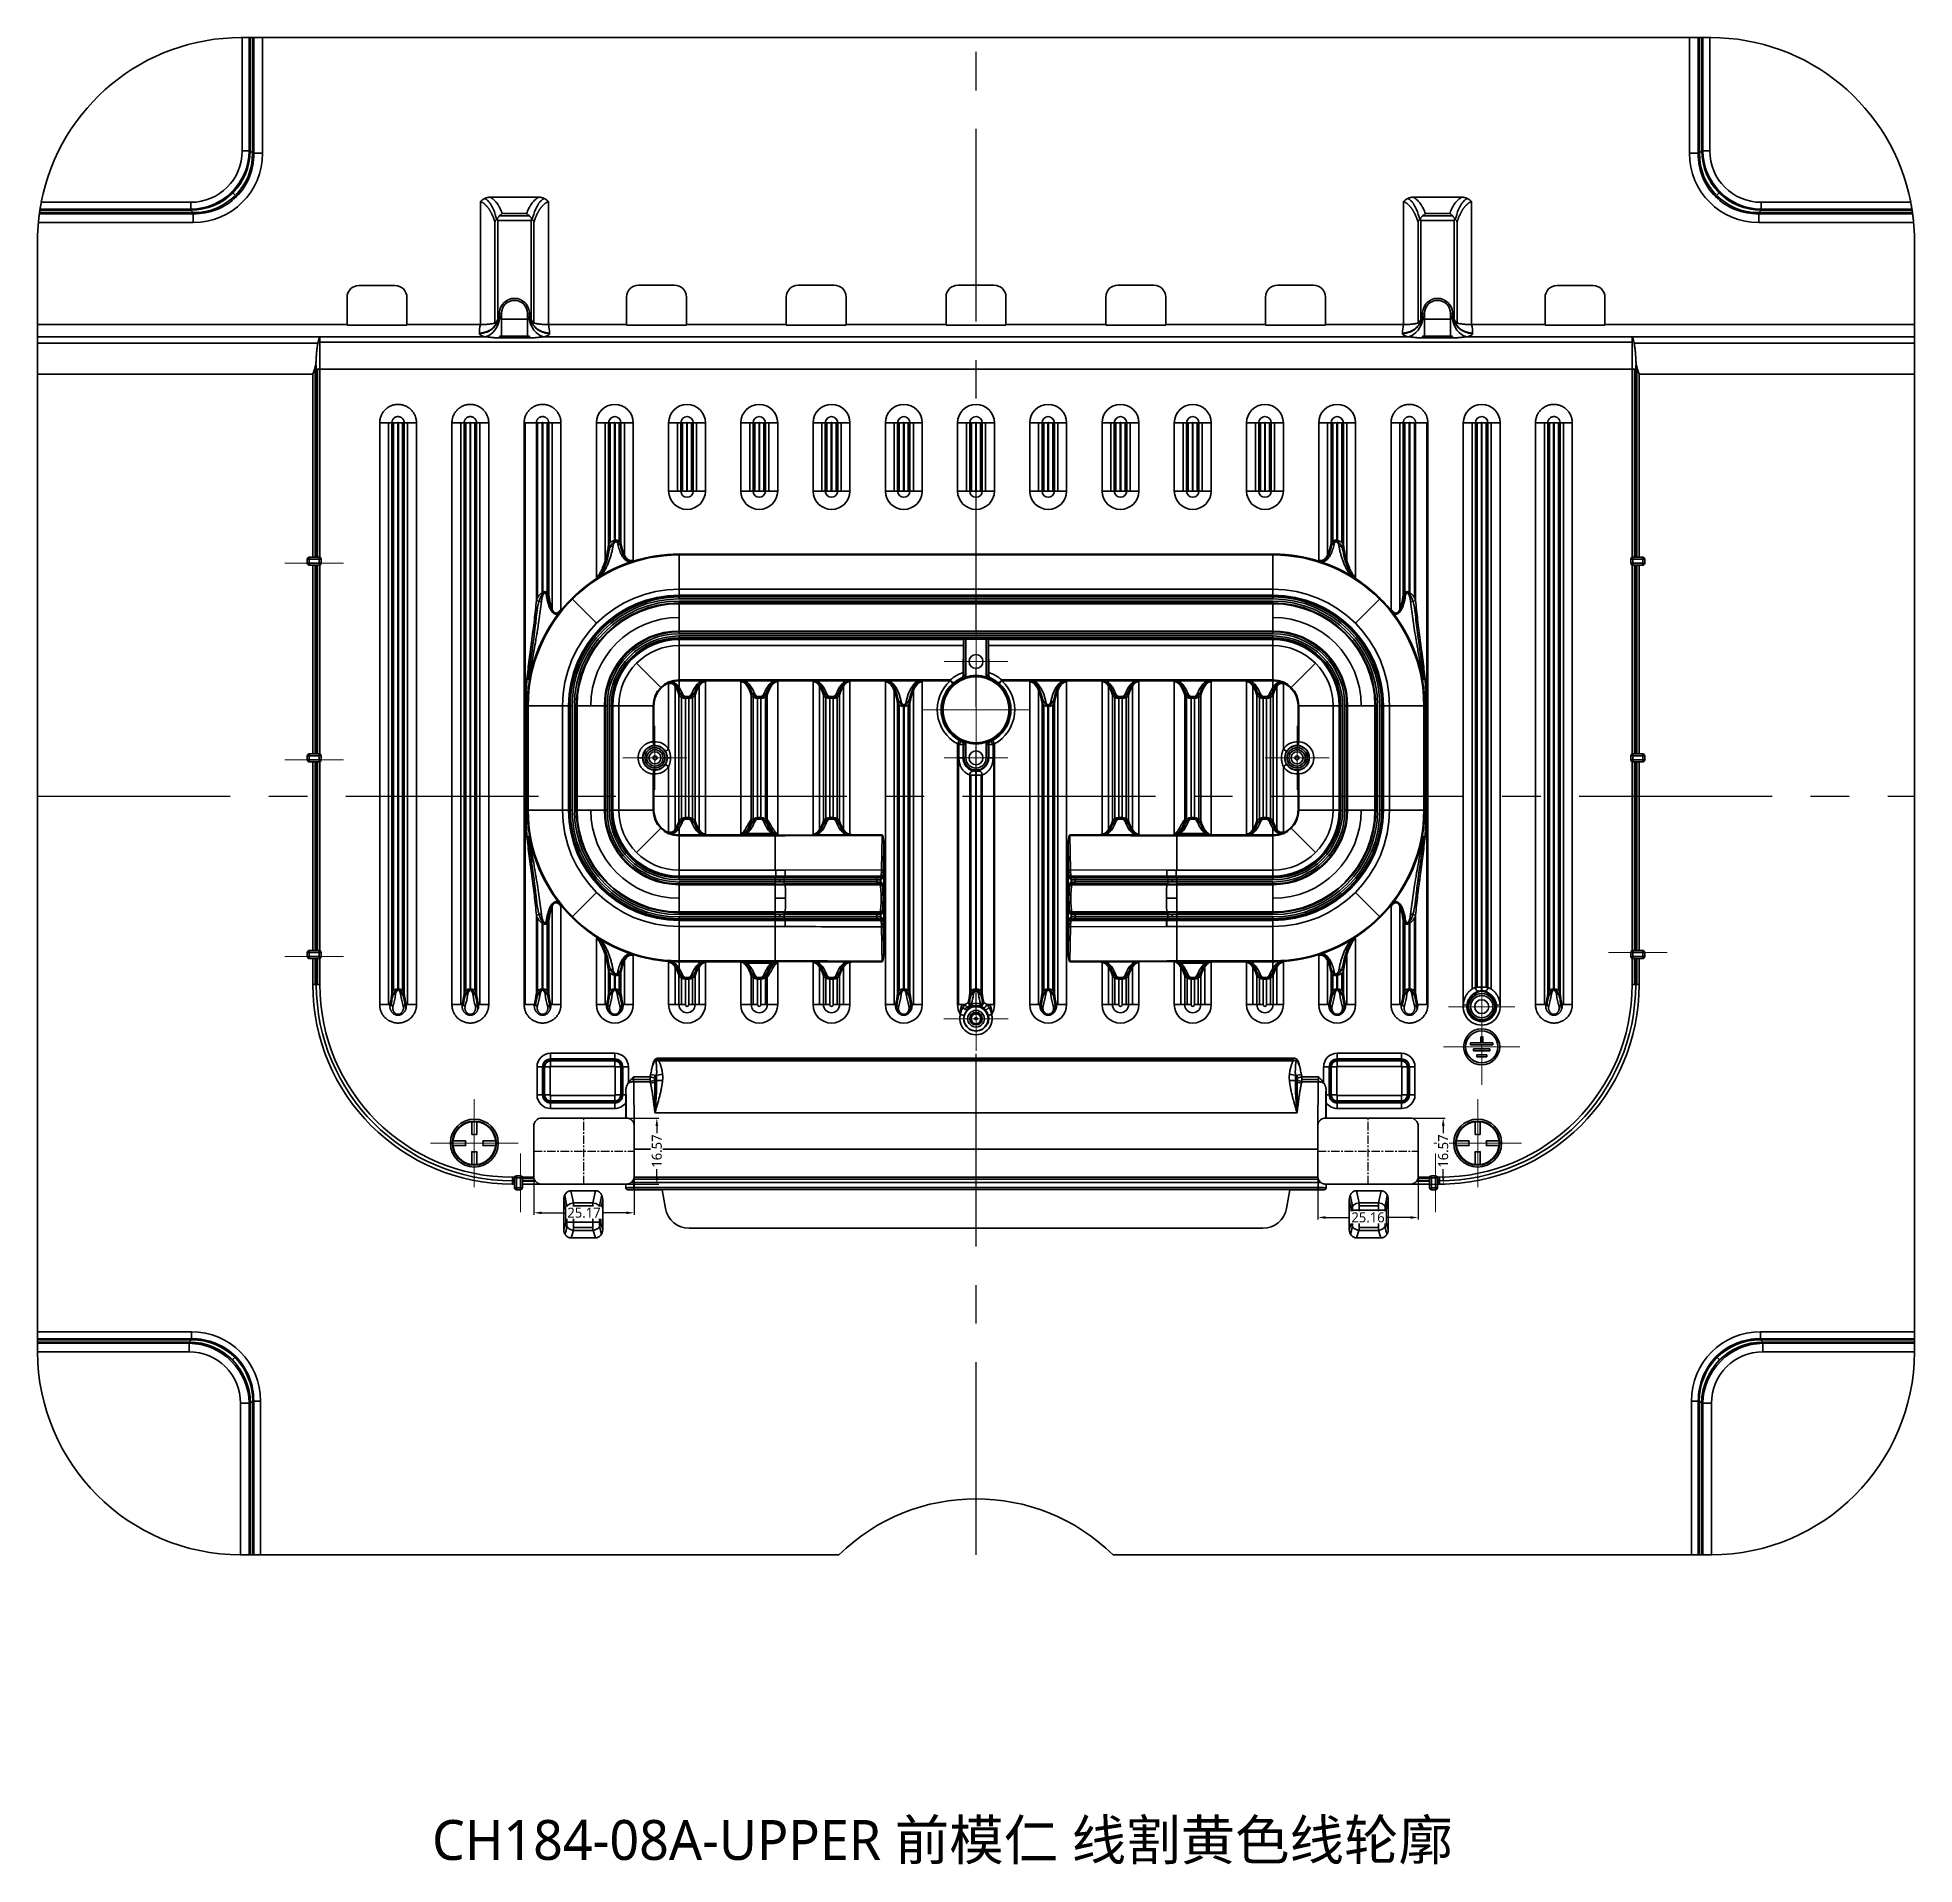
# Model space of a CAD drawing. Header units: millimetres. Extents: x -65 to 964, y 107 to 564.
# Drawn here: x -64.7 to 405.3, y 106.6 to 564.1 of the extents above; entities that cross this region are included whole.
import ezdxf

# ---------------------------------------------------------------- set-up
doc = ezdxf.new("R2010")
doc.units = ezdxf.units.MM
doc.linetypes.add('CENTER', pattern=[50.8, 31.75, -6.35, 6.35, -6.35])
doc.layers.add('1', color=7, linetype='Continuous', true_color=0xffffff)
doc.layers.add('10', color=7, linetype='Continuous', true_color=0xffffff)
doc.layers.add('dim', color=82, linetype='Continuous', lineweight=9)
doc.styles.add('Capful-A', font='')
doc.styles.get('Capful-A').set_extended_font_data('Microsoft YaHei')
doc.dimstyles.new('Capful-A-1.0', dxfattribs={"dimtxt": 2.5, "dimasz": 2.5, "dimexe": 1.5, "dimexo": 1, "dimgap": 1.5, "dimtad": 0, "dimdsep": 46, "dimtxsty": 'Capful-A', "dimcen": 0, "dimclrt": 2, "dimazin": 2, "dimtfac": 1, "dimtmove": 0, "dimatfit": 3, "dimfxl": 0, "dimtolj": 1, "dimtzin": 0, "dimarcsym": 0})

msp = doc.modelspace()

# ---------------------------------------------------------------- texts
at = {"insert": (34.075, 117.729), "char_height": 10, "attachment_point": 1, "style": 'Capful-A'}
msp.add_mtext_dynamic_manual_height_columns('CH184-08A-UPPER 前模仁 线割黄色线轮廓', width=363.62564, gutter_width=12.5, heights=[0], dxfattribs=at)

# ---------------------------------------------------------------- blocks, each defined once
blk = doc.blocks.new('*D31')
at = {"layer": 'Defpoints', "color": 0, "transparency": 16777216}
for p in [(255.88, 285.25), (281.05, 285.25), (281.05, 268.63)]:
    blk.add_point(p, dxfattribs=at)
at = {"layer": 'dim', "color": 0, "lineweight": -2, "transparency": 16777216}
for p, q in [((255.88, 284.75), (255.88, 268.13)), ((281.05, 284.75), (281.05, 268.13)), ((257.88, 268.63), (263.86, 268.63)), ((279.05, 268.63), (273.07, 268.63))]:
    blk.add_line(p, q, dxfattribs=at)
at = {"layer": 'dim', "color": 0, "transparency": 16777216}
for points in [[(257.88, 268.96), (257.88, 268.29), (255.88, 268.63)], [(279.05, 268.96), (279.05, 268.29), (281.05, 268.63)]]:
    blk.add_solid(points, dxfattribs=at)
at = {"layer": 'dim', "color": 2, "transparency": 16777216, "insert": (268.47, 268.63), "char_height": 2.5, "attachment_point": 5, "style": 'Capful-A', "bg_fill": 3, "box_fill_scale": 1.1, "bg_fill_color": 256, "bg_fill_true_color": 13158600, "bg_fill_transparency": 0}
blk.add_mtext('\\A1;25.16', dxfattribs=at)
blk = doc.blocks.new('*D32')
at = {"layer": 'Defpoints', "color": 0, "transparency": 16777216}
for p in [(277.63, 293.54), (287.3, 293.54), (279.05, 276.97)]:
    blk.add_point(p, dxfattribs=at)
at = {"layer": 'dim', "color": 0, "lineweight": -2, "transparency": 16777216}
for p, q in [((278.13, 293.54), (287.8, 293.54)), ((287.3, 291.54), (287.3, 289.77)), ((287.3, 278.97), (287.3, 280.74)), ((279.55, 276.97), (287.8, 276.97))]:
    blk.add_line(p, q, dxfattribs=at)
at = {"layer": 'dim', "color": 0, "transparency": 16777216}
for points in [[(286.97, 291.54), (287.63, 291.54), (287.3, 293.54)], [(286.97, 278.97), (287.63, 278.97), (287.3, 276.97)]]:
    blk.add_solid(points, dxfattribs=at)
at = {"layer": 'dim', "color": 2, "transparency": 16777216, "insert": (287.3, 285.25), "char_height": 2.5, "attachment_point": 5, "rotation": 90, "style": 'Capful-A', "bg_fill": 3, "box_fill_scale": 1.1, "bg_fill_color": 256, "bg_fill_true_color": 13158600, "bg_fill_transparency": 0}
blk.add_mtext('\\A1;16.57', dxfattribs=at)
blk = doc.blocks.new('*D33')
at = {"layer": 'Defpoints', "color": 0, "transparency": 16777216}
for p in [(59.55, 285.25), (84.72, 285.25), (84.72, 269.8)]:
    blk.add_point(p, dxfattribs=at)
at = {"layer": 'dim', "color": 0, "lineweight": -2, "transparency": 16777216}
for p, q in [((59.55, 284.75), (59.55, 269.3)), ((84.72, 284.75), (84.72, 269.3)), ((61.55, 269.8), (67.54, 269.8)), ((82.72, 269.8), (76.72, 269.8))]:
    blk.add_line(p, q, dxfattribs=at)
at = {"layer": 'dim', "color": 0, "transparency": 16777216}
for points in [[(61.55, 270.13), (61.55, 269.46), (59.55, 269.8)], [(82.72, 270.13), (82.72, 269.46), (84.72, 269.8)]]:
    blk.add_solid(points, dxfattribs=at)
at = {"layer": 'dim', "color": 2, "transparency": 16777216, "insert": (72.13, 269.8), "char_height": 2.5, "attachment_point": 5, "style": 'Capful-A', "bg_fill": 3, "box_fill_scale": 1.1, "bg_fill_color": 256, "bg_fill_true_color": 13158600, "bg_fill_transparency": 0}
blk.add_mtext('\\A1;25.17', dxfattribs=at)
blk = doc.blocks.new('*D34')
at = {"layer": 'Defpoints', "color": 0, "transparency": 16777216}
for p in [(81.59, 293.54), (90.38, 293.54), (81.59, 276.97)]:
    blk.add_point(p, dxfattribs=at)
at = {"layer": 'dim', "color": 0, "lineweight": -2, "transparency": 16777216}
for p, q in [((82.08, 293.54), (90.88, 293.54)), ((90.38, 291.54), (90.38, 289.77)), ((90.38, 278.97), (90.38, 280.74)), ((82.08, 276.97), (90.88, 276.97))]:
    blk.add_line(p, q, dxfattribs=at)
at = {"layer": 'dim', "color": 0, "transparency": 16777216}
for points in [[(90.05, 291.54), (90.72, 291.54), (90.38, 293.54)], [(90.05, 278.97), (90.72, 278.97), (90.38, 276.97)]]:
    blk.add_solid(points, dxfattribs=at)
at = {"layer": 'dim', "color": 2, "transparency": 16777216, "insert": (90.38, 285.25), "char_height": 2.5, "attachment_point": 5, "rotation": 90, "style": 'Capful-A', "bg_fill": 3, "box_fill_scale": 1.1, "bg_fill_color": 256, "bg_fill_true_color": 13158600, "bg_fill_transparency": 0}
blk.add_mtext('\\A1;16.57', dxfattribs=at)

# ---------------------------------------------------------------- linework, layer by layer
at = {"layer": '1', "color": 1, "linetype": 'CENTER', "ltscale": 1.52}
for p, q in [((170.301, 184.131), (170.301, 564.131)), ((-64.699, 374.131), (405.301, 374.131))]:
    msp.add_line(p, q, dxfattribs=at)
at = {"layer": '1', "color": 1, "linetype": 'CENTER', "lineweight": 18}
for p, q in [((11.891, 432.474), (-2.746, 432.474)), ((170.301, 399.851), (170.301, 415.851)), ((170.301, 382.535), (170.301, 409.048)), ((162.301, 407.851), (178.301, 407.851)), ((157.044, 395.791), (183.557, 395.791)), ((89.901, 375.731), (89.901, 391.731)), ((170.301, 375.731), (170.301, 391.731)), ((250.701, 375.731), (250.701, 391.731)), ((11.891, 383.229), (-2.746, 383.229)), ((81.901, 383.731), (97.901, 383.731)), ((162.301, 383.731), (178.301, 383.731)), ((242.701, 383.731), (258.701, 383.731)), ((11.891, 333.984), (-2.746, 333.984)), ((328.71, 334.989), (343.348, 334.989)), ((296.931, 313.115), (296.931, 329.728)), ((170.301, 310.391), (170.301, 326.421)), ((288.624, 321.421), (305.237, 321.421)), ((296.931, 301.849), (296.931, 320.894)), ((162.286, 318.406), (178.316, 318.406)), ((287.408, 311.371), (306.453, 311.371)), ((44.676, 276.247), (44.676, 298.256)), ((295.926, 276.247), (295.926, 298.256)), ((33.671, 287.251), (55.68, 287.251)), ((284.921, 287.251), (306.93, 287.251)), ((56.233, 284.617), (56.233, 269.979)), ((285.373, 284.617), (285.373, 269.979))]:
    msp.add_line(p, q, dxfattribs=at)
at = {"layer": '10', "color": 7, "linetype": 'Continuous', "lineweight": 35}
for p, q in [((-13.436, 564.131), (-13.699, 564.131)), ((-13.436, 564.131), (-11.455, 564.131)), ((-13.436, 564.131), (-13.436, 535.741)), ((-11.697, 564.131), (-11.697, 535.741)), ((-10.847, 564.131), (-11.455, 564.131)), ((-11.455, 564.131), (-11.455, 535.741)), ((-8.371, 564.131), (-10.847, 564.131)), ((-10.847, 564.131), (-10.847, 535.133)), ((-10.545, 535.133), (-10.545, 564.131)), ((-8.371, 564.131), (348.973, 564.131)), ((-8.371, 564.131), (-8.371, 535.133)), ((348.973, 564.131), (351.448, 564.131)), ((348.973, 535.133), (348.973, 564.131)), ((351.146, 564.131), (351.146, 535.133)), ((351.448, 564.131), (352.057, 564.131)), ((351.448, 535.133), (351.448, 564.131)), ((354.037, 564.131), (352.057, 564.131)), ((352.057, 535.741), (352.057, 564.131)), ((352.298, 535.741), (352.298, 564.131)), ((354.301, 564.131), (354.037, 564.131)), ((354.037, 535.741), (354.037, 564.131)), ((-13.436, 535.741), (-11.455, 535.741)), ((-11.455, 535.741), (-10.847, 535.133)), ((-8.371, 535.133), (-10.847, 535.133)), ((348.973, 535.133), (351.448, 535.133)), ((352.057, 535.741), (351.448, 535.133)), ((354.037, 535.741), (352.057, 535.741)), ((-26.309, 522.868), (-63.761, 522.868)), ((-26.309, 522.868), (-26.309, 520.887)), ((-15.161, 524.593), (-15.804, 525.236)), ((46.193, 492.245), (46.193, 522.977)), ((48.627, 524.131), (60.824, 524.131)), ((63.259, 492.245), (63.258, 522.977)), ((277.343, 492.245), (277.343, 522.977)), ((279.777, 524.131), (291.974, 524.131)), ((294.409, 492.245), (294.408, 522.977)), ((355.762, 524.593), (356.406, 525.236)), ((404.363, 522.868), (366.911, 522.868)), ((366.911, 522.868), (366.911, 520.887)), ((-25.701, 517.804), (-64.485, 517.804)), ((-64.238, 519.977), (-25.701, 519.977)), ((-25.701, 520.279), (-64.196, 520.279)), ((-26.309, 520.887), (-64.106, 520.887)), ((-26.309, 521.129), (-64.068, 521.129)), ((-26.309, 520.887), (-25.701, 520.279)), ((-25.701, 517.804), (-25.701, 520.279)), ((49.845, 517.952), (49.845, 492.617)), ((50.556, 518.335), (50.556, 493.62)), ((50.556, 518.335), (58.896, 518.335)), ((58.481, 519.49), (50.97, 519.49)), ((51.672, 520.067), (57.78, 520.067)), ((58.896, 518.335), (58.896, 493.62)), ((59.607, 517.952), (59.607, 492.617)), ((280.995, 517.952), (280.995, 492.617)), ((281.706, 518.335), (281.706, 493.62)), ((281.706, 518.335), (290.046, 518.335)), ((289.631, 519.49), (282.12, 519.49)), ((282.822, 520.067), (288.93, 520.067)), ((290.046, 518.335), (290.046, 493.62)), ((290.757, 517.952), (290.757, 492.617)), ((366.911, 520.887), (366.303, 520.279)), ((404.797, 520.279), (366.303, 520.279)), ((366.303, 517.804), (366.303, 520.279)), ((366.303, 519.977), (404.839, 519.977)), ((405.086, 517.804), (366.303, 517.804)), ((404.67, 521.129), (366.911, 521.129)), ((404.707, 520.887), (366.911, 520.887)), ((-64.699, 513.131), (-64.699, 492.245)), ((405.301, 513.131), (405.301, 492.245)), ((12.801, 492.245), (12.801, 499.036)), ((15.801, 502.036), (24.801, 502.036)), ((27.801, 492.245), (27.801, 499.036)), ((82.801, 492.245), (82.801, 499.131)), ((85.801, 502.131), (94.801, 502.131)), ((97.801, 492.245), (97.801, 499.131)), ((122.801, 492.245), (122.801, 499.131)), ((125.801, 502.131), (134.801, 502.131)), ((137.801, 492.245), (137.801, 499.131)), ((162.801, 492.245), (162.801, 499.131)), ((165.801, 502.131), (174.801, 502.131)), ((177.801, 492.245), (177.801, 499.131)), ((202.801, 492.245), (202.801, 499.131)), ((205.801, 502.131), (214.801, 502.131)), ((217.801, 492.245), (217.801, 499.131)), ((242.801, 492.245), (242.801, 499.131)), ((245.801, 502.131), (254.801, 502.131)), ((257.801, 492.245), (257.801, 499.131)), ((312.801, 492.245), (312.801, 499.036)), ((315.801, 502.036), (324.801, 502.036)), ((327.801, 492.245), (327.801, 499.036)), ((50.957, 494.915), (50.957, 495.035)), ((50.957, 495.035), (51.459, 495.035)), ((50.957, 495.023), (50.957, 494.926)), ((51.459, 493.625), (51.459, 495.035)), ((57.992, 493.625), (51.459, 493.625)), ((51.459, 488.897), (51.459, 493.625)), ((57.992, 495.035), (57.992, 493.625)), ((57.992, 495.035), (58.494, 495.035)), ((57.992, 488.897), (57.992, 493.625)), ((58.494, 495.035), (58.494, 494.915)), ((58.494, 494.926), (58.494, 495.023)), ((282.107, 494.915), (282.107, 495.035)), ((282.107, 495.035), (282.609, 495.035)), ((282.107, 495.023), (282.107, 494.926)), ((282.609, 493.625), (282.609, 495.035)), ((289.142, 493.625), (282.609, 493.625)), ((282.609, 488.897), (282.609, 493.625)), ((289.142, 495.035), (289.644, 495.035)), ((289.142, 495.035), (289.142, 493.625)), ((289.142, 488.897), (289.142, 493.625)), ((289.644, 495.035), (289.644, 494.915)), ((289.644, 494.926), (289.644, 495.023)), ((-64.699, 492.245), (-64.699, 489.206)), ((-64.699, 492.245), (12.801, 492.245)), ((-64.699, 489.206), (-64.699, 479.806)), ((-64.699, 489.206), (5.983, 489.206)), ((5.983, 481.047), (5.983, 489.206)), ((5.983, 489.206), (47.43, 489.206)), ((12.801, 492.245), (12.801, 492.075)), ((27.801, 492.075), (12.801, 492.075)), ((27.801, 492.245), (27.801, 492.075)), ((27.801, 492.245), (46.193, 492.245)), ((45.932, 490.12), (45.932, 490.011)), ((57.992, 489.373), (51.459, 489.373)), ((57.992, 488.897), (51.459, 488.897)), ((62.021, 489.206), (278.58, 489.206)), ((63.259, 492.245), (82.801, 492.245)), ((63.519, 490.011), (63.519, 490.12)), ((82.801, 492.245), (82.801, 492.075)), ((97.801, 492.075), (82.801, 492.075)), ((97.801, 492.245), (97.801, 492.075)), ((97.801, 492.245), (122.801, 492.245)), ((122.801, 492.245), (122.801, 492.075)), ((137.801, 492.075), (122.801, 492.075)), ((137.801, 492.245), (137.801, 492.075)), ((137.801, 492.245), (162.801, 492.245)), ((162.801, 492.245), (162.801, 492.075)), ((177.801, 492.075), (162.801, 492.075)), ((177.801, 492.245), (177.801, 492.075)), ((177.801, 492.245), (202.801, 492.245)), ((202.801, 492.245), (202.801, 492.075)), ((217.801, 492.075), (202.801, 492.075)), ((217.801, 492.245), (217.801, 492.075)), ((217.801, 492.245), (242.801, 492.245)), ((242.801, 492.245), (242.801, 492.075)), ((257.801, 492.075), (242.801, 492.075)), ((257.801, 492.245), (257.801, 492.075)), ((257.801, 492.245), (277.343, 492.245)), ((277.082, 490.12), (277.082, 490.011)), ((289.142, 489.373), (282.609, 489.373)), ((289.142, 488.897), (282.609, 488.897)), ((293.171, 489.206), (334.618, 489.206)), ((294.409, 492.245), (312.801, 492.245)), ((294.669, 490.011), (294.669, 490.12)), ((312.801, 492.245), (312.801, 492.075)), ((327.801, 492.075), (312.801, 492.075)), ((327.801, 492.245), (327.801, 492.075)), ((327.801, 492.245), (405.301, 492.245)), ((334.618, 489.206), (334.618, 481.047)), ((334.618, 489.206), (405.301, 489.206)), ((405.301, 492.245), (405.301, 489.206)), ((405.301, 489.206), (405.301, 479.806)), ((-64.699, 487.588), (5.498, 487.588)), ((334.618, 487.802), (5.983, 487.802)), ((335.103, 487.588), (405.301, 487.588)), ((-64.699, 239.994), (-64.699, 479.806)), ((-64.699, 479.806), (4.242, 479.806)), ((4.242, 433.981), (4.242, 479.806)), ((4.823, 433.981), (4.823, 481.679)), ((5.113, 433.981), (5.113, 481.047)), ((5.113, 481.047), (5.983, 481.047)), ((5.403, 481.047), (5.403, 433.981)), ((5.983, 433.967), (5.983, 481.047)), ((5.983, 481.047), (334.618, 481.047)), ((334.618, 481.047), (334.618, 433.967)), ((335.489, 481.047), (334.618, 481.047)), ((335.198, 433.981), (335.198, 481.047)), ((335.489, 481.047), (335.489, 433.981)), ((335.779, 481.679), (335.779, 433.981)), ((336.359, 433.981), (336.359, 479.806)), ((336.359, 479.806), (405.301, 479.806)), ((405.301, 239.994), (405.301, 479.806)), ((20.975, 467.649), (20.975, 321.924)), ((20.975, 467.649), (24.032, 467.649)), ((23.177, 321.924), (23.177, 467.649)), ((24.032, 324.856), (24.032, 467.649)), ((24.032, 467.649), (25.514, 467.649)), ((24.446, 467.649), (24.446, 325.457)), ((25.514, 325.879), (25.514, 467.649)), ((25.648, 467.649), (25.648, 325.879)), ((25.648, 467.649), (27.13, 467.649)), ((26.716, 325.457), (26.716, 467.649)), ((27.13, 467.649), (30.187, 467.649)), ((27.13, 467.649), (27.13, 324.856)), ((27.984, 467.649), (27.984, 321.924)), ((30.187, 321.924), (30.187, 467.649)), ((39.065, 467.649), (39.065, 321.924)), ((39.065, 467.649), (42.122, 467.649)), ((41.267, 321.924), (41.267, 467.649)), ((42.122, 324.856), (42.122, 467.649)), ((42.122, 467.649), (43.604, 467.649)), ((42.536, 467.649), (42.536, 325.457)), ((43.604, 325.879), (43.604, 467.649)), ((43.738, 467.649), (45.22, 467.649)), ((43.738, 467.649), (43.738, 325.879)), ((44.806, 325.457), (44.806, 467.649)), ((45.22, 467.649), (48.277, 467.649)), ((45.22, 467.649), (45.22, 324.856)), ((46.074, 467.649), (46.074, 321.924)), ((48.277, 321.924), (48.277, 467.649)), ((57.155, 467.649), (60.212, 467.649)), ((57.155, 467.649), (57.155, 321.924)), ((57.432, 467.649), (57.432, 321.924)), ((60.212, 423.13), (60.212, 467.649)), ((60.212, 467.649), (61.694, 467.649)), ((60.457, 423.766), (60.457, 467.649)), ((61.694, 425.069), (61.694, 467.649)), ((61.828, 467.649), (61.828, 425.23)), ((61.828, 467.649), (63.31, 467.649)), ((62.896, 425.222), (62.896, 467.649)), ((63.31, 467.649), (66.367, 467.649)), ((63.31, 467.649), (63.31, 424.71)), ((64.164, 467.649), (64.164, 420.977)), ((66.367, 421.019), (66.367, 467.649)), ((75.245, 428.934), (75.245, 467.649)), ((75.245, 467.649), (78.302, 467.649)), ((77.447, 433.114), (77.447, 467.649)), ((78.302, 437.11), (78.302, 467.649)), ((78.302, 467.649), (79.784, 467.649)), ((78.716, 467.649), (78.716, 437.659)), ((79.784, 438.158), (79.784, 467.649)), ((79.918, 467.649), (79.918, 438.21)), ((79.918, 467.649), (81.4, 467.649)), ((80.986, 438.027), (80.986, 467.649)), ((81.4, 467.649), (84.457, 467.649)), ((81.4, 467.649), (81.4, 437.607)), ((82.254, 467.649), (82.254, 434.623)), ((84.457, 467.649), (84.457, 433.253)), ((93.334, 467.649), (96.392, 467.649)), ((93.334, 467.649), (93.334, 450.564)), ((95.537, 450.564), (95.537, 467.649)), ((96.392, 450.564), (96.392, 467.649)), ((96.392, 467.649), (97.874, 467.649)), ((96.806, 467.649), (96.806, 450.564)), ((97.874, 450.564), (97.874, 467.649)), ((98.008, 467.649), (98.008, 450.564)), ((98.008, 467.649), (99.49, 467.649)), ((99.076, 450.564), (99.076, 467.649)), ((99.49, 467.649), (102.547, 467.649)), ((99.49, 467.649), (99.49, 450.564)), ((100.344, 467.649), (100.344, 450.564)), ((102.547, 450.564), (102.547, 467.649)), ((111.425, 467.649), (111.425, 450.564)), ((111.425, 467.649), (114.482, 467.649)), ((113.627, 450.564), (113.627, 467.649)), ((114.482, 450.564), (114.482, 467.649)), ((114.482, 467.649), (115.964, 467.649)), ((114.896, 467.649), (114.896, 450.564)), ((115.964, 450.564), (115.964, 467.649)), ((116.098, 467.649), (117.58, 467.649)), ((116.098, 467.649), (116.098, 450.564)), ((117.166, 450.564), (117.166, 467.649)), ((117.58, 467.649), (120.637, 467.649)), ((117.58, 467.649), (117.58, 450.564)), ((118.434, 467.649), (118.434, 450.564)), ((120.637, 450.564), (120.637, 467.649)), ((129.515, 467.649), (132.572, 467.649)), ((129.515, 467.649), (129.515, 450.564)), ((131.717, 450.564), (131.717, 467.649)), ((132.572, 450.564), (132.572, 467.649)), ((132.572, 467.649), (134.054, 467.649)), ((132.986, 467.649), (132.986, 450.564)), ((134.054, 450.564), (134.054, 467.649)), ((134.188, 467.649), (135.67, 467.649)), ((134.188, 467.649), (134.188, 450.564)), ((135.256, 450.564), (135.256, 467.649)), ((135.67, 467.649), (138.727, 467.649)), ((135.67, 467.649), (135.67, 450.564)), ((136.524, 467.649), (136.524, 450.564)), ((138.727, 450.564), (138.727, 467.649)), ((147.605, 467.649), (150.662, 467.649)), ((147.605, 467.649), (147.605, 450.564)), ((149.807, 450.564), (149.807, 467.649)), ((150.662, 450.564), (150.662, 467.649)), ((150.662, 467.649), (152.144, 467.649)), ((151.076, 467.649), (151.076, 450.564)), ((152.144, 450.564), (152.144, 467.649)), ((152.278, 467.649), (153.76, 467.649)), ((152.278, 467.649), (152.278, 450.564)), ((153.346, 450.564), (153.346, 467.649)), ((153.76, 467.649), (156.817, 467.649)), ((153.76, 467.649), (153.76, 450.564)), ((154.614, 467.649), (154.614, 450.564)), ((156.817, 450.564), (156.817, 467.649)), ((165.695, 467.649), (165.695, 450.564)), ((165.695, 467.649), (168.752, 467.649)), ((167.897, 450.564), (167.897, 467.649)), ((168.752, 467.649), (170.234, 467.649)), ((168.752, 450.564), (168.752, 467.649)), ((169.166, 467.649), (169.166, 450.564)), ((170.234, 450.564), (170.234, 467.649)), ((170.368, 467.649), (171.85, 467.649)), ((170.368, 467.649), (170.368, 450.564)), ((171.436, 450.564), (171.436, 467.649)), ((171.85, 467.649), (174.907, 467.649)), ((171.85, 467.649), (171.85, 450.564)), ((172.704, 467.649), (172.704, 450.564)), ((174.907, 450.564), (174.907, 467.649)), ((183.785, 467.649), (186.842, 467.649)), ((183.785, 467.649), (183.785, 450.564)), ((185.987, 450.564), (185.987, 467.649)), ((186.842, 450.564), (186.842, 467.649)), ((186.842, 467.649), (188.324, 467.649)), ((187.256, 467.649), (187.256, 450.564)), ((188.324, 450.564), (188.324, 467.649)), ((188.458, 467.649), (188.458, 450.564)), ((188.458, 467.649), (189.94, 467.649)), ((189.526, 450.564), (189.526, 467.649)), ((189.94, 467.649), (192.997, 467.649)), ((189.94, 467.649), (189.94, 450.564)), ((190.794, 467.649), (190.794, 450.564)), ((192.997, 450.564), (192.997, 467.649)), ((201.875, 467.649), (201.875, 450.564)), ((201.875, 467.649), (204.932, 467.649)), ((204.077, 450.564), (204.077, 467.649)), ((204.932, 450.564), (204.932, 467.649)), ((204.932, 467.649), (206.414, 467.649)), ((205.346, 467.649), (205.346, 450.564)), ((206.414, 450.564), (206.414, 467.649)), ((206.548, 467.649), (206.548, 450.564)), ((206.548, 467.649), (208.03, 467.649)), ((207.616, 450.564), (207.616, 467.649)), ((208.03, 467.649), (211.087, 467.649)), ((208.03, 467.649), (208.03, 450.564)), ((208.884, 467.649), (208.884, 450.564)), ((211.087, 450.564), (211.087, 467.649)), ((219.965, 467.649), (219.965, 450.564)), ((219.965, 467.649), (223.022, 467.649)), ((222.167, 450.564), (222.167, 467.649)), ((223.022, 450.564), (223.022, 467.649)), ((223.022, 467.649), (224.504, 467.649)), ((223.436, 467.649), (223.436, 450.564)), ((224.504, 450.564), (224.504, 467.649)), ((224.638, 467.649), (224.638, 450.564)), ((224.638, 467.649), (226.12, 467.649)), ((225.706, 450.564), (225.706, 467.649)), ((226.12, 467.649), (229.177, 467.649)), ((226.12, 467.649), (226.12, 450.564)), ((226.974, 467.649), (226.974, 450.564)), ((229.177, 450.564), (229.177, 467.649)), ((238.055, 467.649), (241.112, 467.649)), ((238.055, 467.649), (238.055, 450.564)), ((240.257, 450.564), (240.257, 467.649)), ((241.112, 450.564), (241.112, 467.649)), ((241.112, 467.649), (242.594, 467.649)), ((241.526, 467.649), (241.526, 450.564)), ((242.594, 450.564), (242.594, 467.649)), ((242.728, 467.649), (242.728, 450.564)), ((242.728, 467.649), (244.21, 467.649)), ((243.796, 450.564), (243.796, 467.649)), ((244.21, 467.649), (247.267, 467.649)), ((244.21, 467.649), (244.21, 450.564)), ((245.064, 467.649), (245.064, 450.564)), ((247.267, 450.564), (247.267, 467.649)), ((256.145, 467.649), (256.145, 433.253)), ((256.145, 467.649), (259.202, 467.649)), ((258.347, 434.623), (258.347, 467.649)), ((259.202, 437.607), (259.202, 467.649)), ((259.202, 467.649), (260.684, 467.649)), ((259.616, 467.649), (259.616, 438.027)), ((260.684, 438.21), (260.684, 467.649)), ((260.818, 467.649), (260.818, 438.158)), ((260.818, 467.649), (262.3, 467.649)), ((261.886, 437.659), (261.886, 467.649)), ((262.3, 467.649), (265.357, 467.649)), ((262.3, 467.649), (262.3, 437.11)), ((263.154, 467.649), (263.154, 433.114)), ((265.357, 467.649), (265.357, 428.934)), ((274.235, 421.019), (274.235, 467.649)), ((274.235, 467.649), (277.292, 467.649)), ((276.437, 420.977), (276.437, 467.649)), ((277.292, 424.71), (277.292, 467.649)), ((277.292, 467.649), (278.774, 467.649)), ((277.706, 467.649), (277.706, 425.222)), ((278.774, 425.23), (278.774, 467.649)), ((278.908, 467.649), (278.908, 425.069)), ((278.908, 467.649), (280.39, 467.649)), ((280.144, 467.649), (280.144, 423.766)), ((280.39, 467.649), (283.447, 467.649)), ((280.39, 467.649), (280.39, 423.13)), ((283.169, 321.924), (283.169, 467.649)), ((283.447, 321.924), (283.447, 467.649)), ((292.325, 467.649), (295.382, 467.649)), ((292.325, 467.649), (292.325, 321.858)), ((294.527, 325.813), (294.527, 467.649)), ((295.382, 467.649), (295.382, 326.24)), ((295.382, 467.649), (296.864, 467.649)), ((295.796, 467.649), (295.796, 326.276)), ((296.864, 326.312), (296.864, 467.649)), ((296.998, 467.649), (296.998, 326.312)), ((296.998, 467.649), (298.48, 467.649)), ((298.066, 326.276), (298.066, 467.649)), ((298.48, 467.649), (301.537, 467.649)), ((298.48, 467.649), (298.48, 326.24)), ((299.334, 467.649), (299.334, 325.813)), ((301.537, 321.858), (301.537, 467.649)), ((310.415, 467.649), (310.415, 321.924)), ((310.415, 467.649), (313.472, 467.649)), ((312.617, 321.924), (312.617, 467.649)), ((313.472, 324.856), (313.472, 467.649)), ((313.472, 467.649), (314.954, 467.649)), ((313.886, 467.649), (313.886, 325.457)), ((314.954, 325.879), (314.954, 467.649)), ((315.088, 467.649), (315.088, 325.879)), ((315.088, 467.649), (316.57, 467.649)), ((316.156, 325.457), (316.156, 467.649)), ((316.57, 467.649), (319.627, 467.649)), ((316.57, 467.649), (316.57, 324.856)), ((317.424, 467.649), (317.424, 321.924)), ((319.627, 321.924), (319.627, 467.649)), ((96.392, 450.564), (93.334, 450.564)), ((97.874, 450.564), (96.392, 450.564)), ((99.49, 450.564), (98.008, 450.564)), ((102.547, 450.564), (99.49, 450.564)), ((114.482, 450.564), (111.425, 450.564)), ((115.964, 450.564), (114.482, 450.564)), ((117.58, 450.564), (116.098, 450.564)), ((120.637, 450.564), (117.58, 450.564)), ((132.572, 450.564), (129.515, 450.564)), ((134.054, 450.564), (132.572, 450.564)), ((135.67, 450.564), (134.188, 450.564)), ((138.727, 450.564), (135.67, 450.564)), ((150.662, 450.564), (147.605, 450.564)), ((152.144, 450.564), (150.662, 450.564)), ((153.76, 450.564), (152.278, 450.564)), ((156.817, 450.564), (153.76, 450.564)), ((168.752, 450.564), (165.695, 450.564)), ((170.234, 450.564), (168.752, 450.564)), ((171.85, 450.564), (170.368, 450.564)), ((174.907, 450.564), (171.85, 450.564)), ((186.842, 450.564), (183.785, 450.564)), ((188.324, 450.564), (186.842, 450.564)), ((189.94, 450.564), (188.458, 450.564)), ((192.997, 450.564), (189.94, 450.564)), ((204.932, 450.564), (201.875, 450.564)), ((206.414, 450.564), (204.932, 450.564)), ((208.03, 450.564), (206.548, 450.564)), ((211.087, 450.564), (208.03, 450.564)), ((223.022, 450.564), (219.965, 450.564)), ((224.504, 450.564), (223.022, 450.564)), ((226.12, 450.564), (224.638, 450.564)), ((229.177, 450.564), (226.12, 450.564)), ((241.112, 450.564), (238.055, 450.564)), ((242.594, 450.564), (241.112, 450.564)), ((244.21, 450.564), (242.728, 450.564)), ((247.267, 450.564), (244.21, 450.564)), ((79.784, 438.158), (79.943, 437.75)), ((79.918, 438.21), (80.076, 437.801)), ((260.526, 437.801), (260.684, 438.21)), ((260.658, 437.75), (260.818, 438.158)), ((3.347, 433.477), (2.847, 433.477)), ((2.847, 432.473), (2.847, 433.477)), ((3.347, 433.981), (5.182, 433.981)), ((4.242, 433.981), (3.347, 433.981)), ((3.347, 433.481), (5.864, 433.481)), ((3.347, 432.474), (3.347, 433.479)), ((5.865, 432.474), (3.347, 432.474)), ((5.113, 433.981), (4.242, 433.981)), ((5.864, 433.981), (5.113, 433.981)), ((5.864, 433.981), (5.864, 433.481)), ((5.864, 433.481), (6.365, 433.481)), ((5.864, 433.481), (5.864, 432.474)), ((6.365, 432.471), (6.365, 433.481)), ((95.931, 434.555), (95.931, 434.749)), ((244.671, 434.749), (95.931, 434.749)), ((244.671, 434.651), (95.931, 434.651)), ((95.931, 425.971), (95.931, 434.555)), ((95.931, 434.555), (244.671, 434.555)), ((244.671, 434.749), (244.671, 434.555)), ((244.671, 434.555), (244.671, 425.971)), ((334.237, 433.481), (334.738, 433.481)), ((334.237, 433.481), (334.237, 432.472)), ((334.237, 432.472), (334.738, 432.472)), ((334.738, 433.981), (334.738, 433.481)), ((335.489, 433.981), (334.738, 433.981)), ((334.738, 433.481), (334.738, 432.472)), ((334.738, 433.481), (337.254, 433.481)), ((337.254, 432.472), (334.738, 432.472)), ((334.738, 432.472), (334.738, 431.971)), ((335.419, 433.981), (337.254, 433.981)), ((336.359, 433.981), (335.489, 433.981)), ((337.254, 433.981), (336.359, 433.981)), ((337.254, 433.479), (337.254, 432.474)), ((337.254, 432.475), (337.754, 432.475)), ((337.754, 433.48), (337.754, 432.475)), ((5.184, 431.971), (3.347, 431.971)), ((3.347, 431.971), (4.242, 431.971)), ((4.242, 431.971), (5.113, 431.971)), ((4.242, 431.971), (4.242, 384.736)), ((4.823, 431.971), (4.823, 384.736)), ((5.113, 431.971), (5.865, 431.971)), ((5.113, 384.736), (5.113, 431.971)), ((5.403, 431.971), (5.403, 384.736)), ((5.983, 384.722), (5.983, 431.986)), ((334.618, 431.986), (334.618, 384.722)), ((334.738, 431.971), (335.489, 431.971)), ((335.198, 384.736), (335.198, 431.971)), ((337.254, 431.971), (335.419, 431.971)), ((335.489, 431.971), (336.359, 431.971)), ((335.489, 431.971), (335.489, 384.736)), ((335.779, 384.736), (335.779, 431.971)), ((336.359, 431.971), (337.254, 431.971)), ((336.359, 384.736), (336.359, 431.971)), ((61.694, 425.069), (62.032, 424.79)), ((61.828, 425.23), (62.164, 424.949)), ((75.301, 417.426), (69.231, 423.496)), ((95.931, 424.354), (95.931, 425.971)), ((244.671, 425.971), (95.931, 425.971)), ((95.931, 424.461), (244.671, 424.461)), ((95.931, 424.058), (95.931, 424.354)), ((95.931, 424.354), (244.671, 424.354)), ((95.931, 423.557), (95.931, 424.058)), ((244.671, 424.058), (95.931, 424.058)), ((244.671, 424.025), (95.931, 424.025)), ((95.931, 423.557), (244.671, 423.557)), ((244.671, 425.971), (244.671, 424.354)), ((244.671, 424.354), (244.671, 424.058)), ((244.671, 424.058), (244.671, 423.557)), ((265.3, 417.426), (271.37, 423.496)), ((278.437, 424.949), (278.774, 425.23)), ((278.57, 424.79), (278.908, 425.069)), ((95.931, 422.493), (95.931, 422.995)), ((244.671, 422.995), (95.931, 422.995)), ((95.931, 422.518), (244.671, 422.518)), ((95.931, 422.493), (244.671, 422.493)), ((95.931, 422.319), (95.931, 422.493)), ((244.671, 422.319), (95.931, 422.319)), ((95.931, 415.494), (95.931, 422.319)), ((244.671, 422.995), (244.671, 422.493)), ((244.671, 422.493), (244.671, 422.319)), ((244.671, 422.319), (244.671, 415.494)), ((76.445, 416.283), (76.654, 416.073)), ((77.884, 414.843), (77.761, 414.966)), ((95.931, 415.32), (95.931, 415.494)), ((95.931, 415.494), (244.671, 415.494)), ((95.931, 414.818), (95.931, 415.32)), ((244.671, 415.32), (95.931, 415.32)), ((244.671, 415.295), (95.931, 415.295)), ((95.931, 414.818), (244.671, 414.818)), ((244.671, 414.256), (95.931, 414.256)), ((95.931, 413.755), (95.931, 414.256)), ((95.931, 413.788), (244.671, 413.788)), ((95.931, 413.755), (244.671, 413.755)), ((95.931, 413.459), (95.931, 413.755)), ((244.671, 415.494), (244.671, 415.32)), ((244.671, 415.32), (244.671, 414.818)), ((244.671, 414.256), (244.671, 413.755)), ((244.671, 413.755), (244.671, 413.459)), ((262.841, 414.966), (262.718, 414.843)), ((264.157, 416.283), (263.947, 416.073)), ((82.832, 409.895), (82.709, 410.018)), ((167.362, 413.459), (95.931, 413.459)), ((95.931, 411.842), (95.931, 413.459)), ((95.931, 413.351), (167.233, 413.351)), ((95.931, 411.842), (167.164, 411.842)), ((95.931, 403.258), (95.931, 411.842)), ((167.164, 411.842), (167.095, 405.127)), ((167.245, 413.416), (167.245, 404.451)), ((167.27, 404.451), (167.27, 413.44)), ((172.855, 413.471), (167.747, 413.471)), ((167.747, 404.451), (167.747, 413.471)), ((172.855, 413.471), (172.855, 404.451)), ((244.671, 413.459), (173.239, 413.459)), ((173.331, 413.44), (173.331, 404.451)), ((173.356, 404.451), (173.356, 413.416)), ((173.368, 413.351), (244.671, 413.351)), ((173.437, 411.842), (244.671, 411.842)), ((173.506, 405.127), (173.437, 411.842)), ((244.671, 413.459), (244.671, 411.842)), ((244.671, 411.842), (244.671, 403.258)), ((257.769, 409.895), (257.892, 410.018)), ((83.939, 408.788), (84.149, 408.579)), ((91.362, 401.365), (85.292, 407.435)), ((167.245, 404.451), (167.099, 404.451)), ((167.747, 404.451), (167.245, 404.451)), ((173.356, 404.451), (172.855, 404.451)), ((173.502, 404.451), (173.356, 404.451)), ((255.309, 407.435), (249.239, 401.365)), ((256.453, 408.579), (256.662, 408.788)), ((93.334, 402.206), (93.334, 385.872)), ((94.933, 365.789), (94.933, 401.674)), ((163.871, 403.258), (95.931, 403.258)), ((95.931, 403.029), (95.931, 403.258)), ((95.931, 403.162), (163.871, 403.162)), ((95.931, 401.455), (95.931, 403.029)), ((95.931, 403.029), (102.547, 403.029)), ((100.949, 401.701), (100.949, 365.761)), ((101.618, 403.027), (102.547, 403.027)), ((102.547, 403.064), (111.425, 403.064)), ((102.547, 364.666), (102.547, 402.797)), ((111.425, 403.029), (120.637, 403.029)), ((111.425, 403.027), (112.354, 403.027)), ((111.425, 402.797), (111.425, 364.429)), ((119.708, 403.027), (120.637, 403.027)), ((120.637, 403.064), (129.515, 403.064)), ((120.637, 364.424), (120.637, 402.797)), ((129.515, 403.029), (138.727, 403.029)), ((129.515, 403.027), (130.444, 403.027)), ((129.515, 402.797), (129.515, 364.666)), ((131.113, 365.761), (131.113, 401.701)), ((137.129, 401.701), (137.129, 365.761)), ((137.798, 403.027), (138.727, 403.027)), ((138.727, 403.064), (147.605, 403.064)), ((138.727, 364.666), (138.727, 402.797)), ((147.605, 403.029), (156.817, 403.029)), ((147.605, 403.027), (148.534, 403.027)), ((147.605, 402.797), (147.605, 321.924)), ((149.807, 321.924), (149.807, 400.562)), ((154.614, 400.562), (154.614, 321.924)), ((155.888, 403.027), (156.817, 403.027)), ((156.817, 403.064), (163.871, 403.064)), ((156.817, 321.924), (156.817, 402.797)), ((163.871, 403.258), (163.871, 403.064)), ((163.871, 403.064), (164.536, 402.312)), ((166.687, 403.577), (166.643, 403.671)), ((166.975, 403.985), (167.081, 403.913)), ((173.521, 403.913), (173.626, 403.986)), ((173.915, 403.577), (173.959, 403.671)), ((176.065, 402.312), (176.73, 403.064)), ((176.73, 403.064), (176.73, 403.258)), ((244.671, 403.258), (176.73, 403.258)), ((176.73, 403.162), (244.671, 403.162)), ((176.73, 403.064), (183.785, 403.064)), ((183.785, 403.029), (192.997, 403.029)), ((183.785, 403.027), (184.714, 403.027)), ((183.785, 402.797), (183.785, 321.924)), ((185.987, 321.924), (185.987, 400.562)), ((190.794, 400.562), (190.794, 321.924)), ((192.068, 403.027), (192.997, 403.027)), ((192.997, 403.064), (201.875, 403.064)), ((192.997, 321.924), (192.997, 402.797)), ((201.875, 403.029), (211.087, 403.029)), ((201.875, 403.027), (202.804, 403.027)), ((201.875, 402.797), (201.875, 364.666)), ((203.473, 365.761), (203.473, 401.701)), ((209.489, 401.701), (209.489, 365.761)), ((210.158, 403.027), (211.087, 403.027)), ((211.087, 403.064), (219.965, 403.064)), ((211.087, 364.666), (211.087, 402.797)), ((219.965, 403.029), (229.179, 403.029)), ((219.965, 403.027), (220.894, 403.027)), ((219.965, 402.797), (219.965, 364.42)), ((228.248, 403.027), (229.177, 403.027)), ((229.177, 364.43), (229.177, 402.797)), ((238.055, 403.029), (244.671, 403.029)), ((238.055, 403.027), (238.984, 403.027)), ((238.055, 402.797), (238.055, 364.666)), ((239.653, 365.761), (239.653, 401.701)), ((244.671, 403.258), (244.671, 403.029)), ((244.671, 403.029), (244.671, 401.455)), ((245.669, 401.674), (245.669, 365.789)), ((247.267, 402.206), (247.267, 385.87)), ((57.563, 396.796), (57.943, 396.796)), ((57.563, 370.666), (57.563, 396.796)), ((57.943, 396.796), (57.943, 370.666)), ((57.943, 396.796), (58.172, 396.796)), ((58.172, 396.796), (66.756, 396.796)), ((58.172, 370.666), (58.172, 396.796)), ((66.756, 396.796), (68.373, 396.796)), ((66.756, 396.796), (66.756, 370.666)), ((68.266, 370.666), (68.266, 396.796)), ((68.373, 396.796), (68.669, 396.796)), ((68.373, 370.666), (68.373, 396.796)), ((68.669, 396.796), (69.17, 396.796)), ((68.669, 396.796), (68.669, 370.666)), ((68.702, 396.796), (68.702, 370.666)), ((69.17, 370.666), (69.17, 396.796)), ((69.733, 396.796), (70.234, 396.796)), ((69.733, 396.796), (69.733, 370.666)), ((70.209, 370.666), (70.209, 396.796)), ((70.234, 396.796), (70.408, 396.796)), ((70.234, 370.666), (70.234, 396.796)), ((70.408, 396.796), (77.233, 396.796)), ((70.408, 396.796), (70.408, 370.666)), ((77.233, 396.796), (77.407, 396.796)), ((77.233, 370.666), (77.233, 396.796)), ((77.407, 396.796), (77.909, 396.796)), ((77.407, 396.796), (77.407, 370.666)), ((77.432, 396.796), (77.432, 370.666)), ((77.909, 370.666), (77.909, 396.796)), ((78.471, 396.796), (78.471, 370.666)), ((78.471, 396.796), (78.972, 396.796)), ((78.939, 370.666), (78.939, 396.796)), ((78.972, 370.666), (78.972, 396.796)), ((78.972, 396.796), (79.268, 396.796)), ((79.268, 396.796), (79.268, 370.666)), ((79.268, 396.796), (80.885, 396.796)), ((79.376, 396.796), (79.376, 370.666)), ((80.885, 396.796), (89.469, 396.796)), ((80.885, 370.666), (80.885, 396.796)), ((89.469, 396.796), (89.469, 387.77)), ((89.469, 396.796), (89.663, 396.796)), ((89.566, 387.77), (89.566, 396.796)), ((89.663, 387.77), (89.663, 396.796)), ((95.928, 368.002), (95.928, 399.461)), ((96.538, 368.536), (96.538, 398.927)), ((97.516, 399.104), (98.365, 399.104)), ((97.516, 398.665), (97.516, 399.104)), ((98.365, 398.896), (97.516, 398.896)), ((97.516, 398.665), (97.516, 368.798)), ((98.365, 398.665), (97.516, 398.665)), ((98.365, 398.665), (98.365, 399.104)), ((98.365, 368.798), (98.365, 398.665)), ((99.343, 398.927), (99.343, 368.536)), ((99.953, 399.461), (99.953, 368.002)), ((114.018, 368.002), (114.018, 399.461)), ((114.475, 399.023), (114.475, 368.439)), ((115.606, 399.104), (116.455, 399.104)), ((115.606, 398.665), (115.606, 399.104)), ((116.455, 398.896), (115.606, 398.896)), ((116.455, 398.665), (115.606, 398.665)), ((115.606, 398.665), (115.606, 368.798)), ((116.455, 398.665), (116.455, 399.104)), ((116.455, 368.798), (116.455, 398.665)), ((117.586, 368.439), (117.586, 399.023)), ((118.043, 399.461), (118.043, 368.002)), ((132.108, 368.002), (132.108, 399.461)), ((132.718, 368.536), (132.718, 398.927)), ((133.696, 399.104), (133.696, 398.665)), ((133.696, 399.104), (134.545, 399.104)), ((134.545, 398.896), (133.696, 398.896)), ((134.545, 398.665), (133.696, 398.665)), ((133.696, 398.665), (133.696, 368.798)), ((134.545, 399.104), (134.545, 398.665)), ((134.545, 368.798), (134.545, 398.665)), ((135.523, 398.927), (135.523, 368.536)), ((136.133, 399.461), (136.133, 368.002)), ((150.662, 324.856), (150.662, 397.378)), ((151.076, 325.457), (151.076, 396.93)), ((152.144, 397.053), (152.278, 397.053)), ((152.144, 397.053), (152.144, 396.615)), ((152.278, 396.846), (152.144, 396.846)), ((152.144, 396.615), (152.144, 325.879)), ((152.278, 396.615), (152.144, 396.615)), ((152.278, 397.053), (152.278, 396.615)), ((152.278, 325.879), (152.278, 396.615)), ((153.346, 396.93), (153.346, 325.457)), ((153.76, 397.378), (153.76, 324.856)), ((186.842, 324.856), (186.842, 397.378)), ((187.256, 325.457), (187.256, 396.93)), ((188.324, 397.053), (188.458, 397.053)), ((188.324, 396.615), (188.324, 397.053)), ((188.458, 396.846), (188.324, 396.846)), ((188.324, 396.615), (188.324, 325.879)), ((188.458, 396.615), (188.324, 396.615)), ((188.458, 396.615), (188.458, 397.053)), ((188.458, 325.879), (188.458, 396.615)), ((189.526, 396.93), (189.526, 325.457)), ((189.94, 397.378), (189.94, 324.856)), ((204.468, 368.002), (204.468, 399.461)), ((205.078, 368.536), (205.078, 398.927)), ((206.056, 399.104), (206.905, 399.104)), ((206.056, 399.104), (206.056, 398.665)), ((206.905, 398.896), (206.056, 398.896)), ((206.056, 398.665), (206.056, 368.798)), ((206.905, 398.665), (206.056, 398.665)), ((206.905, 399.104), (206.905, 398.665)), ((206.905, 368.798), (206.905, 398.665)), ((207.883, 398.927), (207.883, 368.536)), ((208.493, 399.461), (208.493, 368.002)), ((222.558, 368.002), (222.558, 399.461)), ((223.015, 399.023), (223.015, 368.439)), ((224.146, 399.104), (224.146, 398.665)), ((224.146, 399.104), (224.995, 399.104)), ((224.995, 398.896), (224.146, 398.896)), ((224.995, 398.665), (224.146, 398.665)), ((224.146, 398.665), (224.146, 368.798)), ((224.995, 399.104), (224.995, 398.665)), ((224.995, 368.798), (224.995, 398.665)), ((226.126, 368.439), (226.126, 399.023)), ((226.583, 399.461), (226.583, 368.002)), ((240.648, 368.002), (240.648, 399.461)), ((241.258, 368.536), (241.258, 398.927)), ((242.236, 399.104), (243.085, 399.104)), ((242.236, 399.104), (242.236, 398.665)), ((243.085, 398.896), (242.236, 398.896)), ((242.236, 398.665), (242.236, 368.798)), ((243.085, 398.665), (242.236, 398.665)), ((243.085, 399.104), (243.085, 398.665)), ((243.085, 368.798), (243.085, 398.665)), ((244.063, 398.927), (244.063, 368.536)), ((244.673, 399.461), (244.673, 368.002)), ((250.938, 396.796), (250.938, 387.77)), ((250.938, 396.796), (251.132, 396.796)), ((251.036, 396.796), (251.036, 387.77)), ((251.132, 396.796), (259.716, 396.796)), ((251.132, 387.77), (251.132, 396.796)), ((259.716, 396.796), (261.333, 396.796)), ((259.716, 396.796), (259.716, 370.666)), ((261.226, 370.666), (261.226, 396.796)), ((261.333, 396.796), (261.629, 396.796)), ((261.333, 370.666), (261.333, 396.796)), ((261.629, 396.796), (262.13, 396.796)), ((261.629, 396.796), (261.629, 370.666)), ((261.662, 396.796), (261.662, 370.666)), ((262.13, 370.666), (262.13, 396.796)), ((262.693, 396.796), (262.693, 370.666)), ((262.693, 396.796), (263.194, 396.796)), ((263.169, 370.666), (263.169, 396.796)), ((263.194, 396.796), (263.368, 396.796)), ((263.194, 370.666), (263.194, 396.796)), ((263.368, 396.796), (270.193, 396.796)), ((263.368, 396.796), (263.368, 370.666)), ((270.193, 396.796), (270.367, 396.796)), ((270.193, 370.666), (270.193, 396.796)), ((270.367, 396.796), (270.869, 396.796)), ((270.367, 396.796), (270.367, 370.666)), ((270.392, 396.796), (270.392, 370.666)), ((270.869, 370.666), (270.869, 396.796)), ((271.431, 396.796), (271.932, 396.796)), ((271.431, 396.796), (271.431, 370.666)), ((271.899, 370.666), (271.899, 396.796)), ((271.932, 370.666), (271.932, 396.796)), ((271.932, 396.796), (272.228, 396.796)), ((272.228, 396.796), (272.228, 370.666)), ((272.228, 396.796), (273.845, 396.796)), ((272.336, 396.796), (272.336, 370.666)), ((273.845, 396.796), (282.429, 396.796)), ((273.845, 370.666), (273.845, 396.796)), ((282.429, 396.796), (282.429, 370.666)), ((282.429, 396.796), (282.658, 396.796)), ((282.658, 370.666), (282.658, 396.796)), ((282.658, 396.796), (283.038, 396.796)), ((283.038, 396.796), (283.038, 370.666)), ((89.663, 387.77), (89.469, 387.77)), ((89.722, 386.768), (89.663, 387.77)), ((166.171, 388.13), (165.695, 387.247)), ((165.695, 321.924), (165.695, 387.247)), ((165.916, 387.097), (165.916, 321.924)), ((166.021, 387.028), (166.021, 383.731)), ((167.124, 387.131), (167.245, 387.131)), ((167.124, 383.731), (167.124, 387.131)), ((167.245, 387.131), (167.747, 387.131)), ((167.245, 387.131), (167.245, 383.731)), ((167.27, 387.131), (167.27, 383.731)), ((167.747, 383.731), (167.747, 387.131)), ((172.855, 387.131), (172.855, 383.731)), ((172.855, 387.131), (173.356, 387.131)), ((173.331, 383.731), (173.331, 387.131)), ((173.356, 383.731), (173.356, 387.131)), ((173.356, 387.131), (173.478, 387.131)), ((173.478, 387.131), (173.478, 383.731)), ((173.519, 387.668), (173.619, 387.599)), ((173.533, 387.131), (173.533, 383.731)), ((173.915, 388.006), (173.966, 387.896)), ((174.907, 387.247), (174.431, 388.13)), ((174.58, 383.731), (174.58, 387.029)), ((174.743, 387.135), (174.743, 321.924)), ((174.907, 387.247), (174.907, 321.924)), ((248.119, 385.34), (247.267, 385.87)), ((250.938, 387.77), (250.879, 386.768)), ((251.132, 387.77), (250.938, 387.77)), ((3.347, 384.232), (2.847, 384.232)), ((2.847, 383.228), (2.847, 384.232)), ((3.347, 384.736), (5.182, 384.736)), ((4.242, 384.736), (3.347, 384.736)), ((3.347, 384.236), (5.864, 384.236)), ((3.347, 383.229), (3.347, 384.234)), ((5.865, 383.229), (3.347, 383.229)), ((5.184, 382.726), (3.347, 382.726)), ((3.347, 382.726), (4.242, 382.726)), ((5.113, 384.736), (4.242, 384.736)), ((4.242, 382.726), (5.113, 382.726)), ((4.242, 382.726), (4.242, 335.491)), ((4.823, 382.726), (4.823, 335.491)), ((5.864, 384.736), (5.113, 384.736)), ((5.113, 382.726), (5.865, 382.726)), ((5.113, 335.491), (5.113, 382.726)), ((5.403, 382.726), (5.403, 335.491)), ((5.864, 384.736), (5.864, 384.236)), ((5.864, 384.236), (6.365, 384.236)), ((5.864, 384.236), (5.864, 383.229)), ((5.983, 335.477), (5.983, 382.741)), ((6.365, 383.226), (6.365, 384.236)), ((92.483, 382.123), (93.335, 381.592)), ((93.334, 365.257), (93.334, 381.592)), ((167.124, 383.731), (166.021, 383.731)), ((167.245, 383.731), (167.124, 383.731)), ((167.747, 383.731), (167.245, 383.731)), ((173.356, 383.731), (172.855, 383.731)), ((173.478, 383.731), (173.356, 383.731)), ((248.119, 382.123), (247.267, 381.592)), ((247.267, 365.257), (247.267, 381.592)), ((334.237, 384.236), (334.738, 384.236)), ((334.237, 384.236), (334.237, 383.227)), ((334.237, 383.227), (334.738, 383.227)), ((334.618, 382.741), (334.618, 335.477)), ((334.738, 384.736), (334.738, 384.236)), ((335.489, 384.736), (334.738, 384.736)), ((334.738, 384.236), (334.738, 383.227)), ((334.738, 384.236), (337.254, 384.236)), ((337.254, 383.227), (334.738, 383.227)), ((334.738, 383.227), (334.738, 382.726)), ((334.738, 382.726), (335.489, 382.726)), ((335.198, 335.491), (335.198, 382.726)), ((335.419, 384.736), (337.254, 384.736)), ((337.254, 382.726), (335.419, 382.726)), ((336.359, 384.736), (335.489, 384.736)), ((335.489, 382.726), (336.359, 382.726)), ((335.489, 382.726), (335.489, 335.491)), ((335.779, 335.491), (335.779, 382.726)), ((337.254, 384.736), (336.359, 384.736)), ((336.359, 382.726), (337.254, 382.726)), ((336.359, 335.491), (336.359, 382.726)), ((337.254, 384.234), (337.254, 383.229)), ((337.254, 383.23), (337.754, 383.23)), ((337.754, 384.235), (337.754, 383.23)), ((89.469, 379.693), (89.469, 370.666)), ((89.469, 379.693), (89.663, 379.693)), ((89.566, 370.666), (89.566, 379.693)), ((89.663, 379.693), (89.722, 380.695)), ((89.663, 370.666), (89.663, 379.693)), ((168.752, 379.458), (168.752, 324.856)), ((168.997, 379.438), (168.997, 325.276)), ((170.234, 379.395), (170.249, 380.398)), ((170.234, 325.879), (170.234, 379.395)), ((170.352, 380.398), (170.368, 379.395)), ((170.368, 379.395), (170.368, 325.879)), ((171.604, 325.276), (171.604, 379.438)), ((171.85, 379.458), (171.85, 324.856)), ((250.879, 380.695), (250.938, 379.693)), ((250.938, 379.693), (251.132, 379.693)), ((250.938, 379.693), (250.938, 370.666)), ((251.036, 379.693), (251.036, 370.666)), ((251.132, 370.666), (251.132, 379.693)), ((57.563, 370.666), (57.943, 370.666)), ((58.172, 370.666), (57.943, 370.666)), ((66.756, 370.666), (58.172, 370.666)), ((68.373, 370.666), (66.756, 370.666)), ((68.669, 370.666), (68.373, 370.666)), ((69.17, 370.666), (68.669, 370.666)), ((70.234, 370.666), (69.733, 370.666)), ((70.408, 370.666), (70.234, 370.666)), ((77.233, 370.666), (70.408, 370.666)), ((77.407, 370.666), (77.233, 370.666)), ((77.909, 370.666), (77.407, 370.666)), ((78.972, 370.666), (78.471, 370.666)), ((79.268, 370.666), (78.972, 370.666)), ((80.885, 370.666), (79.268, 370.666)), ((89.469, 370.666), (80.885, 370.666)), ((89.663, 370.666), (89.469, 370.666)), ((97.516, 368.798), (98.365, 368.798)), ((97.516, 368.359), (97.516, 368.798)), ((97.516, 368.567), (98.365, 368.567)), ((98.365, 368.359), (97.516, 368.359)), ((98.365, 368.359), (98.365, 368.798)), ((115.606, 368.798), (115.606, 368.359)), ((115.606, 368.798), (116.455, 368.798)), ((115.606, 368.567), (116.455, 368.567)), ((115.606, 368.359), (116.455, 368.359)), ((116.455, 368.798), (116.455, 368.359)), ((133.696, 368.359), (133.696, 368.798)), ((133.696, 368.798), (134.545, 368.798)), ((133.696, 368.567), (134.545, 368.567)), ((134.545, 368.359), (133.696, 368.359)), ((134.545, 368.359), (134.545, 368.798)), ((206.056, 368.798), (206.905, 368.798)), ((206.056, 368.359), (206.056, 368.798)), ((206.056, 368.567), (206.905, 368.567)), ((206.905, 368.359), (206.056, 368.359)), ((206.905, 368.359), (206.905, 368.798)), ((224.146, 368.798), (224.146, 368.359)), ((224.995, 368.798), (224.146, 368.798)), ((224.146, 368.567), (224.995, 368.567)), ((224.995, 368.359), (224.146, 368.359)), ((224.995, 368.798), (224.995, 368.359)), ((242.236, 368.798), (243.085, 368.798)), ((242.236, 368.798), (242.236, 368.359)), ((242.236, 368.567), (243.085, 368.567)), ((243.085, 368.359), (242.236, 368.359)), ((243.085, 368.798), (243.085, 368.359)), ((251.132, 370.666), (250.938, 370.666)), ((259.716, 370.666), (251.132, 370.666)), ((261.333, 370.666), (259.716, 370.666)), ((261.629, 370.666), (261.333, 370.666)), ((262.13, 370.666), (261.629, 370.666)), ((263.194, 370.666), (262.693, 370.666)), ((263.368, 370.666), (263.194, 370.666)), ((270.193, 370.666), (263.368, 370.666)), ((270.367, 370.666), (270.193, 370.666)), ((270.869, 370.666), (270.367, 370.666)), ((271.932, 370.666), (271.431, 370.666)), ((272.228, 370.666), (271.932, 370.666)), ((273.845, 370.666), (272.228, 370.666)), ((282.429, 370.666), (273.845, 370.666)), ((282.658, 370.666), (282.429, 370.666)), ((282.658, 370.666), (283.038, 370.666)), ((91.362, 366.098), (85.292, 360.028)), ((95.931, 364.434), (95.931, 366.008)), ((95.931, 364.205), (95.931, 364.434)), ((102.547, 364.434), (95.931, 364.434)), ((95.931, 364.205), (109.622, 364.205)), ((95.931, 355.621), (95.931, 364.205)), ((102.547, 364.435), (101.618, 364.435)), ((112.434, 364.535), (112.434, 364.226)), ((112.434, 364.434), (119.852, 364.434)), ((112.434, 364.226), (120.051, 364.226)), ((119.165, 364.758), (112.896, 364.758)), ((112.897, 364.226), (112.962, 364.205)), ((122.542, 364.306), (120.092, 364.297)), ((129.515, 364.429), (122.541, 364.404)), ((122.542, 364.21), (122.541, 364.404)), ((146.798, 364.395), (122.542, 364.306)), ((122.542, 364.21), (146.793, 364.298)), ((130.444, 364.435), (129.515, 364.435)), ((146.646, 355.714), (146.793, 364.298)), ((147.23, 362.837), (147.106, 355.648)), ((147.257, 362.014), (147.146, 355.617)), ((147.257, 362.014), (147.257, 335.098)), ((193.455, 355.617), (193.345, 362.014)), ((193.345, 335.098), (193.345, 362.014)), ((193.372, 362.837), (193.495, 355.648)), ((218.06, 364.306), (193.803, 364.395)), ((193.808, 364.298), (193.956, 355.714)), ((211.087, 364.435), (210.158, 364.435)), ((218.06, 364.404), (211.087, 364.429)), ((218.06, 364.404), (218.059, 364.21)), ((228.167, 364.226), (220.551, 364.226)), ((220.749, 364.434), (228.167, 364.434)), ((221.436, 364.758), (227.705, 364.758)), ((227.598, 364.205), (227.666, 364.226)), ((228.167, 364.535), (228.167, 364.226)), ((230.979, 364.205), (244.671, 364.205)), ((244.671, 364.434), (238.053, 364.434)), ((238.984, 364.435), (238.055, 364.435)), ((244.671, 366.008), (244.671, 364.434)), ((244.671, 364.434), (244.671, 364.205)), ((244.671, 364.205), (244.671, 355.621)), ((255.309, 360.028), (249.239, 366.098)), ((82.709, 357.445), (82.832, 357.568)), ((84.149, 358.884), (83.939, 358.675)), ((256.662, 358.675), (256.453, 358.884)), ((257.769, 357.568), (257.892, 357.445)), ((77.761, 352.496), (77.884, 352.619)), ((95.931, 354.004), (95.931, 355.621)), ((120.051, 355.621), (95.931, 355.621)), ((120.143, 354.111), (95.931, 354.113)), ((95.931, 353.708), (95.931, 354.004)), ((95.931, 354.004), (120.051, 354.004)), ((95.931, 353.207), (95.931, 353.708)), ((120.051, 353.708), (95.931, 353.708)), ((120.051, 353.675), (95.931, 353.675)), ((95.931, 353.207), (120.051, 353.207)), ((120.051, 352.645), (95.931, 352.645)), ((95.931, 352.143), (95.931, 352.645)), ((120.051, 354.004), (120.051, 353.708)), ((120.051, 353.708), (120.051, 353.207)), ((122.274, 353.708), (120.051, 353.708)), ((120.051, 353.207), (120.051, 352.645)), ((120.051, 353.207), (122.249, 353.207)), ((122.249, 352.645), (120.051, 352.645)), ((120.051, 352.645), (120.051, 352.143)), ((122.498, 354.135), (120.144, 354.126)), ((121.151, 352.645), (121.151, 353.207)), ((121.163, 353.708), (121.274, 354.005)), ((122.249, 352.645), (122.249, 353.207)), ((122.249, 353.207), (145.451, 353.207)), ((145.451, 352.645), (122.249, 352.645)), ((122.266, 353.675), (145.467, 353.675)), ((122.274, 353.708), (122.499, 354.008)), ((145.475, 353.708), (122.274, 353.708)), ((146.646, 355.714), (122.493, 355.625)), ((122.493, 355.625), (122.499, 354.008)), ((146.501, 354.203), (122.498, 354.116)), ((146.444, 354.096), (122.499, 354.008)), ((145.451, 353.207), (145.451, 352.645)), ((146.002, 353.742), (146.444, 354.096)), ((146.42, 352.628), (146.42, 353.229)), ((146.946, 354.097), (146.504, 353.743)), ((146.946, 353.595), (146.504, 353.241)), ((146.504, 352.619), (146.504, 353.241)), ((146.504, 352.619), (146.752, 352.471)), ((193.655, 354.097), (194.097, 353.743)), ((194.097, 353.241), (193.655, 353.595)), ((193.85, 352.471), (194.097, 352.619)), ((218.109, 355.625), (193.956, 355.714)), ((194.097, 353.241), (194.097, 352.619)), ((214.385, 354.129), (194.101, 354.203)), ((194.158, 354.096), (194.599, 353.742)), ((218.103, 354.008), (194.158, 354.096)), ((194.182, 352.628), (194.182, 353.229)), ((218.328, 353.708), (195.126, 353.708)), ((195.134, 353.675), (218.335, 353.675)), ((195.151, 352.645), (195.151, 353.207)), ((195.151, 353.207), (218.352, 353.207)), ((218.352, 352.645), (195.151, 352.645)), ((220.457, 354.13), (214.385, 354.129)), ((218.109, 355.625), (218.103, 354.008)), ((218.103, 354.008), (218.328, 353.708)), ((220.551, 353.708), (218.328, 353.708)), ((218.352, 353.207), (218.352, 352.645)), ((218.352, 353.207), (220.551, 353.207)), ((220.551, 352.645), (218.352, 352.645)), ((219.438, 353.708), (219.327, 354.005)), ((219.451, 352.645), (219.451, 353.207)), ((244.671, 354.111), (220.459, 354.111)), ((220.55, 354.004), (244.671, 354.004)), ((244.671, 355.621), (220.551, 355.621)), ((220.551, 353.708), (220.551, 354.004)), ((220.551, 353.207), (220.551, 353.708)), ((244.671, 353.708), (220.551, 353.708)), ((244.671, 353.675), (220.551, 353.675)), ((220.551, 352.645), (220.551, 353.207)), ((220.551, 353.207), (244.671, 353.207)), ((244.671, 352.645), (220.551, 352.645)), ((220.551, 352.143), (220.551, 352.645)), ((244.671, 355.621), (244.671, 354.004)), ((244.671, 354.004), (244.671, 353.708)), ((244.671, 353.708), (244.671, 353.207)), ((244.671, 352.645), (244.671, 352.143)), ((262.841, 352.496), (262.718, 352.619)), ((69.231, 343.967), (75.301, 350.037)), ((76.445, 351.18), (76.654, 351.39)), ((95.931, 352.168), (120.051, 352.168)), ((95.931, 351.969), (95.931, 352.143)), ((95.931, 352.143), (120.051, 352.143)), ((120.051, 351.969), (95.931, 351.969)), ((95.931, 345.144), (95.931, 351.969)), ((120.051, 352.143), (122.274, 352.143)), ((120.051, 352.143), (120.051, 351.969)), ((120.051, 351.969), (120.051, 345.144)), ((122.448, 351.969), (120.051, 351.969)), ((122.617, 348.556), (120.051, 348.556)), ((121.25, 351.969), (121.163, 352.143)), ((145.469, 352.168), (122.267, 352.168)), ((122.274, 352.143), (145.475, 352.143)), ((122.448, 351.969), (122.274, 352.143)), ((146.25, 351.969), (122.448, 351.969)), ((146.25, 351.969), (146.002, 352.117)), ((146.504, 352.117), (146.75, 351.969)), ((194.097, 352.117), (193.851, 351.969)), ((194.599, 352.117), (194.352, 351.969)), ((218.153, 351.969), (194.352, 351.969)), ((195.126, 352.143), (218.327, 352.143)), ((218.334, 352.168), (195.133, 352.168)), ((220.551, 348.556), (217.984, 348.556)), ((218.327, 352.143), (218.153, 351.969)), ((220.551, 351.969), (218.153, 351.969)), ((218.327, 352.143), (220.551, 352.143)), ((219.438, 352.143), (219.351, 351.969)), ((220.551, 352.168), (244.671, 352.168)), ((220.551, 351.969), (220.551, 352.143)), ((220.551, 352.143), (244.671, 352.143)), ((220.551, 345.144), (220.551, 351.969)), ((244.671, 351.969), (220.551, 351.969)), ((244.671, 352.143), (244.671, 351.969)), ((244.671, 351.969), (244.671, 345.144)), ((264.157, 351.18), (263.947, 351.39)), ((265.3, 350.037), (271.37, 343.967)), ((60.212, 324.856), (60.212, 344.333)), ((60.457, 343.696), (60.457, 325.276)), ((64.164, 346.485), (64.164, 321.924)), ((66.367, 321.924), (66.367, 346.444)), ((95.931, 344.97), (95.931, 345.144)), ((95.931, 345.144), (120.051, 345.144)), ((95.931, 344.468), (95.931, 344.97)), ((120.051, 344.97), (95.931, 344.97)), ((120.051, 344.945), (95.931, 344.945)), ((95.931, 344.468), (120.051, 344.468)), ((120.051, 343.906), (95.931, 343.906)), ((95.931, 343.405), (95.931, 343.906)), ((95.931, 343.438), (120.051, 343.438)), ((95.931, 343.405), (120.051, 343.405)), ((95.931, 343.109), (95.931, 343.405)), ((95.931, 341.492), (95.931, 343.109)), ((120.051, 343.109), (95.931, 343.109)), ((120.051, 345.144), (120.051, 344.97)), ((120.051, 345.144), (122.448, 345.144)), ((120.051, 344.97), (120.051, 344.468)), ((122.274, 344.97), (120.051, 344.97)), ((120.051, 344.468), (120.051, 343.906)), ((120.051, 344.468), (122.249, 344.468)), ((122.249, 343.906), (120.051, 343.906)), ((120.051, 343.906), (120.051, 343.405)), ((120.051, 343.405), (120.051, 343.109)), ((120.051, 343.405), (122.274, 343.405)), ((120.051, 343.109), (120.051, 341.492)), ((121.151, 343.906), (121.151, 344.468)), ((121.163, 344.97), (121.25, 345.144)), ((121.163, 343.405), (121.274, 343.108)), ((122.249, 343.906), (122.249, 344.468)), ((122.249, 344.468), (145.451, 344.468)), ((145.451, 343.906), (122.249, 343.906)), ((145.467, 343.438), (122.266, 343.438)), ((122.267, 344.945), (145.469, 344.945)), ((122.274, 344.97), (122.448, 345.144)), ((145.475, 344.97), (122.274, 344.97)), ((122.274, 343.405), (145.475, 343.405)), ((122.499, 343.104), (122.274, 343.405)), ((122.448, 345.144), (146.25, 345.144)), ((122.499, 343.104), (146.444, 343.017)), ((145.451, 344.468), (145.451, 343.906)), ((146.002, 344.995), (146.25, 345.144)), ((146.444, 343.017), (146.002, 343.371)), ((146.339, 343.502), (146.946, 343.015)), ((146.42, 343.884), (146.42, 344.485)), ((146.75, 345.144), (146.504, 344.996)), ((146.752, 344.642), (146.504, 344.494)), ((146.504, 343.872), (146.504, 344.494)), ((146.504, 343.872), (146.946, 343.518)), ((193.655, 343.518), (194.097, 343.872)), ((194.262, 343.502), (193.655, 343.015)), ((194.097, 344.494), (193.85, 344.642)), ((193.851, 345.144), (194.097, 344.996)), ((194.097, 344.494), (194.097, 343.872)), ((194.599, 343.371), (194.158, 343.017)), ((194.158, 343.017), (218.023, 343.104)), ((194.182, 343.884), (194.182, 344.485)), ((194.352, 345.144), (194.599, 344.995)), ((194.352, 345.144), (218.153, 345.144)), ((218.327, 344.97), (195.126, 344.97)), ((195.126, 343.405), (218.328, 343.405)), ((195.133, 344.945), (218.334, 344.945)), ((218.335, 343.438), (195.134, 343.438)), ((195.151, 343.906), (195.151, 344.468)), ((195.151, 344.468), (218.352, 344.468)), ((218.352, 343.906), (195.151, 343.906)), ((218.103, 343.104), (218.023, 343.104)), ((218.328, 343.405), (218.103, 343.104)), ((218.153, 345.144), (218.327, 344.97)), ((218.153, 345.144), (220.551, 345.144)), ((220.551, 344.97), (218.327, 344.97)), ((218.328, 343.405), (220.551, 343.405)), ((218.352, 344.468), (218.352, 343.906)), ((218.352, 344.468), (220.551, 344.468)), ((220.551, 343.906), (218.352, 343.906)), ((219.327, 343.108), (219.438, 343.405)), ((219.438, 344.97), (219.351, 345.144)), ((219.451, 343.906), (219.451, 344.468)), ((220.551, 344.97), (220.551, 345.144)), ((220.551, 345.144), (244.671, 345.144)), ((220.551, 344.468), (220.551, 344.97)), ((244.671, 344.97), (220.551, 344.97)), ((244.671, 344.945), (220.551, 344.945)), ((220.551, 343.906), (220.551, 344.468)), ((220.551, 344.468), (244.671, 344.468)), ((244.671, 343.906), (220.551, 343.906)), ((220.551, 343.405), (220.551, 343.906)), ((220.551, 343.438), (244.671, 343.438)), ((220.551, 343.405), (244.671, 343.405)), ((220.551, 343.109), (220.551, 343.405)), ((220.551, 341.492), (220.551, 343.109)), ((244.671, 343.109), (220.551, 343.109)), ((244.671, 345.144), (244.671, 344.97)), ((244.671, 344.97), (244.671, 344.468)), ((244.671, 343.906), (244.671, 343.405)), ((244.671, 343.405), (244.671, 343.109)), ((244.671, 343.109), (244.671, 341.492)), ((274.235, 346.444), (274.235, 321.924)), ((276.437, 321.924), (276.437, 346.485)), ((280.144, 325.276), (280.144, 343.696)), ((280.39, 344.333), (280.39, 324.856)), ((61.694, 342.394), (62.032, 342.673)), ((61.694, 325.879), (61.694, 342.394)), ((61.828, 342.233), (62.164, 342.513)), ((61.828, 342.233), (61.828, 325.879)), ((62.896, 342.241), (62.896, 325.457)), ((63.31, 342.752), (63.31, 324.856)), ((75.245, 321.924), (75.245, 338.529)), ((120.051, 343.001), (95.931, 343.001)), ((95.931, 341.492), (120.051, 341.492)), ((95.931, 332.908), (95.931, 341.492)), ((120.051, 342.988), (122.498, 342.979)), ((122.498, 342.997), (146.501, 342.909)), ((147.106, 341.465), (147.23, 334.28)), ((147.146, 341.496), (147.257, 335.098)), ((193.345, 335.098), (193.455, 341.496)), ((193.495, 341.465), (193.372, 334.276)), ((193.956, 341.399), (193.808, 332.814)), ((193.956, 341.399), (218.027, 341.487)), ((194.101, 342.909), (218.023, 342.997)), ((218.023, 342.997), (218.103, 342.997)), ((218.119, 342.984), (220.551, 342.983)), ((244.671, 343.001), (220.551, 343.001)), ((220.551, 341.492), (244.671, 341.492)), ((244.671, 341.492), (244.671, 332.908)), ((265.357, 338.529), (265.357, 321.924)), ((277.292, 324.856), (277.292, 342.752)), ((277.706, 325.457), (277.706, 342.241)), ((278.437, 342.513), (278.774, 342.233)), ((278.57, 342.673), (278.908, 342.394)), ((278.774, 325.879), (278.774, 342.233)), ((278.908, 342.394), (278.908, 325.879)), ((3.347, 334.987), (2.847, 334.987)), ((2.847, 333.983), (2.847, 334.987)), ((3.347, 335.491), (5.182, 335.491)), ((4.242, 335.491), (3.347, 335.491)), ((3.347, 334.991), (5.864, 334.991)), ((3.347, 333.984), (3.347, 334.989)), ((5.865, 333.984), (3.347, 333.984)), ((5.113, 335.491), (4.242, 335.491)), ((5.864, 335.491), (5.113, 335.491)), ((5.864, 335.491), (5.864, 334.991)), ((5.864, 334.991), (6.365, 334.991)), ((5.864, 334.991), (5.864, 333.984)), ((6.365, 333.981), (6.365, 334.991)), ((77.447, 321.924), (77.447, 334.348)), ((84.457, 321.924), (84.457, 334.209)), ((256.145, 334.209), (256.145, 321.924)), ((263.154, 334.348), (263.154, 321.924)), ((334.237, 334.991), (334.237, 333.982)), ((334.737, 333.982), (334.237, 333.982)), ((335.489, 335.491), (334.737, 335.491)), ((334.737, 333.982), (334.737, 334.989)), ((334.737, 334.989), (337.254, 334.989)), ((337.254, 333.982), (334.737, 333.982)), ((334.737, 333.481), (334.737, 333.982)), ((335.417, 335.491), (337.254, 335.491)), ((336.359, 335.491), (335.489, 335.491)), ((337.254, 335.491), (336.359, 335.491)), ((337.254, 334.989), (337.254, 333.984)), ((337.254, 333.985), (337.754, 333.985)), ((337.754, 334.99), (337.754, 333.985)), ((5.184, 333.481), (3.347, 333.481)), ((3.347, 333.481), (4.242, 333.481)), ((4.242, 333.481), (5.113, 333.481)), ((4.242, 333.481), (4.242, 326.949)), ((4.823, 326.949), (4.823, 333.481)), ((5.113, 333.481), (5.865, 333.481)), ((5.113, 326.949), (5.113, 333.481)), ((5.403, 333.481), (5.403, 326.949)), ((5.983, 326.949), (5.983, 333.496)), ((78.302, 324.856), (78.302, 330.353)), ((78.716, 325.457), (78.716, 329.804)), ((79.943, 329.713), (79.784, 329.305)), ((79.784, 325.879), (79.784, 329.305)), ((80.076, 329.662), (79.918, 329.253)), ((79.918, 329.253), (79.918, 325.879)), ((80.986, 329.435), (80.986, 325.457)), ((81.4, 329.856), (81.4, 324.856)), ((82.254, 332.84), (82.254, 321.924)), ((93.334, 321.924), (93.334, 332.535)), ((94.933, 321.924), (94.933, 331.355)), ((95.928, 321.924), (95.928, 329.111)), ((95.931, 332.679), (95.931, 332.908)), ((95.931, 332.679), (102.549, 332.679)), ((95.931, 331.105), (95.931, 332.679)), ((99.953, 329.111), (99.953, 321.924)), ((100.949, 331.351), (100.949, 321.924)), ((101.618, 332.677), (102.547, 332.677)), ((102.547, 321.924), (102.547, 332.447)), ((111.425, 321.924), (111.425, 332.683)), ((112.434, 332.887), (120.051, 332.887)), ((112.434, 332.578), (112.434, 332.887)), ((119.852, 332.679), (112.434, 332.679)), ((119.165, 332.354), (112.896, 332.354)), ((112.897, 332.887), (112.961, 332.908)), ((114.018, 321.924), (114.018, 329.111)), ((118.043, 329.111), (118.043, 321.924)), ((120.637, 321.924), (120.637, 332.689)), ((122.541, 332.706), (122.542, 332.903)), ((122.541, 332.709), (129.514, 332.684)), ((122.542, 332.806), (146.796, 332.741)), ((129.515, 332.677), (130.444, 332.677)), ((129.515, 332.447), (129.515, 321.924)), ((131.113, 321.924), (131.113, 331.351)), ((132.108, 321.924), (132.108, 329.111)), ((136.133, 329.111), (136.133, 321.924)), ((137.129, 331.351), (137.129, 321.924)), ((138.727, 332.447), (138.727, 321.924)), ((193.803, 332.718), (218.06, 332.807)), ((218.059, 332.903), (193.808, 332.814)), ((201.875, 321.924), (201.875, 332.447)), ((203.473, 321.924), (203.473, 331.351)), ((204.468, 321.924), (204.468, 329.111)), ((208.493, 329.111), (208.493, 321.924)), ((209.489, 331.351), (209.489, 321.924)), ((210.158, 332.677), (211.087, 332.677)), ((211.087, 332.447), (211.087, 321.924)), ((211.088, 332.684), (218.06, 332.709)), ((218.059, 332.903), (218.06, 332.706)), ((219.965, 321.924), (219.965, 332.686)), ((244.671, 332.908), (220.551, 332.908)), ((220.551, 332.887), (228.167, 332.887)), ((228.167, 332.679), (220.749, 332.679)), ((227.705, 332.354), (221.436, 332.354)), ((221.563, 321.924), (221.563, 331.351)), ((222.558, 321.924), (222.558, 329.111)), ((226.583, 329.111), (226.583, 321.924)), ((227.579, 331.351), (227.579, 321.924)), ((227.64, 332.908), (227.705, 332.887)), ((228.167, 332.578), (228.167, 332.887)), ((229.177, 321.924), (229.177, 332.684)), ((238.055, 332.679), (244.671, 332.679)), ((238.055, 332.677), (238.984, 332.677)), ((238.055, 321.924), (238.055, 332.447)), ((239.653, 321.924), (239.653, 331.351)), ((240.648, 321.924), (240.648, 329.111)), ((244.671, 332.908), (244.671, 332.679)), ((244.671, 332.679), (244.671, 331.105)), ((244.673, 329.111), (244.673, 321.924)), ((245.669, 331.355), (245.669, 321.924)), ((247.267, 321.924), (247.267, 332.535)), ((258.347, 321.924), (258.347, 332.84)), ((259.202, 324.856), (259.202, 329.856)), ((259.616, 325.457), (259.616, 329.435)), ((260.526, 329.662), (260.684, 329.253)), ((260.658, 329.713), (260.818, 329.305)), ((260.684, 325.879), (260.684, 329.253)), ((260.818, 329.305), (260.818, 325.879)), ((261.886, 329.804), (261.886, 325.457)), ((262.3, 330.353), (262.3, 324.856)), ((334.618, 333.496), (334.618, 326.949)), ((334.737, 333.481), (335.489, 333.481)), ((335.198, 326.949), (335.198, 333.481)), ((337.254, 333.481), (335.419, 333.481)), ((335.489, 333.481), (336.359, 333.481)), ((335.489, 333.481), (335.489, 326.949)), ((335.779, 333.481), (335.779, 326.949)), ((336.359, 333.481), (337.254, 333.481)), ((336.359, 326.949), (336.359, 333.481)), ((5.113, 326.949), (4.242, 326.949)), ((5.983, 326.949), (5.113, 326.949)), ((25.514, 325.879), (25.648, 325.879)), ((25.514, 325.879), (25.514, 325.537)), ((25.514, 325.702), (25.648, 325.702)), ((25.648, 325.537), (25.514, 325.537)), ((25.648, 325.879), (25.648, 325.537)), ((43.604, 325.879), (43.604, 325.537)), ((43.604, 325.879), (43.738, 325.879)), ((43.604, 325.702), (43.738, 325.702)), ((43.738, 325.537), (43.604, 325.537)), ((43.738, 325.879), (43.738, 325.537)), ((61.694, 325.879), (61.694, 325.537)), ((61.694, 325.879), (61.828, 325.879)), ((61.694, 325.702), (61.828, 325.702)), ((61.828, 325.537), (61.694, 325.537)), ((61.828, 325.879), (61.828, 325.537)), ((79.784, 325.879), (79.784, 325.537)), ((79.784, 325.879), (79.918, 325.879)), ((79.784, 325.702), (79.918, 325.702)), ((79.918, 325.537), (79.784, 325.537)), ((79.918, 325.879), (79.918, 325.537)), ((96.538, 328.577), (96.538, 321.924)), ((97.516, 328.754), (97.516, 328.315)), ((97.516, 328.754), (98.365, 328.754)), ((98.365, 328.546), (97.516, 328.546)), ((97.516, 328.315), (97.516, 321.924)), ((98.365, 328.315), (97.516, 328.315)), ((98.365, 328.754), (98.365, 328.315)), ((98.365, 321.924), (98.365, 328.315)), ((99.343, 321.924), (99.343, 328.577)), ((114.475, 321.924), (114.475, 328.673)), ((115.606, 328.754), (116.455, 328.754)), ((115.606, 328.315), (115.606, 328.754)), ((116.455, 328.546), (115.606, 328.546)), ((115.606, 328.315), (116.455, 328.315)), ((115.606, 328.315), (115.606, 321.924)), ((116.455, 328.315), (116.455, 328.754)), ((116.455, 321.924), (116.455, 328.315)), ((117.586, 328.673), (117.586, 321.924)), ((132.718, 328.577), (132.718, 321.924)), ((133.696, 328.754), (134.545, 328.754)), ((133.696, 328.754), (133.696, 328.315)), ((134.545, 328.546), (133.696, 328.546)), ((134.545, 328.315), (133.696, 328.315)), ((133.696, 328.315), (133.696, 321.924)), ((134.545, 328.754), (134.545, 328.315)), ((134.545, 321.924), (134.545, 328.315)), ((135.523, 321.924), (135.523, 328.577)), ((152.144, 325.879), (152.278, 325.879)), ((152.144, 325.879), (152.144, 325.537)), ((152.144, 325.702), (152.278, 325.702)), ((152.278, 325.537), (152.144, 325.537)), ((152.278, 325.879), (152.278, 325.537)), ((170.234, 325.879), (170.234, 325.537)), ((170.234, 325.879), (170.368, 325.879)), ((170.234, 325.702), (170.368, 325.702)), ((170.368, 325.537), (170.234, 325.537)), ((170.368, 325.879), (170.368, 325.537)), ((188.324, 325.879), (188.324, 325.537)), ((188.324, 325.879), (188.458, 325.879)), ((188.324, 325.702), (188.458, 325.702)), ((188.458, 325.537), (188.324, 325.537)), ((188.458, 325.879), (188.458, 325.537)), ((205.078, 328.577), (205.078, 321.924)), ((206.056, 328.754), (206.056, 328.315)), ((206.056, 328.754), (206.905, 328.754)), ((206.905, 328.546), (206.056, 328.546)), ((206.905, 328.315), (206.056, 328.315)), ((206.056, 328.315), (206.056, 321.924)), ((206.905, 328.754), (206.905, 328.315)), ((206.905, 321.924), (206.905, 328.315)), ((207.883, 321.924), (207.883, 328.577)), ((223.168, 328.577), (223.168, 321.924)), ((224.146, 328.754), (224.995, 328.754)), ((224.146, 328.315), (224.146, 328.754)), ((224.995, 328.546), (224.146, 328.546)), ((224.995, 328.315), (224.146, 328.315)), ((224.146, 328.315), (224.146, 321.924)), ((224.995, 328.315), (224.995, 328.754)), ((224.995, 321.924), (224.995, 328.315)), ((225.973, 321.924), (225.973, 328.577)), ((241.258, 328.577), (241.258, 321.924)), ((242.236, 328.754), (243.085, 328.754)), ((242.236, 328.754), (242.236, 328.315)), ((243.085, 328.546), (242.236, 328.546)), ((243.085, 328.315), (242.236, 328.315)), ((242.236, 328.315), (242.236, 321.924)), ((243.085, 328.754), (243.085, 328.315)), ((243.085, 321.924), (243.085, 328.315)), ((244.063, 321.924), (244.063, 328.577)), ((260.684, 325.879), (260.684, 325.537)), ((260.684, 325.879), (260.818, 325.879)), ((260.684, 325.702), (260.818, 325.702)), ((260.818, 325.537), (260.684, 325.537)), ((260.818, 325.879), (260.818, 325.537)), ((278.774, 325.879), (278.908, 325.879)), ((278.774, 325.879), (278.774, 325.537)), ((278.774, 325.702), (278.908, 325.702)), ((278.908, 325.537), (278.774, 325.537)), ((278.908, 325.879), (278.908, 325.537)), ((296.877, 325.31), (296.864, 326.312)), ((296.998, 326.312), (296.984, 325.31)), ((314.954, 325.879), (314.954, 325.537)), ((314.954, 325.879), (315.088, 325.879)), ((314.954, 325.702), (315.088, 325.702)), ((315.088, 325.537), (314.954, 325.537)), ((315.088, 325.537), (315.088, 325.879)), ((335.489, 326.949), (334.618, 326.949)), ((336.359, 326.949), (335.489, 326.949)), ((23.537, 321.924), (20.975, 321.924)), ((27.323, 321.75), (27.517, 320.81)), ((30.187, 321.924), (27.625, 321.924)), ((41.627, 321.924), (39.065, 321.924)), ((45.413, 321.75), (45.607, 320.81)), ((48.277, 321.924), (45.715, 321.924)), ((59.717, 321.924), (57.155, 321.924)), ((63.503, 321.75), (63.697, 320.81)), ((66.367, 321.924), (63.805, 321.924)), ((77.807, 321.924), (75.245, 321.924)), ((84.457, 321.924), (81.895, 321.924)), ((95.928, 321.924), (93.334, 321.924)), ((95.928, 321.924), (97.516, 321.924)), ((99.953, 321.924), (98.365, 321.924)), ((102.547, 321.924), (99.953, 321.924)), ((114.018, 321.924), (111.425, 321.924)), ((114.018, 321.924), (115.606, 321.924)), ((118.043, 321.924), (116.455, 321.924)), ((120.637, 321.924), (118.043, 321.924)), ((132.108, 321.924), (129.515, 321.924)), ((132.108, 321.924), (133.696, 321.924)), ((136.133, 321.924), (134.545, 321.924)), ((138.727, 321.924), (136.133, 321.924)), ((150.167, 321.924), (147.605, 321.924)), ((156.817, 321.924), (154.255, 321.924)), ((167.563, 321.924), (165.695, 321.924)), ((174.907, 321.924), (173.038, 321.924)), ((186.347, 321.924), (183.785, 321.924)), ((192.997, 321.924), (190.435, 321.924)), ((204.468, 321.924), (201.875, 321.924)), ((204.468, 321.924), (206.056, 321.924)), ((208.493, 321.924), (206.905, 321.924)), ((211.087, 321.924), (208.493, 321.924)), ((222.558, 321.924), (219.965, 321.924)), ((222.558, 321.924), (224.146, 321.924)), ((226.583, 321.924), (224.995, 321.924)), ((229.177, 321.924), (226.583, 321.924)), ((240.648, 321.924), (238.055, 321.924)), ((240.648, 321.924), (242.236, 321.924)), ((244.673, 321.924), (243.085, 321.924)), ((247.267, 321.924), (244.673, 321.924)), ((258.707, 321.924), (256.145, 321.924)), ((265.357, 321.924), (262.795, 321.924)), ((276.797, 321.924), (274.235, 321.924)), ((280.583, 321.75), (280.777, 320.81)), ((283.447, 321.924), (280.885, 321.924)), ((292.325, 321.858), (293.321, 321.763)), ((300.54, 321.763), (301.537, 321.858)), ((312.977, 321.924), (310.415, 321.924)), ((316.763, 321.75), (316.957, 320.81)), ((319.627, 321.924), (317.065, 321.924)), ((167.342, 319.214), (166.403, 319.47)), ((296.679, 312.376), (294.167, 312.376)), ((294.167, 312.376), (294.167, 311.874)), ((294.167, 311.874), (299.694, 311.874)), ((298.941, 310.869), (294.921, 310.869)), ((294.921, 310.869), (294.921, 310.366)), ((294.921, 310.366), (298.941, 310.366)), ((297.182, 313.884), (296.679, 313.884)), ((296.679, 313.884), (296.679, 312.376)), ((297.182, 312.376), (297.182, 313.884)), ((299.694, 312.376), (297.182, 312.376)), ((298.941, 310.366), (298.941, 310.869)), ((299.694, 311.874), (299.694, 312.376)), ((60.379, 306.346), (60.379, 299.311)), ((60.379, 306.346), (61.881, 306.346)), ((61.761, 306.346), (61.761, 299.311)), ((61.881, 306.346), (62.15, 306.346)), ((61.881, 299.311), (61.881, 306.346)), ((62.15, 306.346), (63.652, 306.346)), ((62.15, 306.346), (62.15, 299.311)), ((62.271, 306.346), (62.271, 299.311)), ((62.625, 307.492), (62.435, 307.683)), ((63.652, 299.311), (63.652, 306.346)), ((79.851, 309.738), (63.771, 309.738)), ((63.771, 308.236), (63.771, 309.738)), ((79.851, 308.356), (63.771, 308.356)), ((63.771, 308.236), (79.851, 308.236)), ((63.771, 307.967), (63.771, 308.236)), ((79.851, 307.967), (63.771, 307.967)), ((63.771, 306.465), (63.771, 307.967)), ((79.851, 307.846), (63.771, 307.846)), ((63.771, 306.465), (79.851, 306.465)), ((79.851, 309.738), (79.851, 308.236)), ((79.851, 308.236), (79.851, 307.967)), ((79.851, 307.967), (79.851, 306.465)), ((79.969, 306.346), (81.471, 306.346)), ((79.969, 306.346), (79.969, 299.311)), ((81.187, 307.683), (80.996, 307.492)), ((81.351, 299.311), (81.351, 306.346)), ((81.471, 306.346), (81.74, 306.346)), ((81.471, 299.311), (81.471, 306.346)), ((81.74, 306.346), (83.242, 306.346)), ((81.74, 306.346), (81.74, 299.311)), ((81.861, 299.311), (81.861, 306.346)), ((83.242, 306.346), (83.242, 302.319)), ((89.218, 306.352), (90.001, 308.19)), ((249.784, 308.19), (90.001, 308.19)), ((90.819, 308.529), (249.784, 308.529)), ((249.783, 307.87), (90.819, 307.87)), ((251.388, 306.331), (250.542, 308.327)), ((257.359, 302.347), (257.359, 306.346)), ((257.359, 306.346), (258.861, 306.346)), ((258.741, 306.346), (258.741, 299.311)), ((258.861, 299.311), (258.861, 306.346)), ((258.861, 306.346), (259.13, 306.346)), ((259.13, 306.346), (259.13, 299.311)), ((259.13, 306.346), (260.632, 306.346)), ((259.251, 306.346), (259.251, 299.311)), ((259.415, 307.683), (259.605, 307.492)), ((260.632, 299.311), (260.632, 306.346)), ((260.751, 308.236), (260.751, 309.738)), ((276.831, 309.738), (260.751, 309.738)), ((276.831, 308.356), (260.751, 308.356)), ((260.751, 307.967), (260.751, 308.236)), ((260.751, 308.236), (276.831, 308.236)), ((276.831, 307.967), (260.751, 307.967)), ((260.751, 306.465), (260.751, 307.967)), ((276.831, 307.846), (260.751, 307.846)), ((260.751, 306.465), (276.831, 306.465)), ((276.831, 309.738), (276.831, 308.236)), ((276.831, 308.236), (276.831, 307.967)), ((276.831, 307.967), (276.831, 306.465)), ((276.949, 306.346), (276.949, 299.311)), ((276.949, 306.346), (278.451, 306.346)), ((277.976, 307.492), (278.167, 307.683)), ((278.331, 299.311), (278.331, 306.346)), ((278.451, 306.346), (278.72, 306.346)), ((278.451, 299.311), (278.451, 306.346)), ((278.72, 306.346), (280.222, 306.346)), ((278.72, 306.346), (278.72, 299.311)), ((278.841, 299.311), (278.841, 306.346)), ((280.222, 299.311), (280.222, 306.346)), ((298.187, 309.361), (295.674, 309.361)), ((295.674, 309.361), (295.674, 308.859)), ((295.674, 308.859), (298.187, 308.859)), ((298.187, 308.859), (298.187, 309.361)), ((83.885, 303.165), (84.563, 303.165)), ((88.697, 303.863), (84.557, 303.863)), ((88.697, 303.165), (84.563, 303.165)), ((84.578, 302.636), (88.697, 302.636)), ((90.275, 303.455), (88.697, 303.863)), ((88.697, 303.863), (88.697, 302.636)), ((90.321, 304.151), (88.831, 304.439)), ((89.86, 304.24), (89.86, 303.562)), ((89.86, 303.11), (89.86, 302.546)), ((89.9, 294.816), (89.9, 302.566)), ((250.281, 304.151), (251.771, 304.439)), ((250.327, 303.455), (251.905, 303.863)), ((250.702, 294.816), (250.702, 302.566)), ((250.741, 303.562), (250.741, 304.24)), ((250.741, 302.546), (250.741, 303.11)), ((251.905, 302.636), (251.905, 303.863)), ((256.045, 303.863), (251.905, 303.863)), ((256.038, 303.165), (251.905, 303.165)), ((251.905, 302.636), (256.023, 302.636)), ((61.881, 299.311), (60.379, 299.311)), ((62.15, 299.311), (61.881, 299.311)), ((63.652, 299.311), (62.15, 299.311)), ((62.625, 298.166), (62.435, 297.975)), ((63.771, 297.691), (63.771, 299.193)), ((79.851, 299.193), (63.771, 299.193)), ((63.771, 297.811), (79.851, 297.811)), ((63.771, 297.422), (63.771, 297.691)), ((63.771, 297.691), (79.851, 297.691)), ((63.771, 295.92), (63.771, 297.422)), ((79.851, 297.422), (63.771, 297.422)), ((63.771, 297.301), (79.851, 297.301)), ((79.851, 299.193), (79.851, 297.691)), ((79.851, 297.691), (79.851, 297.422)), ((79.851, 297.422), (79.851, 295.92)), ((81.471, 299.311), (79.969, 299.311)), ((81.187, 297.975), (80.996, 298.166)), ((81.74, 299.311), (81.471, 299.311)), ((82.595, 299.311), (81.74, 299.311)), ((82.595, 299.311), (82.595, 300.054)), ((82.599, 297.324), (82.599, 293.538)), ((258.003, 293.538), (258.003, 297.324)), ((258.007, 300.054), (258.007, 299.311)), ((258.007, 299.311), (258.861, 299.311)), ((259.13, 299.311), (258.861, 299.311)), ((260.632, 299.311), (259.13, 299.311)), ((259.605, 298.166), (259.415, 297.975)), ((260.751, 297.691), (260.751, 299.193)), ((276.831, 299.193), (260.751, 299.193)), ((260.751, 297.811), (276.831, 297.811)), ((260.751, 297.422), (260.751, 297.691)), ((260.751, 297.691), (276.831, 297.691)), ((260.751, 295.92), (260.751, 297.422)), ((276.831, 297.422), (260.751, 297.422)), ((260.751, 297.301), (276.831, 297.301)), ((276.831, 299.193), (276.831, 297.691)), ((276.831, 297.691), (276.831, 297.422)), ((276.831, 297.422), (276.831, 295.92)), ((278.451, 299.311), (276.949, 299.311)), ((278.167, 297.975), (277.976, 298.166)), ((278.72, 299.311), (278.451, 299.311)), ((280.222, 299.311), (278.72, 299.311)), ((44.072, 292.603), (44.072, 289.378)), ((45.278, 289.379), (45.278, 292.603)), ((63.771, 295.92), (79.851, 295.92)), ((82.677, 293.538), (82.599, 293.538)), ((89.9, 294.819), (250.701, 294.819)), ((257.924, 293.538), (258.003, 293.538)), ((260.751, 295.92), (276.831, 295.92)), ((295.323, 292.603), (295.323, 289.379)), ((296.529, 289.379), (296.529, 292.603)), ((42.548, 287.854), (39.324, 287.854)), ((50.027, 287.854), (46.803, 287.854)), ((293.798, 287.854), (290.574, 287.854)), ((301.277, 287.854), (298.053, 287.854)), ((39.324, 286.648), (42.548, 286.648)), ((44.072, 285.124), (44.072, 281.9)), ((45.278, 281.9), (45.278, 285.124)), ((46.803, 286.648), (50.027, 286.648)), ((84.718, 285.744), (255.883, 285.744)), ((290.574, 286.648), (293.798, 286.648)), ((295.323, 285.124), (295.323, 281.9)), ((296.529, 281.9), (296.529, 285.124)), ((298.053, 286.648), (301.277, 286.648)), ((54.223, 277.839), (54.223, 278.709)), ((54.74, 278.709), (54.223, 278.709)), ((54.223, 278.129), (54.726, 278.129)), ((54.223, 276.968), (54.223, 277.839)), ((54.726, 277.839), (54.223, 277.839)), ((54.726, 277.548), (54.223, 277.548)), ((54.726, 278.59), (55.226, 278.59)), ((54.726, 278.59), (54.726, 277.839)), ((54.726, 276.073), (54.726, 277.908)), ((54.726, 277.839), (54.726, 276.968)), ((55.226, 278.59), (55.226, 279.09)), ((56.236, 279.09), (55.226, 279.09)), ((55.226, 276.073), (55.226, 278.59)), ((55.226, 278.59), (56.233, 278.59)), ((56.233, 278.59), (56.233, 276.073)), ((56.721, 278.709), (59.554, 278.709)), ((56.736, 277.839), (56.736, 278.59)), ((59.551, 278.414), (56.736, 278.414)), ((56.736, 277.91), (56.736, 276.073)), ((56.736, 276.968), (56.736, 277.839)), ((59.904, 277.839), (56.736, 277.839)), ((60.005, 277.704), (56.736, 277.704)), ((59.546, 278.224), (59.698, 278.224)), ((59.554, 278.968), (59.554, 278.709)), ((59.554, 278.709), (59.571, 278.709)), ((83.981, 277.418), (84.636, 277.418)), ((84.636, 277.418), (255.966, 277.418)), ((84.636, 277.418), (84.636, 276.126)), ((255.957, 278.218), (84.644, 278.218)), ((84.706, 278.75), (255.895, 278.75)), ((256.62, 277.418), (255.966, 277.418)), ((255.966, 276.126), (255.966, 277.418)), ((283.866, 277.704), (280.597, 277.704)), ((283.866, 277.839), (280.697, 277.839)), ((280.903, 278.224), (281.055, 278.224)), ((281.055, 278.224), (280.929, 278.29)), ((281.03, 278.708), (281.047, 278.708)), ((281.047, 278.968), (281.047, 278.708)), ((281.047, 278.709), (283.88, 278.709)), ((283.866, 278.414), (281.05, 278.414)), ((283.866, 278.59), (284.366, 278.59)), ((283.866, 278.59), (283.866, 277.839)), ((283.866, 276.073), (283.866, 277.908)), ((283.866, 277.839), (283.866, 276.968)), ((284.366, 278.59), (284.366, 279.09)), ((285.376, 279.09), (284.366, 279.09)), ((284.366, 276.073), (284.366, 278.59)), ((284.366, 278.59), (285.373, 278.59)), ((285.373, 278.59), (285.373, 276.073)), ((286.378, 278.709), (285.861, 278.709)), ((285.876, 277.839), (285.876, 278.59)), ((285.876, 278.129), (286.378, 278.129)), ((285.876, 277.91), (285.876, 276.073)), ((285.876, 276.968), (285.876, 277.839)), ((286.378, 277.839), (285.876, 277.839)), ((286.378, 277.548), (285.876, 277.548)), ((286.378, 278.709), (286.378, 277.839)), ((286.378, 277.839), (286.378, 276.968)), ((54.223, 276.968), (54.726, 276.968)), ((54.726, 276.968), (54.726, 276.073)), ((56.233, 276.073), (55.228, 276.073)), ((55.23, 276.073), (55.23, 275.573)), ((56.234, 275.573), (55.23, 275.573)), ((56.736, 276.073), (56.736, 276.968)), ((56.736, 276.968), (61.554, 276.968)), ((67.549, 270.743), (67.072, 273.012)), ((67.072, 265.606), (67.072, 273.012)), ((67.716, 272.268), (67.31, 274.198)), ((68.876, 275.332), (69.519, 272.275)), ((68.876, 275.332), (75.031, 275.332)), ((74.389, 272.275), (75.031, 275.332)), ((76.597, 274.198), (76.192, 272.268)), ((76.835, 273.012), (76.358, 270.743)), ((76.835, 273.012), (76.835, 265.606)), ((82.626, 276.968), (82.626, 276.073)), ((83.126, 275.573), (91.715, 275.573)), ((255.966, 276.126), (84.636, 276.126)), ((84.636, 276.126), (84.636, 275.626)), ((255.966, 275.643), (84.636, 275.643)), ((255.966, 275.626), (84.636, 275.626)), ((91.715, 275.573), (91.71, 275.601)), ((91.71, 275.601), (248.891, 275.601)), ((91.715, 275.573), (92.543, 270.878)), ((248.058, 270.878), (248.886, 275.573)), ((248.886, 275.573), (248.891, 275.601)), ((248.886, 275.573), (257.476, 275.573)), ((255.966, 276.126), (255.966, 275.626)), ((257.976, 276.073), (257.976, 276.968)), ((263.766, 273.012), (264.243, 270.743)), ((263.766, 273.012), (263.766, 265.606)), ((264.004, 274.198), (264.41, 272.268)), ((266.213, 272.275), (265.57, 275.332)), ((271.725, 275.332), (265.57, 275.332)), ((271.725, 275.332), (271.083, 272.275)), ((273.291, 274.198), (272.886, 272.268)), ((273.052, 270.743), (273.529, 273.012)), ((273.529, 265.606), (273.529, 273.012)), ((279.047, 276.968), (283.866, 276.968)), ((283.866, 276.968), (283.866, 276.073)), ((285.373, 276.073), (284.368, 276.073)), ((284.37, 276.073), (284.37, 275.573)), ((285.374, 275.573), (284.37, 275.573)), ((285.876, 276.073), (285.876, 276.968)), ((285.876, 276.968), (286.378, 276.968)), ((69.544, 270.437), (67.574, 270.437)), ((67.574, 267.481), (67.574, 270.437)), ((67.866, 267.481), (67.866, 270.437)), ((69.519, 272.275), (74.389, 272.275)), ((74.372, 271.556), (69.536, 271.556)), ((74.364, 270.437), (69.544, 270.437)), ((69.544, 270.437), (69.544, 267.481)), ((74.364, 267.481), (74.364, 270.437)), ((74.364, 270.437), (76.333, 270.437)), ((76.042, 270.437), (76.042, 267.481)), ((76.333, 270.437), (76.333, 267.481)), ((266.238, 270.437), (264.268, 270.437)), ((264.268, 270.437), (264.268, 267.481)), ((264.559, 267.481), (264.559, 270.437)), ((271.083, 272.275), (266.213, 272.275)), ((271.066, 271.556), (266.23, 271.556)), ((266.238, 270.437), (271.058, 270.437)), ((266.238, 267.481), (266.238, 270.437)), ((271.058, 270.437), (271.058, 267.481)), ((271.058, 270.437), (273.027, 270.437)), ((272.736, 270.437), (272.736, 267.481)), ((273.027, 267.481), (273.027, 270.437)), ((67.072, 265.606), (67.539, 267.135)), ((67.655, 265.408), (67.363, 264.449)), ((69.544, 267.481), (67.574, 267.481)), ((69.508, 265.403), (68.927, 263.498)), ((74.981, 263.498), (68.927, 263.498)), ((74.399, 265.403), (69.508, 265.403)), ((69.531, 266.096), (74.377, 266.096)), ((69.544, 267.481), (74.364, 267.481)), ((74.364, 267.481), (76.333, 267.481)), ((74.981, 263.498), (74.399, 265.403)), ((76.252, 265.408), (76.545, 264.449)), ((76.369, 267.135), (76.835, 265.606)), ((98.452, 265.92), (242.15, 265.92)), ((264.233, 267.135), (263.766, 265.606)), ((264.349, 265.408), (264.057, 264.449)), ((266.238, 267.481), (264.268, 267.481)), ((265.621, 263.498), (266.202, 265.403)), ((265.621, 263.498), (271.675, 263.498)), ((266.202, 265.403), (271.093, 265.403)), ((266.225, 266.096), (271.071, 266.096)), ((271.058, 267.481), (266.238, 267.481)), ((271.058, 267.481), (273.027, 267.481)), ((271.093, 265.403), (271.675, 263.498)), ((273.239, 264.449), (272.946, 265.408)), ((273.529, 265.606), (273.063, 267.135)), ((-64.699, 238.014), (-64.699, 239.994)), ((-26.166, 239.994), (-64.699, 239.994)), ((-26.166, 239.994), (-26.166, 238.014)), ((366.767, 239.994), (366.767, 238.014)), ((405.301, 239.994), (366.767, 239.994)), ((405.301, 239.994), (405.301, 238.014)), ((-64.699, 238.256), (-26.166, 238.256)), ((-64.699, 238.014), (-64.699, 237.434)), ((-26.166, 238.014), (-64.699, 238.014)), ((-64.699, 235.131), (-64.699, 237.434)), ((-26.746, 237.434), (-64.699, 237.434)), ((-64.699, 237.131), (-26.746, 237.131)), ((-26.746, 237.434), (-26.166, 238.014)), ((-26.746, 234.958), (-26.746, 237.434)), ((366.767, 238.256), (405.301, 238.256)), ((405.301, 238.014), (366.767, 238.014)), ((367.347, 237.434), (366.767, 238.014)), ((405.301, 237.434), (367.347, 237.434)), ((367.347, 234.958), (367.347, 237.434)), ((367.347, 237.131), (405.301, 237.131)), ((405.301, 238.014), (405.301, 237.434)), ((405.301, 237.434), (405.301, 235.131)), ((-26.746, 234.958), (-64.699, 234.958)), ((-15.279, 233.552), (-15.894, 232.936)), ((355.88, 233.552), (356.496, 232.936)), ((405.3, 234.958), (367.347, 234.958)), ((-13.873, 184.132), (-13.873, 222.085)), ((-13.873, 222.085), (-11.397, 222.085)), ((-11.699, 222.085), (-11.699, 184.131)), ((-11.397, 222.085), (-10.817, 222.665)), ((-11.397, 184.131), (-11.397, 222.085)), ((-8.836, 222.665), (-10.817, 222.665)), ((-10.817, 184.131), (-10.817, 222.665)), ((-10.575, 222.665), (-10.575, 184.131)), ((-8.836, 184.131), (-8.836, 222.665)), ((349.438, 222.665), (349.438, 184.131)), ((349.438, 222.665), (351.418, 222.665)), ((351.176, 184.131), (351.176, 222.665)), ((351.418, 222.665), (351.418, 184.131)), ((351.998, 222.085), (351.418, 222.665)), ((351.998, 222.085), (351.998, 184.131)), ((354.474, 222.085), (351.998, 222.085)), ((352.301, 184.131), (352.301, 222.085)), ((354.474, 222.085), (354.474, 184.132)), ((-11.397, 184.131), (-13.699, 184.131)), ((-10.817, 184.131), (-11.397, 184.131)), ((-8.836, 184.131), (-10.817, 184.131)), ((-8.836, 184.131), (135.965, 184.131)), ((204.637, 184.131), (349.438, 184.131)), ((351.418, 184.131), (349.438, 184.131)), ((351.418, 184.131), (351.998, 184.131)), ((354.301, 184.131), (351.998, 184.131))]:
    msp.add_line(p, q, dxfattribs=at)
at = {"layer": '10', "color": 2, "linetype": 'Continuous', "lineweight": 35}
for p, q in [((59.554, 291.546), (59.554, 278.968)), ((61.546, 293.538), (82.599, 293.538)), ((84.718, 291.538), (84.718, 285.744)), ((255.883, 285.744), (255.883, 291.538)), ((258.003, 293.538), (279.055, 293.538)), ((281.047, 291.546), (281.047, 278.968)), ((84.718, 285.744), (84.718, 278.968)), ((255.883, 278.968), (255.883, 285.744)), ((61.554, 276.968), (82.625, 276.968)), ((82.718, 276.968), (82.626, 276.968)), ((257.976, 276.968), (257.883, 276.968)), ((257.976, 276.968), (279.047, 276.968))]:
    msp.add_line(p, q, dxfattribs=at)
at = {"layer": '10', "color": 1, "linetype": 'CENTER', "ltscale": 0.066281}
for p, q in [((72.132, 276.968), (72.132, 293.538)), ((268.469, 276.968), (268.469, 293.538)), ((59.546, 285.253), (84.718, 285.253)), ((255.883, 285.253), (281.055, 285.253))]:
    msp.add_line(p, q, dxfattribs=at)
at = {"layer": '10', "color": 7, "linetype": 'Continuous', "lineweight": 35}
for centre, radius in [((170.301, 407.851), 1.75), ((170.301, 395.791), 8.256), ((89.901, 383.731), 2.537), ((89.901, 383.731), 2.036), ((170.301, 383.731), 1.75), ((250.701, 383.731), 2.537), ((250.701, 383.731), 2.512), ((250.701, 383.731), 2.036), ((89.901, 383.731), 1.508), ((89.901, 383.731), 0.502), ((250.701, 383.731), 1.508), ((250.701, 383.731), 0.502), ((296.931, 321.421), 3.306), ((296.931, 321.421), 3.266), ((170.301, 318.406), 3.015), ((170.301, 318.406), 2.094), ((170.301, 318.406), 1.572), ((170.301, 318.406), 1.306), ((170.301, 318.406), 1.256), ((296.931, 321.421), 2.806), ((296.931, 321.421), 1.75), ((170.301, 318.406), 0.303), ((296.931, 311.371), 4.522), ((296.931, 311.371), 4.02), ((44.676, 287.251), 6.004), ((44.676, 287.251), 5.528), ((44.676, 287.251), 5.503), ((295.926, 287.251), 6.004), ((295.926, 287.251), 5.528), ((295.926, 287.251), 5.503)]:
    msp.add_circle(centre, radius, dxfattribs=at)
for centre, radius, start, end in [((-13.699, 513.131), 51, 90, 168.99413), ((354.301, 513.131), 51, 11.00587, 90), ((-13.699, 513.131), 51, 174.74371, 180), ((354.301, 513.131), 51, 0, 5.25629), ((15.801, 499.036), 3, 90, 180), ((24.801, 499.036), 3, 0, 90), ((54.726, 495.035), 3.769, 4.16265, 175.83735), ((54.726, 495.035), 3.266, 0, 180), ((85.801, 499.131), 3, 90, 180), ((94.801, 499.131), 3, 0, 90), ((125.801, 499.131), 3, 90, 180), ((134.801, 499.131), 3, 0, 90), ((165.801, 499.131), 3, 90, 180), ((174.801, 499.131), 3, 0, 90), ((205.801, 499.131), 3, 90, 180), ((214.801, 499.131), 3, 0, 90), ((245.801, 499.131), 3, 90, 180), ((254.801, 499.131), 3, 0, 90), ((285.876, 495.035), 3.769, 4.16265, 175.83735), ((285.876, 495.035), 3.266, 0, 180), ((315.801, 499.036), 3, 90, 180), ((324.801, 499.036), 3, 0, 90), ((54.726, 495.035), 3.769, 176.82469, 180), ((54.726, 495.035), 3.769, 2.7, 4.16531), ((54.726, 495.035), 3.769, 0, 2.59312), ((285.876, 495.035), 3.769, 176.82469, 180), ((285.876, 495.035), 3.769, 2.7, 4.16531), ((285.876, 495.035), 3.769, 0, 2.59312), ((54.726, 490.12), 8.794, 166.01473, 180), ((54.726, 490.12), 8.794, 0, 13.98527), ((285.876, 490.12), 8.794, 166.01473, 180), ((285.876, 490.12), 8.794, 0, 13.98526), ((79.851, 467.649), 4.606, 0, 180), ((97.941, 467.649), 4.606, 0, 180), ((116.031, 467.649), 4.606, 0, 180), ((134.121, 467.649), 4.606, 0, 180), ((152.211, 467.649), 4.606, 0, 180), ((170.301, 467.649), 4.606, 0, 180), ((188.391, 467.649), 4.606, 0, 180), ((206.481, 467.649), 4.606, 0, 180), ((224.571, 467.649), 4.606, 0, 180), ((242.661, 467.649), 4.606, 0, 180), ((260.751, 467.649), 4.606, 0, 180), ((296.931, 467.649), 4.606, 0, 180), ((79.851, 467.649), 1.549, 0, 180), ((79.851, 467.649), 0.0669, 0, 180), ((97.941, 467.649), 1.549, 0, 180), ((97.941, 467.649), 0.0669, 0, 180), ((116.031, 467.649), 1.549, 0, 180), ((116.031, 467.649), 0.0669, 0, 180), ((134.121, 467.649), 1.549, 0, 180), ((134.121, 467.649), 0.0669, 0, 180), ((152.211, 467.649), 1.549, 0, 180), ((152.211, 467.649), 0.0669, 0, 180), ((170.301, 467.649), 1.549, 0, 180), ((170.301, 467.649), 0.0669, 0, 180), ((188.391, 467.649), 1.549, 0, 180), ((188.391, 467.649), 0.0669, 0, 180), ((206.481, 467.649), 1.549, 0, 180), ((206.481, 467.649), 0.0669, 0, 180), ((224.571, 467.649), 1.549, 0, 180), ((224.571, 467.649), 0.0669, 0, 180), ((242.661, 467.649), 1.549, 0, 180), ((242.661, 467.649), 0.0669, 0, 180), ((260.751, 467.649), 1.549, 0, 180), ((260.751, 467.649), 0.0669, 0, 180), ((296.931, 467.649), 1.549, 0, 180), ((296.931, 467.649), 0.0669, 0, 180), ((97.941, 450.564), 4.606, 180, 0), ((97.941, 450.564), 1.549, 180, 0), ((97.941, 450.564), 0.0669, 180, 0), ((116.031, 450.564), 4.606, 180, 0), ((116.031, 450.564), 1.549, 180, 0), ((116.031, 450.564), 0.0669, 180, 0), ((134.121, 450.564), 4.606, 180, 0), ((134.121, 450.564), 1.549, 180, 0), ((134.121, 450.564), 0.0669, 180, 0), ((152.211, 450.564), 4.606, 180, 0), ((152.211, 450.564), 1.549, 180, 0), ((152.211, 450.564), 0.0669, 180, 0), ((170.301, 450.564), 4.606, 180, 0), ((170.301, 450.564), 1.549, 180, 0), ((170.301, 450.564), 0.0669, 180, 0), ((188.391, 450.564), 4.606, 180, 0), ((188.391, 450.564), 1.549, 180, 0), ((188.391, 450.564), 0.0669, 180, 0), ((206.481, 450.564), 4.606, 180, 0), ((206.481, 450.564), 1.549, 180, 0), ((206.481, 450.564), 0.0669, 180, 0), ((224.571, 450.564), 4.606, 180, 0), ((224.571, 450.564), 1.549, 180, 0), ((224.571, 450.564), 0.0669, 180, 0), ((242.661, 450.564), 4.606, 180, 0), ((242.661, 450.564), 1.549, 180, 0), ((242.661, 450.564), 0.0669, 180, 0), ((95.931, 396.796), 44.171, 111.13963, 111.44544), ((95.931, 396.796), 44.402, 111.13963, 111.32498), ((95.931, 396.796), 43.963, 111.13963, 111.32498), ((244.671, 396.796), 43.963, 68.67502, 68.86037), ((244.671, 396.796), 44.171, 68.67502, 68.86037), ((244.671, 396.796), 44.402, 68.67502, 68.86037), ((3.347, 433.477), 0.5, 90.00992, 180), ((3.347, 432.472), 0.5, 179.86411, 270.00548), ((5.864, 433.481), 0.501, 0, 76.2177), ((5.865, 432.471), 0.5, 283.72613, 0), ((95.931, 396.796), 37.855, 90, 180), ((95.931, 396.796), 37.759, 90, 180), ((95.931, 396.796), 37.988, 107.58911, 123.00107), ((95.931, 396.796), 37.989, 107.58799, 108.83031), ((95.931, 396.796), 37.953, 90, 107.58799), ((244.671, 396.796), 37.855, 0, 90), ((244.671, 396.796), 37.759, 360, 90), ((244.671, 396.796), 37.988, 56.99657, 72.41831), ((244.671, 396.796), 37.989, 71.16969, 72.41831), ((334.738, 433.481), 0.501, 103.79031, 180), ((334.738, 432.472), 0.501, 180, 256.20969), ((337.254, 433.481), 0.5, 359.86411, 90.00548), ((337.254, 432.475), 0.5, 270.00992, 360), ((95.931, 396.796), 37.989, 120.93979, 122.99257), ((244.671, 396.796), 37.989, 56.9901, 59.06021), ((244.671, 396.796), 37.953, 38.91188, 56.9901), ((95.931, 396.796), 44.402, 140.18002, 140.45058), ((95.931, 396.796), 44.171, 140.52252, 140.78497), ((95.931, 396.796), 43.963, 140.18002, 140.45058), ((95.931, 396.796), 29.175, 90, 180), ((95.931, 396.796), 27.665, 90, 180), ((95.931, 396.796), 27.558, 90, 180), ((95.931, 396.796), 27.261, 90, 180), ((95.931, 396.796), 27.229, 90, 180), ((95.931, 396.796), 26.76, 90, 180), ((244.671, 396.796), 29.175, 0, 90), ((244.671, 396.796), 27.665, 0, 90), ((244.671, 396.796), 27.558, 360, 90), ((244.671, 396.796), 27.261, 0, 90), ((244.671, 396.796), 27.229, 0, 90), ((244.671, 396.796), 26.76, 0, 90), ((244.671, 396.796), 43.963, 39.54942, 39.81998), ((244.671, 396.796), 44.171, 39.20057, 39.47441), ((244.671, 396.796), 44.402, 39.54942, 39.81998), ((95.931, 396.796), 37.988, 141.10798, 170.06337), ((95.931, 396.796), 37.989, 141.10798, 142.51613), ((95.931, 396.796), 26.198, 90, 180), ((95.931, 396.796), 25.721, 90, 180), ((95.931, 396.796), 25.696, 90, 180), ((95.931, 396.796), 25.522, 90, 180), ((95.931, 396.796), 22.11, 90, 180), ((244.671, 396.796), 26.198, 0, 90), ((244.671, 396.796), 25.721, 0, 90), ((244.671, 396.796), 25.696, 360, 90), ((244.671, 396.796), 25.522, 360, 90), ((244.671, 396.796), 22.11, 0, 90), ((244.671, 396.796), 37.988, 9.93663, 38.90202), ((244.671, 396.796), 37.989, 37.48387, 38.90202), ((95.931, 396.796), 18.698, 90, 180), ((95.931, 396.796), 18.524, 90, 180), ((95.931, 396.796), 18.499, 90, 180), ((95.931, 396.796), 18.022, 90, 180), ((95.931, 396.796), 17.46, 90, 180), ((95.931, 396.796), 16.991, 90, 180), ((95.931, 396.796), 16.959, 90, 180), ((244.671, 396.796), 18.698, 360, 90), ((244.671, 396.796), 18.524, 360, 90), ((244.671, 396.796), 18.499, 0, 90), ((244.671, 396.796), 18.022, 0, 90), ((244.671, 396.796), 17.46, 0, 90), ((244.671, 396.796), 16.991, 0, 90), ((244.671, 396.796), 16.959, 360, 90), ((95.931, 396.796), 16.662, 90, 180), ((95.931, 396.796), 16.555, 90, 180), ((95.931, 396.796), 15.045, 90, 180), ((244.671, 396.796), 16.662, 360, 90), ((244.671, 396.796), 16.555, 0, 90), ((244.671, 396.796), 15.045, 360, 90), ((166.281, 404.451), 0.964, 294.90106, 0), ((166.281, 404.451), 0.989, 305.28924, 0), ((166.281, 404.451), 1.466, 339.11609, 0), ((170.301, 395.791), 8.558, 71.96087, 108.03913), ((174.321, 404.451), 1.466, 180, 200.88391), ((174.321, 404.451), 0.989, 180, 234.71093), ((174.321, 404.451), 0.964, 180, 245.09894), ((95.931, 396.796), 37.988, 170.06337, 180), ((95.931, 396.796), 6.461, 90, 180), ((95.931, 396.796), 6.232, 90, 114.58714), ((95.931, 396.796), 6.231, 106.72438, 114.58714), ((170.301, 395.791), 9.707, 131.48037, 241.67156), ((170.301, 395.791), 8.753, 131.48037, 241.67156), ((170.301, 395.791), 8.703, 131.48037, 241.67156), ((170.301, 395.791), 8.557, 108.03913, 251.96087), ((170.301, 395.791), 8.557, 288.03913, 71.96087), ((170.301, 395.791), 8.703, 298.32844, 48.51963), ((170.301, 395.791), 8.753, 298.32844, 48.51963), ((170.301, 395.791), 9.707, 298.32844, 48.51963), ((244.671, 396.796), 6.461, 360, 90), ((244.671, 396.796), 6.365, 0, 90), ((244.671, 396.796), 6.232, 65.45047, 90), ((244.671, 396.796), 6.231, 65.45047, 73.27562), ((244.671, 396.796), 6.267, 0, 65.45047), ((244.671, 396.796), 37.988, 360, 9.93663), ((89.901, 383.731), 2.512, 180, 179.99437), ((89.901, 383.731), 4.046, 31.95246, 93.36175), ((89.901, 383.731), 3.092, 31.92038, 93.36175), ((89.901, 383.731), 3.042, 31.92026, 93.36178), ((166.281, 387.131), 0.964, 0, 65.10173), ((166.281, 387.131), 0.989, 0, 54.70896), ((166.281, 387.131), 1.466, 0, 20.88391), ((170.301, 395.791), 8.558, 251.96087, 288.03913), ((174.321, 387.131), 1.466, 159.11609, 180), ((174.321, 387.131), 0.989, 125.29149, 180), ((174.321, 387.131), 0.964, 114.8981, 180), ((250.701, 383.731), 4.046, 86.63825, 148.08007), ((250.701, 383.731), 3.092, 86.63825, 178.17796), ((250.701, 383.731), 3.042, 86.63825, 148.08007), ((3.347, 384.232), 0.5, 90.00992, 180), ((3.347, 383.227), 0.5, 179.86411, 270.00548), ((5.864, 384.236), 0.501, 0, 76.2177), ((5.865, 383.226), 0.5, 283.72613, 0), ((89.901, 383.731), 4.046, 266.63825, 328.08012), ((89.901, 383.731), 3.092, 266.63825, 328.08007), ((89.901, 383.731), 3.042, 266.63822, 328.08007), ((170.301, 383.731), 3.056, 180, 0), ((170.301, 383.731), 3.031, 180, 0), ((170.301, 383.731), 2.554, 180, 0), ((250.701, 383.731), 4.046, 211.91993, 273.36175), ((250.701, 383.731), 3.092, 189.51877, 273.36175), ((250.701, 383.731), 3.042, 211.91993, 273.36175), ((334.738, 384.236), 0.501, 103.79031, 180), ((334.738, 383.227), 0.501, 180, 256.20969), ((337.254, 384.236), 0.5, 359.86411, 90.00548), ((337.254, 383.23), 0.5, 270.00992, 360), ((170.301, 383.731), 4.337, 269.11565, 270.88435), ((170.301, 383.731), 3.384, 269.11565, 270.88435), ((170.301, 383.731), 3.334, 269.11565, 270.88435), ((95.931, 370.666), 37.988, 180, 189.93663), ((95.931, 370.666), 37.759, 180, 270), ((95.931, 370.666), 29.175, 180, 270), ((95.931, 370.666), 27.665, 180, 270), ((95.931, 370.666), 27.558, 180, 270), ((95.931, 370.666), 27.261, 180, 270), ((95.931, 370.666), 27.229, 180, 270), ((95.931, 370.666), 26.76, 180, 270), ((95.931, 370.666), 26.198, 180, 270), ((95.931, 370.666), 25.721, 180, 270), ((95.931, 370.666), 25.696, 180, 270), ((95.931, 370.666), 25.522, 180, 270), ((95.931, 370.666), 22.11, 180, 270), ((95.931, 370.666), 18.698, 180, 270), ((95.931, 370.666), 18.524, 180, 270), ((95.931, 370.666), 18.499, 180, 270), ((95.931, 370.666), 18.022, 180, 270), ((95.931, 370.666), 17.46, 180, 270), ((95.931, 370.666), 16.991, 180, 270), ((95.931, 370.666), 16.959, 180, 270), ((95.931, 370.666), 16.662, 180, 270), ((95.931, 370.666), 16.555, 180, 270), ((95.931, 370.666), 15.045, 180, 270), ((95.931, 370.666), 6.461, 180, 270), ((95.931, 370.666), 6.365, 180, 270), ((95.931, 370.666), 6.267, 180, 245.42585), ((244.671, 370.666), 16.555, 270, 0), ((244.671, 370.666), 16.991, 270, 0), ((244.671, 370.666), 18.499, 270, 0), ((244.671, 370.666), 22.11, 270, 0), ((244.671, 370.666), 25.721, 270, 0), ((244.671, 370.666), 27.229, 270, 0), ((244.671, 370.666), 27.665, 270, 0), ((244.671, 370.666), 17.46, 270, 0), ((244.671, 370.666), 26.76, 270, 360), ((244.671, 370.666), 18.022, 270, 0), ((244.671, 370.666), 26.198, 270, 0), ((244.671, 370.666), 18.524, 270, 0), ((244.671, 370.666), 25.696, 270, 0), ((244.671, 370.666), 16.959, 270, 0), ((244.671, 370.666), 27.261, 270, 0), ((244.671, 370.666), 27.558, 270, 360), ((244.671, 370.666), 16.662, 270, 0), ((244.671, 370.666), 25.522, 270, 0), ((244.671, 370.666), 18.698, 270, 360), ((244.671, 370.666), 29.175, 270, 0), ((244.671, 370.666), 15.045, 270, 0), ((244.671, 370.666), 6.461, 270, 0), ((244.671, 370.666), 37.759, 270, 360), ((244.671, 370.666), 37.988, 350.06337, 0), ((95.931, 370.666), 37.988, 189.93663, 218.90947), ((95.931, 370.666), 6.231, 245.43698, 253.27562), ((95.931, 370.666), 6.232, 245.45047, 270), ((244.671, 370.666), 6.232, 270, 294.58714), ((244.671, 370.666), 6.231, 286.72438, 294.58714), ((244.671, 370.666), 37.988, 321.10743, 350.06337), ((95.931, 370.666), 37.989, 217.48387, 218.90202), ((244.671, 370.666), 37.989, 321.0999, 322.51613), ((95.931, 370.666), 44.402, 219.54942, 219.81998), ((95.931, 370.666), 44.171, 219.23123, 219.51147), ((95.931, 370.666), 43.963, 219.54942, 219.81998), ((95.931, 370.666), 37.989, 236.99027, 239.06021), ((95.931, 370.666), 37.988, 236.99614, 252.42202), ((244.671, 370.666), 37.988, 287.5796, 303.0015), ((244.671, 370.666), 37.989, 300.93979, 302.99257), ((244.671, 370.666), 43.963, 320.18002, 320.45058), ((244.671, 370.666), 44.171, 320.49411, 320.76111), ((244.671, 370.666), 44.402, 320.18002, 320.45058), ((3.347, 334.987), 0.5, 90.00992, 180), ((3.347, 333.982), 0.5, 179.86407, 270.00548), ((5.864, 334.991), 0.501, 0, 76.2177), ((5.865, 333.981), 0.5, 283.72613, 0), ((95.931, 370.666), 37.989, 251.16969, 252.4204), ((244.671, 370.666), 37.989, 287.5796, 288.83031), ((334.737, 334.991), 0.5, 103.72613, 180), ((334.737, 333.982), 0.501, 180, 256.2177), ((337.254, 334.991), 0.5, 359.86407, 90.00548), ((337.254, 333.985), 0.5, 270.00992, 360), ((95.931, 370.666), 44.402, 248.67502, 248.86037), ((95.931, 370.666), 44.171, 248.67502, 248.86037), ((95.931, 370.666), 43.963, 248.67502, 248.86037), ((95.931, 370.666), 37.989, 266.08083, 267.5138), ((95.931, 370.666), 37.988, 266.08155, 270), ((244.671, 370.666), 37.988, 270, 273.92479), ((244.671, 370.666), 37.989, 272.4862, 273.91864), ((244.671, 370.666), 43.963, 291.13963, 291.32498), ((244.671, 370.666), 44.402, 291.13963, 291.32498), ((244.671, 370.666), 44.171, 291.25706, 291.32498), ((54.223, 326.949), 49.981, 180, 270), ((54.223, 326.949), 49.11, 180, 270), ((54.223, 326.949), 48.24, 180, 270), ((286.378, 326.949), 49.981, 270, 0), ((286.378, 326.949), 49.11, 270, 0), ((286.378, 326.949), 48.24, 270, 0), ((296.931, 321.421), 4.891, 89.21569, 90.78431), ((296.931, 321.421), 3.97, 89.21569, 90.78431), ((296.931, 321.421), 3.889, 89.21569, 90.78431), ((79.851, 321.924), 4.606, 180, 0), ((97.941, 321.924), 4.606, 180, 0), ((97.941, 321.924), 2.012, 180, 0), ((97.941, 321.924), 0.425, 180, 0), ((116.031, 321.924), 4.606, 180, 0), ((116.031, 321.924), 2.012, 180, 0), ((116.031, 321.924), 0.425, 180, 0), ((134.121, 321.924), 4.606, 180, 0), ((134.121, 321.924), 2.012, 180, 0), ((134.121, 321.924), 0.425, 180, 0), ((152.211, 321.924), 4.606, 180, 0), ((170.301, 321.924), 4.606, 180.00018, 212.19649), ((170.301, 318.406), 3.095, 45.10091, 134.89909), ((170.301, 321.924), 4.606, 327.80351, 359.99997), ((188.391, 321.924), 4.606, 180, 0), ((206.481, 321.924), 4.606, 180, 0), ((206.481, 321.924), 2.012, 180, 0), ((206.481, 321.924), 0.425, 180, 0), ((224.571, 321.924), 4.606, 180, 0), ((224.571, 321.924), 2.012, 180, 0), ((224.571, 321.924), 0.425, 180, 0), ((242.661, 321.924), 4.606, 180, 0), ((242.661, 321.924), 2.012, 180, 0), ((242.661, 321.924), 0.425, 180, 0), ((260.751, 321.924), 4.606, 180, 0), ((296.931, 321.421), 4.627, 174.58735, 5.41265), ((296.931, 321.421), 3.706, 174.58735, 5.41265), ((296.931, 321.421), 3.626, 174.58735, 5.41265), ((170.301, 318.406), 4.04, 164.74252, 15.25748), ((170.301, 318.406), 3.067, 164.74252, 15.25747), ((63.771, 306.346), 3.391, 90, 180), ((63.771, 306.346), 2.01, 90, 180), ((63.771, 306.346), 1.89, 90, 180), ((63.771, 306.346), 1.62, 90, 180), ((63.771, 306.346), 1.5, 90, 180), ((63.771, 306.346), 0.119, 90, 180), ((79.851, 306.346), 3.391, 0, 90), ((79.851, 306.346), 2.01, 0, 90), ((79.851, 306.346), 1.89, 360, 90), ((79.851, 306.346), 1.62, 0, 90), ((79.851, 306.346), 1.5, 0, 90), ((79.851, 306.346), 0.119, 360, 90), ((260.751, 306.346), 3.391, 90, 180), ((260.751, 306.346), 2.01, 90, 180), ((260.751, 306.346), 1.89, 90, 180), ((260.751, 306.346), 1.62, 90, 180), ((260.751, 306.346), 1.5, 90, 180), ((260.751, 306.346), 0.119, 90, 180), ((276.831, 306.346), 3.391, 0, 90), ((276.831, 306.346), 2.01, 0, 90), ((276.831, 306.346), 1.89, 360, 90), ((276.831, 306.346), 1.62, 360, 90), ((276.831, 306.346), 1.5, 0, 90), ((276.831, 306.346), 0.119, 0, 90), ((63.771, 299.311), 3.391, 180, 270), ((63.771, 299.311), 2.01, 180, 270), ((63.771, 299.311), 1.89, 180, 270), ((63.771, 299.311), 1.62, 180, 270), ((63.771, 299.311), 1.5, 180, 270), ((63.771, 299.311), 0.119, 180, 270), ((79.851, 299.311), 1.5, 270, 0), ((79.851, 299.311), 2.01, 270, 0), ((79.851, 299.311), 1.89, 270, 0), ((79.851, 299.311), 1.62, 270, 0), ((79.851, 299.311), 0.119, 270, 0), ((79.851, 299.311), 3.391, 270, 324.12056), ((260.751, 299.311), 3.391, 215.87944, 270), ((260.751, 299.311), 2.01, 180, 270), ((260.751, 299.311), 1.89, 180, 270), ((260.751, 299.311), 1.62, 180, 270), ((260.751, 299.311), 1.5, 180, 270), ((260.751, 299.311), 0.119, 180, 270), ((276.831, 299.311), 1.5, 270, 0), ((276.831, 299.311), 2.01, 270, 0), ((276.831, 299.311), 3.391, 270, 0), ((276.831, 299.311), 1.89, 270, 0), ((276.831, 299.311), 1.62, 270, 0), ((276.831, 299.311), 0.119, 270, 0), ((44.676, 287.251), 5.385, 96.43516, 173.57101), ((44.676, 287.251), 5.359, 83.54549, 96.46692), ((44.676, 287.251), 5.385, 6.42899, 83.57719), ((295.926, 287.251), 5.385, 96.42899, 173.57101), ((295.926, 287.251), 5.359, 83.53929, 96.46071), ((295.926, 287.251), 5.385, 6.42899, 83.57101), ((44.676, 287.251), 5.359, 173.53929, 186.46071), ((44.676, 287.251), 2.211, 164.17338, 195.82662), ((44.676, 287.251), 2.211, 74.18891, 105.84215), ((44.676, 287.251), 2.211, 344.17338, 15.82662), ((44.676, 287.251), 5.359, 353.53929, 6.46071), ((295.926, 287.251), 5.359, 173.53929, 186.46071), ((295.926, 287.251), 2.211, 164.17338, 195.82662), ((295.926, 287.251), 2.211, 74.17338, 105.82662), ((295.926, 287.251), 2.211, 344.17338, 15.82662), ((295.926, 287.251), 5.359, 353.53929, 6.46071), ((44.676, 287.251), 5.385, 186.42899, 263.56484), ((44.676, 287.251), 2.211, 254.15785, 285.81109), ((44.676, 287.251), 5.385, 276.42281, 353.57101), ((295.926, 287.251), 5.385, 186.42899, 263.57101), ((295.926, 287.251), 2.211, 254.17338, 285.82662), ((295.926, 287.251), 5.385, 276.42899, 353.57101), ((44.676, 287.251), 5.359, 263.53308, 276.45451), ((55.226, 278.59), 0.501, 90, 166.2177), ((56.236, 278.59), 0.5, 13.72613, 90), ((284.366, 278.59), 0.501, 90, 166.2177), ((285.376, 278.59), 0.5, 13.72613, 90), ((295.926, 287.251), 5.359, 263.53929, 276.46071), ((55.23, 276.073), 0.5, 180.00992, 270), ((56.235, 276.073), 0.5, 269.86407, 0.00548), ((284.37, 276.073), 0.5, 180.00992, 270), ((285.375, 276.073), 0.5, 269.86411, 0.00548), ((98.452, 271.92), 6, 190, 270), ((242.15, 271.92), 6, 270, 350), ((-13.699, 235.131), 51, 180.1946, 269.8054), ((354.301, 235.131), 51, 270.1946, 359.8054), ((170.301, 149.131), 49.03, 45.54892, 134.45108)]:
    msp.add_arc(centre, radius, start, end, dxfattribs=at)
at = {"layer": '10', "color": 2, "linetype": 'Continuous', "lineweight": 35}
for centre, start, end in [((61.546, 291.546), 90, 180), ((279.055, 291.546), 0, 90)]:
    msp.add_arc(centre, 1.992, start, end, dxfattribs=at)
at = {"layer": '10', "color": 7, "linetype": 'Continuous', "lineweight": 35}
for centre, major_axis, ratio, start_param, end_param in [((-26.845, 536.277), (10.814, -10.814), 0.9808148, 5.5234523, 7.0429183), ((-26.563, 535.996), (9.372, -9.372), 0.9808148, 5.5074723, 7.0588983), ((-26.563, 535.996), (-10.759, 10.759), 0.9858099, 2.3658797, 3.9173056), ((-25.692, 535.124), (10.814, -10.814), 0.9808148, 5.4875038, 7.0788668), ((-26.043, 535.476), (-10.883, 10.883), 0.9746418, 2.3658797, 3.9173056), ((-26.043, 535.476), (12.616, -12.616), 0.9808148, 5.5074723, 7.0588983), ((366.645, 535.476), (-12.616, -12.616), 0.9808148, 5.5074723, 7.0588983), ((366.293, 535.124), (-10.814, -10.814), 0.9808148, 5.4875038, 7.0788668), ((366.645, 535.476), (10.883, 10.883), 0.9746418, 2.3658797, 3.9173056), ((367.165, 535.996), (10.759, 10.759), 0.9858099, 2.3658797, 3.9173056), ((367.446, 536.277), (-10.814, -10.814), 0.9808148, 5.5234523, 7.0429183), ((367.165, 535.996), (-9.372, -9.372), 0.9808148, 5.5074723, 7.0588983), ((-13.699, 513.131), (7.303, 50.474), 0.9999994, 1.5618258, 1.5738771), ((354.3, 513.131), (50.451, 7.467), 0.9999968, 6.2768701, 6.2889214), ((45.932, 495.035), (-5.025, 0), 0.9781476, 1.5707963, 3.1415926), ((45.932, 494.926), (-5.025, 0), 0.9781476, 1.5707963, 3.1415927), ((47.43, 494.121), (-1.109, -4.901), 0.7203367, 0.3044272, 1.7324049), ((54.726, 495.035), (-3.766, 0.134), 1, 6.2459766, 6.3186285), ((51.459, 494.926), (0, 1.175), 0.4276936, 1.5707963, 2.3248325), ((57.992, 494.926), (0, 1.175), 0.4276936, 3.9583528, 4.712389), ((62.021, 494.121), (1.109, -4.901), 0.7203367, 4.5507804, 5.9787582), ((54.726, 495.035), (-0.128, 3.767), 1, 4.6783816, 4.7510336), ((63.519, 495.035), (-5.025, 0), 0.9781476, 0, 1.5707963), ((63.519, 494.926), (5.025, 0), 0.9781476, 3.1415927, 4.712389), ((277.082, 495.035), (-5.025, 0), 0.9781476, 1.5707963, 3.1415926), ((277.082, 494.926), (-5.025, 0), 0.9781476, 1.5707963, 3.1415927), ((278.58, 494.121), (-1.109, -4.901), 0.7203367, 0.3044272, 1.7324049), ((285.876, 495.035), (-3.766, 0.134), 1, 6.2461317, 6.3187836), ((282.609, 494.926), (0, 1.175), 0.4276936, 1.5707963, 2.3248325), ((289.142, 494.926), (0, 1.175), 0.4276936, 3.9583528, 4.712389), ((293.171, 494.121), (1.109, -4.901), 0.7203367, 4.5507804, 5.9787582), ((285.876, 495.035), (-0.128, 3.767), 1, 4.6783816, 4.7510336), ((294.669, 495.035), (-5.025, 0), 0.9781476, 0, 1.5707963), ((294.669, 494.926), (5.025, 0), 0.9781476, 3.1415927, 4.712389), ((51.459, 490.011), (-5.528, 0), 0.2125566, 0, 0.7540362), ((57.992, 490.011), (-5.527, 0), 0.2125566, 2.3875564, 3.1415927), ((282.609, 490.011), (-5.528, 0), 0.2125566, 0, 0.7540362), ((289.142, 490.011), (-5.527, 0), 0.2125566, 2.3875564, 3.1415927), ((79.223, 437.11), (-0.985, 0.173), 0.3805007, 0.4326678, 1.8084216), ((80.478, 437.607), (0.979, 0.203), 0.4339484, 4.7813866, 5.8382599), ((260.123, 437.607), (0.979, -0.203), 0.4339484, 3.586518, 4.6433912), ((261.378, 437.11), (-0.985, -0.173), 0.3805007, 1.333171, 2.708925), ((61.133, 423.13), (-0.994, 0.106), 0.2439211, 0.4113335, 1.9558252), ((62.388, 424.71), (0.988, 0.154), 0.3436911, 5.0063704, 5.8575403), ((278.213, 424.71), (0.988, -0.154), 0.3436911, 3.5672377, 4.4184076), ((279.468, 423.13), (-0.994, -0.106), 0.2439211, 1.1857675, 2.7302591), ((167.268, 411.454), (0, 2.01), 0.0524078, 0.2192143, 1.3765969), ((167.747, 413.436), (-0.502, 0), 0.0699268, 4.712389, 5.5845658), ((172.855, 413.436), (-0.503, 0), 0.0699268, 3.8402122, 4.712389), ((173.334, 411.454), (0, 2.01), 0.0524078, 4.9065886, 6.063971), ((170.301, 395.885), (0, 9.783), 0.9999469, 0.3338395, 0.7171679), ((170.301, 395.885), (0, 9.783), 0.9999469, 5.5660174, 5.9493458), ((58.081, 403.427), (-0.993, 0.119), 0.0262173, 1.3560507, 2.0238764), ((95.931, 401.017), (-0.839, -0.544), 0.3788276, 4.4717197, 5.241512), ((93.334, 393.946), (0, 8.85), 0.37474, 5.3851119, 5.6378692), ((93.334, 396.228), (0, 6.8), 0.4877329, 5.3836117, 5.4056753), ((96.711, 399.461), (-0.932, -0.362), 0.4138572, 4.5529398, 5.5292843), ((93.334, 394.385), (0, 8.85), 0.4877326, 5.3851119, 5.6378692), ((97.516, 403.058), (0, 4.162), 0.4877326, 2.2459737, 3.1415927), ((97.516, 401.215), (0, 2.112), 0.4877326, 2.2435192, 3.1415927), ((98.365, 403.058), (0, 4.162), 0.4877326, 3.1415927, 4.0364109), ((98.365, 401.215), (0, 2.112), 0.4877326, 3.1415927, 4.0396661), ((102.547, 394.385), (0, 8.85), 0.4877326, 0.2169723, 0.8980735), ((99.171, 399.461), (0.932, -0.362), 0.4138572, 0.753901, 1.7302455), ((102.547, 396.228), (0, 6.8), 0.4877326, 0.1322783, 0.9000655), ((102.547, 393.946), (0, 8.85), 0.37474, 0, 0.8980735), ((111.425, 393.946), (0, 8.85), 0.37474, 5.3851119, 6.2831853), ((111.425, 396.228), (0, 6.8), 0.4877326, 5.3836096, 6.1508916), ((111.425, 394.385), (0, 8.85), 0.4877326, 5.3851119, 6.066213), ((114.801, 399.461), (-0.932, -0.362), 0.4138572, 4.5529398, 5.5292843), ((115.606, 403.058), (0, 4.162), 0.4877326, 2.2459737, 3.1415927), ((115.606, 401.215), (0, 2.112), 0.4877326, 2.2435192, 3.1415927), ((116.455, 403.058), (0, 4.162), 0.4877326, 3.1415927, 4.0364109), ((116.455, 401.215), (0, 2.112), 0.4877326, 3.1415927, 4.0396661), ((120.637, 394.385), (0, 8.85), 0.4877326, 0.2169723, 0.8980735), ((117.261, 399.461), (0.932, -0.362), 0.4138572, 0.753901, 1.7302455), ((120.637, 396.228), (0, 6.8), 0.4877326, 0.1322783, 0.9000655), ((120.637, 393.946), (0, 8.85), 0.37474, 0, 0.8980735), ((129.515, 393.946), (0, 8.85), 0.37474, 5.3851119, 6.2831853), ((129.515, 396.228), (0, 6.8), 0.4877326, 5.3836096, 6.1508916), ((129.515, 394.385), (0, 8.85), 0.4877326, 5.3851119, 6.066213), ((132.891, 399.461), (0.932, 0.362), 0.4138572, 1.4113472, 2.3876917), ((133.696, 403.058), (0, 4.162), 0.4877326, 2.2459737, 3.1415927), ((133.696, 401.215), (0, 2.112), 0.4877326, 2.2435192, 3.1415927), ((134.545, 403.058), (0, 4.162), 0.4877326, 3.1415927, 4.0364109), ((134.545, 401.215), (0, 2.112), 0.4877326, 3.1415927, 4.0396661), ((138.727, 394.385), (0, 8.85), 0.4877326, 0.2169723, 0.8980735), ((135.351, 399.461), (-0.932, 0.362), 0.4138572, 3.8954936, 4.8718381), ((138.727, 396.228), (0, 6.8), 0.4877326, 0.1322783, 0.9000655), ((138.727, 393.946), (0, 8.85), 0.37474, 0, 0.8980735), ((147.605, 393.946), (0, 8.85), 0.37474, 5.1105839, 6.2831853), ((147.605, 396.228), (0, 6.8), 0.4877326, 5.1090037, 6.1508916), ((147.605, 394.385), (0, 8.85), 0.4877326, 5.1105839, 6.066213), ((156.817, 394.385), (0, 8.85), 0.4877326, 0.2169723, 1.1726015), ((156.817, 396.228), (0, 6.8), 0.4877326, 0.1322783, 1.1741542), ((156.817, 393.946), (0, 8.85), 0.37474, 0, 1.1726015), ((163.871, 403.064), (0.661, -0.757), 0.1282044, 0.052796, 1.7167548), ((170.301, 395.7), (0, 8.83), 0.9999469, 0.4009224, 0.7129447), ((170.301, 395.7), (0, 8.83), 0.9999469, 5.5702407, 5.8822629), ((176.73, 403.064), (-0.661, -0.757), 0.1282044, 4.5664305, 6.2303893), ((183.785, 393.946), (0, 8.85), 0.37474, 5.1105839, 6.2831853), ((183.785, 396.228), (0, 6.8), 0.4877326, 5.1090037, 6.1508916), ((183.785, 394.385), (0, 8.85), 0.4877326, 5.1105839, 6.066213), ((192.997, 394.385), (0, 8.85), 0.4877326, 0.2169723, 1.1726014), ((192.997, 396.228), (0, 6.8), 0.4877326, 0.1322783, 1.1741542), ((192.997, 393.946), (0, 8.85), 0.37474, 0, 1.1726014), ((201.875, 393.946), (0, 8.85), 0.37474, 5.3851119, 6.2831853), ((201.875, 396.228), (0, 6.8), 0.4877326, 5.3836096, 6.1508916), ((201.875, 394.385), (0, 8.85), 0.4877326, 5.3851119, 6.066213), ((205.251, 399.461), (0.932, 0.362), 0.4138572, 1.4113472, 2.3876917), ((206.056, 403.058), (0, 4.162), 0.4877326, 2.2459737, 3.1415927), ((206.056, 401.215), (0, 2.112), 0.4877326, 2.2435192, 3.1415927), ((206.905, 403.058), (0, 4.162), 0.4877326, 3.1415927, 4.0364109), ((206.905, 401.215), (0, 2.112), 0.4877326, 3.1415927, 4.0396661), ((211.087, 394.385), (0, 8.85), 0.4877326, 0.2169723, 0.8980735), ((207.711, 399.461), (-0.932, 0.362), 0.4138572, 3.8954936, 4.8718381), ((211.087, 396.228), (0, 6.8), 0.4877326, 0.1322783, 0.9000655), ((211.087, 393.946), (0, 8.85), 0.37474, 0, 0.8980735), ((219.965, 393.946), (0, 8.85), 0.37474, 5.3851119, 6.2831853), ((219.965, 396.228), (0, 6.8), 0.4877326, 5.3836096, 6.1508916), ((219.965, 394.385), (0, 8.85), 0.4877326, 5.3851119, 6.066213), ((223.341, 399.461), (0.932, 0.362), 0.4138572, 1.4113472, 2.3876917), ((224.146, 403.058), (0, 4.162), 0.4877326, 2.2459737, 3.1415927), ((224.146, 401.215), (0, 2.112), 0.4877326, 2.2435192, 3.1415927), ((224.995, 403.058), (0, 4.162), 0.4877326, 3.1415927, 4.0364109), ((224.995, 401.215), (0, 2.112), 0.4877326, 3.1415927, 4.0396661), ((229.177, 394.385), (0, 8.85), 0.4877326, 0.2169723, 0.8980735), ((225.801, 399.461), (-0.932, 0.362), 0.4138572, 3.8954936, 4.8718381), ((229.177, 396.228), (0, 6.8), 0.4877326, 0.1322783, 0.9000655), ((229.177, 393.946), (0, 8.85), 0.37474, 0, 0.8980735), ((238.055, 393.946), (0, 8.85), 0.37474, 5.3851119, 6.2831853), ((238.055, 396.228), (0, 6.8), 0.4877326, 5.3836096, 6.1508916), ((238.055, 394.385), (0, 8.85), 0.4877326, 5.3851119, 6.066213), ((241.431, 399.461), (0.932, 0.362), 0.4138572, 1.4113472, 2.3876917), ((242.236, 403.058), (0, 4.162), 0.4877326, 2.2459737, 3.1415927), ((242.236, 401.215), (0, 2.112), 0.4877326, 2.2435192, 3.1415927), ((243.085, 403.058), (0, 4.162), 0.4877326, 3.1415927, 4.0364109), ((243.085, 401.215), (0, 2.112), 0.4877326, 3.1415927, 4.0396661), ((247.267, 394.385), (0, 8.85), 0.4877326, 0.6453161, 0.8980735), ((243.891, 399.461), (-0.932, 0.362), 0.4138572, 3.8954936, 4.8718381), ((247.267, 396.228), (0, 6.8), 0.4877326, 0.8797947, 0.9000654), ((244.671, 401.017), (-0.839, 0.544), 0.3788276, 4.183266, 4.9530583), ((247.267, 393.946), (0, 8.85), 0.37474, 0.6453161, 0.8980735), ((282.52, 403.427), (-0.993, -0.119), 0.0262173, 1.1177162, 1.7855419), ((97.516, 400.777), (0, 2.112), 0.9612594, 2.2435192, 3.1415927), ((98.365, 400.777), (0, 2.112), 0.9612594, 3.1415927, 4.0396661), ((115.606, 400.777), (0, 2.112), 0.9612594, 2.2435192, 3.1415927), ((116.455, 400.777), (0, 2.112), 0.9612594, 3.1415927, 4.0396661), ((133.696, 400.777), (0, 2.112), 0.9612594, 2.2435192, 3.1415927), ((134.545, 400.777), (0, 2.112), 0.9612594, 3.1415927, 4.0396661), ((151.583, 397.378), (0.98, 0.201), 0.4311023, 1.4825753, 2.6973886), ((152.144, 397.861), (-1.608, 0), 0.7752393, 0.3981949, 1.5707963), ((152.144, 400.143), (0, 3.297), 0.4877326, 1.9722503, 3.1415927), ((152.144, 398.3), (0, 1.247), 0.4877326, 1.9689912, 3.1415927), ((152.278, 400.143), (0, 3.297), 0.4877326, 3.1415927, 4.3109913), ((152.278, 398.3), (0, 1.247), 0.4877326, 3.1415927, 4.3141938), ((152.278, 397.861), (-1.608, 0), 0.7752393, 1.5707963, 2.7433976), ((152.838, 397.378), (-0.98, 0.201), 0.4311023, 3.5857967, 4.8006099), ((187.763, 397.378), (-0.98, -0.201), 0.4311023, 4.624168, 5.8389812), ((188.324, 397.861), (-1.608, 0), 0.7752393, 0.3981949, 1.5707963), ((188.324, 400.143), (0, 3.297), 0.4877326, 1.9722503, 3.1415927), ((188.324, 398.3), (0, 1.247), 0.4877326, 1.9689912, 3.1415927), ((188.458, 400.143), (0, 3.297), 0.4877326, 3.1415927, 4.3109913), ((188.458, 398.3), (0, 1.247), 0.4877326, 3.1415927, 4.314194), ((188.458, 397.861), (-1.608, 0), 0.7752393, 1.5707963, 2.7433977), ((189.018, 397.378), (0.98, -0.201), 0.4311023, 0.4442041, 1.6590173), ((206.056, 400.777), (0, 2.112), 0.9612594, 2.2435192, 3.1415927), ((206.905, 400.777), (0, 2.112), 0.9612594, 3.1415927, 4.0396661), ((224.146, 400.777), (0, 2.112), 0.9612594, 2.2435192, 3.1415927), ((224.995, 400.777), (0, 2.112), 0.9612594, 3.1415927, 4.0396661), ((242.236, 400.777), (0, 2.112), 0.9612594, 2.2435192, 3.1415927), ((243.085, 400.777), (0, 2.112), 0.9612594, 3.1415927, 4.0396661), ((89.933, 383.731), (-3.096, 0), 0.9999469, 4.7981564, 6.2831857), ((250.938, 387.77), (-0.069, -1.003), 0.1925395, 0.0533592, 1.5840935), ((250.669, 383.731), (-3.096, 0), 0.9999469, 1.6565339, 4.6266514), ((250.853, 383.731), (-4.048, 0), 0.9999469, 1.6397567, 4.6434286), ((89.933, 383.731), (-3.096, 0), 0.9999469, 0.0000004, 1.4850575), ((169.678, 379.458), (0.263, 0.97), 0.9166912, 0.1313494, 1.8148488), ((250.938, 379.693), (-0.069, 1.003), 0.1925395, 4.6990918, 6.2298261), ((93.334, 373.516), (0, 8.85), 0.37474, 3.7869087, 4.0396661), ((93.334, 371.235), (0, 6.8), 0.4877327, 4.0285149, 4.0411678), ((97.516, 366.686), (0, 2.112), 0.9612594, 0, 0.8980735), ((96.711, 368.002), (0.932, -0.362), 0.4138572, 3.8954936, 4.8718381), ((93.334, 373.078), (0, 8.85), 0.4877326, 3.7869087, 4.0396661), ((97.516, 364.405), (0, 4.162), 0.4877326, 0, 0.8956189), ((97.516, 366.247), (0, 2.112), 0.4877326, 0, 0.8980735), ((98.365, 366.686), (0, 2.112), 0.9612594, 5.3851119, 6.2831853), ((98.365, 364.405), (0, 4.162), 0.4877326, 5.3883671, 6.2831853), ((98.365, 366.247), (0, 2.112), 0.4877326, 5.3851119, 6.2831853), ((99.171, 368.002), (-0.932, -0.362), 0.4138572, 1.4113472, 2.3876917), ((102.547, 373.078), (0, 8.85), 0.4877326, 2.2435192, 2.9246203), ((102.547, 371.235), (0, 6.8), 0.4877326, 2.2415272, 3.009299), ((102.547, 373.516), (0, 8.85), 0.37474, 2.2435192, 3.1415927), ((111.425, 373.516), (0, 8.85), 0.37474, 3.489567, 4.0396661), ((111.425, 371.235), (0, 6.8), 0.4877326, 3.5415953, 4.0411684), ((111.425, 373.078), (0, 8.85), 0.4877326, 3.489567, 4.0396661), ((115.606, 366.686), (0, 2.112), 0.9612594, 0, 0.8980735), ((114.801, 368.002), (-0.932, 0.362), 0.4138572, 0.753901, 1.7302455), ((115.606, 364.405), (0, 4.162), 0.4877326, 0, 0.8956189), ((115.606, 366.247), (0, 2.112), 0.4877326, 0, 0.8980735), ((116.455, 366.686), (0, 2.112), 0.9612594, 5.3851119, 6.2831853), ((116.455, 364.405), (0, 4.162), 0.4877326, 5.3883671, 6.2831853), ((116.455, 366.247), (0, 2.112), 0.4877326, 5.3851119, 6.2831853), ((117.261, 368.002), (0.932, 0.362), 0.4138572, 4.5529398, 5.5292843), ((120.637, 373.078), (0, 8.85), 0.4877326, 2.2435192, 2.7936183), ((120.637, 371.235), (0, 6.8), 0.4877326, 2.2415272, 2.74159), ((120.637, 373.516), (0, 8.85), 0.37474, 2.2435192, 2.7936183), ((129.515, 373.516), (0, 8.85), 0.37474, 3.1415927, 4.0396661), ((129.515, 371.235), (0, 6.8), 0.4877326, 3.2738709, 4.0411684), ((129.515, 373.078), (0, 8.85), 0.4877326, 3.3585611, 4.0396661), ((133.696, 366.686), (0, 2.112), 0.9612594, 0, 0.8980735), ((132.891, 368.002), (0.932, -0.362), 0.4138572, 3.8954936, 4.8718381), ((133.696, 364.405), (0, 4.162), 0.4877326, 0, 0.8956189), ((133.696, 366.247), (0, 2.112), 0.4877326, 0, 0.8980735), ((134.545, 366.686), (0, 2.112), 0.9612594, 5.3851119, 6.2831853), ((134.545, 364.405), (0, 4.162), 0.4877326, 5.3883671, 6.2831853), ((134.545, 366.247), (0, 2.112), 0.4877326, 5.3851119, 6.2831853), ((135.351, 368.002), (-0.932, -0.362), 0.4138572, 1.4113472, 2.3876917), ((138.727, 373.078), (0, 8.85), 0.4877326, 2.2435192, 2.924951), ((138.727, 371.235), (0, 6.8), 0.4877326, 2.2415272, 3.0103891), ((138.727, 373.516), (0, 8.85), 0.37474, 2.2435192, 3.1415927), ((201.875, 373.516), (0, 8.85), 0.37474, 3.1415927, 4.0396661), ((201.875, 371.235), (0, 6.8), 0.4877326, 3.2728192, 4.0411684), ((201.875, 373.078), (0, 8.85), 0.4877326, 3.3582343, 4.0396661), ((206.056, 366.686), (0, 2.112), 0.9612594, 0, 0.8980735), ((205.251, 368.002), (0.932, -0.362), 0.4138572, 3.8954936, 4.8718381), ((206.056, 364.405), (0, 4.162), 0.4877326, 0, 0.8956189), ((206.056, 366.247), (0, 2.112), 0.4877326, 0, 0.8980735), ((206.905, 366.686), (0, 2.112), 0.9612594, 5.3851119, 6.2831853), ((206.905, 364.405), (0, 4.162), 0.4877326, 5.3883671, 6.2831853), ((206.905, 366.247), (0, 2.112), 0.4877326, 5.3851119, 6.2831853), ((207.711, 368.002), (-0.932, -0.362), 0.4138572, 1.4113472, 2.3876917), ((211.087, 373.078), (0, 8.85), 0.4877326, 2.2435192, 2.9246242), ((211.087, 371.235), (0, 6.8), 0.4877326, 2.2415272, 3.009299), ((211.087, 373.516), (0, 8.85), 0.37474, 2.2435192, 3.1415927), ((219.965, 371.235), (0, 6.8), 0.4877326, 3.4505802, 4.0411684), ((219.965, 373.516), (0, 8.85), 0.37474, 3.489567, 4.0396661), ((219.965, 373.078), (0, 8.85), 0.4877326, 3.489567, 4.0396661), ((224.146, 366.686), (0, 2.112), 0.9612594, 0, 0.8980735), ((223.341, 368.002), (-0.932, 0.362), 0.4138572, 0.753901, 1.7302455), ((224.146, 364.405), (0, 4.162), 0.4877326, 0, 0.8956189), ((224.146, 366.247), (0, 2.112), 0.4877326, 0, 0.8980735), ((224.995, 366.686), (0, 2.112), 0.9612594, 5.3851119, 6.2831853), ((224.995, 364.405), (0, 4.162), 0.4877326, 5.3883671, 6.2831853), ((224.995, 366.247), (0, 2.112), 0.4877326, 5.3851119, 6.2831853), ((225.801, 368.002), (0.932, 0.362), 0.4138572, 4.5529398, 5.5292843), ((229.177, 373.078), (0, 8.85), 0.4877326, 2.2435192, 2.7936183), ((229.177, 371.235), (0, 6.8), 0.4877326, 2.2415272, 2.8305552), ((229.177, 373.516), (0, 8.85), 0.37474, 2.2435192, 2.7936183), ((238.055, 373.516), (0, 8.85), 0.37474, 3.1415927, 4.0396661), ((238.055, 371.235), (0, 6.8), 0.4877326, 3.2738709, 4.0411684), ((238.055, 373.078), (0, 8.85), 0.4877326, 3.358565, 4.0396661), ((242.236, 366.686), (0, 2.112), 0.9612594, 0, 0.8980735), ((241.431, 368.002), (-0.932, 0.362), 0.4138572, 0.753901, 1.7302455), ((242.236, 364.405), (0, 4.162), 0.4877326, 0, 0.8956189), ((242.236, 366.247), (0, 2.112), 0.4877326, 0, 0.8980735), ((243.085, 366.686), (0, 2.112), 0.9612594, 5.3851119, 6.2831853), ((243.085, 364.405), (0, 4.162), 0.4877326, 5.3883671, 6.2831853), ((243.085, 366.247), (0, 2.112), 0.4877326, 5.3851119, 6.2831853), ((243.891, 368.002), (0.932, 0.362), 0.4138572, 4.5529398, 5.5292843), ((247.267, 373.078), (0, 8.85), 0.4877326, 2.2435192, 2.4962766), ((247.267, 371.235), (0, 6.8), 0.4877313, 2.2415176, 2.2550488), ((247.267, 373.516), (0, 8.85), 0.37474, 2.2435192, 2.4962766), ((58.081, 364.036), (-0.993, -0.119), 0.0262173, 4.2593089, 4.9271346), ((95.931, 366.446), (0.839, -0.544), 0.3788276, 4.183266, 4.9530583), ((112.434, 364.862), (-0.571, 0.821), 0.1937737, 1.4367493, 1.8423513), ((112.896, 365.197), (-0.597, 0.802), 0.279466, 1.3658705, 1.9302416), ((119.165, 365.197), (0.597, 0.802), 0.279466, 4.3529437, 4.9173148), ((-431.857, 362.375), (626.441, 1.852), 0.0014419, 0.4290635, 0.4564691), ((146.794, 364.201), (0.502, -0.009), 0.1930299, 1.2929211, 1.5748289), ((146.752, 361.792), (-0.045, -2.603), 0.1930299, 1.6597399, 2.8637176), ((193.849, 361.792), (-0.045, 2.603), 0.1930299, 0.2778753, 1.4818528), ((193.808, 364.201), (0.502, 0.009), 0.1930299, 1.5667668, 1.8486717), ((772.461, 362.375), (-626.443, 1.852), 0.0014419, 5.826717, 5.8541224), ((221.436, 365.197), (-0.597, 0.802), 0.279466, 1.3658705, 1.9302416), ((227.705, 365.197), (0.597, 0.802), 0.279466, 4.3529437, 4.9173148), ((228.167, 364.862), (0.571, 0.821), 0.1937737, 4.4408341, 4.846436), ((244.671, 366.446), (0.839, 0.544), 0.3788276, 4.4717197, 5.241512), ((282.52, 364.036), (-0.993, 0.119), 0.0262173, 4.4976434, 5.1654691), ((122.276, 353.207), (0, 0.503), 0.052336, 0.0698132, 1.5707963), ((122.276, 352.645), (0, 0.502), 0.052336, 1.5707963, 3.0892328), ((145.477, 353.207), (0, -0.503), 0.052336, 3.2114058, 4.712389), ((145.503, 353.242), (1.005, 0.002), 0.0349154, 4.6599651, 6.1958549), ((145.503, 352.618), (-1.005, 0.001), 0.0261679, 3.228895, 4.7647848), ((145.477, 352.645), (0, -0.502), 0.052336, 4.712389, 6.2308254), ((145.503, 353.745), (1.005, 0.004), 0.06983, 4.6765064, 6.1905011), ((145.501, 353.743), (0.502, 0.002), 0.06983, 4.6597723, 6.195662), ((146.004, 353.241), (-0.314, 0.392), 0.993771, 4.0395798, 5.6079417), ((146.004, 352.619), (0.259, 0.431), 0.9948311, 3.6822484, 5.2512182), ((146.43, 356.101), (0.002, 2.01), 0.1093592, 3.2118163, 4.5186049), ((146.445, 353.595), (-0.314, 0.392), 0.993771, 4.0395798, 5.6079417), ((146.646, 355.617), (-0.502, 0.009), 0.1930299, 3.2305362, 4.7164185), ((146.935, 356.103), (0, 2.01), 0.0874881, 3.2085734, 4.4841708), ((146.931, 356.101), (0, 2.513), 0.0874881, 3.2116326, 4.5184212), ((193.955, 355.617), (-0.502, -0.009), 0.1930299, 4.7083595, 6.1942418), ((193.671, 356.101), (0, 2.513), 0.0874881, 1.7647641, 3.0715527), ((193.667, 356.103), (0, 2.01), 0.0874881, 1.7990146, 3.0746119), ((194.156, 353.595), (0.314, 0.392), 0.993771, 0.6752437, 2.2436055), ((194.171, 356.101), (-0.002, 2.01), 0.1093592, 1.7645804, 3.071369), ((195.098, 353.745), (-1.005, 0.004), 0.06983, 0.0926842, 1.6066789), ((194.598, 353.241), (-0.314, -0.392), 0.993771, 3.8168363, 5.3851982), ((195.098, 353.242), (-1.005, 0.002), 0.0349154, 0.0873304, 1.6232202), ((195.098, 352.618), (1.005, 0.001), 0.0261679, 1.5184005, 3.0542903), ((194.598, 352.619), (0.259, -0.431), 0.9948311, 4.1735597, 5.7425296), ((195.1, 353.743), (-0.502, 0.002), 0.06983, 0.0875233, 1.623413), ((195.124, 353.207), (0, 0.503), 0.052336, 4.712389, 6.2133721), ((195.124, 352.645), (0, 0.502), 0.052336, 3.1939525, 4.712389), ((218.326, 352.645), (0, -0.502), 0.052336, 0.0523599, 1.5707963), ((218.326, 353.207), (0, -0.503), 0.052336, 1.5707963, 3.0717795), ((122.439, 348.556), (0, -3.417), 0.052336, 0.0523599, 3.0892328), ((145.503, 352.115), (-1.005, 0.003), 0.0523356, 3.2343664, 4.7469612), ((145.502, 352.116), (-0.502, 0.001), 0.0523356, 3.2290031, 4.7648928), ((146.251, 352.471), (-0.259, -0.431), 0.9948311, 0.5406557, 2.1096256), ((146.233, 348.556), (0, 3.417), 0.0923372, 3.1939525, 6.2308254), ((146.735, 348.556), (0, 3.417), 0.0872089, 3.1916689, 6.2331091), ((146.734, 348.556), (0, 3.919), 0.0872089, 3.1939525, 6.2308254), ((193.868, 348.556), (0, 3.92), 0.0872089, 0.0523599, 3.0892328), ((193.866, 348.556), (0, 3.417), 0.0872089, 0.0500762, 3.0915165), ((194.35, 352.471), (-0.259, 0.431), 0.9948311, 1.0319671, 2.6009369), ((194.368, 348.556), (0, 3.417), 0.0923372, 0.0523599, 3.0892328), ((195.098, 352.115), (1.005, 0.003), 0.0523356, 1.5362241, 3.0488189), ((195.1, 352.116), (0.502, 0.001), 0.0523356, 1.5182925, 3.0541823), ((218.163, 348.556), (0, 3.417), 0.052336, 0.0523599, 3.0892328), ((61.133, 344.333), (-0.994, -0.106), 0.2439211, 4.3273601, 5.8718518), ((122.276, 344.468), (0, 0.502), 0.052336, 0.0523599, 1.5707963), ((122.276, 343.906), (0, 0.503), 0.052336, 1.5707963, 3.0717795), ((145.477, 344.468), (0, -0.502), 0.052336, 3.1939525, 4.712389), ((145.503, 344.495), (1.005, 0.001), 0.0261679, 4.6599932, 6.1958829), ((145.477, 343.906), (0, -0.503), 0.052336, 4.7123881, 6.2133277), ((145.503, 344.998), (1.005, 0.003), 0.0523356, 4.6778167, 6.1904116), ((145.502, 344.996), (0.502, 0.001), 0.0523356, 4.6598852, 6.1957749), ((146.004, 344.494), (-0.259, 0.431), 0.9948311, 4.1735597, 5.7425296), ((146.004, 343.872), (0.314, 0.392), 0.993771, 3.8167928, 5.3851998), ((146.251, 344.642), (0.259, -0.431), 0.9948311, 1.0319671, 2.6009369), ((194.35, 344.642), (0.259, 0.431), 0.9948311, 0.5406557, 2.1096256), ((194.598, 344.494), (-0.259, -0.431), 0.9948311, 3.6822484, 5.2512182), ((195.098, 344.495), (-1.005, 0.001), 0.0261679, 0.0873024, 1.6231921), ((194.598, 343.872), (0.314, -0.392), 0.993771, 4.0395798, 5.6079417), ((195.098, 344.998), (-1.005, 0.003), 0.0523356, 0.0927737, 1.6053686), ((195.1, 344.996), (-0.502, 0.001), 0.0523356, 0.0874104, 1.6233001), ((195.124, 344.468), (0, 0.502), 0.052336, 4.712389, 6.2308254), ((218.03, 341.099), (0.007, -2.01), 0.0006364, 3.2111379, 4.5180989), ((218.11, 341.099), (0.007, -2.01), 0.0006364, 3.2115699, 4.5181014), ((218.326, 344.468), (0, -0.502), 0.052336, 1.5707963, 3.0892328), ((218.326, 343.906), (0, -0.503), 0.052336, 0.0698132, 1.5707963), ((279.468, 344.333), (-0.994, 0.106), 0.2439215, 3.552926, 5.0974176), ((62.388, 342.752), (0.988, -0.154), 0.3436911, 0.425645, 1.2768149), ((146.935, 341.01), (0, 2.01), 0.0874881, 4.9406104, 6.2162047), ((193.667, 341.01), (0, 2.01), 0.0874881, 0.0669808, 1.3425724), ((278.213, 342.752), (0.988, 0.154), 0.3436911, 1.8647777, 2.7159476), ((146.752, 335.321), (0.045, -2.603), 0.1930299, 0.2778738, 1.4818528), ((193.849, 335.321), (0.045, 2.603), 0.1930299, 1.6597399, 2.8637186), ((79.223, 330.353), (0.985, 0.173), 0.3805007, 1.333171, 2.708925), ((80.478, 329.856), (-0.979, 0.203), 0.4339483, 3.586518, 4.643391), ((95.931, 330.667), (0.839, 0.544), 0.3788276, 1.3301271, 2.0999193), ((93.334, 323.596), (0, 8.85), 0.37474, 5.3851119, 5.6378692), ((93.334, 325.878), (0, 6.8), 0.4877326, 5.3836096, 5.5397699), ((96.711, 329.111), (0.932, 0.362), 0.4138572, 1.4113472, 2.3876917), ((97.516, 330.427), (0, 2.112), 0.9612594, 2.2435192, 3.1415927), ((93.334, 324.035), (0, 8.85), 0.4877326, 5.3851119, 5.6378692), ((97.516, 332.708), (0, 4.162), 0.4877326, 2.2459737, 3.1415927), ((97.516, 330.865), (0, 2.112), 0.4877326, 2.2435192, 3.1415927), ((98.365, 332.708), (0, 4.162), 0.4877326, 3.1415927, 4.0364109), ((98.365, 330.865), (0, 2.112), 0.4877326, 3.1415927, 4.0396661), ((98.365, 330.427), (0, 2.112), 0.9612594, 3.1415927, 4.0396661), ((102.547, 324.035), (0, 8.85), 0.4877326, 0.2169723, 0.8980735), ((99.171, 329.111), (-0.932, 0.362), 0.4138572, 3.8954936, 4.8718381), ((102.547, 325.878), (0, 6.8), 0.4877326, 0.1322783, 0.9000655), ((102.547, 323.596), (0, 8.85), 0.37474, 0, 0.8980735), ((112.434, 332.251), (-0.571, -0.821), 0.1937737, 4.4408341, 4.846436), ((111.425, 325.878), (0, 6.8), 0.4877326, 5.3836096, 5.9722364), ((112.896, 331.916), (-0.597, -0.802), 0.279466, 4.3529437, 4.9173148), ((111.425, 323.596), (0, 8.85), 0.37474, 5.3851119, 5.9352109), ((111.425, 324.035), (0, 8.85), 0.4877326, 5.3851119, 5.9352109), ((114.801, 329.111), (-0.932, -0.362), 0.4138572, 4.5529398, 5.5292843), ((115.606, 330.427), (0, 2.112), 0.9612594, 2.2435192, 3.1415927), ((115.606, 332.708), (0, 4.162), 0.4877326, 2.2459737, 3.1415927), ((115.606, 330.865), (0, 2.112), 0.4877326, 2.2435192, 3.1415927), ((116.455, 332.708), (0, 4.162), 0.4877326, 3.1415927, 4.0364109), ((116.455, 330.865), (0, 2.112), 0.4877326, 3.1415927, 4.0396661), ((116.455, 330.427), (0, 2.112), 0.9612594, 3.1415927, 4.0396661), ((120.637, 324.035), (0, 8.85), 0.4877326, 0.3479744, 0.8980735), ((117.261, 329.111), (0.932, -0.362), 0.4138572, 0.753901, 1.7302455), ((120.637, 325.878), (0, 6.8), 0.4877326, 0.4000026, 0.9000655), ((120.637, 323.596), (0, 8.85), 0.37474, 0.3479744, 0.8980735), ((119.165, 331.916), (0.597, -0.802), 0.279466, 1.3658705, 1.9302416), ((129.515, 323.596), (0, 8.85), 0.37474, 5.3851119, 6.2831853), ((129.515, 325.878), (0, 6.8), 0.4877326, 5.3836096, 6.1508916), ((-431.859, 334.738), (-626.442, 1.852), 0.0014419, 2.685124, 2.7125295), ((129.515, 324.035), (0, 8.85), 0.4877326, 5.3851119, 6.0662169), ((132.891, 329.111), (0.932, 0.362), 0.4138572, 1.4113472, 2.3876917), ((133.696, 330.427), (0, 2.112), 0.9612594, 2.2435192, 3.1415927), ((133.696, 332.708), (0, 4.162), 0.4877326, 2.2459737, 3.1415927), ((133.696, 330.865), (0, 2.112), 0.4877326, 2.2435192, 3.1415927), ((134.545, 332.708), (0, 4.162), 0.4877326, 3.1415927, 4.0364109), ((134.545, 330.865), (0, 2.112), 0.4877326, 3.1415927, 4.0396661), ((134.545, 330.427), (0, 2.112), 0.9612594, 3.1415927, 4.0396661), ((138.727, 324.035), (0, 8.85), 0.4877326, 0.2166416, 0.8980735), ((135.351, 329.111), (-0.932, 0.362), 0.4138572, 3.8954936, 4.8718381), ((138.727, 325.878), (0, 6.8), 0.4877326, 0.1312266, 0.9000655), ((138.727, 323.596), (0, 8.85), 0.37474, 0, 0.8980735), ((193.808, 332.911), (-0.502, 0.009), 0.1930299, 1.2929219, 1.5748258), ((201.875, 323.596), (0, 8.85), 0.37474, 5.3851119, 6.2831853), ((201.875, 325.878), (0, 6.8), 0.4877326, 5.3836096, 6.1519817), ((772.46, 334.738), (626.442, 1.852), 0.0014419, 3.5706558, 3.5980613), ((201.875, 324.035), (0, 8.85), 0.4877326, 5.3851119, 6.0665437), ((205.251, 329.111), (0.932, 0.362), 0.4138572, 1.4113472, 2.3876917), ((206.056, 330.427), (0, 2.112), 0.9612594, 2.2435192, 3.1415927), ((206.056, 332.708), (0, 4.162), 0.4877326, 2.2459737, 3.1415927), ((206.056, 330.865), (0, 2.112), 0.4877326, 2.2435192, 3.1415927), ((206.905, 332.708), (0, 4.162), 0.4877326, 3.1415927, 4.0364109), ((206.905, 330.865), (0, 2.112), 0.4877326, 3.1415927, 4.0396661), ((206.905, 330.427), (0, 2.112), 0.9612594, 3.1415927, 4.0396661), ((211.087, 324.035), (0, 8.85), 0.4877326, 0.2169684, 0.8980735), ((207.711, 329.111), (-0.932, 0.362), 0.4138572, 3.8954936, 4.8718381), ((211.087, 325.878), (0, 6.8), 0.4877326, 0.1322783, 0.9000655), ((211.087, 323.596), (0, 8.85), 0.37474, 0, 0.8980735), ((221.436, 331.916), (-0.597, -0.802), 0.279466, 4.3529437, 4.9173148), ((219.965, 323.596), (0, 8.85), 0.37474, 5.3851119, 5.9352109), ((219.965, 325.878), (0, 6.8), 0.4877326, 5.3836096, 5.8831827), ((219.965, 324.035), (0, 8.85), 0.4877326, 5.3851119, 5.9352109), ((223.341, 329.111), (-0.932, -0.362), 0.4138572, 4.5529398, 5.5292843), ((224.146, 330.427), (0, 2.112), 0.9612594, 2.2435192, 3.1415927), ((224.146, 332.708), (0, 4.162), 0.4877326, 2.2459737, 3.1415927), ((224.146, 330.865), (0, 2.112), 0.4877326, 2.2435192, 3.1415927), ((224.995, 332.708), (0, 4.162), 0.4877326, 3.1415927, 4.0364109), ((224.995, 330.865), (0, 2.112), 0.4877326, 3.1415927, 4.0396661), ((224.995, 330.427), (0, 2.112), 0.9612594, 3.1415927, 4.0396661), ((229.177, 324.035), (0, 8.85), 0.4877326, 0.3479744, 0.8980735), ((225.801, 329.111), (0.932, -0.362), 0.4138572, 0.753901, 1.7302455), ((229.177, 325.878), (0, 6.8), 0.4877326, 0.3083311, 0.9000655), ((229.177, 323.596), (0, 8.85), 0.37474, 0.3479744, 0.8980735), ((227.705, 331.916), (0.597, -0.802), 0.279466, 1.3658705, 1.9302416), ((228.167, 332.251), (0.571, -0.821), 0.1937737, 1.4367493, 1.8423513), ((238.055, 323.596), (0, 8.85), 0.37474, 5.3851119, 6.2831853), ((238.055, 325.878), (0, 6.8), 0.4877326, 5.3836096, 6.1508916), ((238.055, 324.035), (0, 8.85), 0.4877326, 5.3851119, 6.066213), ((241.431, 329.111), (0.932, 0.362), 0.4138572, 1.4113472, 2.3876917), ((242.236, 330.427), (0, 2.112), 0.9612594, 2.2435192, 3.1415927), ((242.236, 332.708), (0, 4.162), 0.4877326, 2.2459737, 3.1415927), ((242.236, 330.865), (0, 2.112), 0.4877326, 2.2435192, 3.1415927), ((243.085, 332.708), (0, 4.162), 0.4877326, 3.1415927, 4.0364109), ((243.085, 330.865), (0, 2.112), 0.4877326, 3.1415927, 4.0396661), ((243.085, 330.427), (0, 2.112), 0.9612594, 3.1415927, 4.0396661), ((247.267, 324.035), (0, 8.85), 0.4877326, 0.6453161, 0.8980735), ((243.891, 329.111), (-0.932, 0.362), 0.4138572, 3.8954936, 4.8718381), ((247.267, 325.878), (0, 6.8), 0.4877326, 0.7434154, 0.9000655), ((244.671, 330.667), (-0.839, 0.544), 0.3788276, 4.183266, 4.9530583), ((247.267, 323.596), (0, 8.85), 0.37474, 0.6453161, 0.8980735), ((260.123, 329.856), (0.979, 0.203), 0.4339484, 1.639794, 2.6966672), ((261.378, 330.353), (-0.985, 0.173), 0.3805008, 3.5742602, 4.950014), ((20.975, 329.455), (0, 11.859), 0.2796495, 4.0243891, 4.3141941), ((25.514, 324.208), (0, 1.67), 0.9626055, 0, 1.1726014), ((24.953, 324.856), (0.988, -0.151), 0.3385342, 3.5663362, 4.7641757), ((25.514, 321.284), (0, 4.418), 0.3639702, 0, 1.1693032), ((20.975, 329.113), (0, 11.859), 0.3639702, 4.0243891, 4.3141941), ((25.514, 323.866), (0, 1.67), 0.3639702, 0, 1.1726014), ((25.648, 324.208), (0, 1.67), 0.9626055, 5.1105839, 6.2831853), ((25.648, 321.284), (0, 4.418), 0.3639702, 5.1138459, 6.2831853), ((25.648, 323.866), (0, 1.67), 0.3639702, 5.1105839, 6.2831853), ((26.208, 324.856), (0.988, 0.151), 0.3385342, 4.6606023, 5.8584417), ((30.187, 329.113), (0, 11.859), 0.3639702, 1.9689912, 2.2587962), ((30.187, 329.455), (0, 11.859), 0.2796495, 1.9689912, 2.2587962), ((39.065, 329.455), (0, 11.859), 0.2796495, 4.0243891, 4.3141941), ((43.604, 324.208), (0, 1.67), 0.9626055, 0, 1.1726014), ((43.043, 324.856), (0.988, -0.151), 0.3385342, 3.5663362, 4.7641757), ((43.604, 321.284), (0, 4.418), 0.3639702, 0, 1.1693032), ((39.065, 329.113), (0, 11.859), 0.3639702, 4.0243891, 4.3141941), ((43.604, 323.866), (0, 1.67), 0.3639702, 0, 1.1726014), ((43.738, 324.208), (0, 1.67), 0.9626055, 5.1105839, 6.2831853), ((43.738, 321.284), (0, 4.418), 0.3639702, 5.1138459, 6.2831853), ((43.738, 323.866), (0, 1.67), 0.3639702, 5.1105839, 6.2831853), ((44.298, 324.856), (0.988, 0.151), 0.3385342, 4.6606023, 5.8584417), ((48.277, 329.113), (0, 11.859), 0.3639702, 1.9689912, 2.2587962), ((48.277, 329.455), (0, 11.859), 0.2796495, 1.9689912, 2.2587962), ((57.155, 329.455), (0, 11.859), 0.2796495, 4.0243838, 4.3141941), ((61.694, 324.208), (0, 1.67), 0.9626055, 0, 1.1726014), ((61.133, 324.856), (0.988, -0.151), 0.3385342, 3.5663362, 4.7641757), ((61.694, 321.284), (0, 4.418), 0.3639702, 0, 1.1693032), ((57.155, 329.113), (0, 11.859), 0.3639702, 4.0243858, 4.3141941), ((61.694, 323.866), (0, 1.67), 0.3639702, 0, 1.1726014), ((61.828, 324.208), (0, 1.67), 0.9626055, 5.1105839, 6.2831853), ((61.828, 321.284), (0, 4.418), 0.3639702, 5.1138459, 6.2831853), ((61.828, 323.866), (0, 1.67), 0.3639702, 5.1105839, 6.2831853), ((62.388, 324.856), (0.988, 0.151), 0.3385342, 4.6606023, 5.8584417), ((66.367, 329.113), (0, 11.859), 0.3639702, 1.9689912, 2.2588003), ((66.367, 329.455), (0, 11.859), 0.2796495, 1.9689912, 2.2588001), ((75.245, 329.455), (0, 11.859), 0.2796495, 4.0243891, 4.3141941), ((79.784, 324.208), (0, 1.67), 0.9626055, 0, 1.1726014), ((79.223, 324.856), (0.988, -0.151), 0.3385342, 3.5663362, 4.7641757), ((79.784, 321.284), (0, 4.418), 0.3639702, 0, 1.1693032), ((75.245, 329.113), (0, 11.859), 0.3639702, 4.0243891, 4.3141941), ((79.784, 323.866), (0, 1.67), 0.3639702, 0, 1.1726014), ((79.918, 324.208), (0, 1.67), 0.9626055, 5.1105847, 6.2831853), ((79.918, 321.284), (0, 4.418), 0.3639702, 5.1138459, 6.2831853), ((79.918, 323.866), (0, 1.67), 0.3639702, 5.1105856, 6.2831853), ((80.478, 324.856), (0.988, 0.151), 0.3385332, 4.6606023, 5.8584416), ((84.457, 329.113), (0, 11.859), 0.3639702, 1.968991, 2.2587962), ((84.457, 329.455), (0, 11.859), 0.2796495, 1.9689911, 2.2587962), ((147.605, 329.455), (0, 11.859), 0.2796495, 4.0243891, 4.3141941), ((152.144, 324.208), (0, 1.67), 0.9626055, 0, 1.1726014), ((151.583, 324.856), (-0.988, 0.151), 0.3385342, 0.4247436, 1.622583), ((152.144, 321.284), (0, 4.418), 0.3639702, 0, 1.1693032), ((147.605, 329.113), (0, 11.859), 0.3639702, 4.0243891, 4.3141941), ((152.144, 323.866), (0, 1.67), 0.3639702, 0, 1.1726014), ((152.278, 324.208), (0, 1.67), 0.9626055, 5.110584, 6.2831853), ((152.278, 321.284), (0, 4.418), 0.3639702, 5.1138459, 6.2831853), ((152.278, 323.866), (0, 1.67), 0.3639702, 5.110584, 6.2831853), ((152.838, 324.856), (-0.988, -0.151), 0.3385342, 1.5190096, 2.716849), ((156.817, 329.113), (0, 11.859), 0.3639702, 1.9689912, 2.2587962), ((156.817, 329.455), (0, 11.859), 0.2796495, 1.9689912, 2.2587962), ((165.695, 329.455), (0, 11.859), 0.2796495, 4.083817, 4.3141941), ((170.234, 324.208), (0, 1.67), 0.9626055, 0, 1.1726014), ((169.673, 324.856), (-0.988, 0.151), 0.3385342, 0.4247436, 1.622583), ((170.234, 321.284), (0, 4.418), 0.3639702, 0, 1.1693032), ((165.695, 329.113), (0, 11.859), 0.3639702, 4.083817, 4.3141941), ((170.234, 323.866), (0, 1.67), 0.3639702, 0, 1.1726014), ((170.368, 324.208), (0, 1.67), 0.9626055, 5.1105839, 6.2831853), ((170.368, 321.284), (0, 4.418), 0.3639702, 5.1138459, 6.2831853), ((170.368, 323.866), (0, 1.67), 0.3639702, 5.1105839, 6.2831853), ((170.928, 324.856), (0.988, 0.151), 0.3385342, 4.6606023, 5.8584417), ((174.907, 329.113), (0, 11.859), 0.3639702, 1.9689912, 2.1993683), ((174.907, 329.455), (0, 11.859), 0.2796495, 1.9689912, 2.1993683), ((183.785, 329.455), (0, 11.859), 0.2796495, 4.0243891, 4.3141941), ((188.324, 324.208), (0, 1.67), 0.9626055, 0, 1.1726014), ((187.763, 324.856), (0.988, -0.151), 0.3385342, 3.5663362, 4.7641757), ((188.324, 321.284), (0, 4.418), 0.3639702, 0, 1.1693032), ((183.785, 329.113), (0, 11.859), 0.3639702, 4.0243891, 4.3141941), ((188.324, 323.866), (0, 1.67), 0.3639702, 0, 1.1726014), ((188.458, 324.208), (0, 1.67), 0.9626055, 5.110584, 6.2831853), ((188.458, 321.284), (0, 4.418), 0.3639702, 5.1138459, 6.2831853), ((188.458, 323.866), (0, 1.67), 0.3639702, 5.1105842, 6.2831853), ((189.018, 324.856), (0.988, 0.151), 0.338534, 4.6606023, 5.8584417), ((192.997, 329.113), (0, 11.859), 0.3639702, 1.9689912, 2.2587962), ((192.997, 329.455), (0, 11.859), 0.2796495, 1.9689912, 2.2587962), ((256.145, 329.455), (0, 11.859), 0.2796495, 4.0243891, 4.3141941), ((260.684, 324.208), (0, 1.67), 0.9626055, 0, 1.1726014), ((260.123, 324.856), (0.988, -0.151), 0.3385342, 3.5663362, 4.7641757), ((260.684, 321.284), (0, 4.418), 0.3639702, 0, 1.1693032), ((256.145, 329.113), (0, 11.859), 0.3639702, 4.0243891, 4.3141941), ((260.684, 323.866), (0, 1.67), 0.3639702, 0, 1.1726014), ((260.818, 324.208), (0, 1.67), 0.9626055, 5.1105846, 6.2831853), ((260.818, 321.284), (0, 4.418), 0.3639702, 5.1138459, 6.2831853), ((260.818, 323.866), (0, 1.67), 0.3639702, 5.1105855, 6.2831853), ((261.378, 324.856), (0.988, 0.151), 0.3385332, 4.6606023, 5.8584416), ((265.357, 329.113), (0, 11.859), 0.3639702, 1.968991, 2.2587962), ((265.357, 329.455), (0, 11.859), 0.2796495, 1.9689911, 2.2587962), ((274.235, 329.455), (0, 11.859), 0.2796495, 4.0243838, 4.3141941), ((278.774, 324.208), (0, 1.67), 0.9626055, 0, 1.1726014), ((278.213, 324.856), (0.988, -0.151), 0.3385342, 3.5663362, 4.7641757), ((278.774, 321.284), (0, 4.418), 0.3639702, 0, 1.1693032), ((274.235, 329.113), (0, 11.859), 0.3639702, 4.0243858, 4.3141941), ((278.774, 323.866), (0, 1.67), 0.3639702, 0, 1.1726014), ((278.908, 324.208), (0, 1.67), 0.9626055, 5.1105852, 6.2831853), ((278.908, 321.284), (0, 4.418), 0.3639702, 5.1138459, 6.2831853), ((278.908, 323.866), (0, 1.67), 0.3639702, 5.1105867, 6.2831853), ((279.468, 324.856), (0.988, 0.151), 0.3385326, 4.6606023, 5.8584415), ((283.447, 329.113), (0, 11.859), 0.3639702, 1.9689908, 2.2587962), ((283.447, 329.455), (0, 11.859), 0.2796495, 1.968991, 2.2587962), ((296.308, 326.24), (0.323, -0.952), 0.9139025, 4.4119879, 6.0667962), ((297.553, 326.24), (-0.323, -0.952), 0.9139025, 0.2163892, 1.8711974), ((310.415, 329.455), (0, 11.859), 0.2796495, 4.0243891, 4.3141941), ((314.954, 324.208), (0, 1.67), 0.9626055, 0, 1.1726014), ((314.393, 324.856), (-0.988, 0.151), 0.3385342, 0.4247436, 1.622583), ((314.954, 321.284), (0, 4.418), 0.3639702, 0, 1.1693032), ((310.415, 329.113), (0, 11.859), 0.3639702, 4.0243891, 4.3141941), ((314.954, 323.866), (0, 1.67), 0.3639702, 0, 1.1726014), ((315.088, 324.208), (0, 1.67), 0.9626055, 5.1105839, 6.2831853), ((315.088, 321.284), (0, 4.418), 0.3639702, 5.1138459, 6.2831853), ((315.088, 323.866), (0, 1.67), 0.3639702, 5.1105839, 6.2831853), ((315.648, 324.856), (-0.988, -0.151), 0.3385342, 1.5190096, 2.7168491), ((319.627, 329.113), (0, 11.859), 0.3639702, 1.9689912, 2.2587962), ((319.627, 329.455), (0, 11.859), 0.2796495, 1.9689912, 2.2587962), ((24.309, 321.924), (0.958, -0.287), 0.329256, 3.879162, 4.8105777), ((20.975, 326.531), (0, 9.112), 0.3639702, 4.1622861, 4.3157932), ((26.852, 321.924), (-0.958, -0.287), 0.329256, 1.4726076, 2.4040233), ((30.187, 326.531), (0, 9.112), 0.3639702, 1.9674098, 2.1208992), ((42.399, 321.924), (0.958, -0.287), 0.329256, 3.879162, 4.8105777), ((39.065, 326.531), (0, 9.112), 0.3639702, 4.1622861, 4.3157932), ((44.942, 321.924), (-0.958, -0.287), 0.329256, 1.4726076, 2.4040233), ((48.277, 326.531), (0, 9.112), 0.3639702, 1.9674098, 2.1208992), ((60.489, 321.924), (0.958, -0.287), 0.3292579, 3.8791607, 4.8105708), ((57.155, 326.531), (0, 9.112), 0.3639702, 4.1622807, 4.3157932), ((63.032, 321.924), (-0.958, -0.287), 0.3292557, 1.4726064, 2.404014), ((66.367, 326.531), (0, 9.112), 0.3639702, 1.9674098, 2.120904), ((78.579, 321.924), (0.958, -0.287), 0.329256, 3.879162, 4.8105777), ((75.245, 326.531), (0, 9.112), 0.3639702, 4.1808812, 4.3157932), ((81.122, 321.924), (-0.958, -0.287), 0.329256, 1.4726076, 2.4040233), ((84.457, 326.531), (0, 9.112), 0.3639702, 1.9674097, 2.1018704), ((150.939, 321.924), (0.958, -0.287), 0.329256, 3.879162, 4.8105777), ((147.605, 326.531), (0, 9.112), 0.3639702, 4.1808812, 4.3157932), ((153.482, 321.924), (-0.958, -0.287), 0.329256, 1.4726076, 2.4040233), ((156.817, 326.531), (0, 9.112), 0.3639702, 1.9674098, 2.1018704), ((167.409, 321.308), (0.73, -0.69), 0.3219647, 4.4939722, 6.1909971), ((168.13, 321.924), (0.569, -0.828), 0.4900082, 4.3875219, 6.1830364), ((169.186, 322.481), (0.967, -0.256), 0.3319154, 3.8145832, 4.7999827), ((165.695, 326.531), (0, 9.112), 0.3639702, 4.2696268, 4.3157932), ((170.301, 318.195), (0, 4.093), 0.9994929, 6.0087479, 6.5576227), ((169.192, 322.477), (-0.271, 0.963), 0.0982072, 1.9062618, 3.0539012), ((170.301, 318.508), (0, 3.182), 0.9994929, 6.1101208, 6.4564154), ((171.409, 322.477), (0.271, 0.963), 0.0982072, 3.2292841, 4.3769235), ((171.415, 322.481), (-0.967, -0.256), 0.3319154, 1.4832026, 2.4686021), ((174.907, 326.531), (0, 9.112), 0.3639702, 1.9674097, 2.0134994), ((172.472, 321.924), (-0.569, -0.828), 0.4900082, 0.1001489, 1.8956634), ((187.119, 321.924), (0.958, -0.287), 0.329256, 3.879162, 4.8105777), ((183.785, 326.531), (0, 9.112), 0.3639702, 4.1808812, 4.3157932), ((189.662, 321.924), (-0.958, -0.287), 0.329256, 1.4726076, 2.4040233), ((192.997, 326.531), (0, 9.112), 0.3639702, 1.9674098, 2.1018704), ((259.479, 321.924), (0.958, -0.287), 0.329256, 3.879162, 4.8105777), ((256.145, 326.531), (0, 9.112), 0.3639702, 4.1808812, 4.3157932), ((262.022, 321.924), (-0.958, -0.287), 0.329256, 1.4726076, 2.4040233), ((265.357, 326.531), (0, 9.112), 0.3639702, 1.9674097, 2.1018704), ((277.569, 321.924), (0.958, -0.287), 0.3292579, 3.8791607, 4.8105708), ((274.235, 326.531), (0, 9.112), 0.3639702, 4.1622807, 4.3157932), ((280.112, 321.924), (-0.958, -0.287), 0.329256, 1.4726076, 2.4040233), ((283.447, 326.531), (0, 9.112), 0.3639702, 1.9674097, 2.1208992), ((313.749, 321.924), (-0.958, 0.287), 0.329256, 0.7375694, 1.668985), ((310.415, 326.531), (0, 9.112), 0.3639702, 4.1622861, 4.3157932), ((316.292, 321.924), (-0.958, -0.287), 0.329256, 1.4726076, 2.4040233), ((319.627, 326.531), (0, 9.112), 0.3639702, 1.9674098, 2.1208992), ((84.046, 285.744), (0, 27.678), 0.0242843, 4.9327132, 5.3688678), ((88.697, 303.863), (1.917, 0.605), 0.5920983, 4.527602, 5.470439), ((88.816, 303.422), (1.967, 0.412), 0.5872034, 4.5900068, 5.4475924), ((91.811, 303.863), (-1.997, -0.227), 0.325998, 4.6753357, 5.5167221), ((248.787, 302.261), (1.998, 0.216), 0.3261841, 0.6881112, 1.5356228), ((248.791, 303.863), (1.997, -0.227), 0.3259977, 0.7664551, 1.6078522), ((251.785, 303.422), (-1.967, 0.411), 0.5872417, 0.8354252, 1.6929965), ((251.905, 303.863), (-1.917, 0.605), 0.5920983, 0.8127463, 1.7555832), ((256.555, 285.744), (0, 27.678), 0.0242843, 0.9143175, 1.3504721), ((82.037, 285.744), (0, 25.668), 0.0261859, 5.0209282, 5.3037888), ((82.035, 285.744), (0, 27.678), 0.0261859, 4.9978639, 5.2872973), ((258.566, 285.744), (0, 27.678), 0.0261859, 0.9959018, 1.2853214), ((258.565, 285.744), (0, 25.668), 0.0261859, 0.9793965, 1.2622571), ((84.741, 277.418), (0, 2.01), 0.0523718, 1.0298411, 1.5707963), ((255.861, 277.418), (0, 2.01), 0.0523718, 4.712389, 5.2533442), ((69.103, 272.721), (0.542, -2.578), 0.7591504, 2.9834007, 4.4423434), ((74.804, 272.721), (-0.542, -2.578), 0.7591504, 1.8408419, 3.2997846), ((84.636, 276.073), (-2.01, 0), 0.026234, 4.712389, 6.2831853), ((84.636, 275.573), (-2.01, 0), 0.0349208, 4.712389, 5.7193931), ((84.636, 275.573), (-1.51, 0), 0.0349208, 4.712389, 6.2947417), ((255.966, 276.073), (-2.01, 0), 0.026234, 3.1415927, 4.712389), ((255.966, 275.573), (-2.01, 0), 0.0349208, 3.7054607, 4.712389), ((255.966, 275.573), (-1.51, 0), 0.0349208, 3.1300363, 4.712389), ((265.797, 272.721), (0.542, -2.578), 0.7591504, 2.9834007, 4.4423434), ((271.498, 272.721), (-0.542, -2.578), 0.7591504, 1.8408419, 3.2997846), ((69.519, 270.743), (-1.957, -0.411), 0.7591504, 4.5541954, 6.0131397), ((67.504, 270.437), (0, 0.4), 0.176327, 4.712389, 5.5850536), ((67.442, 270.437), (0, 2.4), 0.176327, 4.712389, 5.5805035), ((69.473, 270.437), (0, 2.4), 0.0293878, 4.712389, 5.5850536), ((74.434, 270.437), (0, 2.4), 0.0293878, 0.6981317, 1.5707963), ((74.389, 270.743), (1.957, -0.411), 0.7591504, 0.2700456, 1.72899), ((76.465, 270.437), (0, 2.4), 0.176327, 0.7026818, 1.5707963), ((76.404, 270.437), (0, 0.4), 0.176327, 0.6981317, 1.5707963), ((266.213, 270.743), (-1.957, -0.411), 0.7591504, 4.5541954, 6.0131397), ((264.198, 270.437), (0, 0.4), 0.176327, 4.712389, 5.5850536), ((264.136, 270.437), (0, 2.4), 0.176327, 4.712389, 5.5805035), ((266.167, 270.437), (0, 2.4), 0.0293878, 4.712389, 5.5850536), ((271.128, 270.437), (0, 2.4), 0.0293878, 0.6981317, 1.5707963), ((271.083, 270.743), (1.957, -0.411), 0.7591504, 0.2700456, 1.72899), ((273.159, 270.437), (0, 2.4), 0.176327, 0.7026818, 1.5707963), ((273.098, 270.437), (0, 0.4), 0.176327, 0.6981317, 1.5707963), ((69.103, 265.807), (0.682, 2.234), 0.8561015, 1.9134646, 3.3973257), ((67.504, 267.481), (0, 0.4), 0.176327, 3.6651914, 4.712389), ((69.508, 267.135), (-1.913, 0.584), 0.8561015, 0.3426683, 1.8265311), ((67.442, 267.481), (0, 2.4), 0.176327, 3.6693481, 4.712389), ((69.473, 267.481), (0, 2.4), 0.0293878, 3.6651914, 4.712389), ((74.434, 267.481), (0, 2.4), 0.0293878, 1.5707963, 2.6179939), ((74.399, 267.135), (1.913, 0.584), 0.8561015, 4.4566542, 5.940517), ((74.804, 265.807), (0.682, -2.234), 0.8561015, 6.0274523, 7.5113133), ((76.465, 267.481), (0, 2.4), 0.176327, 1.5707963, 2.6138372), ((76.404, 267.481), (0, 0.4), 0.176327, 1.5707963, 2.6179939), ((265.797, 265.807), (-0.682, -2.234), 0.8561015, 5.0550573, 6.5389183), ((264.198, 267.481), (0, 0.4), 0.176327, 3.6651914, 4.712389), ((266.202, 267.135), (-1.913, 0.584), 0.8561015, 0.3426683, 1.8265311), ((264.136, 267.481), (0, 2.4), 0.176327, 3.6693481, 4.712389), ((266.167, 267.481), (0, 2.4), 0.0293878, 3.6651914, 4.712389), ((271.128, 267.481), (0, 2.4), 0.0293878, 1.5707963, 2.6179939), ((271.093, 267.135), (1.913, 0.584), 0.8561015, 4.4566542, 5.940517), ((271.498, 265.807), (-0.682, 2.234), 0.8561015, 2.8858597, 4.3697207), ((273.159, 267.481), (0, 2.4), 0.176327, 1.5707963, 2.6138372), ((273.098, 267.481), (0, 0.4), 0.176327, 1.5707963, 2.6179939), ((-26.508, 222.322), (12.616, 12.616), 0.9808148, 5.5074723, 7.0588983), ((367.11, 222.322), (-12.616, 12.616), 0.9808148, 5.5074723, 7.0588983), ((-27, 221.83), (11.106, 11.106), 0.9868637, 5.5074723, 7.0588983), ((-27.352, 221.479), (11.175, 11.175), 0.9808148, 5.526804, 7.0395666), ((-26.227, 222.603), (11.175, 11.175), 0.9808148, 5.4920126, 7.0743581), ((-26.508, 222.322), (11.229, 11.229), 0.9760289, 5.5074723, 7.0588983), ((366.829, 222.603), (-11.175, 11.175), 0.9808148, 5.4920126, 7.0743581), ((367.11, 222.322), (-11.229, 11.229), 0.9760289, 5.5074723, 7.0588983), ((367.602, 221.83), (-11.106, 11.106), 0.9868637, 5.5074723, 7.0588983), ((367.953, 221.479), (-11.175, 11.175), 0.9808148, 5.526804, 7.0395666), ((-27, 221.83), (9.372, 9.372), 0.9808148, 5.5074723, 7.0588983), ((367.602, 221.83), (-9.372, 9.372), 0.9808148, 5.5074723, 7.0588983)]:
    msp.add_ellipse(centre, major_axis=major_axis, ratio=ratio, start_param=start_param, end_param=end_param, dxfattribs=at)
for points, degree, knots in [([(-64.106, 520.887), (-64.104, 520.904), (-64.099, 520.932), (-64.091, 520.988), (-64.087, 521.009), (-64.082, 521.045), (-64.08, 521.058), (-64.075, 521.084), (-64.073, 521.098), (-64.062, 521.17), (-64.051, 521.237), (-64.033, 521.349), (-64.026, 521.389), (-64.016, 521.451), (-64.013, 521.473), (-64.005, 521.516), (-64.002, 521.539), (-63.983, 521.652), (-63.966, 521.748), (-63.94, 521.901), (-63.931, 521.954), (-63.916, 522.035), (-63.911, 522.062), (-63.902, 522.117), (-63.897, 522.144), (-63.872, 522.283), (-63.851, 522.397), (-63.818, 522.571), (-63.807, 522.63), (-63.784, 522.749), (-63.773, 522.808), (-63.761, 522.868)], 3, [0, 0, 0, 0, 0.125, 0.125, 0.1875, 0.1875, 0.21875, 0.21875, 0.25, 0.25, 0.375, 0.375, 0.4375, 0.4375, 0.46875, 0.46875, 0.5, 0.5, 0.625, 0.625, 0.6875, 0.6875, 0.71875, 0.71875, 0.75, 0.75, 0.875, 0.875, 0.9375, 0.9375, 1, 1, 1, 1]), ([(46.193, 522.977), (46.202, 522.988), (46.211, 522.999), (46.23, 523.022), (46.258, 523.056), (46.325, 523.133), (46.385, 523.196), (46.467, 523.279), (46.51, 523.319), (46.575, 523.377), (46.597, 523.396), (46.642, 523.434), (46.664, 523.453), (46.779, 523.543), (46.874, 523.61), (47.071, 523.731), (47.172, 523.786), (47.381, 523.884), (47.489, 523.927), (47.627, 523.974), (47.655, 523.983), (47.711, 524), (47.739, 524.008), (47.823, 524.031), (47.88, 524.045), (48.049, 524.082), (48.163, 524.101), (48.394, 524.125), (48.51, 524.131), (48.627, 524.131)], 3, [0, 0, 0, 0, 0.015625, 0.015625, 0.03125, 0.0625, 0.125, 0.125, 0.1875, 0.1875, 0.21875, 0.21875, 0.25, 0.25, 0.375, 0.375, 0.5, 0.5, 0.625, 0.625, 0.65625, 0.65625, 0.6875, 0.6875, 0.75, 0.75, 0.875, 0.875, 1, 1, 1, 1]), ([(46.193, 522.977), (46.245, 522.977), (46.297, 522.972), (46.399, 522.954), (46.448, 522.941), (46.542, 522.909), (46.588, 522.89), (46.677, 522.848), (46.72, 522.825), (46.803, 522.776), (46.843, 522.75), (46.92, 522.697), (46.958, 522.669), (47.031, 522.614), (47.066, 522.585), (47.135, 522.528), (47.168, 522.5), (47.234, 522.442), (47.265, 522.413), (47.327, 522.355), (47.358, 522.327), (47.447, 522.24), (47.504, 522.182), (47.586, 522.095), (47.613, 522.066), (47.666, 522.008), (47.692, 521.98), (47.769, 521.894), (47.817, 521.837), (47.888, 521.752), (47.911, 521.724), (47.957, 521.669), (48.024, 521.585), (48.088, 521.502), (48.17, 521.392), (48.21, 521.337), (48.288, 521.228), (48.326, 521.173), (48.4, 521.065), (48.436, 521.011), (48.505, 520.903), (48.574, 520.795), (48.639, 520.688), (48.702, 520.581), (48.733, 520.527), (48.794, 520.421), (48.823, 520.367), (48.881, 520.26), (48.91, 520.207), (48.993, 520.048), (49.046, 519.942), (49.148, 519.731), (49.198, 519.626), (49.292, 519.416), (49.338, 519.311), (49.426, 519.101), (49.468, 518.996), (49.55, 518.787), (49.59, 518.683), (49.667, 518.474), (49.704, 518.369), (49.776, 518.161), (49.811, 518.057), (49.845, 517.952)], 3, [0, 0, 0, 0, 0.015625, 0.015625, 0.03125, 0.03125, 0.046875, 0.046875, 0.0625, 0.0625, 0.078125, 0.078125, 0.09375, 0.09375, 0.109375, 0.109375, 0.125, 0.125, 0.140625, 0.140625, 0.15625, 0.15625, 0.1875, 0.1875, 0.203125, 0.203125, 0.21875, 0.21875, 0.25, 0.25, 0.265625, 0.265625, 0.28125, 0.3125, 0.3125, 0.34375, 0.34375, 0.375, 0.375, 0.40625, 0.40625, 0.4375, 0.46875, 0.46875, 0.5, 0.5, 0.53125, 0.53125, 0.5625, 0.5625, 0.625, 0.625, 0.6875, 0.6875, 0.75, 0.75, 0.8125, 0.8125, 0.875, 0.875, 0.9375, 0.9375, 1, 1, 1, 1]), ([(47.299, 523.845), (47.359, 523.813), (47.417, 523.779), (47.605, 523.66), (47.723, 523.571), (48.046, 523.297), (48.224, 523.106), (48.542, 522.713), (48.682, 522.512), (49.063, 521.904), (49.267, 521.492), (49.799, 520.263), (50.049, 519.439), (50.272, 518.612)], 3, [0, 0, 0, 0, 0.0241441, 0.0241441, 0.0820758, 0.0820758, 0.1979392, 0.1979392, 0.3138026, 0.3138026, 0.5455293, 0.5455293, 1, 1, 1, 1]), ([(48.627, 524.131), (48.754, 524.064), (48.874, 523.994), (49.044, 523.884), (49.099, 523.847), (49.179, 523.791), (49.205, 523.772), (49.257, 523.733), (49.384, 523.637), (49.501, 523.539), (49.679, 523.38), (49.763, 523.299), (49.922, 523.135), (49.998, 523.053), (50.143, 522.886), (50.349, 522.633), (50.53, 522.374), (50.67, 522.157), (50.697, 522.113), (50.751, 522.025), (50.778, 521.981), (50.855, 521.85), (50.905, 521.762), (51.05, 521.497), (51.139, 521.32), (51.308, 520.964), (51.387, 520.785), (51.498, 520.516), (51.534, 520.427), (51.604, 520.247), (51.639, 520.157), (51.672, 520.067)], 3, [0, 0, 0, 0, 0.0625, 0.0625, 0.09375, 0.09375, 0.109375, 0.109375, 0.125, 0.1875, 0.1875, 0.25, 0.25, 0.3125, 0.3125, 0.375, 0.5, 0.5, 0.53125, 0.53125, 0.5625, 0.5625, 0.625, 0.625, 0.75, 0.75, 0.875, 0.875, 0.9375, 0.9375, 1, 1, 1, 1]), ([(57.78, 520.067), (57.846, 520.247), (57.916, 520.427), (58.065, 520.785), (58.143, 520.963), (58.312, 521.319), (58.401, 521.497), (58.546, 521.761), (58.596, 521.85), (58.674, 521.981), (58.7, 522.025), (58.754, 522.113), (58.781, 522.156), (58.921, 522.374), (59.042, 522.546), (59.239, 522.801), (59.308, 522.885), (59.453, 523.052), (59.528, 523.135), (59.688, 523.298), (59.772, 523.379), (59.95, 523.539), (60.044, 523.618), (60.169, 523.714), (60.195, 523.733), (60.247, 523.772), (60.273, 523.791), (60.353, 523.847), (60.408, 523.885), (60.577, 523.994), (60.697, 524.064), (60.824, 524.131)], 3, [0, 0, 0, 0, 0.125, 0.125, 0.25, 0.25, 0.375, 0.375, 0.4375, 0.4375, 0.46875, 0.46875, 0.5, 0.5, 0.625, 0.625, 0.6875, 0.6875, 0.75, 0.75, 0.8125, 0.8125, 0.875, 0.875, 0.890625, 0.890625, 0.90625, 0.90625, 0.9375, 0.9375, 1, 1, 1, 1]), ([(59.179, 518.612), (59.402, 519.439), (59.652, 520.263), (60.183, 521.491), (60.388, 521.903), (60.769, 522.511), (60.908, 522.712), (61.227, 523.105), (61.407, 523.299), (61.732, 523.574), (61.85, 523.662), (62.036, 523.78), (62.093, 523.813), (62.152, 523.845)], 3, [0, 0, 0, 0, 0.4544283, 0.4544283, 0.6861412, 0.6861412, 0.8019977, 0.8019977, 0.9178541, 0.9178541, 0.9757823, 0.9757823, 1, 1, 1, 1]), ([(59.607, 517.952), (59.675, 518.161), (59.746, 518.369), (59.862, 518.682), (59.901, 518.787), (59.983, 518.996), (60.026, 519.101), (60.114, 519.31), (60.159, 519.415), (60.254, 519.626), (60.303, 519.731), (60.405, 519.942), (60.458, 520.048), (60.542, 520.207), (60.57, 520.26), (60.628, 520.367), (60.658, 520.42), (60.718, 520.527), (60.749, 520.581), (60.813, 520.688), (60.877, 520.795), (60.946, 520.903), (61.015, 521.01), (61.051, 521.064), (61.125, 521.173), (61.163, 521.227), (61.241, 521.337), (61.281, 521.391), (61.363, 521.501), (61.406, 521.557), (61.472, 521.64), (61.494, 521.668), (61.54, 521.724), (61.563, 521.752), (61.634, 521.837), (61.683, 521.894), (61.759, 521.979), (61.785, 522.008), (61.838, 522.066), (61.865, 522.095), (61.947, 522.182), (62.004, 522.24), (62.094, 522.327), (62.124, 522.355), (62.186, 522.413), (62.218, 522.442), (62.283, 522.5), (62.316, 522.529), (62.368, 522.571), (62.386, 522.586), (62.421, 522.614), (62.439, 522.628), (62.494, 522.67), (62.531, 522.697), (62.609, 522.75), (62.649, 522.776), (62.711, 522.813), (62.732, 522.825), (62.775, 522.848), (62.797, 522.859), (62.863, 522.89), (62.908, 522.909), (62.979, 522.933), (63.003, 522.94), (63.041, 522.95), (63.053, 522.953), (63.078, 522.958), (63.091, 522.961), (63.155, 522.972), (63.206, 522.977), (63.259, 522.977)], 3, [0, 0, 0, 0, 0.125, 0.125, 0.1875, 0.1875, 0.25, 0.25, 0.3125, 0.3125, 0.375, 0.375, 0.4375, 0.4375, 0.46875, 0.46875, 0.5, 0.5, 0.53125, 0.53125, 0.5625, 0.59375, 0.59375, 0.625, 0.625, 0.65625, 0.65625, 0.6875, 0.6875, 0.71875, 0.71875, 0.734375, 0.734375, 0.75, 0.75, 0.78125, 0.78125, 0.796875, 0.796875, 0.8125, 0.8125, 0.84375, 0.84375, 0.859375, 0.859375, 0.875, 0.875, 0.890625, 0.890625, 0.8984375, 0.8984375, 0.90625, 0.90625, 0.921875, 0.921875, 0.9375, 0.9375, 0.9453125, 0.9453125, 0.953125, 0.953125, 0.96875, 0.96875, 0.9765625, 0.9765625, 0.9804688, 0.9804688, 0.984375, 0.984375, 1, 1, 1, 1]), ([(60.824, 524.131), (60.941, 524.131), (61.058, 524.125), (61.288, 524.101), (61.402, 524.082), (61.572, 524.045), (61.628, 524.031), (61.712, 524.008), (61.74, 524), (61.796, 523.983), (61.824, 523.974), (61.963, 523.927), (62.07, 523.884), (62.279, 523.786), (62.381, 523.731), (62.577, 523.61), (62.672, 523.543), (62.787, 523.453), (62.81, 523.434), (62.854, 523.396), (62.877, 523.377), (62.942, 523.319), (62.984, 523.279), (63.066, 523.196), (63.127, 523.133), (63.194, 523.056), (63.222, 523.022), (63.24, 522.999), (63.249, 522.988), (63.258, 522.977)], 3, [0, 0, 0, 0, 0.125, 0.125, 0.25, 0.25, 0.3125, 0.3125, 0.34375, 0.34375, 0.375, 0.375, 0.5, 0.5, 0.625, 0.625, 0.75, 0.75, 0.78125, 0.78125, 0.8125, 0.8125, 0.875, 0.875, 0.9375, 0.96875, 0.984375, 0.984375, 1, 1, 1, 1]), ([(277.343, 522.977), (277.352, 522.988), (277.361, 522.999), (277.38, 523.022), (277.408, 523.056), (277.475, 523.133), (277.535, 523.196), (277.617, 523.279), (277.66, 523.319), (277.725, 523.377), (277.747, 523.396), (277.792, 523.434), (277.814, 523.453), (277.929, 523.543), (278.024, 523.61), (278.221, 523.731), (278.322, 523.786), (278.531, 523.884), (278.639, 523.927), (278.777, 523.974), (278.805, 523.983), (278.861, 524), (278.889, 524.008), (278.973, 524.031), (279.03, 524.045), (279.199, 524.082), (279.313, 524.101), (279.544, 524.125), (279.66, 524.131), (279.777, 524.131)], 3, [0, 0, 0, 0, 0.015625, 0.015625, 0.03125, 0.0625, 0.125, 0.125, 0.1875, 0.1875, 0.21875, 0.21875, 0.25, 0.25, 0.375, 0.375, 0.5, 0.5, 0.625, 0.625, 0.65625, 0.65625, 0.6875, 0.6875, 0.75, 0.75, 0.875, 0.875, 1, 1, 1, 1]), ([(277.343, 522.977), (277.369, 522.977), (277.395, 522.976), (277.447, 522.971), (277.472, 522.968), (277.549, 522.954), (277.598, 522.941), (277.693, 522.909), (277.738, 522.89), (277.827, 522.848), (277.87, 522.825), (277.953, 522.776), (277.993, 522.75), (278.07, 522.697), (278.108, 522.669), (278.181, 522.613), (278.216, 522.585), (278.285, 522.528), (278.319, 522.5), (278.384, 522.442), (278.415, 522.413), (278.477, 522.355), (278.508, 522.327), (278.597, 522.24), (278.654, 522.182), (278.736, 522.095), (278.763, 522.066), (278.816, 522.008), (278.842, 521.979), (278.919, 521.894), (278.967, 521.837), (279.038, 521.752), (279.061, 521.724), (279.107, 521.668), (279.174, 521.585), (279.238, 521.502), (279.32, 521.392), (279.36, 521.337), (279.438, 521.228), (279.476, 521.173), (279.55, 521.065), (279.586, 521.011), (279.656, 520.903), (279.724, 520.795), (279.789, 520.688), (279.852, 520.581), (279.883, 520.527), (279.944, 520.42), (279.973, 520.367), (280.031, 520.26), (280.06, 520.207), (280.143, 520.048), (280.196, 519.942), (280.298, 519.731), (280.348, 519.626), (280.442, 519.416), (280.488, 519.311), (280.576, 519.101), (280.618, 518.996), (280.7, 518.787), (280.74, 518.683), (280.817, 518.474), (280.854, 518.369), (280.926, 518.161), (280.961, 518.057), (280.995, 517.952)], 3, [0, 0, 0, 0, 0.0078125, 0.0078125, 0.015625, 0.015625, 0.03125, 0.03125, 0.046875, 0.046875, 0.0625, 0.0625, 0.078125, 0.078125, 0.09375, 0.09375, 0.109375, 0.109375, 0.125, 0.125, 0.140625, 0.140625, 0.15625, 0.15625, 0.1875, 0.1875, 0.203125, 0.203125, 0.21875, 0.21875, 0.25, 0.25, 0.265625, 0.265625, 0.28125, 0.3125, 0.3125, 0.34375, 0.34375, 0.375, 0.375, 0.40625, 0.40625, 0.4375, 0.46875, 0.46875, 0.5, 0.5, 0.53125, 0.53125, 0.5625, 0.5625, 0.625, 0.625, 0.6875, 0.6875, 0.75, 0.75, 0.8125, 0.8125, 0.875, 0.875, 0.9375, 0.9375, 1, 1, 1, 1]), ([(281.422, 518.612), (281.199, 519.439), (280.949, 520.263), (280.418, 521.491), (280.213, 521.903), (279.832, 522.511), (279.693, 522.712), (279.374, 523.105), (279.195, 523.299), (278.87, 523.574), (278.751, 523.662), (278.566, 523.78), (278.509, 523.813), (278.449, 523.845)], 3, [0, 0, 0, 0, 0.4544731, 0.4544731, 0.6861672, 0.6861672, 0.8020142, 0.8020142, 0.9178612, 0.9178612, 0.9757847, 0.9757847, 1, 1, 1, 1]), ([(279.777, 524.131), (279.905, 524.064), (280.024, 523.994), (280.194, 523.884), (280.249, 523.847), (280.329, 523.791), (280.355, 523.772), (280.407, 523.733), (280.534, 523.637), (280.651, 523.539), (280.829, 523.38), (280.913, 523.299), (281.072, 523.135), (281.148, 523.053), (281.293, 522.886), (281.499, 522.633), (281.68, 522.374), (281.82, 522.156), (281.847, 522.113), (281.901, 522.025), (281.928, 521.981), (282.006, 521.849), (282.055, 521.761), (282.2, 521.497), (282.29, 521.319), (282.458, 520.963), (282.537, 520.785), (282.685, 520.427), (282.755, 520.247), (282.822, 520.067)], 3, [0, 0, 0, 0, 0.0625, 0.0625, 0.09375, 0.09375, 0.109375, 0.109375, 0.125, 0.1875, 0.1875, 0.25, 0.25, 0.3125, 0.3125, 0.375, 0.5, 0.5, 0.53125, 0.53125, 0.5625, 0.5625, 0.625, 0.625, 0.75, 0.75, 0.875, 0.875, 1, 1, 1, 1]), ([(288.93, 520.067), (288.996, 520.247), (289.066, 520.427), (289.215, 520.785), (289.294, 520.964), (289.42, 521.231), (289.464, 521.32), (289.554, 521.497), (289.6, 521.586), (289.745, 521.851), (289.848, 522.026), (290.072, 522.374), (290.192, 522.547), (290.358, 522.76), (290.392, 522.803), (290.461, 522.888), (290.497, 522.93), (290.606, 523.056), (290.682, 523.139), (290.843, 523.303), (290.927, 523.384), (291.105, 523.543), (291.198, 523.621), (291.397, 523.774), (291.502, 523.849), (291.671, 523.958), (291.73, 523.994), (291.849, 524.064), (291.911, 524.098), (291.974, 524.131)], 3, [0, 0, 0, 0, 0.125, 0.125, 0.25, 0.25, 0.3125, 0.3125, 0.375, 0.375, 0.5, 0.5, 0.625, 0.625, 0.65625, 0.65625, 0.6875, 0.6875, 0.75, 0.75, 0.8125, 0.8125, 0.875, 0.875, 0.9375, 0.9375, 0.96875, 0.96875, 1, 1, 1, 1]), ([(293.302, 523.845), (293.242, 523.813), (293.184, 523.779), (292.996, 523.66), (292.878, 523.571), (292.555, 523.297), (292.378, 523.106), (292.059, 522.713), (291.919, 522.512), (291.538, 521.904), (291.334, 521.492), (290.802, 520.262), (290.552, 519.438), (290.329, 518.612)], 3, [0, 0, 0, 0, 0.0241191, 0.0241191, 0.082045, 0.082045, 0.1978967, 0.1978967, 0.3137484, 0.3137484, 0.5454519, 0.5454519, 1, 1, 1, 1]), ([(290.757, 517.952), (290.825, 518.161), (290.896, 518.37), (291.012, 518.683), (291.051, 518.788), (291.134, 518.997), (291.176, 519.102), (291.264, 519.311), (291.31, 519.417), (291.404, 519.627), (291.454, 519.733), (291.556, 519.944), (291.609, 520.05), (291.72, 520.262), (291.778, 520.369), (291.869, 520.529), (291.9, 520.582), (291.964, 520.69), (292.029, 520.797), (292.097, 520.905), (292.167, 521.013), (292.203, 521.068), (292.278, 521.177), (292.316, 521.232), (292.394, 521.342), (292.435, 521.397), (292.518, 521.507), (292.582, 521.59), (292.649, 521.674), (292.695, 521.73), (292.718, 521.758), (292.789, 521.842), (292.837, 521.899), (292.938, 522.013), (292.991, 522.07), (293.073, 522.156), (293.101, 522.185), (293.158, 522.243), (293.188, 522.272), (293.247, 522.33), (293.278, 522.359), (293.34, 522.417), (293.371, 522.445), (293.436, 522.503), (293.47, 522.531), (293.538, 522.588), (293.573, 522.616), (293.646, 522.671), (293.684, 522.699), (293.761, 522.751), (293.8, 522.777), (293.882, 522.825), (293.925, 522.848), (293.991, 522.88), (294.013, 522.89), (294.048, 522.904), (294.059, 522.908), (294.083, 522.917), (294.095, 522.921), (294.155, 522.942), (294.204, 522.954), (294.279, 522.968), (294.305, 522.971), (294.357, 522.976), (294.383, 522.977), (294.409, 522.977)], 3, [0, 0, 0, 0, 0.125, 0.125, 0.1875, 0.1875, 0.25, 0.25, 0.3125, 0.3125, 0.375, 0.375, 0.4375, 0.4375, 0.5, 0.5, 0.53125, 0.53125, 0.5625, 0.59375, 0.59375, 0.625, 0.625, 0.65625, 0.65625, 0.6875, 0.6875, 0.71875, 0.734375, 0.734375, 0.75, 0.75, 0.78125, 0.78125, 0.8125, 0.8125, 0.828125, 0.828125, 0.84375, 0.84375, 0.859375, 0.859375, 0.875, 0.875, 0.890625, 0.890625, 0.90625, 0.90625, 0.921875, 0.921875, 0.9375, 0.9375, 0.953125, 0.953125, 0.9609375, 0.9609375, 0.9648437, 0.9648437, 0.96875, 0.96875, 0.984375, 0.984375, 0.9921875, 0.9921875, 1, 1, 1, 1]), ([(291.974, 524.131), (292.091, 524.131), (292.208, 524.125), (292.438, 524.101), (292.552, 524.082), (292.722, 524.045), (292.778, 524.031), (292.862, 524.008), (292.89, 524), (292.946, 523.983), (292.974, 523.974), (293.113, 523.927), (293.22, 523.884), (293.429, 523.786), (293.531, 523.731), (293.727, 523.61), (293.822, 523.543), (293.937, 523.453), (293.96, 523.434), (294.004, 523.396), (294.027, 523.377), (294.092, 523.319), (294.134, 523.279), (294.216, 523.196), (294.277, 523.133), (294.344, 523.056), (294.372, 523.022), (294.39, 522.999), (294.399, 522.988), (294.408, 522.977)], 3, [0, 0, 0, 0, 0.125, 0.125, 0.25, 0.25, 0.3125, 0.3125, 0.34375, 0.34375, 0.375, 0.375, 0.5, 0.5, 0.625, 0.625, 0.75, 0.75, 0.78125, 0.78125, 0.8125, 0.8125, 0.875, 0.875, 0.9375, 0.96875, 0.984375, 0.984375, 1, 1, 1, 1]), ([(404.363, 522.868), (404.386, 522.749), (404.408, 522.631), (404.441, 522.457), (404.451, 522.4), (404.467, 522.314), (404.472, 522.286), (404.483, 522.229), (404.488, 522.201), (404.513, 522.061), (404.532, 521.954), (404.558, 521.801), (404.567, 521.751), (404.579, 521.679), (404.583, 521.655), (404.591, 521.608), (404.595, 521.584), (404.614, 521.471), (404.628, 521.388), (404.646, 521.276), (404.652, 521.24), (404.66, 521.19), (404.663, 521.174), (404.668, 521.142), (404.67, 521.127), (404.681, 521.055), (404.689, 521.008), (404.698, 520.951), (404.7, 520.935), (404.703, 520.914), (404.704, 520.908), (404.706, 520.896), (404.707, 520.891), (404.707, 520.887)], 3, [0, 0, 0, 0, 0.125, 0.125, 0.1875, 0.1875, 0.21875, 0.21875, 0.25, 0.25, 0.375, 0.375, 0.4375, 0.4375, 0.46875, 0.46875, 0.5, 0.5, 0.625, 0.625, 0.6875, 0.6875, 0.71875, 0.71875, 0.75, 0.75, 0.875, 0.875, 0.9375, 0.9375, 0.96875, 0.96875, 1, 1, 1, 1]), ([(-64.485, 517.804), (-64.471, 517.954), (-64.457, 518.102), (-64.435, 518.321), (-64.427, 518.393), (-64.416, 518.5), (-64.412, 518.536), (-64.405, 518.607), (-64.401, 518.643), (-64.381, 518.818), (-64.366, 518.952), (-64.344, 519.143), (-64.336, 519.205), (-64.325, 519.296), (-64.322, 519.326), (-64.316, 519.37), (-64.315, 519.384), (-64.311, 519.413), (-64.309, 519.428), (-64.293, 519.555), (-64.28, 519.658), (-64.262, 519.797), (-64.256, 519.841), (-64.249, 519.893), (-64.248, 519.904), (-64.245, 519.924), (-64.244, 519.934), (-64.24, 519.963), (-64.237, 519.981), (-64.225, 520.071), (-64.217, 520.13), (-64.207, 520.2), (-64.204, 520.22), (-64.201, 520.246), (-64.2, 520.254), (-64.198, 520.268), (-64.197, 520.274), (-64.196, 520.279)], 3, [0, 0, 0, 0, 0.125, 0.125, 0.1875, 0.1875, 0.21875, 0.21875, 0.25, 0.25, 0.375, 0.375, 0.4375, 0.4375, 0.46875, 0.46875, 0.484375, 0.484375, 0.5, 0.5, 0.625, 0.625, 0.6875, 0.6875, 0.703125, 0.703125, 0.71875, 0.71875, 0.75, 0.75, 0.875, 0.875, 0.9375, 0.9375, 0.96875, 0.96875, 1, 1, 1, 1]), ([(50.417, 518.744), (50.414, 518.742), (50.408, 518.736), (50.399, 518.728), (50.39, 518.72), (50.381, 518.711), (50.371, 518.703), (50.362, 518.694), (50.352, 518.685), (50.342, 518.675), (50.331, 518.666), (50.321, 518.656), (50.31, 518.647), (50.3, 518.637), (50.287, 518.625), (50.275, 518.613), (50.264, 518.602), (50.255, 518.593), (50.245, 518.584), (50.232, 518.572), (50.21, 518.55), (50.18, 518.52), (50.144, 518.482), (50.115, 518.45), (50.095, 518.426), (50.081, 518.41), (50.059, 518.382), (50.026, 518.339), (49.986, 518.281), (49.95, 518.221), (49.918, 518.159), (49.895, 518.106), (49.879, 518.066), (49.869, 518.038), (49.86, 518.01), (49.852, 517.981), (49.847, 517.962), (49.845, 517.952)], 3, [0, 0, 0, 0, 0.0093499, 0.0190313, 0.0290414, 0.0393758, 0.050028, 0.0609886, 0.0722462, 0.083794, 0.0956315, 0.1077589, 0.1201764, 0.1328847, 0.1458848, 0.165242, 0.1781356, 0.1876157, 0.2001985, 0.2160984, 0.2353101, 0.2870008, 0.3386476, 0.387426, 0.4183768, 0.432075, 0.4538446, 0.5266003, 0.6008352, 0.6765234, 0.7536402, 0.8321667, 0.8655928, 0.8990881, 0.9326534, 0.9662899, 1, 1, 1, 1]), ([(51.672, 520.067), (51.668, 520.065), (51.665, 520.063), (51.658, 520.058), (51.647, 520.052), (51.622, 520.037), (51.601, 520.023), (51.559, 519.995), (51.531, 519.976), (51.446, 519.917), (51.335, 519.832), (51.224, 519.737), (51.115, 519.637), (51.061, 519.584), (50.993, 519.514), (50.98, 519.499), (50.953, 519.471), (50.913, 519.428), (50.874, 519.383), (50.796, 519.292), (50.746, 519.23), (50.647, 519.099), (50.599, 519.032), (50.506, 518.892), (50.46, 518.82), (50.417, 518.744)], 3, [0, 0, 0, 0, 0.0078125, 0.0078125, 0.015625, 0.03125, 0.0625, 0.0625, 0.125, 0.125, 0.25, 0.375, 0.375, 0.5, 0.5, 0.53125, 0.53125, 0.5625, 0.625, 0.625, 0.75, 0.75, 0.875, 0.875, 1, 1, 1, 1]), ([(50.556, 518.335), (50.533, 518.406), (50.487, 518.546), (50.44, 518.679), (50.417, 518.744)], 3, [0, 0, 0, 0, 0.5000158, 1, 1, 1, 1]), ([(57.78, 520.067), (57.783, 520.065), (57.787, 520.063), (57.794, 520.058), (57.804, 520.052), (57.829, 520.037), (57.85, 520.023), (57.892, 519.995), (57.921, 519.976), (58.005, 519.917), (58.117, 519.833), (58.227, 519.737), (58.336, 519.637), (58.391, 519.584), (58.458, 519.514), (58.472, 519.5), (58.498, 519.471), (58.538, 519.428), (58.577, 519.383), (58.655, 519.292), (58.706, 519.23), (58.804, 519.1), (58.852, 519.032), (58.946, 518.892), (58.991, 518.82), (59.035, 518.744)], 3, [0, 0, 0, 0, 0.0078125, 0.0078125, 0.015625, 0.03125, 0.0625, 0.0625, 0.125, 0.125, 0.25, 0.375, 0.375, 0.5, 0.5, 0.53125, 0.53125, 0.5625, 0.625, 0.625, 0.75, 0.75, 0.875, 0.875, 1, 1, 1, 1]), ([(59.035, 518.744), (59.011, 518.68), (58.964, 518.546), (58.918, 518.406), (58.896, 518.335)], 3, [0, 0, 0, 0, 0.4999847, 1, 1, 1, 1]), ([(59.607, 517.952), (59.606, 517.957), (59.603, 517.967), (59.599, 517.981), (59.595, 517.995), (59.591, 518.01), (59.587, 518.024), (59.582, 518.038), (59.577, 518.052), (59.572, 518.066), (59.567, 518.08), (59.555, 518.112), (59.533, 518.159), (59.501, 518.222), (59.464, 518.282), (59.425, 518.34), (59.391, 518.385), (59.367, 518.414), (59.354, 518.43), (59.34, 518.446), (59.318, 518.47), (59.288, 518.503), (59.251, 518.54), (59.218, 518.573), (59.195, 518.595), (59.182, 518.608), (59.173, 518.616), (59.159, 518.629), (59.142, 518.645), (59.123, 518.663), (59.104, 518.68), (59.086, 518.697), (59.068, 518.713), (59.051, 518.729), (59.04, 518.739), (59.035, 518.744)], 3, [0, 0, 0, 0, 0.0169052, 0.033791, 0.0506575, 0.0675051, 0.084334, 0.1011443, 0.1179361, 0.1347097, 0.1514649, 0.1682018, 0.2471986, 0.3246303, 0.4004757, 0.4747175, 0.5473395, 0.5745338, 0.5901392, 0.6105705, 0.638544, 0.6899619, 0.7413876, 0.7900253, 0.8206641, 0.828527, 0.8398901, 0.8547675, 0.8783075, 0.9009273, 0.9226322, 0.9434247, 0.9632856, 0.9821571, 1, 1, 1, 1]), ([(281.567, 518.744), (281.563, 518.741), (281.559, 518.737), (281.553, 518.731), (281.547, 518.726), (281.54, 518.72), (281.531, 518.712), (281.514, 518.696), (281.49, 518.674), (281.461, 518.647), (281.434, 518.621), (281.412, 518.6), (281.398, 518.586), (281.389, 518.578), (281.382, 518.571), (281.365, 518.555), (281.334, 518.524), (281.292, 518.479), (281.252, 518.435), (281.225, 518.402), (281.209, 518.383), (281.202, 518.374), (281.195, 518.364), (281.181, 518.346), (281.161, 518.318), (281.139, 518.284), (281.118, 518.251), (281.094, 518.208), (281.066, 518.154), (281.035, 518.083), (281.016, 518.028), (281.005, 517.992), (281.001, 517.98), (280.999, 517.971), (280.998, 517.965), (280.996, 517.959), (280.995, 517.955), (280.995, 517.952)], 3, [0, 0, 0, 0, 0.0102974, 0.0147504, 0.0204671, 0.0284213, 0.0386128, 0.0510335, 0.0859018, 0.1201557, 0.1538577, 0.1829238, 0.2013792, 0.2075047, 0.2164003, 0.228062, 0.2750988, 0.3410744, 0.4070947, 0.4544787, 0.4727861, 0.4830887, 0.4905189, 0.5118735, 0.5533139, 0.5985692, 0.6404889, 0.6790659, 0.7584083, 0.8398054, 0.935591, 0.9553038, 0.9696991, 0.9787789, 0.9852949, 0.9918305, 1, 1, 1, 1]), ([(282.822, 520.067), (282.818, 520.065), (282.815, 520.063), (282.808, 520.058), (282.797, 520.052), (282.772, 520.037), (282.751, 520.023), (282.709, 519.995), (282.681, 519.976), (282.596, 519.917), (282.485, 519.832), (282.374, 519.737), (282.265, 519.637), (282.211, 519.584), (282.143, 519.514), (282.13, 519.499), (282.103, 519.471), (282.063, 519.428), (282.024, 519.383), (281.946, 519.292), (281.896, 519.23), (281.797, 519.099), (281.749, 519.032), (281.656, 518.892), (281.61, 518.82), (281.567, 518.744)], 3, [0, 0, 0, 0, 0.0078125, 0.0078125, 0.015625, 0.03125, 0.0625, 0.0625, 0.125, 0.125, 0.25, 0.375, 0.375, 0.5, 0.5, 0.53125, 0.53125, 0.5625, 0.625, 0.625, 0.75, 0.75, 0.875, 0.875, 1, 1, 1, 1]), ([(281.706, 518.335), (281.695, 518.369), (281.684, 518.404), (281.661, 518.473), (281.649, 518.507), (281.615, 518.61), (281.591, 518.677), (281.567, 518.744)], 3, [0, 0, 0, 0, 0.25, 0.25, 0.5, 0.5, 1, 1, 1, 1]), ([(288.93, 520.067), (288.933, 520.065), (288.937, 520.063), (288.944, 520.058), (288.954, 520.052), (288.979, 520.037), (289, 520.023), (289.042, 519.995), (289.071, 519.976), (289.155, 519.917), (289.267, 519.833), (289.377, 519.737), (289.486, 519.637), (289.541, 519.584), (289.608, 519.514), (289.622, 519.5), (289.648, 519.471), (289.688, 519.428), (289.727, 519.383), (289.805, 519.292), (289.856, 519.23), (289.954, 519.1), (290.002, 519.032), (290.096, 518.892), (290.141, 518.82), (290.185, 518.744)], 3, [0, 0, 0, 0, 0.0078125, 0.0078125, 0.015625, 0.03125, 0.0625, 0.0625, 0.125, 0.125, 0.25, 0.375, 0.375, 0.5, 0.5, 0.53125, 0.53125, 0.5625, 0.625, 0.625, 0.75, 0.75, 0.875, 0.875, 1, 1, 1, 1]), ([(290.185, 518.744), (290.16, 518.678), (290.136, 518.61), (290.102, 518.507), (290.09, 518.473), (290.068, 518.404), (290.057, 518.369), (290.046, 518.335)], 3, [0, 0, 0, 0, 0.5, 0.5, 0.75, 0.75, 1, 1, 1, 1]), ([(290.757, 517.952), (290.756, 517.955), (290.755, 517.959), (290.754, 517.965), (290.753, 517.97), (290.751, 517.976), (290.749, 517.984), (290.746, 517.994), (290.735, 518.029), (290.716, 518.083), (290.685, 518.155), (290.657, 518.209), (290.632, 518.252), (290.612, 518.285), (290.589, 518.319), (290.569, 518.347), (290.556, 518.365), (290.548, 518.375), (290.541, 518.384), (290.525, 518.403), (290.498, 518.436), (290.458, 518.481), (290.417, 518.525), (290.386, 518.555), (290.368, 518.572), (290.361, 518.578), (290.352, 518.586), (290.338, 518.6), (290.317, 518.622), (290.29, 518.647), (290.261, 518.675), (290.236, 518.698), (290.216, 518.715), (290.205, 518.726), (290.195, 518.735), (290.188, 518.741), (290.185, 518.744)], 3, [0, 0, 0, 0, 0.0081978, 0.0147561, 0.0201123, 0.0261214, 0.0355438, 0.0483803, 0.0646322, 0.1607499, 0.2424268, 0.3220452, 0.3607598, 0.4028277, 0.4482435, 0.4898325, 0.5112623, 0.5187165, 0.5290526, 0.547421, 0.5945885, 0.6603208, 0.7260242, 0.772855, 0.7844766, 0.7933408, 0.7994442, 0.8178315, 0.8467942, 0.8803693, 0.9144758, 0.9491776, 0.9668931, 0.9796113, 0.9873166, 1, 1, 1, 1]), ([(404.797, 520.279), (404.8, 520.258), (404.805, 520.224), (404.815, 520.154), (404.819, 520.128), (404.825, 520.083), (404.827, 520.068), (404.831, 520.035), (404.834, 520.017), (404.846, 519.928), (404.857, 519.845), (404.875, 519.706), (404.882, 519.657), (404.891, 519.579), (404.895, 519.552), (404.902, 519.498), (404.905, 519.47), (404.923, 519.329), (404.937, 519.209), (404.96, 519.018), (404.967, 518.952), (404.979, 518.851), (404.983, 518.817), (404.99, 518.748), (404.994, 518.713), (405.013, 518.539), (405.028, 518.396), (405.05, 518.177), (405.058, 518.103), (405.069, 517.991), (405.072, 517.954), (405.079, 517.879), (405.083, 517.841), (405.086, 517.804)], 3, [0, 0, 0, 0, 0.125, 0.125, 0.1875, 0.1875, 0.21875, 0.21875, 0.25, 0.25, 0.375, 0.375, 0.4375, 0.4375, 0.46875, 0.46875, 0.5, 0.5, 0.625, 0.625, 0.6875, 0.6875, 0.71875, 0.71875, 0.75, 0.75, 0.875, 0.875, 0.9375, 0.9375, 0.96875, 0.96875, 1, 1, 1, 1]), ([(50.556, 493.62), (50.528, 493.555), (50.498, 493.492), (50.453, 493.399), (50.437, 493.368), (50.413, 493.323), (50.405, 493.308), (50.388, 493.279), (50.38, 493.264), (50.355, 493.221), (50.339, 493.192), (50.305, 493.137), (50.288, 493.111), (50.254, 493.058), (50.237, 493.033), (50.212, 492.996), (50.203, 492.984), (50.186, 492.961), (50.178, 492.949), (50.152, 492.916), (50.136, 492.894), (50.103, 492.853), (50.07, 492.814), (50.038, 492.779), (50.015, 492.754), (50.007, 492.746), (49.992, 492.73), (49.985, 492.723), (49.949, 492.688), (49.923, 492.665), (49.889, 492.64), (49.878, 492.633), (49.86, 492.622), (49.851, 492.618), (49.845, 492.617)], 3, [0, 0, 0, 0, 0.125, 0.125, 0.1875, 0.1875, 0.21875, 0.21875, 0.25, 0.25, 0.3125, 0.3125, 0.375, 0.375, 0.4375, 0.4375, 0.46875, 0.46875, 0.5, 0.5, 0.5625, 0.5625, 0.625, 0.6875, 0.6875, 0.71875, 0.71875, 0.75, 0.75, 0.875, 0.875, 0.9375, 0.9375, 1, 1, 1, 1]), ([(50.967, 495.309), (50.956, 495.162), (50.939, 495.017), (50.894, 494.73), (50.837, 494.446), (50.757, 494.167), (50.665, 493.892), (50.614, 493.755), (50.556, 493.62)], 3, [0, 0, 0, 0, 0.25, 0.25, 0.5, 0.75, 0.75, 1, 1, 1, 1]), ([(51.459, 493.625), (51.445, 493.625), (51.432, 493.628), (51.412, 493.634), (51.405, 493.637), (51.393, 493.643), (51.381, 493.649), (51.369, 493.657), (51.358, 493.665), (51.353, 493.67), (51.337, 493.683), (51.328, 493.693), (51.3, 493.723), (51.284, 493.744), (51.261, 493.778), (51.253, 493.789), (51.239, 493.812), (51.232, 493.824), (51.213, 493.859), (51.2, 493.882), (51.176, 493.93), (51.165, 493.954), (51.132, 494.025), (51.112, 494.074), (51.093, 494.121)], 3, [0, 0, 0, 0, 0.0625, 0.0625, 0.09375, 0.09375, 0.125, 0.15625, 0.15625, 0.1875, 0.1875, 0.25, 0.25, 0.375, 0.375, 0.4375, 0.4375, 0.5, 0.5, 0.625, 0.625, 0.75, 0.75, 1, 1, 1, 1]), ([(58.358, 494.121), (58.339, 494.074), (58.319, 494.025), (58.286, 493.954), (58.275, 493.93), (58.251, 493.882), (58.239, 493.859), (58.212, 493.812), (58.198, 493.789), (58.168, 493.745), (58.151, 493.723), (58.124, 493.693), (58.114, 493.683), (58.093, 493.665), (58.083, 493.657), (58.065, 493.646), (58.059, 493.643), (58.046, 493.637), (58.04, 493.634), (58.027, 493.63), (58.02, 493.628), (58.006, 493.626), (57.999, 493.625), (57.992, 493.625)], 3, [0, 0, 0, 0, 0.25, 0.25, 0.375, 0.375, 0.5, 0.5, 0.625, 0.625, 0.75, 0.75, 0.8125, 0.8125, 0.875, 0.875, 0.90625, 0.90625, 0.9375, 0.9375, 0.96875, 0.96875, 1, 1, 1, 1]), ([(58.896, 493.62), (58.838, 493.755), (58.786, 493.892), (58.694, 494.167), (58.614, 494.446), (58.557, 494.73), (58.512, 495.017), (58.495, 495.162), (58.484, 495.309)], 3, [0, 0, 0, 0, 0.25, 0.25, 0.5, 0.75, 0.75, 1, 1, 1, 1]), ([(59.607, 492.617), (59.593, 492.62), (59.574, 492.631), (59.546, 492.652), (59.54, 492.656), (59.528, 492.666), (59.522, 492.672), (59.502, 492.689), (59.488, 492.702), (59.445, 492.743), (59.414, 492.776), (59.374, 492.823), (59.366, 492.833), (59.349, 492.852), (59.341, 492.863), (59.316, 492.894), (59.299, 492.915), (59.266, 492.96), (59.249, 492.983), (59.215, 493.032), (59.198, 493.057), (59.164, 493.11), (59.147, 493.137), (59.113, 493.192), (59.096, 493.22), (59.047, 493.306), (59.015, 493.366), (58.977, 493.444), (58.969, 493.46), (58.954, 493.491), (58.931, 493.539), (58.91, 493.588), (58.896, 493.62)], 3, [0, 0, 0, 0, 0.125, 0.125, 0.15625, 0.15625, 0.1875, 0.1875, 0.25, 0.25, 0.375, 0.375, 0.40625, 0.40625, 0.4375, 0.4375, 0.5, 0.5, 0.5625, 0.5625, 0.625, 0.625, 0.6875, 0.6875, 0.75, 0.75, 0.875, 0.875, 0.90625, 0.90625, 0.9375, 1, 1, 1, 1]), ([(281.706, 493.62), (281.678, 493.555), (281.648, 493.492), (281.603, 493.399), (281.587, 493.368), (281.563, 493.323), (281.555, 493.308), (281.538, 493.279), (281.53, 493.264), (281.505, 493.221), (281.489, 493.192), (281.455, 493.137), (281.438, 493.111), (281.404, 493.058), (281.387, 493.033), (281.362, 492.996), (281.353, 492.984), (281.336, 492.961), (281.328, 492.949), (281.302, 492.916), (281.286, 492.894), (281.253, 492.853), (281.22, 492.814), (281.188, 492.779), (281.165, 492.754), (281.157, 492.746), (281.142, 492.73), (281.135, 492.723), (281.099, 492.688), (281.073, 492.665), (281.039, 492.64), (281.028, 492.633), (281.01, 492.622), (281.001, 492.618), (280.995, 492.617)], 3, [0, 0, 0, 0, 0.125, 0.125, 0.1875, 0.1875, 0.21875, 0.21875, 0.25, 0.25, 0.3125, 0.3125, 0.375, 0.375, 0.4375, 0.4375, 0.46875, 0.46875, 0.5, 0.5, 0.5625, 0.5625, 0.625, 0.6875, 0.6875, 0.71875, 0.71875, 0.75, 0.75, 0.875, 0.875, 0.9375, 0.9375, 1, 1, 1, 1]), ([(282.117, 495.309), (282.106, 495.162), (282.089, 495.017), (282.044, 494.73), (281.987, 494.446), (281.907, 494.167), (281.815, 493.892), (281.764, 493.755), (281.706, 493.62)], 3, [0, 0, 0, 0, 0.25, 0.25, 0.5, 0.75, 0.75, 1, 1, 1, 1]), ([(282.609, 493.625), (282.595, 493.625), (282.582, 493.628), (282.562, 493.634), (282.555, 493.637), (282.543, 493.643), (282.531, 493.649), (282.519, 493.657), (282.508, 493.665), (282.503, 493.67), (282.487, 493.683), (282.478, 493.693), (282.45, 493.723), (282.434, 493.744), (282.411, 493.778), (282.403, 493.789), (282.389, 493.812), (282.382, 493.824), (282.363, 493.859), (282.35, 493.882), (282.326, 493.93), (282.315, 493.954), (282.282, 494.025), (282.262, 494.074), (282.243, 494.121)], 3, [0, 0, 0, 0, 0.0625, 0.0625, 0.09375, 0.09375, 0.125, 0.15625, 0.15625, 0.1875, 0.1875, 0.25, 0.25, 0.375, 0.375, 0.4375, 0.4375, 0.5, 0.5, 0.625, 0.625, 0.75, 0.75, 1, 1, 1, 1]), ([(289.508, 494.121), (289.489, 494.074), (289.469, 494.025), (289.436, 493.954), (289.425, 493.93), (289.401, 493.882), (289.389, 493.859), (289.362, 493.812), (289.348, 493.789), (289.318, 493.745), (289.301, 493.723), (289.274, 493.693), (289.264, 493.683), (289.243, 493.665), (289.233, 493.657), (289.215, 493.646), (289.209, 493.643), (289.196, 493.637), (289.19, 493.634), (289.177, 493.63), (289.17, 493.628), (289.156, 493.626), (289.149, 493.625), (289.142, 493.625)], 3, [0, 0, 0, 0, 0.25, 0.25, 0.375, 0.375, 0.5, 0.5, 0.625, 0.625, 0.75, 0.75, 0.8125, 0.8125, 0.875, 0.875, 0.90625, 0.90625, 0.9375, 0.9375, 0.96875, 0.96875, 1, 1, 1, 1]), ([(290.046, 493.62), (289.988, 493.755), (289.936, 493.892), (289.844, 494.167), (289.764, 494.446), (289.707, 494.73), (289.662, 495.017), (289.645, 495.162), (289.634, 495.309)], 3, [0, 0, 0, 0, 0.25, 0.25, 0.5, 0.75, 0.75, 1, 1, 1, 1]), ([(290.757, 492.617), (290.743, 492.62), (290.724, 492.631), (290.696, 492.652), (290.69, 492.656), (290.678, 492.666), (290.672, 492.672), (290.652, 492.689), (290.638, 492.702), (290.595, 492.743), (290.564, 492.776), (290.524, 492.823), (290.516, 492.833), (290.499, 492.852), (290.491, 492.863), (290.466, 492.894), (290.449, 492.915), (290.416, 492.96), (290.399, 492.983), (290.365, 493.032), (290.348, 493.057), (290.314, 493.11), (290.297, 493.137), (290.263, 493.192), (290.246, 493.22), (290.197, 493.306), (290.165, 493.366), (290.127, 493.444), (290.119, 493.46), (290.104, 493.491), (290.081, 493.539), (290.06, 493.588), (290.046, 493.62)], 3, [0, 0, 0, 0, 0.125, 0.125, 0.15625, 0.15625, 0.1875, 0.1875, 0.25, 0.25, 0.375, 0.375, 0.40625, 0.40625, 0.4375, 0.4375, 0.5, 0.5, 0.5625, 0.5625, 0.625, 0.625, 0.6875, 0.6875, 0.75, 0.75, 0.875, 0.875, 0.90625, 0.90625, 0.9375, 1, 1, 1, 1]), ([(5.983, 489.206), (5.981, 489.203), (5.98, 489.201), (5.976, 489.195), (5.975, 489.192), (5.969, 489.183), (5.959, 489.165), (5.935, 489.12), (5.914, 489.078), (5.873, 488.989), (5.819, 488.855), (5.765, 488.693), (5.731, 488.584), (5.725, 488.561), (5.711, 488.515), (5.692, 488.446), (5.672, 488.372), (5.633, 488.221), (5.582, 488.008), (5.509, 487.651), (5.438, 487.257), (5.393, 486.97), (5.366, 486.783), (5.36, 486.745), (5.349, 486.668), (5.333, 486.553), (5.318, 486.435), (5.287, 486.196), (5.248, 485.868), (5.195, 485.349), (5.146, 484.805), (5.118, 484.423), (5.101, 484.179), (5.097, 484.13), (5.091, 484.031), (5.081, 483.883), (5.072, 483.734), (5.055, 483.433), (5.035, 483.028), (5.018, 482.613), (5.011, 482.404)], 3, [0, 0, 0, 0, 0.0039063, 0.0039063, 0.0078125, 0.0078125, 0.015625, 0.03125, 0.0625, 0.0625, 0.125, 0.1875, 0.1875, 0.203125, 0.203125, 0.21875, 0.25, 0.25, 0.3125, 0.375, 0.4375, 0.5, 0.5, 0.515625, 0.515625, 0.53125, 0.5625, 0.5625, 0.625, 0.6875, 0.75, 0.8125, 0.8125, 0.828125, 0.828125, 0.84375, 0.875, 0.875, 0.9375, 1, 1, 1, 1]), ([(49.845, 492.617), (49.777, 492.599), (49.706, 492.581), (49.553, 492.545), (49.471, 492.527), (49.34, 492.501), (49.294, 492.492), (49.2, 492.474), (49.151, 492.465), (49.049, 492.448), (48.996, 492.439), (48.885, 492.422), (48.827, 492.413), (48.705, 492.396), (48.642, 492.387), (48.541, 492.375), (48.506, 492.37), (48.435, 492.362), (48.399, 492.358), (48.286, 492.345), (48.207, 492.337), (48.038, 492.321), (47.948, 492.313), (47.826, 492.304), (47.801, 492.302), (47.75, 492.298), (47.724, 492.296), (47.645, 492.291), (47.59, 492.287), (47.475, 492.28), (47.416, 492.277), (47.322, 492.272), (47.29, 492.271), (47.224, 492.268), (47.19, 492.266), (47.087, 492.262), (47.016, 492.259), (46.904, 492.256), (46.866, 492.255), (46.807, 492.253), (46.787, 492.252), (46.747, 492.251), (46.727, 492.251), (46.624, 492.249), (46.541, 492.247), (46.412, 492.246), (46.369, 492.246), (46.303, 492.245), (46.281, 492.245), (46.237, 492.245), (46.215, 492.245), (46.193, 492.245)], 3, [0, 0, 0, 0, 0.125, 0.125, 0.25, 0.25, 0.3125, 0.3125, 0.375, 0.375, 0.4375, 0.4375, 0.5, 0.5, 0.5625, 0.5625, 0.59375, 0.59375, 0.625, 0.625, 0.6875, 0.6875, 0.75, 0.75, 0.765625, 0.765625, 0.78125, 0.78125, 0.8125, 0.8125, 0.84375, 0.84375, 0.859375, 0.859375, 0.875, 0.875, 0.90625, 0.90625, 0.921875, 0.921875, 0.9296875, 0.9296875, 0.9375, 0.9375, 0.96875, 0.96875, 0.984375, 0.984375, 0.9921875, 0.9921875, 1, 1, 1, 1]), ([(51.459, 488.897), (51.371, 488.897), (51.282, 488.897), (51.105, 488.899), (51.016, 488.9), (50.752, 488.906), (50.576, 488.912), (50.226, 488.927), (50.052, 488.936), (49.791, 488.952), (49.705, 488.958), (49.532, 488.971), (49.446, 488.978), (49.275, 488.992), (49.189, 488.999), (49.02, 489.015), (48.936, 489.023), (48.686, 489.048), (48.522, 489.066), (48.2, 489.104), (48.041, 489.124), (47.846, 489.149), (47.808, 489.154), (47.731, 489.165), (47.693, 489.17), (47.579, 489.185), (47.504, 489.196), (47.43, 489.206)], 3, [0, 0, 0, 0, 0.0625, 0.0625, 0.125, 0.125, 0.25, 0.25, 0.375, 0.375, 0.4375, 0.4375, 0.5, 0.5, 0.5625, 0.5625, 0.625, 0.625, 0.75, 0.75, 0.875, 0.875, 0.90625, 0.90625, 0.9375, 0.9375, 1, 1, 1, 1]), ([(51.459, 489.373), (51.328, 489.373), (51.196, 489.37), (51.011, 489.356), (50.957, 489.344), (50.957, 489.312), (51.011, 489.292), (51.196, 489.262), (51.326, 489.251), (51.459, 489.251)], 3, [0, 0, 0, 0, 0.2499239, 0.2499239, 0.4999493, 0.4999493, 0.7499746, 0.7499746, 1, 1, 1, 1]), ([(57.992, 489.373), (58.124, 489.373), (58.255, 489.37), (58.441, 489.356), (58.495, 489.344), (58.494, 489.312), (58.44, 489.292), (58.256, 489.262), (58.125, 489.251), (57.992, 489.251)], 3, [0, 0, 0, 0, 0.2499239, 0.2499239, 0.4999493, 0.4999493, 0.7499746, 0.7499746, 1, 1, 1, 1]), ([(62.021, 489.206), (61.874, 489.186), (61.723, 489.165), (61.489, 489.134), (61.411, 489.124), (61.251, 489.104), (61.171, 489.095), (61.008, 489.076), (60.926, 489.066), (60.762, 489.048), (60.679, 489.04), (60.429, 489.014), (60.26, 488.999), (59.92, 488.971), (59.748, 488.958), (59.487, 488.942), (59.4, 488.936), (59.225, 488.927), (59.137, 488.923), (58.874, 488.912), (58.523, 488.9), (58.169, 488.897), (57.992, 488.897)], 3, [0, 0, 0, 0, 0.125, 0.125, 0.1875, 0.1875, 0.25, 0.25, 0.3125, 0.3125, 0.375, 0.375, 0.5, 0.5, 0.625, 0.625, 0.6875, 0.6875, 0.75, 0.75, 0.875, 1, 1, 1, 1]), ([(63.259, 492.245), (63.237, 492.245), (63.215, 492.245), (63.171, 492.245), (63.148, 492.245), (63.083, 492.246), (63.039, 492.246), (62.911, 492.247), (62.827, 492.249), (62.725, 492.251), (62.704, 492.251), (62.664, 492.252), (62.644, 492.253), (62.586, 492.255), (62.548, 492.256), (62.436, 492.259), (62.364, 492.262), (62.261, 492.266), (62.227, 492.268), (62.161, 492.271), (62.129, 492.272), (62.036, 492.277), (61.976, 492.28), (61.862, 492.287), (61.807, 492.291), (61.728, 492.296), (61.702, 492.298), (61.651, 492.302), (61.626, 492.304), (61.504, 492.313), (61.413, 492.321), (61.244, 492.337), (61.165, 492.345), (61.052, 492.358), (61.016, 492.362), (60.945, 492.37), (60.91, 492.375), (60.81, 492.387), (60.746, 492.396), (60.624, 492.413), (60.567, 492.422), (60.456, 492.439), (60.403, 492.448), (60.3, 492.465), (60.251, 492.474), (60.157, 492.492), (60.112, 492.501), (59.98, 492.527), (59.899, 492.545), (59.746, 492.581), (59.674, 492.599), (59.607, 492.617)], 3, [0, 0, 0, 0, 0.0078125, 0.0078125, 0.015625, 0.015625, 0.03125, 0.03125, 0.0625, 0.0625, 0.0703125, 0.0703125, 0.078125, 0.078125, 0.09375, 0.09375, 0.125, 0.125, 0.140625, 0.140625, 0.15625, 0.15625, 0.1875, 0.1875, 0.21875, 0.21875, 0.234375, 0.234375, 0.25, 0.25, 0.3125, 0.3125, 0.375, 0.375, 0.40625, 0.40625, 0.4375, 0.4375, 0.5, 0.5, 0.5625, 0.5625, 0.625, 0.625, 0.6875, 0.6875, 0.75, 0.75, 0.875, 0.875, 1, 1, 1, 1]), ([(280.995, 492.617), (280.927, 492.599), (280.856, 492.581), (280.703, 492.545), (280.621, 492.527), (280.49, 492.501), (280.444, 492.492), (280.35, 492.474), (280.301, 492.465), (280.199, 492.448), (280.146, 492.439), (280.035, 492.422), (279.977, 492.413), (279.855, 492.396), (279.792, 492.387), (279.691, 492.375), (279.656, 492.37), (279.585, 492.362), (279.549, 492.358), (279.436, 492.345), (279.357, 492.337), (279.188, 492.321), (279.098, 492.313), (278.976, 492.304), (278.951, 492.302), (278.9, 492.298), (278.874, 492.296), (278.795, 492.291), (278.74, 492.287), (278.625, 492.28), (278.566, 492.277), (278.472, 492.272), (278.44, 492.271), (278.374, 492.268), (278.34, 492.266), (278.237, 492.262), (278.166, 492.259), (278.054, 492.256), (278.016, 492.255), (277.957, 492.253), (277.937, 492.252), (277.897, 492.251), (277.877, 492.251), (277.774, 492.249), (277.691, 492.247), (277.562, 492.246), (277.519, 492.246), (277.453, 492.245), (277.431, 492.245), (277.387, 492.245), (277.365, 492.245), (277.343, 492.245)], 3, [0, 0, 0, 0, 0.125, 0.125, 0.25, 0.25, 0.3125, 0.3125, 0.375, 0.375, 0.4375, 0.4375, 0.5, 0.5, 0.5625, 0.5625, 0.59375, 0.59375, 0.625, 0.625, 0.6875, 0.6875, 0.75, 0.75, 0.765625, 0.765625, 0.78125, 0.78125, 0.8125, 0.8125, 0.84375, 0.84375, 0.859375, 0.859375, 0.875, 0.875, 0.90625, 0.90625, 0.921875, 0.921875, 0.9296875, 0.9296875, 0.9375, 0.9375, 0.96875, 0.96875, 0.984375, 0.984375, 0.9921875, 0.9921875, 1, 1, 1, 1]), ([(282.609, 488.897), (282.521, 488.897), (282.432, 488.897), (282.255, 488.899), (282.166, 488.9), (281.902, 488.906), (281.726, 488.912), (281.376, 488.927), (281.202, 488.936), (280.941, 488.952), (280.855, 488.958), (280.682, 488.971), (280.596, 488.978), (280.425, 488.992), (280.339, 488.999), (280.17, 489.015), (280.086, 489.023), (279.836, 489.048), (279.672, 489.066), (279.35, 489.104), (279.191, 489.124), (278.996, 489.149), (278.958, 489.154), (278.881, 489.165), (278.843, 489.17), (278.729, 489.185), (278.654, 489.196), (278.58, 489.206)], 3, [0, 0, 0, 0, 0.0625, 0.0625, 0.125, 0.125, 0.25, 0.25, 0.375, 0.375, 0.4375, 0.4375, 0.5, 0.5, 0.5625, 0.5625, 0.625, 0.625, 0.75, 0.75, 0.875, 0.875, 0.90625, 0.90625, 0.9375, 0.9375, 1, 1, 1, 1]), ([(282.609, 489.373), (282.478, 489.373), (282.346, 489.37), (282.161, 489.356), (282.107, 489.344), (282.107, 489.312), (282.161, 489.292), (282.346, 489.262), (282.476, 489.251), (282.609, 489.251)], 3, [0, 0, 0, 0, 0.2499239, 0.2499239, 0.4999493, 0.4999493, 0.7499746, 0.7499746, 1, 1, 1, 1]), ([(289.142, 489.373), (289.274, 489.373), (289.405, 489.37), (289.591, 489.356), (289.645, 489.344), (289.644, 489.312), (289.59, 489.292), (289.406, 489.262), (289.275, 489.251), (289.142, 489.251)], 3, [0, 0, 0, 0, 0.2499239, 0.2499239, 0.4999493, 0.4999493, 0.7499746, 0.7499746, 1, 1, 1, 1]), ([(293.171, 489.206), (293.024, 489.186), (292.873, 489.165), (292.639, 489.134), (292.561, 489.124), (292.401, 489.104), (292.321, 489.095), (292.158, 489.076), (292.076, 489.066), (291.912, 489.048), (291.829, 489.04), (291.579, 489.014), (291.41, 488.999), (291.07, 488.971), (290.898, 488.958), (290.637, 488.942), (290.55, 488.936), (290.375, 488.927), (290.287, 488.923), (290.024, 488.912), (289.673, 488.9), (289.319, 488.897), (289.142, 488.897)], 3, [0, 0, 0, 0, 0.125, 0.125, 0.1875, 0.1875, 0.25, 0.25, 0.3125, 0.3125, 0.375, 0.375, 0.5, 0.5, 0.625, 0.625, 0.6875, 0.6875, 0.75, 0.75, 0.875, 1, 1, 1, 1]), ([(294.409, 492.245), (294.387, 492.245), (294.365, 492.245), (294.321, 492.245), (294.299, 492.245), (294.233, 492.246), (294.189, 492.246), (294.061, 492.247), (293.977, 492.249), (293.875, 492.251), (293.854, 492.251), (293.814, 492.252), (293.795, 492.253), (293.736, 492.255), (293.698, 492.256), (293.586, 492.259), (293.514, 492.262), (293.411, 492.266), (293.377, 492.268), (293.312, 492.271), (293.28, 492.272), (293.186, 492.277), (293.126, 492.28), (293.012, 492.287), (292.957, 492.291), (292.878, 492.296), (292.852, 492.298), (292.801, 492.302), (292.776, 492.304), (292.654, 492.313), (292.564, 492.321), (292.394, 492.337), (292.315, 492.345), (292.202, 492.358), (292.166, 492.362), (292.095, 492.37), (292.06, 492.375), (291.96, 492.387), (291.896, 492.396), (291.774, 492.413), (291.717, 492.422), (291.606, 492.439), (291.553, 492.448), (291.45, 492.465), (291.401, 492.474), (291.307, 492.492), (291.262, 492.501), (291.13, 492.527), (291.049, 492.545), (290.896, 492.581), (290.824, 492.599), (290.757, 492.617)], 3, [0, 0, 0, 0, 0.0078125, 0.0078125, 0.015625, 0.015625, 0.03125, 0.03125, 0.0625, 0.0625, 0.0703125, 0.0703125, 0.078125, 0.078125, 0.09375, 0.09375, 0.125, 0.125, 0.140625, 0.140625, 0.15625, 0.15625, 0.1875, 0.1875, 0.21875, 0.21875, 0.234375, 0.234375, 0.25, 0.25, 0.3125, 0.3125, 0.375, 0.375, 0.40625, 0.40625, 0.4375, 0.4375, 0.5, 0.5, 0.5625, 0.5625, 0.625, 0.625, 0.6875, 0.6875, 0.75, 0.75, 0.875, 0.875, 1, 1, 1, 1]), ([(335.59, 482.404), (335.583, 482.616), (335.566, 483.034), (335.535, 483.645), (335.51, 484.04), (335.493, 484.284), (335.49, 484.333), (335.483, 484.429), (335.472, 484.573), (335.461, 484.714), (335.438, 484.993), (335.406, 485.356), (335.352, 485.873), (335.294, 486.364), (335.252, 486.673), (335.219, 486.897), (335.208, 486.971), (335.185, 487.114), (335.174, 487.184), (335.14, 487.39), (335.116, 487.521), (335.044, 487.896), (334.994, 488.121), (334.929, 488.373), (334.916, 488.421), (334.89, 488.515), (334.877, 488.561), (334.837, 488.693), (334.81, 488.774), (334.755, 488.922), (334.728, 488.988), (334.687, 489.078), (334.666, 489.121), (334.642, 489.165), (334.632, 489.183), (334.627, 489.192), (334.625, 489.195), (334.622, 489.201), (334.62, 489.203), (334.618, 489.206)], 3, [0, 0, 0, 0, 0.0625, 0.125, 0.1875, 0.1875, 0.203125, 0.203125, 0.21875, 0.25, 0.25, 0.3125, 0.375, 0.4375, 0.5, 0.5, 0.53125, 0.53125, 0.5625, 0.5625, 0.625, 0.625, 0.75, 0.75, 0.78125, 0.78125, 0.8125, 0.8125, 0.875, 0.875, 0.9375, 0.9375, 0.96875, 0.984375, 0.9921875, 0.9921875, 0.9960937, 0.9960937, 1, 1, 1, 1]), ([(5.011, 482.404), (4.96, 482.189), (4.904, 481.973), (4.785, 481.543), (4.722, 481.327), (4.623, 481.002), (4.59, 480.894), (4.522, 480.677), (4.487, 480.568), (4.418, 480.35), (4.366, 480.187), (4.304, 479.997), (4.278, 479.915), (4.26, 479.86), (4.251, 479.833), (4.242, 479.806)], 3, [0, 0, 0, 0, 0.25, 0.25, 0.5, 0.5, 0.625, 0.625, 0.75, 0.75, 0.875, 0.9375, 0.96875, 0.96875, 1, 1, 1, 1]), ([(5.113, 481.047), (5.108, 481.103), (5.103, 481.16), (5.094, 481.272), (5.08, 481.441), (5.066, 481.611), (5.04, 481.95), (5.024, 482.176), (5.011, 482.404)], 3, [0, 0, 0, 0, 0.125, 0.125, 0.25, 0.5, 0.5, 1, 1, 1, 1]), ([(335.489, 481.047), (335.493, 481.103), (335.498, 481.16), (335.507, 481.272), (335.521, 481.441), (335.535, 481.611), (335.561, 481.95), (335.577, 482.176), (335.59, 482.404)], 3, [0, 0, 0, 0, 0.125, 0.125, 0.25, 0.5, 0.5, 1, 1, 1, 1]), ([(336.359, 479.806), (336.35, 479.833), (336.341, 479.86), (336.324, 479.915), (336.297, 479.997), (336.236, 480.187), (336.183, 480.35), (336.114, 480.568), (336.08, 480.677), (336.012, 480.894), (335.978, 481.002), (335.88, 481.327), (335.816, 481.543), (335.697, 481.973), (335.641, 482.189), (335.59, 482.404)], 3, [0, 0, 0, 0, 0.03125, 0.03125, 0.0625, 0.125, 0.25, 0.25, 0.375, 0.375, 0.5, 0.5, 0.75, 0.75, 1, 1, 1, 1]), ([(20.975, 467.649), (20.975, 467.801), (20.99, 468.103), (21.034, 468.403), (21.079, 468.626), (21.095, 468.7), (21.132, 468.847), (21.153, 468.919), (21.218, 469.136), (21.32, 469.418), (21.448, 469.689), (21.555, 469.888), (21.592, 469.954), (21.651, 470.052), (21.671, 470.084), (21.711, 470.148), (21.815, 470.307), (22.017, 470.579), (22.218, 470.801), (22.431, 471.013), (22.542, 471.114), (22.689, 471.234), (22.719, 471.258), (22.779, 471.305), (22.869, 471.374), (22.961, 471.439), (23.149, 471.564), (23.406, 471.718), (23.678, 471.846), (23.887, 471.933), (23.958, 471.96), (24.065, 471.999), (24.101, 472.011), (24.173, 472.035), (24.209, 472.046), (24.39, 472.101), (24.681, 472.174), (24.978, 472.218), (25.277, 472.247), (25.428, 472.255), (25.732, 472.255), (25.883, 472.248), (26.183, 472.218), (26.332, 472.196), (26.554, 472.152), (26.628, 472.135), (26.739, 472.107), (26.776, 472.098), (26.849, 472.077), (26.885, 472.067), (27.066, 472.012), (27.349, 471.91), (27.62, 471.782), (27.885, 471.64), (28.014, 471.563), (28.172, 471.457), (28.203, 471.436), (28.265, 471.392), (28.357, 471.325), (28.446, 471.256), (28.621, 471.113), (28.843, 470.911), (29.045, 470.689), (29.188, 470.514), (29.235, 470.454), (29.325, 470.332), (29.369, 470.27), (29.495, 470.082), (29.649, 469.824), (29.778, 469.553), (29.864, 469.345), (29.905, 469.239), (29.942, 469.132), (29.966, 469.06), (29.977, 469.024), (30.032, 468.842), (30.069, 468.695), (30.128, 468.4), (30.15, 468.251), (30.179, 467.952), (30.187, 467.801), (30.187, 467.649)], 3, [0, 0, 0, 0, 0.03125, 0.0625, 0.0625, 0.078125, 0.078125, 0.09375, 0.09375, 0.125, 0.15625, 0.15625, 0.171875, 0.171875, 0.1796875, 0.1796875, 0.1875, 0.21875, 0.25, 0.25, 0.28125, 0.28125, 0.2890625, 0.2890625, 0.296875, 0.3125, 0.3125, 0.34375, 0.375, 0.375, 0.390625, 0.390625, 0.3984375, 0.3984375, 0.40625, 0.40625, 0.4375, 0.46875, 0.46875, 0.5, 0.5, 0.53125, 0.53125, 0.5625, 0.5625, 0.578125, 0.578125, 0.5859375, 0.5859375, 0.59375, 0.59375, 0.625, 0.65625, 0.65625, 0.6875, 0.6875, 0.6953125, 0.6953125, 0.703125, 0.71875, 0.71875, 0.75, 0.78125, 0.78125, 0.796875, 0.796875, 0.8125, 0.8125, 0.84375, 0.875, 0.875, 0.890625, 0.8984375, 0.8984375, 0.90625, 0.90625, 0.9375, 0.9375, 0.96875, 0.96875, 1, 1, 1, 1]), ([(39.065, 467.649), (39.065, 467.801), (39.08, 468.103), (39.124, 468.403), (39.169, 468.626), (39.185, 468.7), (39.222, 468.847), (39.243, 468.919), (39.308, 469.136), (39.41, 469.418), (39.538, 469.689), (39.645, 469.888), (39.682, 469.954), (39.741, 470.052), (39.761, 470.084), (39.801, 470.148), (39.905, 470.307), (40.107, 470.579), (40.308, 470.801), (40.521, 471.013), (40.632, 471.114), (40.779, 471.234), (40.809, 471.258), (40.869, 471.305), (40.959, 471.374), (41.051, 471.439), (41.239, 471.564), (41.496, 471.718), (41.768, 471.846), (41.977, 471.933), (42.048, 471.96), (42.155, 471.999), (42.191, 472.011), (42.263, 472.035), (42.299, 472.046), (42.48, 472.101), (42.771, 472.174), (43.068, 472.218), (43.367, 472.247), (43.518, 472.255), (43.822, 472.255), (43.973, 472.248), (44.273, 472.218), (44.422, 472.196), (44.644, 472.152), (44.718, 472.135), (44.829, 472.107), (44.866, 472.098), (44.939, 472.077), (44.975, 472.067), (45.156, 472.012), (45.439, 471.91), (45.71, 471.782), (45.975, 471.64), (46.104, 471.563), (46.262, 471.457), (46.293, 471.436), (46.355, 471.392), (46.447, 471.325), (46.536, 471.256), (46.711, 471.113), (46.933, 470.911), (47.135, 470.689), (47.278, 470.514), (47.325, 470.454), (47.415, 470.332), (47.459, 470.27), (47.585, 470.082), (47.739, 469.824), (47.868, 469.553), (47.954, 469.345), (47.995, 469.239), (48.032, 469.132), (48.056, 469.06), (48.067, 469.024), (48.122, 468.842), (48.159, 468.695), (48.218, 468.4), (48.24, 468.251), (48.269, 467.952), (48.277, 467.801), (48.277, 467.649)], 3, [0, 0, 0, 0, 0.03125, 0.0625, 0.0625, 0.078125, 0.078125, 0.09375, 0.09375, 0.125, 0.15625, 0.15625, 0.171875, 0.171875, 0.1796875, 0.1796875, 0.1875, 0.21875, 0.25, 0.25, 0.28125, 0.28125, 0.2890625, 0.2890625, 0.296875, 0.3125, 0.3125, 0.34375, 0.375, 0.375, 0.390625, 0.390625, 0.3984375, 0.3984375, 0.40625, 0.40625, 0.4375, 0.46875, 0.46875, 0.5, 0.5, 0.53125, 0.53125, 0.5625, 0.5625, 0.578125, 0.578125, 0.5859375, 0.5859375, 0.59375, 0.59375, 0.625, 0.65625, 0.65625, 0.6875, 0.6875, 0.6953125, 0.6953125, 0.703125, 0.71875, 0.71875, 0.75, 0.78125, 0.78125, 0.796875, 0.796875, 0.8125, 0.8125, 0.84375, 0.875, 0.875, 0.890625, 0.8984375, 0.8984375, 0.90625, 0.90625, 0.9375, 0.9375, 0.96875, 0.96875, 1, 1, 1, 1]), ([(57.155, 467.649), (57.155, 467.801), (57.17, 468.103), (57.214, 468.403), (57.259, 468.626), (57.275, 468.7), (57.312, 468.847), (57.333, 468.919), (57.398, 469.136), (57.5, 469.418), (57.628, 469.689), (57.735, 469.888), (57.772, 469.954), (57.831, 470.052), (57.851, 470.084), (57.891, 470.148), (57.995, 470.307), (58.197, 470.579), (58.398, 470.801), (58.611, 471.013), (58.722, 471.114), (58.869, 471.234), (58.899, 471.258), (58.958, 471.305), (59.049, 471.374), (59.141, 471.439), (59.329, 471.564), (59.586, 471.718), (59.858, 471.846), (60.067, 471.933), (60.138, 471.96), (60.245, 471.999), (60.281, 472.011), (60.353, 472.035), (60.389, 472.046), (60.57, 472.101), (60.861, 472.174), (61.158, 472.218), (61.457, 472.247), (61.608, 472.255), (61.912, 472.255), (62.063, 472.248), (62.363, 472.218), (62.512, 472.196), (62.734, 472.152), (62.808, 472.135), (62.919, 472.107), (62.955, 472.098), (63.029, 472.077), (63.065, 472.067), (63.246, 472.012), (63.529, 471.91), (63.8, 471.782), (64.065, 471.64), (64.194, 471.563), (64.352, 471.457), (64.383, 471.436), (64.445, 471.392), (64.537, 471.325), (64.626, 471.256), (64.801, 471.113), (65.023, 470.911), (65.225, 470.689), (65.368, 470.514), (65.415, 470.454), (65.505, 470.332), (65.549, 470.27), (65.675, 470.082), (65.829, 469.824), (65.958, 469.553), (66.044, 469.345), (66.085, 469.239), (66.122, 469.132), (66.146, 469.06), (66.157, 469.024), (66.212, 468.842), (66.249, 468.696), (66.308, 468.4), (66.33, 468.252), (66.359, 467.952), (66.367, 467.801), (66.367, 467.649)], 3, [0, 0, 0, 0, 0.03125, 0.0625, 0.0625, 0.078125, 0.078125, 0.09375, 0.09375, 0.125, 0.15625, 0.15625, 0.171875, 0.171875, 0.1796875, 0.1796875, 0.1875, 0.21875, 0.25, 0.25, 0.28125, 0.28125, 0.2890625, 0.2890625, 0.296875, 0.3125, 0.3125, 0.34375, 0.375, 0.375, 0.390625, 0.390625, 0.3984375, 0.3984375, 0.40625, 0.40625, 0.4375, 0.46875, 0.46875, 0.5, 0.5, 0.53125, 0.53125, 0.5625, 0.5625, 0.578125, 0.578125, 0.5859375, 0.5859375, 0.59375, 0.59375, 0.625, 0.65625, 0.65625, 0.6875, 0.6875, 0.6953125, 0.6953125, 0.703125, 0.71875, 0.71875, 0.75, 0.78125, 0.78125, 0.796875, 0.796875, 0.8125, 0.8125, 0.84375, 0.875, 0.875, 0.890625, 0.8984375, 0.8984375, 0.90625, 0.90625, 0.9375, 0.9375, 0.96875, 0.96875, 1, 1, 1, 1]), ([(274.235, 467.649), (274.235, 467.801), (274.25, 468.103), (274.294, 468.403), (274.339, 468.626), (274.355, 468.7), (274.392, 468.847), (274.413, 468.92), (274.478, 469.136), (274.58, 469.418), (274.708, 469.689), (274.815, 469.889), (274.852, 469.954), (274.911, 470.052), (274.931, 470.084), (274.971, 470.148), (275.075, 470.307), (275.277, 470.579), (275.478, 470.801), (275.691, 471.013), (275.802, 471.114), (275.949, 471.234), (275.979, 471.258), (276.039, 471.305), (276.129, 471.374), (276.221, 471.439), (276.409, 471.564), (276.666, 471.718), (276.938, 471.846), (277.147, 471.933), (277.218, 471.96), (277.325, 471.999), (277.361, 472.011), (277.433, 472.035), (277.469, 472.046), (277.65, 472.101), (277.941, 472.174), (278.238, 472.218), (278.537, 472.247), (278.688, 472.255), (278.992, 472.255), (279.143, 472.248), (279.443, 472.218), (279.592, 472.196), (279.814, 472.152), (279.888, 472.135), (279.999, 472.107), (280.035, 472.098), (280.109, 472.077), (280.145, 472.067), (280.326, 472.012), (280.609, 471.91), (280.88, 471.782), (281.145, 471.64), (281.274, 471.563), (281.432, 471.457), (281.463, 471.436), (281.525, 471.392), (281.617, 471.325), (281.706, 471.256), (281.881, 471.113), (282.103, 470.911), (282.305, 470.689), (282.448, 470.514), (282.495, 470.454), (282.585, 470.332), (282.629, 470.27), (282.755, 470.082), (282.909, 469.824), (283.038, 469.553), (283.124, 469.345), (283.165, 469.239), (283.202, 469.132), (283.226, 469.06), (283.237, 469.024), (283.292, 468.842), (283.329, 468.696), (283.388, 468.4), (283.41, 468.252), (283.439, 467.952), (283.447, 467.801), (283.447, 467.649)], 3, [0, 0, 0, 0, 0.03125, 0.0625, 0.0625, 0.078125, 0.078125, 0.09375, 0.09375, 0.125, 0.15625, 0.15625, 0.171875, 0.171875, 0.1796875, 0.1796875, 0.1875, 0.21875, 0.25, 0.25, 0.28125, 0.28125, 0.2890625, 0.2890625, 0.296875, 0.3125, 0.3125, 0.34375, 0.375, 0.375, 0.390625, 0.390625, 0.3984375, 0.3984375, 0.40625, 0.40625, 0.4375, 0.46875, 0.46875, 0.5, 0.5, 0.53125, 0.53125, 0.5625, 0.5625, 0.578125, 0.578125, 0.5859375, 0.5859375, 0.59375, 0.59375, 0.625, 0.65625, 0.65625, 0.6875, 0.6875, 0.6953125, 0.6953125, 0.703125, 0.71875, 0.71875, 0.75, 0.78125, 0.78125, 0.796875, 0.796875, 0.8125, 0.8125, 0.84375, 0.875, 0.875, 0.890625, 0.8984375, 0.8984375, 0.90625, 0.90625, 0.9375, 0.9375, 0.96875, 0.96875, 1, 1, 1, 1]), ([(310.415, 467.649), (310.415, 467.801), (310.43, 468.103), (310.474, 468.403), (310.519, 468.626), (310.535, 468.7), (310.572, 468.847), (310.593, 468.919), (310.658, 469.136), (310.76, 469.418), (310.888, 469.689), (310.995, 469.888), (311.032, 469.954), (311.091, 470.052), (311.111, 470.084), (311.151, 470.148), (311.255, 470.307), (311.457, 470.579), (311.658, 470.801), (311.871, 471.013), (311.982, 471.114), (312.129, 471.234), (312.159, 471.258), (312.219, 471.305), (312.309, 471.374), (312.401, 471.439), (312.589, 471.564), (312.846, 471.718), (313.118, 471.846), (313.327, 471.933), (313.398, 471.96), (313.505, 471.999), (313.541, 472.011), (313.613, 472.035), (313.649, 472.046), (313.83, 472.101), (314.121, 472.174), (314.418, 472.218), (314.717, 472.247), (314.868, 472.255), (315.172, 472.255), (315.323, 472.248), (315.623, 472.218), (315.772, 472.196), (315.994, 472.152), (316.068, 472.135), (316.179, 472.107), (316.216, 472.098), (316.289, 472.077), (316.325, 472.067), (316.506, 472.012), (316.789, 471.91), (317.06, 471.782), (317.325, 471.64), (317.454, 471.563), (317.612, 471.457), (317.643, 471.436), (317.705, 471.392), (317.797, 471.325), (317.886, 471.256), (318.061, 471.113), (318.283, 470.911), (318.485, 470.689), (318.628, 470.514), (318.675, 470.454), (318.765, 470.332), (318.809, 470.27), (318.935, 470.082), (319.089, 469.824), (319.218, 469.553), (319.304, 469.345), (319.345, 469.239), (319.382, 469.132), (319.406, 469.06), (319.417, 469.024), (319.472, 468.842), (319.509, 468.695), (319.568, 468.4), (319.59, 468.251), (319.619, 467.952), (319.627, 467.801), (319.627, 467.649)], 3, [0, 0, 0, 0, 0.03125, 0.0625, 0.0625, 0.078125, 0.078125, 0.09375, 0.09375, 0.125, 0.15625, 0.15625, 0.171875, 0.171875, 0.1796875, 0.1796875, 0.1875, 0.21875, 0.25, 0.25, 0.28125, 0.28125, 0.2890625, 0.2890625, 0.296875, 0.3125, 0.3125, 0.34375, 0.375, 0.375, 0.390625, 0.390625, 0.3984375, 0.3984375, 0.40625, 0.40625, 0.4375, 0.46875, 0.46875, 0.5, 0.5, 0.53125, 0.53125, 0.5625, 0.5625, 0.578125, 0.578125, 0.5859375, 0.5859375, 0.59375, 0.59375, 0.625, 0.65625, 0.65625, 0.6875, 0.6875, 0.6953125, 0.6953125, 0.703125, 0.71875, 0.71875, 0.75, 0.78125, 0.78125, 0.796875, 0.796875, 0.8125, 0.8125, 0.84375, 0.875, 0.875, 0.890625, 0.8984375, 0.8984375, 0.90625, 0.90625, 0.9375, 0.9375, 0.96875, 0.96875, 1, 1, 1, 1]), ([(27.13, 467.649), (27.13, 467.7), (27.127, 467.751), (27.12, 467.827), (27.117, 467.853), (27.109, 467.903), (27.105, 467.928), (27.08, 468.052), (27.051, 468.148), (27.002, 468.266), (26.992, 468.289), (26.97, 468.335), (26.958, 468.358), (26.922, 468.425), (26.896, 468.468), (26.812, 468.594), (26.748, 468.672), (26.658, 468.763), (26.639, 468.78), (26.602, 468.814), (26.582, 468.831), (26.524, 468.879), (26.443, 468.939), (26.356, 468.991), (26.289, 469.027), (26.266, 469.038), (26.22, 469.06), (26.197, 469.071), (26.079, 469.119), (25.983, 469.148), (25.859, 469.173), (25.834, 469.177), (25.784, 469.185), (25.758, 469.188), (25.682, 469.196), (25.631, 469.198), (25.48, 469.198), (25.379, 469.188), (25.255, 469.164), (25.23, 469.158), (25.18, 469.146), (25.156, 469.139), (25.107, 469.124), (25.082, 469.116), (25.035, 469.099), (25.011, 469.09), (24.894, 469.041), (24.805, 468.994), (24.7, 468.923), (24.679, 468.909), (24.638, 468.878), (24.618, 468.863), (24.559, 468.814), (24.521, 468.78), (24.414, 468.673), (24.35, 468.595), (24.279, 468.489), (24.265, 468.468), (24.239, 468.424), (24.227, 468.402), (24.191, 468.335), (24.148, 468.244), (24.114, 468.149), (24.091, 468.076), (24.085, 468.051), (24.072, 468.002), (24.066, 467.977), (24.042, 467.852), (24.032, 467.751), (24.032, 467.649)], 3, [0, 0, 0, 0, 0.03125, 0.03125, 0.046875, 0.046875, 0.0625, 0.0625, 0.125, 0.125, 0.140625, 0.140625, 0.15625, 0.15625, 0.1875, 0.1875, 0.25, 0.25, 0.265625, 0.265625, 0.28125, 0.28125, 0.3125, 0.34375, 0.34375, 0.359375, 0.359375, 0.375, 0.375, 0.4375, 0.4375, 0.453125, 0.453125, 0.46875, 0.46875, 0.5, 0.5, 0.5625, 0.5625, 0.578125, 0.578125, 0.59375, 0.59375, 0.609375, 0.609375, 0.625, 0.625, 0.6875, 0.6875, 0.703125, 0.703125, 0.71875, 0.71875, 0.75, 0.75, 0.8125, 0.8125, 0.828125, 0.828125, 0.84375, 0.84375, 0.875, 0.90625, 0.90625, 0.921875, 0.921875, 0.9375, 0.9375, 1, 1, 1, 1]), ([(25.648, 467.649), (25.648, 467.653), (25.647, 467.658), (25.645, 467.666), (25.644, 467.67), (25.641, 467.679), (25.639, 467.683), (25.634, 467.69), (25.631, 467.693), (25.625, 467.699), (25.621, 467.702), (25.614, 467.707), (25.61, 467.709), (25.602, 467.712), (25.598, 467.714), (25.589, 467.715), (25.585, 467.716), (25.576, 467.716), (25.572, 467.715), (25.563, 467.714), (25.559, 467.712), (25.551, 467.709), (25.547, 467.707), (25.54, 467.702), (25.536, 467.699), (25.527, 467.69), (25.522, 467.683), (25.517, 467.671), (25.516, 467.666), (25.514, 467.658), (25.514, 467.653), (25.514, 467.649)], 3, [0, 0, 0, 0, 0.0625, 0.0625, 0.125, 0.125, 0.1875, 0.1875, 0.25, 0.25, 0.3125, 0.3125, 0.375, 0.375, 0.4375, 0.4375, 0.5, 0.5, 0.5625, 0.5625, 0.625, 0.625, 0.6875, 0.6875, 0.75, 0.75, 0.875, 0.875, 0.9375, 0.9375, 1, 1, 1, 1]), ([(45.22, 467.649), (45.22, 467.7), (45.217, 467.751), (45.21, 467.827), (45.207, 467.853), (45.199, 467.903), (45.195, 467.928), (45.17, 468.052), (45.141, 468.148), (45.092, 468.266), (45.082, 468.289), (45.06, 468.335), (45.048, 468.358), (45.012, 468.425), (44.986, 468.468), (44.902, 468.594), (44.838, 468.672), (44.748, 468.763), (44.729, 468.78), (44.692, 468.814), (44.672, 468.831), (44.614, 468.879), (44.533, 468.939), (44.446, 468.991), (44.379, 469.027), (44.356, 469.038), (44.31, 469.06), (44.287, 469.071), (44.169, 469.119), (44.073, 469.148), (43.949, 469.173), (43.924, 469.177), (43.874, 469.185), (43.848, 469.188), (43.772, 469.196), (43.721, 469.198), (43.57, 469.198), (43.469, 469.188), (43.345, 469.164), (43.32, 469.158), (43.27, 469.146), (43.246, 469.139), (43.197, 469.124), (43.172, 469.116), (43.125, 469.099), (43.101, 469.09), (42.984, 469.041), (42.895, 468.994), (42.79, 468.923), (42.769, 468.909), (42.728, 468.878), (42.708, 468.863), (42.649, 468.814), (42.611, 468.78), (42.504, 468.673), (42.44, 468.595), (42.369, 468.489), (42.355, 468.468), (42.329, 468.424), (42.317, 468.402), (42.281, 468.335), (42.238, 468.244), (42.204, 468.149), (42.181, 468.076), (42.175, 468.051), (42.162, 468.002), (42.156, 467.977), (42.132, 467.852), (42.122, 467.751), (42.122, 467.649)], 3, [0, 0, 0, 0, 0.03125, 0.03125, 0.046875, 0.046875, 0.0625, 0.0625, 0.125, 0.125, 0.140625, 0.140625, 0.15625, 0.15625, 0.1875, 0.1875, 0.25, 0.25, 0.265625, 0.265625, 0.28125, 0.28125, 0.3125, 0.34375, 0.34375, 0.359375, 0.359375, 0.375, 0.375, 0.4375, 0.4375, 0.453125, 0.453125, 0.46875, 0.46875, 0.5, 0.5, 0.5625, 0.5625, 0.578125, 0.578125, 0.59375, 0.59375, 0.609375, 0.609375, 0.625, 0.625, 0.6875, 0.6875, 0.703125, 0.703125, 0.71875, 0.71875, 0.75, 0.75, 0.8125, 0.8125, 0.828125, 0.828125, 0.84375, 0.84375, 0.875, 0.90625, 0.90625, 0.921875, 0.921875, 0.9375, 0.9375, 1, 1, 1, 1]), ([(43.738, 467.649), (43.738, 467.653), (43.737, 467.658), (43.735, 467.666), (43.734, 467.67), (43.731, 467.679), (43.729, 467.683), (43.724, 467.69), (43.721, 467.693), (43.715, 467.699), (43.711, 467.702), (43.704, 467.707), (43.7, 467.709), (43.692, 467.712), (43.688, 467.714), (43.679, 467.715), (43.675, 467.716), (43.666, 467.716), (43.662, 467.715), (43.653, 467.714), (43.649, 467.712), (43.641, 467.709), (43.637, 467.707), (43.63, 467.702), (43.626, 467.699), (43.617, 467.69), (43.612, 467.683), (43.607, 467.671), (43.606, 467.666), (43.604, 467.658), (43.604, 467.653), (43.604, 467.649)], 3, [0, 0, 0, 0, 0.0625, 0.0625, 0.125, 0.125, 0.1875, 0.1875, 0.25, 0.25, 0.3125, 0.3125, 0.375, 0.375, 0.4375, 0.4375, 0.5, 0.5, 0.5625, 0.5625, 0.625, 0.625, 0.6875, 0.6875, 0.75, 0.75, 0.875, 0.875, 0.9375, 0.9375, 1, 1, 1, 1]), ([(63.31, 467.649), (63.31, 467.751), (63.3, 467.852), (63.27, 468), (63.258, 468.049), (63.236, 468.122), (63.228, 468.147), (63.211, 468.195), (63.201, 468.219), (63.153, 468.336), (63.105, 468.425), (63.035, 468.53), (63.02, 468.551), (62.99, 468.592), (62.974, 468.612), (62.926, 468.671), (62.892, 468.709), (62.785, 468.816), (62.707, 468.88), (62.601, 468.951), (62.579, 468.964), (62.535, 468.991), (62.513, 469.003), (62.446, 469.039), (62.355, 469.082), (62.26, 469.116), (62.187, 469.138), (62.163, 469.145), (62.113, 469.158), (62.088, 469.163), (61.963, 469.188), (61.863, 469.198), (61.711, 469.198), (61.661, 469.196), (61.584, 469.188), (61.559, 469.185), (61.509, 469.178), (61.484, 469.173), (61.359, 469.149), (61.263, 469.119), (61.146, 469.071), (61.122, 469.061), (61.076, 469.039), (61.053, 469.027), (60.986, 468.991), (60.943, 468.965), (60.817, 468.881), (60.738, 468.817), (60.648, 468.727), (60.63, 468.709), (60.596, 468.671), (60.58, 468.652), (60.531, 468.593), (60.471, 468.512), (60.419, 468.425), (60.371, 468.336), (60.349, 468.289), (60.291, 468.149), (60.261, 468.052), (60.237, 467.928), (60.232, 467.903), (60.225, 467.853), (60.222, 467.827), (60.214, 467.751), (60.212, 467.7), (60.212, 467.649)], 3, [0, 0, 0, 0, 0.0625, 0.0625, 0.09375, 0.09375, 0.109375, 0.109375, 0.125, 0.125, 0.1875, 0.1875, 0.203125, 0.203125, 0.21875, 0.21875, 0.25, 0.25, 0.3125, 0.3125, 0.328125, 0.328125, 0.34375, 0.34375, 0.375, 0.40625, 0.40625, 0.421875, 0.421875, 0.4375, 0.4375, 0.5, 0.5, 0.53125, 0.53125, 0.546875, 0.546875, 0.5625, 0.5625, 0.625, 0.625, 0.640625, 0.640625, 0.65625, 0.65625, 0.6875, 0.6875, 0.75, 0.75, 0.765625, 0.765625, 0.78125, 0.78125, 0.8125, 0.84375, 0.84375, 0.875, 0.875, 0.9375, 0.9375, 0.953125, 0.953125, 0.96875, 0.96875, 1, 1, 1, 1]), ([(61.828, 467.649), (61.828, 467.653), (61.827, 467.658), (61.825, 467.666), (61.824, 467.671), (61.821, 467.679), (61.819, 467.682), (61.814, 467.69), (61.811, 467.693), (61.805, 467.699), (61.802, 467.702), (61.794, 467.707), (61.79, 467.709), (61.782, 467.712), (61.778, 467.714), (61.769, 467.715), (61.765, 467.716), (61.756, 467.716), (61.752, 467.715), (61.743, 467.714), (61.739, 467.712), (61.731, 467.709), (61.727, 467.707), (61.72, 467.702), (61.716, 467.699), (61.71, 467.693), (61.707, 467.69), (61.703, 467.683), (61.701, 467.679), (61.697, 467.67), (61.696, 467.666), (61.694, 467.658), (61.694, 467.653), (61.694, 467.649)], 3, [0, 0, 0, 0, 0.0625, 0.0625, 0.125, 0.125, 0.1875, 0.1875, 0.25, 0.25, 0.3125, 0.3125, 0.375, 0.375, 0.4375, 0.4375, 0.5, 0.5, 0.5625, 0.5625, 0.625, 0.625, 0.6875, 0.6875, 0.75, 0.75, 0.8125, 0.8125, 0.875, 0.875, 0.9375, 0.9375, 1, 1, 1, 1]), ([(280.39, 467.649), (280.39, 467.751), (280.38, 467.852), (280.35, 468), (280.338, 468.049), (280.316, 468.122), (280.308, 468.147), (280.291, 468.195), (280.281, 468.219), (280.233, 468.336), (280.185, 468.425), (280.115, 468.53), (280.1, 468.551), (280.07, 468.592), (280.054, 468.612), (280.006, 468.671), (279.972, 468.709), (279.865, 468.816), (279.787, 468.88), (279.681, 468.951), (279.659, 468.964), (279.615, 468.991), (279.593, 469.003), (279.526, 469.039), (279.435, 469.082), (279.34, 469.116), (279.267, 469.138), (279.243, 469.145), (279.193, 469.158), (279.168, 469.163), (279.043, 469.188), (278.943, 469.198), (278.791, 469.198), (278.741, 469.196), (278.664, 469.188), (278.639, 469.185), (278.589, 469.178), (278.564, 469.173), (278.439, 469.149), (278.343, 469.119), (278.226, 469.071), (278.202, 469.061), (278.156, 469.039), (278.133, 469.027), (278.066, 468.991), (278.023, 468.965), (277.897, 468.881), (277.818, 468.817), (277.728, 468.727), (277.71, 468.709), (277.676, 468.671), (277.66, 468.652), (277.612, 468.593), (277.551, 468.512), (277.499, 468.425), (277.463, 468.358), (277.452, 468.335), (277.43, 468.289), (277.419, 468.266), (277.371, 468.149), (277.342, 468.052), (277.317, 467.928), (277.312, 467.903), (277.305, 467.853), (277.302, 467.827), (277.294, 467.751), (277.292, 467.7), (277.292, 467.649)], 3, [0, 0, 0, 0, 0.0625, 0.0625, 0.09375, 0.09375, 0.109375, 0.109375, 0.125, 0.125, 0.1875, 0.1875, 0.203125, 0.203125, 0.21875, 0.21875, 0.25, 0.25, 0.3125, 0.3125, 0.328125, 0.328125, 0.34375, 0.34375, 0.375, 0.40625, 0.40625, 0.421875, 0.421875, 0.4375, 0.4375, 0.5, 0.5, 0.53125, 0.53125, 0.546875, 0.546875, 0.5625, 0.5625, 0.625, 0.625, 0.640625, 0.640625, 0.65625, 0.65625, 0.6875, 0.6875, 0.75, 0.75, 0.765625, 0.765625, 0.78125, 0.78125, 0.8125, 0.84375, 0.84375, 0.859375, 0.859375, 0.875, 0.875, 0.9375, 0.9375, 0.953125, 0.953125, 0.96875, 0.96875, 1, 1, 1, 1]), ([(278.908, 467.649), (278.908, 467.653), (278.907, 467.658), (278.905, 467.666), (278.904, 467.671), (278.901, 467.679), (278.899, 467.682), (278.894, 467.69), (278.891, 467.693), (278.885, 467.699), (278.882, 467.702), (278.874, 467.707), (278.87, 467.709), (278.862, 467.712), (278.858, 467.714), (278.849, 467.715), (278.845, 467.716), (278.836, 467.716), (278.832, 467.715), (278.823, 467.714), (278.819, 467.712), (278.811, 467.709), (278.807, 467.707), (278.8, 467.702), (278.796, 467.699), (278.79, 467.693), (278.787, 467.69), (278.783, 467.683), (278.781, 467.679), (278.777, 467.67), (278.776, 467.666), (278.774, 467.658), (278.774, 467.653), (278.774, 467.649)], 3, [0, 0, 0, 0, 0.0625, 0.0625, 0.125, 0.125, 0.1875, 0.1875, 0.25, 0.25, 0.3125, 0.3125, 0.375, 0.375, 0.4375, 0.4375, 0.5, 0.5, 0.5625, 0.5625, 0.625, 0.625, 0.6875, 0.6875, 0.75, 0.75, 0.8125, 0.8125, 0.875, 0.875, 0.9375, 0.9375, 1, 1, 1, 1]), ([(316.57, 467.649), (316.57, 467.7), (316.567, 467.751), (316.56, 467.827), (316.557, 467.853), (316.549, 467.903), (316.545, 467.928), (316.52, 468.052), (316.491, 468.148), (316.442, 468.266), (316.432, 468.289), (316.41, 468.335), (316.398, 468.358), (316.362, 468.425), (316.336, 468.468), (316.252, 468.594), (316.188, 468.672), (316.098, 468.763), (316.079, 468.78), (316.042, 468.814), (316.022, 468.831), (315.964, 468.879), (315.883, 468.939), (315.796, 468.991), (315.729, 469.027), (315.706, 469.038), (315.66, 469.06), (315.637, 469.071), (315.519, 469.119), (315.423, 469.148), (315.299, 469.173), (315.274, 469.177), (315.224, 469.185), (315.198, 469.188), (315.122, 469.196), (315.071, 469.198), (314.92, 469.198), (314.819, 469.188), (314.695, 469.164), (314.67, 469.158), (314.62, 469.146), (314.596, 469.139), (314.547, 469.124), (314.522, 469.116), (314.475, 469.099), (314.451, 469.09), (314.334, 469.041), (314.245, 468.994), (314.14, 468.923), (314.119, 468.909), (314.078, 468.878), (314.058, 468.863), (313.999, 468.814), (313.961, 468.78), (313.854, 468.673), (313.79, 468.595), (313.719, 468.489), (313.705, 468.468), (313.679, 468.424), (313.667, 468.402), (313.631, 468.335), (313.588, 468.244), (313.554, 468.149), (313.531, 468.076), (313.525, 468.051), (313.512, 468.002), (313.506, 467.977), (313.482, 467.852), (313.472, 467.751), (313.472, 467.649)], 3, [0, 0, 0, 0, 0.03125, 0.03125, 0.046875, 0.046875, 0.0625, 0.0625, 0.125, 0.125, 0.140625, 0.140625, 0.15625, 0.15625, 0.1875, 0.1875, 0.25, 0.25, 0.265625, 0.265625, 0.28125, 0.28125, 0.3125, 0.34375, 0.34375, 0.359375, 0.359375, 0.375, 0.375, 0.4375, 0.4375, 0.453125, 0.453125, 0.46875, 0.46875, 0.5, 0.5, 0.5625, 0.5625, 0.578125, 0.578125, 0.59375, 0.59375, 0.609375, 0.609375, 0.625, 0.625, 0.6875, 0.6875, 0.703125, 0.703125, 0.71875, 0.71875, 0.75, 0.75, 0.8125, 0.8125, 0.828125, 0.828125, 0.84375, 0.84375, 0.875, 0.90625, 0.90625, 0.921875, 0.921875, 0.9375, 0.9375, 1, 1, 1, 1]), ([(315.088, 467.649), (315.088, 467.653), (315.087, 467.658), (315.085, 467.666), (315.084, 467.67), (315.081, 467.679), (315.079, 467.683), (315.074, 467.69), (315.071, 467.693), (315.065, 467.699), (315.061, 467.702), (315.054, 467.707), (315.05, 467.709), (315.042, 467.712), (315.038, 467.714), (315.029, 467.715), (315.025, 467.716), (315.016, 467.716), (315.012, 467.715), (315.003, 467.714), (314.999, 467.712), (314.991, 467.709), (314.987, 467.707), (314.98, 467.702), (314.976, 467.699), (314.967, 467.69), (314.962, 467.683), (314.957, 467.671), (314.956, 467.666), (314.954, 467.658), (314.954, 467.653), (314.954, 467.649)], 3, [0, 0, 0, 0, 0.0625, 0.0625, 0.125, 0.125, 0.1875, 0.1875, 0.25, 0.25, 0.3125, 0.3125, 0.375, 0.375, 0.4375, 0.4375, 0.5, 0.5, 0.5625, 0.5625, 0.625, 0.625, 0.6875, 0.6875, 0.75, 0.75, 0.875, 0.875, 0.9375, 0.9375, 1, 1, 1, 1]), ([(75.245, 428.934), (75.319, 428.996), (75.388, 429.062), (75.522, 429.198), (75.586, 429.269), (75.708, 429.415), (75.767, 429.49), (75.852, 429.605), (75.88, 429.644), (75.935, 429.722), (75.962, 429.761), (76.041, 429.879), (76.092, 429.959), (76.19, 430.119), (76.238, 430.2), (76.376, 430.445), (76.463, 430.611), (76.628, 430.945), (76.706, 431.114), (76.854, 431.455), (76.925, 431.627), (77.027, 431.887), (77.06, 431.974), (77.125, 432.148), (77.156, 432.235), (77.249, 432.497), (77.308, 432.672), (77.476, 433.197), (77.578, 433.549), (77.765, 434.255), (77.849, 434.61), (78.003, 435.32), (78.073, 435.677), (78.198, 436.392), (78.253, 436.75), (78.302, 437.11)], 3, [0, 0, 0, 0, 0.03125, 0.03125, 0.0625, 0.0625, 0.09375, 0.09375, 0.109375, 0.109375, 0.125, 0.125, 0.15625, 0.15625, 0.1875, 0.1875, 0.25, 0.25, 0.3125, 0.3125, 0.375, 0.375, 0.40625, 0.40625, 0.4375, 0.4375, 0.5, 0.5, 0.625, 0.625, 0.75, 0.75, 0.875, 0.875, 1, 1, 1, 1]), ([(78.302, 437.11), (78.329, 437.168), (78.36, 437.226), (78.431, 437.339), (78.471, 437.395), (78.56, 437.503), (78.608, 437.557), (78.689, 437.635), (78.717, 437.661), (78.776, 437.711), (78.806, 437.735), (78.901, 437.807), (78.968, 437.852), (79.075, 437.915), (79.112, 437.936), (79.188, 437.974), (79.227, 437.993), (79.347, 438.045), (79.43, 438.075), (79.539, 438.106), (79.561, 438.112), (79.605, 438.123), (79.671, 438.139), (79.738, 438.151), (79.784, 438.158)], 3, [0, 0, 0, 0, 0.125, 0.125, 0.25, 0.25, 0.375, 0.375, 0.4375, 0.4375, 0.5, 0.5, 0.625, 0.625, 0.6875, 0.6875, 0.75, 0.75, 0.875, 0.875, 0.90625, 0.90625, 0.9375, 1, 1, 1, 1]), ([(78.307, 435.115), (78.356, 435.398), (78.42, 435.678), (78.582, 436.232), (78.681, 436.506), (78.869, 436.909), (78.938, 437.04), (79.094, 437.294), (79.18, 437.416), (79.382, 437.646), (79.498, 437.753), (79.678, 437.862), (79.729, 437.888), (79.781, 437.908)], 3, [0, 0, 0, 0, 0.2711421, 0.2711421, 0.5431081, 0.5431081, 0.6790911, 0.6790911, 0.8150741, 0.8150741, 0.9510571, 0.9510571, 1, 1, 1, 1]), ([(79.943, 437.75), (79.918, 437.74), (79.894, 437.727), (79.861, 437.705), (79.85, 437.697), (79.829, 437.68), (79.819, 437.672), (79.789, 437.645), (79.771, 437.626), (79.737, 437.587), (79.72, 437.567), (79.674, 437.504), (79.647, 437.46), (79.598, 437.37), (79.575, 437.324), (79.535, 437.231), (79.517, 437.184), (79.484, 437.09), (79.469, 437.042), (79.429, 436.899), (79.408, 436.802), (79.391, 436.705)], 3, [0, 0, 0, 0, 0.0625, 0.0625, 0.09375, 0.09375, 0.125, 0.125, 0.1875, 0.1875, 0.25, 0.25, 0.375, 0.375, 0.5, 0.5, 0.625, 0.625, 0.75, 0.75, 1, 1, 1, 1]), ([(79.918, 438.21), (80.002, 438.222), (80.086, 438.229), (80.191, 438.23), (80.212, 438.23), (80.254, 438.229), (80.275, 438.229), (80.337, 438.225), (80.377, 438.221), (80.498, 438.206), (80.575, 438.191), (80.667, 438.165), (80.685, 438.159), (80.721, 438.148), (80.773, 438.13), (80.857, 438.096), (80.919, 438.065), (80.964, 438.04), (80.979, 438.032), (81.007, 438.014), (81.021, 438.006), (81.09, 437.96), (81.139, 437.922), (81.229, 437.839), (81.27, 437.796), (81.324, 437.727), (81.34, 437.703), (81.372, 437.656), (81.386, 437.632), (81.4, 437.607)], 3, [0, 0, 0, 0, 0.125, 0.125, 0.15625, 0.15625, 0.1875, 0.1875, 0.25, 0.25, 0.375, 0.375, 0.40625, 0.40625, 0.4375, 0.5, 0.5625, 0.5625, 0.59375, 0.59375, 0.625, 0.625, 0.75, 0.75, 0.875, 0.875, 0.9375, 0.9375, 1, 1, 1, 1]), ([(80.003, 437.99), (80.068, 438.008), (80.135, 438.017), (80.32, 438.015), (80.436, 437.981), (80.637, 437.873), (80.722, 437.801), (80.95, 437.56), (81.059, 437.371), (81.236, 436.976), (81.302, 436.772), (81.369, 436.506), (81.382, 436.448), (81.395, 436.389)], 3, [0, 0, 0, 0, 0.0787971, 0.0787971, 0.2193155, 0.2193155, 0.3598339, 0.3598339, 0.6408706, 0.6408706, 0.9219074, 0.9219074, 1, 1, 1, 1]), ([(80.633, 437.197), (80.626, 437.234), (80.617, 437.271), (80.597, 437.344), (80.585, 437.381), (80.56, 437.452), (80.546, 437.486), (80.514, 437.555), (80.496, 437.588), (80.465, 437.636), (80.454, 437.652), (80.431, 437.682), (80.418, 437.697), (80.392, 437.725), (80.378, 437.738), (80.355, 437.756), (80.347, 437.762), (80.331, 437.773), (80.315, 437.784), (80.297, 437.793), (80.279, 437.801), (80.269, 437.805), (80.24, 437.814), (80.22, 437.818), (80.189, 437.821), (80.179, 437.821), (80.158, 437.82), (80.137, 437.818), (80.116, 437.814), (80.096, 437.808), (80.086, 437.805), (80.076, 437.801)], 3, [0, 0, 0, 0, 0.125, 0.125, 0.25, 0.25, 0.375, 0.375, 0.5, 0.5, 0.5625, 0.5625, 0.625, 0.625, 0.6875, 0.6875, 0.71875, 0.71875, 0.75, 0.78125, 0.78125, 0.8125, 0.8125, 0.875, 0.875, 0.90625, 0.90625, 0.9375, 0.96875, 0.96875, 1, 1, 1, 1]), ([(83.669, 432.752), (83.637, 432.757), (83.605, 432.762), (83.542, 432.774), (83.511, 432.781), (83.419, 432.803), (83.358, 432.821), (83.181, 432.882), (83.068, 432.932), (82.933, 433.007), (82.906, 433.022), (82.853, 433.053), (82.776, 433.102), (82.701, 433.154), (82.557, 433.262), (82.467, 433.34), (82.295, 433.504), (82.214, 433.59), (82.117, 433.703), (82.098, 433.726), (82.061, 433.772), (82.005, 433.841), (81.952, 433.912), (81.848, 434.055), (81.783, 434.153), (81.658, 434.352), (81.6, 434.454), (81.515, 434.609), (81.488, 434.661), (81.435, 434.766), (81.409, 434.819), (81.333, 434.977), (81.286, 435.084), (81.15, 435.406), (81.068, 435.624), (80.921, 436.065), (80.855, 436.289), (80.735, 436.74), (80.681, 436.968), (80.633, 437.197)], 3, [0, 0, 0, 0, 0.015625, 0.015625, 0.03125, 0.03125, 0.0625, 0.0625, 0.125, 0.125, 0.140625, 0.140625, 0.15625, 0.1875, 0.1875, 0.25, 0.25, 0.3125, 0.3125, 0.328125, 0.328125, 0.34375, 0.375, 0.375, 0.4375, 0.4375, 0.5, 0.5, 0.53125, 0.53125, 0.5625, 0.5625, 0.625, 0.625, 0.75, 0.75, 0.875, 0.875, 1, 1, 1, 1]), ([(81.4, 437.607), (81.439, 437.362), (81.483, 437.119), (81.583, 436.635), (81.639, 436.395), (81.765, 435.919), (81.835, 435.684), (81.955, 435.334), (81.998, 435.218), (82.066, 435.046), (82.089, 434.988), (82.138, 434.875), (82.163, 434.818), (82.24, 434.65), (82.294, 434.539), (82.382, 434.376), (82.413, 434.323), (82.46, 434.243), (82.476, 434.217), (82.509, 434.164), (82.525, 434.138), (82.61, 434.008), (82.683, 433.908), (82.8, 433.766), (82.841, 433.72), (82.926, 433.63), (82.97, 433.587), (83.063, 433.504), (83.111, 433.464), (83.188, 433.408), (83.214, 433.39), (83.267, 433.355), (83.294, 433.339), (83.376, 433.292), (83.433, 433.264), (83.522, 433.228), (83.552, 433.217), (83.598, 433.202), (83.613, 433.197), (83.645, 433.189), (83.661, 433.185), (83.74, 433.166), (83.805, 433.156), (83.903, 433.149), (83.952, 433.148), (84.002, 433.15), (84.035, 433.152), (84.051, 433.153), (84.101, 433.158), (84.135, 433.162), (84.201, 433.174), (84.234, 433.181), (84.331, 433.206), (84.394, 433.228), (84.457, 433.253)], 3, [0, 0, 0, 0, 0.125, 0.125, 0.25, 0.25, 0.375, 0.375, 0.4375, 0.4375, 0.46875, 0.46875, 0.5, 0.5, 0.5625, 0.5625, 0.59375, 0.59375, 0.609375, 0.609375, 0.625, 0.625, 0.6875, 0.6875, 0.71875, 0.71875, 0.75, 0.75, 0.78125, 0.78125, 0.796875, 0.796875, 0.8125, 0.8125, 0.84375, 0.84375, 0.859375, 0.859375, 0.8671875, 0.8671875, 0.875, 0.875, 0.90625, 0.90625, 0.921875, 0.9296875, 0.9296875, 0.9375, 0.9375, 0.953125, 0.953125, 0.96875, 0.96875, 1, 1, 1, 1]), ([(256.145, 433.253), (256.207, 433.228), (256.27, 433.206), (256.368, 433.181), (256.4, 433.174), (256.466, 433.162), (256.499, 433.158), (256.598, 433.148), (256.664, 433.147), (256.762, 433.154), (256.795, 433.157), (256.86, 433.167), (256.893, 433.173), (256.94, 433.184), (256.956, 433.189), (256.988, 433.197), (257.034, 433.211), (257.08, 433.228), (257.168, 433.264), (257.225, 433.292), (257.307, 433.339), (257.334, 433.355), (257.387, 433.39), (257.413, 433.408), (257.49, 433.464), (257.539, 433.504), (257.631, 433.587), (257.675, 433.63), (257.76, 433.72), (257.801, 433.766), (257.919, 433.908), (257.991, 434.008), (258.076, 434.138), (258.093, 434.164), (258.125, 434.216), (258.173, 434.296), (258.219, 434.376), (258.307, 434.539), (258.362, 434.65), (258.439, 434.818), (258.464, 434.875), (258.512, 434.988), (258.535, 435.046), (258.603, 435.218), (258.646, 435.334), (258.766, 435.683), (258.836, 435.919), (258.963, 436.395), (259.019, 436.635), (259.119, 437.119), (259.163, 437.362), (259.202, 437.607)], 3, [0, 0, 0, 0, 0.03125, 0.03125, 0.046875, 0.046875, 0.0625, 0.0625, 0.09375, 0.09375, 0.109375, 0.109375, 0.125, 0.125, 0.1328125, 0.1328125, 0.140625, 0.15625, 0.15625, 0.1875, 0.1875, 0.203125, 0.203125, 0.21875, 0.21875, 0.25, 0.25, 0.28125, 0.28125, 0.3125, 0.3125, 0.375, 0.375, 0.390625, 0.390625, 0.40625, 0.4375, 0.4375, 0.5, 0.5, 0.53125, 0.53125, 0.5625, 0.5625, 0.625, 0.625, 0.75, 0.75, 0.875, 0.875, 1, 1, 1, 1]), ([(259.968, 437.197), (259.92, 436.968), (259.867, 436.74), (259.747, 436.289), (259.681, 436.065), (259.533, 435.624), (259.452, 435.406), (259.316, 435.084), (259.268, 434.977), (259.192, 434.819), (259.166, 434.766), (259.113, 434.661), (259.086, 434.609), (259.002, 434.454), (258.943, 434.352), (258.819, 434.153), (258.753, 434.055), (258.65, 433.912), (258.614, 433.864), (258.559, 433.795), (258.541, 433.772), (258.503, 433.726), (258.484, 433.703), (258.387, 433.59), (258.306, 433.504), (258.134, 433.34), (258.044, 433.262), (257.9, 433.154), (257.851, 433.119), (257.774, 433.07), (257.748, 433.053), (257.695, 433.022), (257.669, 433.007), (257.533, 432.932), (257.42, 432.882), (257.243, 432.821), (257.183, 432.803), (257.09, 432.781), (257.059, 432.774), (256.996, 432.762), (256.964, 432.757), (256.932, 432.752)], 3, [0, 0, 0, 0, 0.125, 0.125, 0.25, 0.25, 0.375, 0.375, 0.4375, 0.4375, 0.46875, 0.46875, 0.5, 0.5, 0.5625, 0.5625, 0.625, 0.625, 0.65625, 0.65625, 0.671875, 0.671875, 0.6875, 0.6875, 0.75, 0.75, 0.8125, 0.8125, 0.84375, 0.84375, 0.859375, 0.859375, 0.875, 0.875, 0.9375, 0.9375, 0.96875, 0.96875, 0.984375, 0.984375, 1, 1, 1, 1]), ([(259.202, 437.607), (259.228, 437.656), (259.259, 437.704), (259.331, 437.794), (259.37, 437.838), (259.438, 437.9), (259.462, 437.92), (259.512, 437.959), (259.538, 437.978), (259.593, 438.014), (259.622, 438.032), (259.667, 438.056), (259.682, 438.064), (259.713, 438.08), (259.729, 438.088), (259.81, 438.124), (259.879, 438.149), (259.971, 438.175), (259.99, 438.18), (260.027, 438.189), (260.085, 438.202), (260.144, 438.211), (260.204, 438.219), (260.224, 438.221), (260.265, 438.225), (260.326, 438.229), (260.389, 438.231), (260.452, 438.23), (260.473, 438.229), (260.515, 438.227), (260.578, 438.223), (260.642, 438.216), (260.684, 438.21)], 3, [0, 0, 0, 0, 0.125, 0.125, 0.25, 0.25, 0.3125, 0.3125, 0.375, 0.375, 0.4375, 0.4375, 0.46875, 0.46875, 0.5, 0.5, 0.625, 0.625, 0.65625, 0.65625, 0.6875, 0.75, 0.75, 0.78125, 0.78125, 0.8125, 0.875, 0.875, 0.90625, 0.90625, 0.9375, 1, 1, 1, 1]), ([(259.205, 436.383), (259.217, 436.44), (259.231, 436.497), (259.297, 436.763), (259.362, 436.968), (259.539, 437.364), (259.649, 437.556), (259.877, 437.799), (259.963, 437.872), (260.115, 437.954), (260.168, 437.976), (260.28, 438.007), (260.34, 438.015), (260.466, 438.017), (260.533, 438.008), (260.599, 437.99)], 3, [0, 0, 0, 0, 0.0767607, 0.0767607, 0.3582861, 0.3582861, 0.6398116, 0.6398116, 0.7805743, 0.7805743, 0.8509557, 0.8509557, 0.921337, 0.921337, 1, 1, 1, 1]), ([(260.526, 437.801), (260.506, 437.809), (260.485, 437.814), (260.454, 437.819), (260.444, 437.82), (260.423, 437.821), (260.402, 437.821), (260.382, 437.818), (260.362, 437.814), (260.352, 437.811), (260.323, 437.802), (260.305, 437.794), (260.279, 437.779), (260.271, 437.774), (260.254, 437.762), (260.247, 437.757), (260.224, 437.738), (260.21, 437.725), (260.183, 437.697), (260.171, 437.683), (260.148, 437.652), (260.137, 437.636), (260.116, 437.604), (260.107, 437.588), (260.088, 437.554), (260.08, 437.537), (260.056, 437.486), (260.041, 437.451), (260.016, 437.38), (260.005, 437.344), (259.985, 437.271), (259.976, 437.234), (259.968, 437.197)], 3, [0, 0, 0, 0, 0.0625, 0.0625, 0.09375, 0.09375, 0.125, 0.15625, 0.15625, 0.1875, 0.1875, 0.25, 0.25, 0.28125, 0.28125, 0.3125, 0.3125, 0.375, 0.375, 0.4375, 0.4375, 0.5, 0.5, 0.5625, 0.5625, 0.625, 0.625, 0.75, 0.75, 0.875, 0.875, 1, 1, 1, 1]), ([(261.21, 436.705), (261.194, 436.802), (261.172, 436.899), (261.132, 437.043), (261.117, 437.091), (261.084, 437.186), (261.066, 437.233), (261.025, 437.325), (261.003, 437.371), (260.967, 437.438), (260.954, 437.46), (260.926, 437.504), (260.912, 437.525), (260.881, 437.567), (260.865, 437.587), (260.83, 437.627), (260.812, 437.645), (260.782, 437.672), (260.772, 437.681), (260.751, 437.697), (260.74, 437.705), (260.707, 437.727), (260.684, 437.74), (260.658, 437.75)], 3, [0, 0, 0, 0, 0.25, 0.25, 0.375, 0.375, 0.5, 0.5, 0.625, 0.625, 0.6875, 0.6875, 0.75, 0.75, 0.8125, 0.8125, 0.875, 0.875, 0.90625, 0.90625, 0.9375, 0.9375, 1, 1, 1, 1]), ([(260.732, 437.938), (260.737, 437.937), (260.742, 437.936), (260.823, 437.912), (260.896, 437.878), (261.099, 437.757), (261.215, 437.649), (261.418, 437.42), (261.507, 437.295), (261.665, 437.036), (261.735, 436.904), (261.923, 436.5), (262.022, 436.223), (262.183, 435.67), (262.245, 435.398), (262.293, 435.124)], 3, [0, 0, 0, 0, 0.0045614, 0.0045614, 0.0717446, 0.0717446, 0.2061109, 0.2061109, 0.3404772, 0.3404772, 0.4748436, 0.4748436, 0.7435763, 0.7435763, 1, 1, 1, 1]), ([(260.818, 438.158), (260.909, 438.144), (260.998, 438.125), (261.106, 438.093), (261.128, 438.087), (261.171, 438.073), (261.234, 438.051), (261.337, 438.01), (261.414, 437.974), (261.471, 437.945), (261.49, 437.935), (261.527, 437.914), (261.546, 437.904), (261.636, 437.851), (261.702, 437.806), (261.826, 437.712), (261.883, 437.663), (261.963, 437.585), (261.989, 437.559), (262.026, 437.519), (262.038, 437.506), (262.062, 437.478), (262.073, 437.465), (262.129, 437.396), (262.169, 437.34), (262.241, 437.226), (262.273, 437.168), (262.3, 437.11)], 3, [0, 0, 0, 0, 0.125, 0.125, 0.15625, 0.15625, 0.1875, 0.25, 0.3125, 0.3125, 0.34375, 0.34375, 0.375, 0.375, 0.5, 0.5, 0.625, 0.625, 0.6875, 0.6875, 0.71875, 0.71875, 0.75, 0.75, 0.875, 0.875, 1, 1, 1, 1]), ([(262.3, 437.11), (262.348, 436.75), (262.404, 436.392), (262.528, 435.677), (262.598, 435.32), (262.752, 434.61), (262.837, 434.255), (263.023, 433.549), (263.125, 433.197), (263.294, 432.672), (263.353, 432.497), (263.445, 432.235), (263.477, 432.148), (263.541, 431.974), (263.574, 431.887), (263.676, 431.627), (263.747, 431.455), (263.896, 431.114), (263.974, 430.945), (264.138, 430.611), (264.225, 430.445), (264.363, 430.2), (264.411, 430.119), (264.509, 429.959), (264.56, 429.879), (264.639, 429.761), (264.666, 429.722), (264.721, 429.644), (264.749, 429.605), (264.834, 429.49), (264.893, 429.415), (265.016, 429.269), (265.079, 429.198), (265.213, 429.062), (265.283, 428.996), (265.357, 428.934)], 3, [0, 0, 0, 0, 0.125, 0.125, 0.25, 0.25, 0.375, 0.375, 0.5, 0.5, 0.5625, 0.5625, 0.59375, 0.59375, 0.625, 0.625, 0.6875, 0.6875, 0.75, 0.75, 0.8125, 0.8125, 0.84375, 0.84375, 0.875, 0.875, 0.890625, 0.890625, 0.90625, 0.90625, 0.9375, 0.9375, 0.96875, 0.96875, 1, 1, 1, 1]), ([(3.347, 432.474), (3.344, 432.474), (3.336, 432.474), (3.325, 432.474), (3.314, 432.474), (3.302, 432.474), (3.291, 432.474), (3.28, 432.474), (3.269, 432.474), (3.258, 432.474), (3.247, 432.474), (3.236, 432.473), (3.225, 432.473), (3.213, 432.473), (3.202, 432.473), (3.191, 432.473), (3.18, 432.473), (3.169, 432.473), (3.158, 432.473), (3.147, 432.472), (3.136, 432.472), (3.125, 432.472), (3.114, 432.472), (3.103, 432.472), (3.092, 432.472), (3.081, 432.472), (3.07, 432.472), (3.059, 432.472), (3.048, 432.471), (3.037, 432.471), (3.026, 432.471), (3.016, 432.471), (3.006, 432.471), (2.997, 432.471), (2.988, 432.471), (2.979, 432.471), (2.97, 432.471), (2.961, 432.471), (2.952, 432.471), (2.943, 432.471), (2.934, 432.471), (2.926, 432.471), (2.917, 432.471), (2.909, 432.471), (2.901, 432.471), (2.893, 432.471), (2.886, 432.471), (2.879, 432.471), (2.873, 432.472), (2.867, 432.472), (2.862, 432.472), (2.857, 432.472), (2.853, 432.473), (2.85, 432.473), (2.848, 432.473), (2.848, 432.473), (2.847, 432.473)], 3, [0, 0, 0, 0, 0.0146755, 0.0292956, 0.0438752, 0.0584293, 0.0729727, 0.0875199, 0.1020854, 0.1166833, 0.1313273, 0.1460311, 0.1608076, 0.1756696, 0.1906294, 0.2056987, 0.220889, 0.2362111, 0.2516752, 0.2672914, 0.2830688, 0.2990163, 0.3151422, 0.3314541, 0.3479594, 0.3646646, 0.381576, 0.3986993, 0.4160395, 0.4336014, 0.4513891, 0.4694063, 0.4876563, 0.5033093, 0.5195299, 0.5363271, 0.5537089, 0.5716829, 0.5902557, 0.6094332, 0.6292206, 0.6496222, 0.6706416, 0.6922815, 0.7145437, 0.7374292, 0.7609377, 0.7850684, 0.8098189, 0.8351861, 0.8611654, 0.8877513, 0.9149366, 0.9427132, 0.9710714, 1, 1, 1, 1]), ([(3.347, 433.479), (3.347, 433.512), (3.347, 433.544), (3.347, 433.609), (3.347, 433.64), (3.347, 433.701), (3.347, 433.73), (3.347, 433.784), (3.347, 433.809), (3.347, 433.855), (3.347, 433.876), (3.347, 433.912), (3.347, 433.928), (3.347, 433.953), (3.347, 433.962), (3.347, 433.975), (3.347, 433.978), (3.347, 433.977)], 3, [0, 0, 0, 0, 0.125, 0.125, 0.25, 0.25, 0.375, 0.375, 0.5, 0.5, 0.625, 0.625, 0.75, 0.75, 0.875, 0.875, 1, 1, 1, 1]), ([(3.347, 431.972), (3.347, 431.972), (3.347, 431.975), (3.347, 431.988), (3.347, 431.998), (3.347, 432.023), (3.347, 432.039), (3.347, 432.075), (3.347, 432.096), (3.347, 432.143), (3.347, 432.168), (3.347, 432.223), (3.347, 432.252), (3.347, 432.313), (3.347, 432.344), (3.347, 432.408), (3.347, 432.441), (3.347, 432.474)], 3, [0, 0, 0, 0, 0.125, 0.125, 0.25, 0.25, 0.375, 0.375, 0.5, 0.5, 0.625, 0.625, 0.75, 0.75, 0.875, 0.875, 1, 1, 1, 1]), ([(5.865, 432.474), (5.897, 432.474), (5.93, 432.474), (5.994, 432.474), (6.025, 432.474), (6.086, 432.474), (6.115, 432.474), (6.169, 432.474), (6.195, 432.474), (6.241, 432.474), (6.262, 432.474), (6.298, 432.474), (6.314, 432.474), (6.339, 432.474), (6.348, 432.474), (6.361, 432.474), (6.364, 432.474), (6.365, 432.474)], 3, [0, 0, 0, 0, 0.125, 0.125, 0.25, 0.25, 0.375, 0.375, 0.5, 0.5, 0.625, 0.625, 0.75, 0.75, 0.875, 0.875, 1, 1, 1, 1]), ([(5.865, 432.474), (5.865, 432.441), (5.865, 432.408), (5.865, 432.344), (5.865, 432.313), (5.865, 432.252), (5.865, 432.223), (5.865, 432.169), (5.865, 432.144), (5.865, 432.098), (5.865, 432.077), (5.865, 432.041), (5.865, 432.025), (5.865, 432), (5.865, 431.991), (5.865, 431.978), (5.865, 431.975), (5.865, 431.975)], 3, [0, 0, 0, 0, 0.125, 0.125, 0.25, 0.25, 0.375, 0.375, 0.5, 0.5, 0.625, 0.625, 0.75, 0.75, 0.875, 0.875, 1, 1, 1, 1]), ([(78.307, 435.115), (78.253, 434.802), (78.192, 434.488), (77.953, 433.431), (77.738, 432.695), (77.323, 431.612), (77.168, 431.255), (76.817, 430.548), (76.62, 430.201), (76.284, 429.706), (76.165, 429.545), (75.942, 429.277), (75.843, 429.167), (75.736, 429.062)], 3, [0, 0, 0, 0, 0.146979, 0.146979, 0.4977774, 0.4977774, 0.6731766, 0.6731766, 0.8485758, 0.8485758, 0.9362754, 0.9362754, 1, 1, 1, 1]), ([(79.391, 436.705), (79.336, 436.384), (79.275, 436.065), (79.137, 435.429), (79.061, 435.112), (78.894, 434.481), (78.803, 434.167), (78.605, 433.541), (78.497, 433.229), (78.264, 432.609), (78.138, 432.3), (77.966, 431.916), (77.931, 431.84), (77.859, 431.687), (77.822, 431.61), (77.71, 431.382), (77.633, 431.231), (77.472, 430.932), (77.388, 430.784), (77.214, 430.492), (77.123, 430.348), (76.933, 430.063), (76.834, 429.923), (76.625, 429.647), (76.515, 429.512), (76.399, 429.38)], 3, [0, 0, 0, 0, 0.125, 0.125, 0.25, 0.25, 0.375, 0.375, 0.5, 0.5, 0.625, 0.625, 0.65625, 0.65625, 0.6875, 0.6875, 0.75, 0.75, 0.8125, 0.8125, 0.875, 0.875, 0.9375, 0.9375, 1, 1, 1, 1]), ([(84.055, 432.934), (83.869, 432.922), (83.685, 432.944), (83.335, 433.05), (83.171, 433.133), (82.73, 433.436), (82.498, 433.705), (82.116, 434.277), (81.962, 434.585), (81.703, 435.222), (81.6, 435.547), (81.469, 436.046), (81.43, 436.217), (81.395, 436.389)], 3, [0, 0, 0, 0, 0.1083265, 0.1083265, 0.2193548, 0.2193548, 0.4414116, 0.4414116, 0.6634683, 0.6634683, 0.885525, 0.885525, 1, 1, 1, 1]), ([(84.457, 433.253), (84.443, 433.24), (84.429, 433.226), (84.4, 433.199), (84.357, 433.158), (84.312, 433.12), (84.251, 433.07), (84.219, 433.046), (84.156, 433), (84.123, 432.978), (83.959, 432.872), (83.819, 432.803), (83.669, 432.752)], 3, [0, 0, 0, 0, 0.0625, 0.0625, 0.125, 0.25, 0.25, 0.375, 0.375, 0.5, 0.5, 1, 1, 1, 1]), ([(244.671, 434.749), (246.136, 434.749), (247.575, 434.638), (249.002, 434.529), (250.458, 434.303), (251.889, 434.081), (253.314, 433.757), (254.789, 433.421), (256.138, 432.995)], 2, [0, 0, 0, 0.2500625, 0.2500625, 0.5001251, 0.5001251, 0.7501876, 0.7501876, 1, 1, 1]), ([(256.932, 432.752), (256.783, 432.803), (256.642, 432.872), (256.478, 432.978), (256.446, 433), (256.382, 433.046), (256.351, 433.07), (256.289, 433.12), (256.245, 433.158), (256.201, 433.199), (256.173, 433.226), (256.158, 433.24), (256.145, 433.253)], 3, [0, 0, 0, 0, 0.5, 0.5, 0.625, 0.625, 0.75, 0.75, 0.875, 0.9375, 0.9375, 1, 1, 1, 1]), ([(259.205, 436.383), (259.205, 436.381), (259.205, 436.38), (259.136, 436.045), (259.051, 435.714), (258.839, 435.062), (258.712, 434.74), (258.396, 434.126), (258.21, 433.837), (257.854, 433.452), (257.722, 433.333), (257.428, 433.132), (257.264, 433.049), (257, 432.969), (256.907, 432.95), (256.725, 432.93), (256.636, 432.928), (256.546, 432.934)], 3, [0, 0, 0, 0, 0.0008189, 0.0008189, 0.2234823, 0.2234823, 0.4461457, 0.4461457, 0.668809, 0.668809, 0.7801407, 0.7801407, 0.8914724, 0.8914724, 0.9471382, 0.9471382, 1, 1, 1, 1]), ([(264.202, 429.38), (264.086, 429.512), (263.976, 429.647), (263.768, 429.923), (263.668, 430.063), (263.478, 430.348), (263.388, 430.492), (263.213, 430.784), (263.129, 430.932), (262.968, 431.231), (262.891, 431.382), (262.779, 431.61), (262.742, 431.687), (262.671, 431.84), (262.636, 431.916), (262.464, 432.3), (262.338, 432.609), (262.104, 433.229), (261.997, 433.541), (261.798, 434.167), (261.707, 434.481), (261.54, 435.112), (261.464, 435.429), (261.327, 436.065), (261.265, 436.384), (261.21, 436.705)], 3, [0, 0, 0, 0, 0.0625, 0.0625, 0.125, 0.125, 0.1875, 0.1875, 0.25, 0.25, 0.3125, 0.3125, 0.34375, 0.34375, 0.375, 0.375, 0.5, 0.5, 0.625, 0.625, 0.75, 0.75, 0.875, 0.875, 1, 1, 1, 1]), ([(264.865, 429.062), (264.769, 429.157), (264.679, 429.256), (264.332, 429.665), (264.11, 429.997), (263.709, 430.686), (263.535, 431.038), (263.065, 432.106), (262.822, 432.834), (262.491, 434.091), (262.38, 434.608), (262.293, 435.124)], 3, [0, 0, 0, 0, 0.0573429, 0.0573429, 0.232069, 0.232069, 0.4067951, 0.4067951, 0.7562473, 0.7562473, 1, 1, 1, 1]), ([(337.254, 433.981), (337.254, 433.981), (337.254, 433.978), (337.254, 433.965), (337.254, 433.955), (337.254, 433.93), (337.254, 433.914), (337.254, 433.878), (337.254, 433.857), (337.254, 433.81), (337.254, 433.785), (337.254, 433.73), (337.254, 433.701), (337.254, 433.64), (337.254, 433.609), (337.254, 433.544), (337.254, 433.512), (337.254, 433.479)], 3, [0, 0, 0, 0, 0.125, 0.125, 0.25, 0.25, 0.375, 0.375, 0.5, 0.5, 0.625, 0.625, 0.75, 0.75, 0.875, 0.875, 1, 1, 1, 1]), ([(337.254, 433.479), (337.258, 433.479), (337.265, 433.479), (337.277, 433.479), (337.288, 433.479), (337.299, 433.479), (337.31, 433.479), (337.321, 433.479), (337.332, 433.479), (337.343, 433.479), (337.355, 433.479), (337.366, 433.479), (337.377, 433.479), (337.388, 433.48), (337.399, 433.48), (337.41, 433.48), (337.421, 433.48), (337.432, 433.48), (337.443, 433.48), (337.454, 433.48), (337.466, 433.481), (337.477, 433.481), (337.488, 433.481), (337.499, 433.481), (337.51, 433.481), (337.521, 433.481), (337.532, 433.481), (337.543, 433.481), (337.553, 433.481), (337.564, 433.481), (337.575, 433.481), (337.585, 433.481), (337.595, 433.481), (337.605, 433.481), (337.613, 433.482), (337.622, 433.482), (337.631, 433.482), (337.64, 433.482), (337.649, 433.482), (337.658, 433.482), (337.667, 433.482), (337.676, 433.482), (337.684, 433.482), (337.692, 433.482), (337.7, 433.482), (337.708, 433.482), (337.715, 433.482), (337.722, 433.482), (337.729, 433.481), (337.734, 433.481), (337.74, 433.481), (337.744, 433.48), (337.748, 433.48), (337.751, 433.48), (337.753, 433.48), (337.754, 433.48), (337.754, 433.48)], 3, [0, 0, 0, 0, 0.014675, 0.0292946, 0.0438737, 0.0584272, 0.0729701, 0.0875168, 0.1020817, 0.1166791, 0.1313226, 0.1460258, 0.1608018, 0.1756632, 0.1906224, 0.2056912, 0.2208809, 0.2362023, 0.2516659, 0.2672814, 0.2830582, 0.299005, 0.3151302, 0.3314414, 0.347946, 0.3646505, 0.3815612, 0.3986836, 0.4160231, 0.4335842, 0.4513711, 0.4693874, 0.4876365, 0.50329, 0.5195111, 0.5363088, 0.5536912, 0.5716658, 0.5902393, 0.6094174, 0.6292055, 0.6496079, 0.6706281, 0.6922688, 0.7145319, 0.7374182, 0.7609277, 0.7850593, 0.8098108, 0.835179, 0.8611595, 0.8877464, 0.9149329, 0.9427107, 0.9710701, 1, 1, 1, 1]), ([(337.254, 432.474), (337.254, 432.441), (337.254, 432.408), (337.254, 432.344), (337.254, 432.313), (337.254, 432.252), (337.254, 432.223), (337.254, 432.169), (337.254, 432.144), (337.254, 432.097), (337.254, 432.077), (337.254, 432.04), (337.254, 432.025), (337.254, 432), (337.254, 431.991), (337.254, 431.978), (337.254, 431.975), (337.254, 431.975)], 3, [0, 0, 0, 0, 0.125, 0.125, 0.25, 0.25, 0.375, 0.375, 0.5, 0.5, 0.625, 0.625, 0.75, 0.75, 0.875, 0.875, 1, 1, 1, 1]), ([(75.241, 428.643), (75.213, 428.625), (75.159, 428.589), (75.077, 428.534), (74.995, 428.479), (74.914, 428.425), (74.833, 428.37), (74.752, 428.315), (74.672, 428.26), (74.591, 428.205), (74.512, 428.15), (74.432, 428.095), (74.353, 428.039), (74.274, 427.984), (74.196, 427.929), (74.118, 427.873), (74.04, 427.818), (73.963, 427.762), (73.885, 427.707), (73.809, 427.651), (73.732, 427.596), (73.656, 427.54), (73.58, 427.484), (73.504, 427.428), (73.429, 427.372), (73.354, 427.317), (73.28, 427.261), (73.205, 427.205), (73.131, 427.149), (73.057, 427.093), (72.984, 427.037), (72.911, 426.981), (72.838, 426.925), (72.766, 426.868), (72.694, 426.812), (72.622, 426.756), (72.55, 426.7), (72.479, 426.644), (72.408, 426.587), (72.337, 426.531), (72.267, 426.475), (72.197, 426.419), (72.127, 426.362), (72.058, 426.306), (71.989, 426.25), (71.92, 426.193), (71.851, 426.137), (71.783, 426.081), (71.715, 426.024), (71.647, 425.968), (71.58, 425.912), (71.513, 425.855), (71.446, 425.799), (71.38, 425.743), (71.314, 425.686), (71.248, 425.63), (71.182, 425.574), (71.117, 425.517), (71.052, 425.461), (70.987, 425.405), (70.923, 425.348), (70.859, 425.292), (70.795, 425.236), (70.731, 425.18), (70.668, 425.123), (70.605, 425.067), (70.542, 425.011), (70.475, 424.95), (70.402, 424.884), (70.322, 424.812), (70.241, 424.738), (70.159, 424.662), (70.075, 424.585), (69.99, 424.506), (69.903, 424.425), (69.815, 424.342), (69.726, 424.258), (69.635, 424.171), (69.543, 424.083), (69.45, 423.993), (69.355, 423.901), (69.259, 423.807), (69.161, 423.711), (69.063, 423.614), (68.963, 423.514), (68.862, 423.412), (68.759, 423.309), (68.656, 423.203), (68.551, 423.095), (68.445, 422.986), (68.338, 422.874), (68.23, 422.76), (68.121, 422.644), (68.01, 422.526), (67.899, 422.406), (67.787, 422.284), (67.673, 422.159), (67.559, 422.033), (67.444, 421.904), (67.328, 421.773), (67.211, 421.64), (67.093, 421.504), (66.974, 421.366), (66.854, 421.226), (66.734, 421.084), (66.613, 420.939), (66.491, 420.792), (66.41, 420.693), (66.369, 420.644)], 3, [0, 0, 0, 0, 0.0082349, 0.0164506, 0.0246473, 0.0328249, 0.0409835, 0.0491229, 0.0572433, 0.0653446, 0.0734269, 0.0814901, 0.0895342, 0.0975593, 0.1055654, 0.1135524, 0.1215203, 0.1294693, 0.1373991, 0.14531, 0.1532018, 0.1610746, 0.1689284, 0.1767632, 0.1845789, 0.1923757, 0.2001534, 0.2079121, 0.2156518, 0.2233726, 0.2310743, 0.238757, 0.2464208, 0.2540656, 0.2616914, 0.2692982, 0.276886, 0.2844549, 0.2920048, 0.2995357, 0.3070477, 0.3145407, 0.3220147, 0.3294698, 0.336906, 0.3443232, 0.3517214, 0.3591007, 0.3664611, 0.3738025, 0.381125, 0.3884286, 0.3957132, 0.402979, 0.4102258, 0.4174536, 0.4246626, 0.4318526, 0.4390238, 0.446176, 0.4533093, 0.4604237, 0.4675193, 0.4745959, 0.4816536, 0.4886924, 0.4957124, 0.5027134, 0.5114678, 0.5204107, 0.529542, 0.5388618, 0.5483701, 0.5580669, 0.5679522, 0.578026, 0.5882883, 0.5987391, 0.6093785, 0.6202065, 0.631223, 0.6424281, 0.6538218, 0.6654041, 0.677175, 0.6891345, 0.7012827, 0.7136196, 0.7261451, 0.7388593, 0.7517622, 0.7648538, 0.7781342, 0.7916033, 0.8052612, 0.8191079, 0.8331434, 0.8473676, 0.8617808, 0.8763828, 0.8911737, 0.9061534, 0.9213221, 0.9366797, 0.9522263, 0.9679619, 0.9838864, 1, 1, 1, 1]), ([(76.399, 429.38), (76.309, 429.326), (76.218, 429.276), (76.033, 429.183), (75.939, 429.14), (75.747, 429.064), (75.649, 429.031), (75.5, 428.988), (75.45, 428.975), (75.373, 428.958), (75.335, 428.95), (75.29, 428.942), (75.27, 428.938), (75.257, 428.936), (75.251, 428.935), (75.245, 428.934)], 3, [0, 0, 0, 0, 0.25, 0.25, 0.5, 0.5, 0.75, 0.75, 0.875, 0.875, 0.9375, 0.96875, 0.984375, 0.984375, 1, 1, 1, 1]), ([(265.357, 428.934), (265.35, 428.935), (265.344, 428.936), (265.331, 428.938), (265.312, 428.942), (265.267, 428.95), (265.229, 428.958), (265.152, 428.975), (265.101, 428.988), (264.951, 429.031), (264.853, 429.065), (264.661, 429.141), (264.567, 429.183), (264.382, 429.276), (264.292, 429.326), (264.202, 429.38)], 3, [0, 0, 0, 0, 0.015625, 0.015625, 0.03125, 0.0625, 0.125, 0.125, 0.25, 0.25, 0.5, 0.5, 0.75, 0.75, 1, 1, 1, 1]), ([(57.866, 403.427), (57.943, 404.256), (58.03, 405.083), (58.217, 406.735), (58.318, 407.56), (58.527, 409.208), (58.636, 410.031), (58.855, 411.675), (58.967, 412.496), (59.132, 413.728), (59.187, 414.138), (59.296, 414.959), (59.35, 415.369), (59.509, 416.598), (59.612, 417.416), (59.807, 419.051), (59.899, 419.868), (60.068, 421.5), (60.145, 422.315), (60.212, 423.13)], 3, [0, 0, 0, 0, 0.125, 0.125, 0.25, 0.25, 0.375, 0.375, 0.5, 0.5, 0.5625, 0.5625, 0.625, 0.625, 0.75, 0.75, 0.875, 0.875, 1, 1, 1, 1]), ([(60.212, 423.13), (60.238, 423.222), (60.267, 423.314), (60.335, 423.496), (60.372, 423.587), (60.455, 423.765), (60.501, 423.854), (60.601, 424.029), (60.655, 424.116), (60.73, 424.224), (60.745, 424.245), (60.777, 424.287), (60.793, 424.309), (60.842, 424.372), (60.875, 424.413), (60.98, 424.535), (61.054, 424.613), (61.175, 424.725), (61.216, 424.761), (61.282, 424.813), (61.304, 424.831), (61.349, 424.864), (61.372, 424.881), (61.442, 424.93), (61.491, 424.961), (61.59, 425.018), (61.641, 425.045), (61.694, 425.069)], 3, [0, 0, 0, 0, 0.125, 0.125, 0.25, 0.25, 0.375, 0.375, 0.5, 0.5, 0.53125, 0.53125, 0.5625, 0.5625, 0.625, 0.625, 0.75, 0.75, 0.8125, 0.8125, 0.84375, 0.84375, 0.875, 0.875, 0.9375, 0.9375, 1, 1, 1, 1]), ([(60.238, 419.471), (60.326, 420.282), (60.442, 421.087), (60.702, 422.284), (60.803, 422.684), (60.99, 423.279), (61.058, 423.476), (61.213, 423.867), (61.298, 424.06), (61.487, 424.415), (61.585, 424.577), (61.708, 424.723)], 3, [0, 0, 0, 0, 0.4453779, 0.4453779, 0.6718955, 0.6718955, 0.7851543, 0.7851543, 0.8984132, 0.8984132, 1, 1, 1, 1]), ([(62.032, 424.79), (62.018, 424.773), (62.005, 424.756), (61.98, 424.72), (61.969, 424.702), (61.946, 424.666), (61.935, 424.647), (61.914, 424.61), (61.904, 424.59), (61.876, 424.533), (61.858, 424.494), (61.825, 424.416), (61.809, 424.377), (61.764, 424.258), (61.738, 424.178), (61.702, 424.056), (61.69, 424.016), (61.668, 423.934), (61.658, 423.893), (61.628, 423.771), (61.61, 423.689), (61.577, 423.525), (61.562, 423.443), (61.521, 423.196), (61.5, 423.031), (61.483, 422.865)], 3, [0, 0, 0, 0, 0.03125, 0.03125, 0.0625, 0.0625, 0.09375, 0.09375, 0.125, 0.125, 0.1875, 0.1875, 0.25, 0.25, 0.375, 0.375, 0.4375, 0.4375, 0.5, 0.5, 0.625, 0.625, 0.75, 0.75, 1, 1, 1, 1]), ([(61.828, 425.23), (61.908, 425.266), (61.989, 425.296), (62.115, 425.329), (62.157, 425.339), (62.221, 425.349), (62.242, 425.352), (62.284, 425.356), (62.305, 425.358), (62.367, 425.362), (62.408, 425.362), (62.49, 425.357), (62.529, 425.353), (62.587, 425.343), (62.606, 425.339), (62.643, 425.33), (62.68, 425.32), (62.715, 425.308), (62.75, 425.295), (62.767, 425.288), (62.85, 425.252), (62.91, 425.216), (62.979, 425.164), (62.992, 425.153), (63.018, 425.132), (63.03, 425.121), (63.067, 425.086), (63.089, 425.063), (63.153, 424.989), (63.191, 424.937), (63.257, 424.828), (63.285, 424.77), (63.31, 424.71)], 3, [0, 0, 0, 0, 0.125, 0.125, 0.1875, 0.1875, 0.21875, 0.21875, 0.25, 0.25, 0.3125, 0.3125, 0.375, 0.375, 0.40625, 0.40625, 0.4375, 0.46875, 0.46875, 0.5, 0.5, 0.625, 0.625, 0.65625, 0.65625, 0.6875, 0.6875, 0.75, 0.75, 0.875, 0.875, 1, 1, 1, 1]), ([(61.836, 424.879), (61.844, 424.888), (61.852, 424.897), (61.931, 424.988), (62.01, 425.064), (62.192, 425.181), (62.295, 425.219), (62.501, 425.214), (62.594, 425.172), (62.749, 425.052), (62.812, 424.976), (62.921, 424.812), (62.967, 424.723), (63.047, 424.543), (63.082, 424.451), (63.195, 424.107), (63.253, 423.847), (63.296, 423.582)], 3, [0, 0, 0, 0, 0.0124091, 0.0124091, 0.1266038, 0.1266038, 0.2407986, 0.2407986, 0.3549934, 0.3549934, 0.4691881, 0.4691881, 0.5833829, 0.5833829, 0.6975776, 0.6975776, 1, 1, 1, 1]), ([(62.725, 424.43), (62.718, 424.473), (62.71, 424.515), (62.692, 424.6), (62.682, 424.641), (62.66, 424.724), (62.647, 424.764), (62.624, 424.824), (62.616, 424.843), (62.598, 424.882), (62.589, 424.901), (62.568, 424.938), (62.557, 424.956), (62.538, 424.981), (62.532, 424.989), (62.518, 425.005), (62.511, 425.013), (62.488, 425.035), (62.472, 425.048), (62.449, 425.06), (62.444, 425.063), (62.434, 425.067), (62.424, 425.071), (62.414, 425.074), (62.403, 425.076), (62.398, 425.077), (62.382, 425.079), (62.366, 425.079), (62.349, 425.077), (62.338, 425.075), (62.333, 425.073), (62.316, 425.069), (62.306, 425.065), (62.285, 425.055), (62.275, 425.049), (62.246, 425.03), (62.228, 425.016), (62.195, 424.984), (62.179, 424.967), (62.164, 424.949)], 3, [0, 0, 0, 0, 0.125, 0.125, 0.25, 0.25, 0.375, 0.375, 0.4375, 0.4375, 0.5, 0.5, 0.5625, 0.5625, 0.59375, 0.59375, 0.625, 0.625, 0.6875, 0.6875, 0.703125, 0.703125, 0.71875, 0.734375, 0.734375, 0.75, 0.75, 0.78125, 0.796875, 0.796875, 0.8125, 0.8125, 0.84375, 0.84375, 0.875, 0.875, 0.9375, 0.9375, 1, 1, 1, 1]), ([(65.785, 419.914), (65.754, 419.897), (65.723, 419.881), (65.675, 419.858), (65.659, 419.85), (65.627, 419.836), (65.61, 419.829), (65.529, 419.797), (65.463, 419.776), (65.363, 419.753), (65.329, 419.747), (65.278, 419.74), (65.261, 419.738), (65.227, 419.735), (65.143, 419.73), (65.06, 419.734), (64.963, 419.75), (64.931, 419.756), (64.867, 419.772), (64.835, 419.782), (64.743, 419.815), (64.684, 419.843), (64.599, 419.89), (64.572, 419.907), (64.518, 419.943), (64.491, 419.962), (64.414, 420.02), (64.365, 420.062), (64.272, 420.151), (64.228, 420.197), (64.144, 420.294), (64.103, 420.344), (64.025, 420.447), (63.988, 420.5), (63.934, 420.582), (63.917, 420.609), (63.882, 420.665), (63.865, 420.693), (63.783, 420.832), (63.722, 420.947), (63.61, 421.178), (63.557, 421.296), (63.459, 421.534), (63.413, 421.654), (63.326, 421.897), (63.285, 422.019), (63.168, 422.388), (63.099, 422.638), (62.973, 423.143), (62.916, 423.397), (62.813, 423.911), (62.767, 424.17), (62.725, 424.43)], 3, [0, 0, 0, 0, 0.015625, 0.015625, 0.0234375, 0.0234375, 0.03125, 0.03125, 0.0625, 0.0625, 0.078125, 0.078125, 0.0859375, 0.0859375, 0.09375, 0.125, 0.125, 0.140625, 0.140625, 0.15625, 0.15625, 0.1875, 0.1875, 0.203125, 0.203125, 0.21875, 0.21875, 0.25, 0.25, 0.28125, 0.28125, 0.3125, 0.3125, 0.34375, 0.34375, 0.359375, 0.359375, 0.375, 0.375, 0.4375, 0.4375, 0.5, 0.5, 0.5625, 0.5625, 0.625, 0.625, 0.75, 0.75, 0.875, 0.875, 1, 1, 1, 1]), ([(66.025, 420.281), (65.974, 420.234), (65.921, 420.189), (65.774, 420.075), (65.677, 420.012), (65.47, 419.913), (65.362, 419.878), (65.143, 419.854), (65.033, 419.864), (64.829, 419.926), (64.736, 419.977), (64.566, 420.101), (64.489, 420.176), (64.351, 420.334), (64.289, 420.419), (64.116, 420.686), (64.02, 420.878), (63.853, 421.269), (63.78, 421.47), (63.587, 422.083), (63.487, 422.507), (63.365, 423.148), (63.329, 423.365), (63.296, 423.582)], 3, [0, 0, 0, 0, 0.0358292, 0.0358292, 0.0959762, 0.0959762, 0.1561232, 0.1561232, 0.2162702, 0.2162702, 0.2764172, 0.2764172, 0.3365642, 0.3365642, 0.3967112, 0.3967112, 0.5170051, 0.5170051, 0.6372991, 0.6372991, 0.8778871, 0.8778871, 1, 1, 1, 1]), ([(63.31, 424.71), (63.344, 424.421), (63.383, 424.133), (63.471, 423.559), (63.521, 423.274), (63.605, 422.849), (63.635, 422.708), (63.698, 422.427), (63.732, 422.287), (63.805, 422.008), (63.844, 421.87), (63.928, 421.595), (63.974, 421.458), (64.049, 421.256), (64.075, 421.189), (64.129, 421.056), (64.158, 420.991), (64.218, 420.861), (64.25, 420.797), (64.317, 420.672), (64.353, 420.611), (64.428, 420.493), (64.468, 420.435), (64.554, 420.326), (64.601, 420.273), (64.664, 420.213), (64.677, 420.201), (64.704, 420.178), (64.717, 420.167), (64.759, 420.134), (64.787, 420.114), (64.846, 420.078), (64.877, 420.062), (64.925, 420.041), (64.942, 420.034), (64.975, 420.023), (65.026, 420.007), (65.077, 419.999), (65.13, 419.995), (65.148, 419.994), (65.184, 419.995), (65.202, 419.996), (65.239, 419.999), (65.257, 420.002), (65.293, 420.008), (65.31, 420.013), (65.363, 420.027), (65.398, 420.039), (65.448, 420.06), (65.465, 420.068), (65.499, 420.084), (65.515, 420.093), (65.564, 420.121), (65.596, 420.141), (65.688, 420.205), (65.746, 420.253), (65.829, 420.33), (65.856, 420.356), (65.909, 420.411), (65.935, 420.439), (66.012, 420.524), (66.06, 420.583), (66.153, 420.703), (66.198, 420.765), (66.284, 420.891), (66.326, 420.954), (66.367, 421.019)], 3, [0, 0, 0, 0, 0.125, 0.125, 0.25, 0.25, 0.3125, 0.3125, 0.375, 0.375, 0.4375, 0.4375, 0.5, 0.5, 0.53125, 0.53125, 0.5625, 0.5625, 0.59375, 0.59375, 0.625, 0.625, 0.65625, 0.65625, 0.6875, 0.6875, 0.6953125, 0.6953125, 0.703125, 0.703125, 0.71875, 0.71875, 0.734375, 0.734375, 0.7421875, 0.7421875, 0.75, 0.765625, 0.765625, 0.7734375, 0.7734375, 0.78125, 0.78125, 0.7890625, 0.7890625, 0.796875, 0.796875, 0.8125, 0.8125, 0.8203125, 0.8203125, 0.828125, 0.828125, 0.84375, 0.84375, 0.875, 0.875, 0.890625, 0.890625, 0.90625, 0.90625, 0.9375, 0.9375, 0.96875, 0.96875, 1, 1, 1, 1]), ([(274.235, 421.019), (274.275, 420.954), (274.317, 420.891), (274.404, 420.765), (274.448, 420.703), (274.541, 420.583), (274.59, 420.524), (274.666, 420.439), (274.692, 420.411), (274.745, 420.356), (274.772, 420.33), (274.855, 420.253), (274.913, 420.205), (275.005, 420.141), (275.037, 420.121), (275.086, 420.093), (275.103, 420.084), (275.136, 420.068), (275.153, 420.06), (275.204, 420.039), (275.238, 420.027), (275.291, 420.013), (275.309, 420.009), (275.345, 420.002), (275.363, 419.999), (275.417, 419.994), (275.47, 419.993), (275.523, 419.999), (275.558, 420.005), (275.575, 420.009), (275.61, 420.018), (275.627, 420.023), (275.66, 420.034), (275.677, 420.041), (275.725, 420.062), (275.756, 420.078), (275.815, 420.115), (275.844, 420.135), (275.885, 420.167), (275.898, 420.178), (275.925, 420.201), (275.938, 420.213), (276.002, 420.274), (276.048, 420.327), (276.134, 420.437), (276.174, 420.494), (276.25, 420.613), (276.285, 420.674), (276.335, 420.768), (276.352, 420.799), (276.384, 420.863), (276.399, 420.896), (276.444, 420.993), (276.473, 421.058), (276.527, 421.19), (276.553, 421.257), (276.627, 421.457), (276.673, 421.593), (276.757, 421.866), (276.795, 422.004), (276.868, 422.282), (276.902, 422.422), (276.966, 422.704), (276.996, 422.845), (277.052, 423.13), (277.079, 423.272), (277.128, 423.558), (277.152, 423.702), (277.218, 424.133), (277.257, 424.421), (277.292, 424.71)], 3, [0, 0, 0, 0, 0.03125, 0.03125, 0.0625, 0.0625, 0.09375, 0.09375, 0.109375, 0.109375, 0.125, 0.125, 0.15625, 0.15625, 0.171875, 0.171875, 0.1796875, 0.1796875, 0.1875, 0.1875, 0.203125, 0.203125, 0.2109375, 0.2109375, 0.21875, 0.21875, 0.234375, 0.2421875, 0.2421875, 0.25, 0.25, 0.2578125, 0.2578125, 0.265625, 0.265625, 0.28125, 0.28125, 0.296875, 0.296875, 0.3046875, 0.3046875, 0.3125, 0.3125, 0.34375, 0.34375, 0.375, 0.375, 0.40625, 0.40625, 0.421875, 0.421875, 0.4375, 0.4375, 0.46875, 0.46875, 0.5, 0.5, 0.5625, 0.5625, 0.625, 0.625, 0.6875, 0.6875, 0.75, 0.75, 0.8125, 0.8125, 0.875, 0.875, 1, 1, 1, 1]), ([(277.297, 423.53), (277.259, 423.281), (277.216, 423.034), (277.08, 422.359), (276.976, 421.937), (276.768, 421.323), (276.69, 421.121), (276.509, 420.734), (276.406, 420.547), (276.216, 420.292), (276.148, 420.212), (275.994, 420.068), (275.909, 420.004), (275.723, 419.907), (275.62, 419.874), (275.405, 419.854), (275.293, 419.867), (274.97, 419.966), (274.774, 420.103), (274.594, 420.266), (274.585, 420.274), (274.576, 420.282)], 3, [0, 0, 0, 0, 0.1400414, 0.1400414, 0.3839451, 0.3839451, 0.505897, 0.505897, 0.6278489, 0.6278489, 0.6888249, 0.6888249, 0.7498008, 0.7498008, 0.8107768, 0.8107768, 0.8717527, 0.8717527, 0.9937046, 0.9937046, 1, 1, 1, 1]), ([(277.876, 424.43), (277.834, 424.17), (277.788, 423.911), (277.685, 423.397), (277.629, 423.143), (277.503, 422.638), (277.433, 422.388), (277.317, 422.019), (277.276, 421.897), (277.189, 421.654), (277.142, 421.534), (277.044, 421.296), (276.992, 421.178), (276.879, 420.947), (276.819, 420.832), (276.736, 420.693), (276.719, 420.665), (276.685, 420.609), (276.667, 420.582), (276.613, 420.5), (276.576, 420.447), (276.498, 420.344), (276.458, 420.294), (276.373, 420.197), (276.329, 420.151), (276.236, 420.062), (276.188, 420.02), (276.11, 419.962), (276.084, 419.943), (276.03, 419.907), (276.002, 419.89), (275.917, 419.843), (275.859, 419.815), (275.766, 419.782), (275.734, 419.772), (275.671, 419.756), (275.574, 419.736), (275.475, 419.731), (275.391, 419.734), (275.374, 419.735), (275.34, 419.738), (275.323, 419.74), (275.272, 419.747), (275.239, 419.753), (275.138, 419.776), (275.072, 419.797), (274.991, 419.829), (274.975, 419.836), (274.942, 419.85), (274.894, 419.872), (274.847, 419.897), (274.816, 419.914)], 3, [0, 0, 0, 0, 0.125, 0.125, 0.25, 0.25, 0.375, 0.375, 0.4375, 0.4375, 0.5, 0.5, 0.5625, 0.5625, 0.625, 0.625, 0.640625, 0.640625, 0.65625, 0.65625, 0.6875, 0.6875, 0.71875, 0.71875, 0.75, 0.75, 0.78125, 0.78125, 0.796875, 0.796875, 0.8125, 0.8125, 0.84375, 0.84375, 0.859375, 0.859375, 0.875, 0.90625, 0.90625, 0.9140625, 0.9140625, 0.921875, 0.921875, 0.9375, 0.9375, 0.96875, 0.96875, 0.9765625, 0.9765625, 0.984375, 1, 1, 1, 1]), ([(277.292, 424.71), (277.316, 424.77), (277.345, 424.828), (277.411, 424.937), (277.448, 424.99), (277.512, 425.063), (277.535, 425.087), (277.584, 425.132), (277.61, 425.154), (277.692, 425.216), (277.751, 425.252), (277.835, 425.288), (277.852, 425.295), (277.886, 425.308), (277.904, 425.314), (277.958, 425.33), (277.995, 425.339), (278.072, 425.353), (278.112, 425.357), (278.192, 425.362), (278.234, 425.362), (278.296, 425.358), (278.317, 425.357), (278.359, 425.352), (278.38, 425.349), (278.422, 425.342), (278.443, 425.338), (278.485, 425.329), (278.506, 425.324), (278.569, 425.308), (278.611, 425.295), (278.693, 425.265), (278.734, 425.248), (278.774, 425.23)], 3, [0, 0, 0, 0, 0.125, 0.125, 0.25, 0.25, 0.3125, 0.3125, 0.375, 0.375, 0.5, 0.5, 0.53125, 0.53125, 0.5625, 0.5625, 0.625, 0.625, 0.6875, 0.6875, 0.75, 0.75, 0.78125, 0.78125, 0.8125, 0.8125, 0.84375, 0.84375, 0.875, 0.875, 0.9375, 0.9375, 1, 1, 1, 1]), ([(277.297, 423.53), (277.312, 423.623), (277.329, 423.716), (277.386, 424.001), (277.433, 424.191), (277.557, 424.561), (277.633, 424.744), (277.796, 424.985), (277.858, 425.058), (278.013, 425.175), (278.106, 425.215), (278.305, 425.219), (278.409, 425.181), (278.587, 425.067), (278.665, 424.993), (278.746, 424.901), (278.756, 424.889), (278.766, 424.877)], 3, [0, 0, 0, 0, 0.1044286, 0.1044286, 0.3242527, 0.3242527, 0.5440768, 0.5440768, 0.6539888, 0.6539888, 0.7639008, 0.7639008, 0.8738129, 0.8738129, 0.9837249, 0.9837249, 1, 1, 1, 1]), ([(278.437, 424.949), (278.422, 424.967), (278.406, 424.985), (278.372, 425.017), (278.354, 425.031), (278.325, 425.05), (278.315, 425.055), (278.294, 425.065), (278.284, 425.069), (278.262, 425.075), (278.251, 425.077), (278.229, 425.079), (278.218, 425.079), (278.202, 425.077), (278.197, 425.076), (278.186, 425.073), (278.171, 425.069), (278.157, 425.063), (278.138, 425.052), (278.13, 425.047), (278.113, 425.034), (278.105, 425.027), (278.09, 425.013), (278.083, 425.005), (278.069, 424.989), (278.063, 424.981), (278.044, 424.955), (278.033, 424.937), (278.013, 424.901), (278.003, 424.882), (277.986, 424.843), (277.977, 424.823), (277.955, 424.764), (277.942, 424.723), (277.919, 424.641), (277.909, 424.6), (277.891, 424.515), (277.883, 424.473), (277.876, 424.43)], 3, [0, 0, 0, 0, 0.0625, 0.0625, 0.125, 0.125, 0.15625, 0.15625, 0.1875, 0.1875, 0.21875, 0.21875, 0.25, 0.25, 0.265625, 0.265625, 0.28125, 0.3125, 0.3125, 0.34375, 0.34375, 0.375, 0.375, 0.40625, 0.40625, 0.4375, 0.4375, 0.5, 0.5, 0.5625, 0.5625, 0.625, 0.625, 0.75, 0.75, 0.875, 0.875, 1, 1, 1, 1]), ([(279.118, 422.865), (279.11, 422.948), (279.1, 423.031), (279.078, 423.196), (279.066, 423.279), (279.039, 423.444), (279.024, 423.526), (278.991, 423.69), (278.973, 423.771), (278.934, 423.934), (278.912, 424.015), (278.864, 424.176), (278.838, 424.256), (278.793, 424.376), (278.777, 424.415), (278.744, 424.494), (278.726, 424.533), (278.687, 424.61), (278.667, 424.647), (278.633, 424.702), (278.621, 424.72), (278.597, 424.755), (278.584, 424.773), (278.57, 424.79)], 3, [0, 0, 0, 0, 0.125, 0.125, 0.25, 0.25, 0.375, 0.375, 0.5, 0.5, 0.625, 0.625, 0.75, 0.75, 0.8125, 0.8125, 0.875, 0.875, 0.9375, 0.9375, 0.96875, 0.96875, 1, 1, 1, 1]), ([(278.9, 424.714), (278.957, 424.645), (279.009, 424.572), (279.114, 424.41), (279.166, 424.319), (279.312, 424.042), (279.396, 423.851), (279.548, 423.461), (279.616, 423.265), (279.801, 422.674), (279.901, 422.275), (280.155, 421.102), (280.27, 420.32), (280.356, 419.532)], 3, [0, 0, 0, 0, 0.0479229, 0.0479229, 0.1049717, 0.1049717, 0.2190692, 0.2190692, 0.3331667, 0.3331667, 0.5613618, 0.5613618, 1, 1, 1, 1]), ([(278.908, 425.069), (278.96, 425.045), (279.011, 425.018), (279.109, 424.962), (279.156, 424.932), (279.248, 424.868), (279.293, 424.835), (279.358, 424.783), (279.379, 424.765), (279.421, 424.729), (279.442, 424.71), (279.543, 424.617), (279.618, 424.539), (279.723, 424.418), (279.756, 424.376), (279.821, 424.293), (279.852, 424.251), (279.942, 424.122), (279.997, 424.035), (280.098, 423.859), (280.144, 423.769), (280.207, 423.634), (280.227, 423.589), (280.265, 423.498), (280.283, 423.452), (280.334, 423.314), (280.364, 423.222), (280.39, 423.13)], 3, [0, 0, 0, 0, 0.0625, 0.0625, 0.125, 0.125, 0.1875, 0.1875, 0.21875, 0.21875, 0.25, 0.25, 0.375, 0.375, 0.4375, 0.4375, 0.5, 0.5, 0.625, 0.625, 0.75, 0.75, 0.8125, 0.8125, 0.875, 0.875, 1, 1, 1, 1]), ([(280.39, 423.13), (280.456, 422.315), (280.533, 421.499), (280.702, 419.868), (280.794, 419.052), (280.989, 417.417), (281.092, 416.6), (281.304, 414.962), (281.413, 414.142), (281.579, 412.911), (281.634, 412.5), (281.745, 411.678), (281.8, 411.267), (281.965, 410.033), (282.074, 409.21), (282.283, 407.561), (282.384, 406.736), (282.572, 405.083), (282.658, 404.256), (282.735, 403.427)], 3, [0, 0, 0, 0, 0.125, 0.125, 0.25, 0.25, 0.375, 0.375, 0.5, 0.5, 0.5625, 0.5625, 0.625, 0.625, 0.75, 0.75, 0.875, 0.875, 1, 1, 1, 1]), ([(60.238, 419.471), (60.18, 418.813), (60.112, 418.152), (59.926, 416.48), (59.798, 415.468), (59.391, 412.427), (59.087, 410.396), (58.571, 406.707), (58.353, 405.051), (58.18, 403.389)], 3, [0, 0, 0, 0, 0.1235174, 0.1235174, 0.3131435, 0.3131435, 0.6923958, 0.6923958, 1, 1, 1, 1]), ([(61.483, 422.865), (61.401, 422.062), (61.306, 421.259), (61.097, 419.649), (60.982, 418.843), (60.738, 417.228), (60.608, 416.42), (60.441, 415.406), (60.407, 415.203), (60.339, 414.797), (60.305, 414.594), (60.202, 413.985), (60.132, 413.579), (59.922, 412.359), (59.781, 411.545), (59.5, 409.915), (59.362, 409.099), (59.094, 407.463), (58.965, 406.644), (58.723, 405.001), (58.612, 404.178), (58.513, 403.352)], 3, [0, 0, 0, 0, 0.125, 0.125, 0.25, 0.25, 0.375, 0.375, 0.40625, 0.40625, 0.4375, 0.4375, 0.5, 0.5, 0.625, 0.625, 0.75, 0.75, 0.875, 0.875, 1, 1, 1, 1]), ([(66.367, 421.019), (66.357, 420.995), (66.348, 420.971), (66.328, 420.922), (66.318, 420.898), (66.288, 420.826), (66.267, 420.778), (66.204, 420.634), (66.16, 420.54), (66.066, 420.354), (66.016, 420.263), (65.908, 420.085), (65.85, 419.998), (65.785, 419.914)], 3, [0, 0, 0, 0, 0.0625, 0.0625, 0.125, 0.125, 0.25, 0.25, 0.5, 0.5, 0.75, 0.75, 1, 1, 1, 1]), ([(274.816, 419.914), (274.752, 419.997), (274.694, 420.084), (274.586, 420.262), (274.536, 420.353), (274.441, 420.54), (274.397, 420.634), (274.334, 420.778), (274.313, 420.826), (274.283, 420.898), (274.273, 420.922), (274.254, 420.971), (274.244, 420.995), (274.235, 421.019)], 3, [0, 0, 0, 0, 0.25, 0.25, 0.5, 0.5, 0.75, 0.75, 0.875, 0.875, 0.9375, 0.9375, 1, 1, 1, 1]), ([(282.089, 403.352), (281.99, 404.178), (281.878, 405.001), (281.637, 406.645), (281.507, 407.465), (281.239, 409.102), (281.1, 409.919), (280.925, 410.939), (280.89, 411.143), (280.819, 411.551), (280.784, 411.755), (280.678, 412.366), (280.608, 412.773), (280.398, 413.993), (280.26, 414.804), (279.993, 416.423), (279.863, 417.23), (279.62, 418.844), (279.505, 419.649), (279.295, 421.258), (279.2, 422.062), (279.118, 422.865)], 3, [0, 0, 0, 0, 0.125, 0.125, 0.25, 0.25, 0.375, 0.375, 0.40625, 0.40625, 0.4375, 0.4375, 0.5, 0.5, 0.625, 0.625, 0.75, 0.75, 0.875, 0.875, 1, 1, 1, 1]), ([(282.422, 403.389), (282.249, 405.047), (282.031, 406.697), (281.517, 410.378), (281.214, 412.407), (280.714, 416.134), (280.507, 417.833), (280.358, 419.532)], 3, [0, 0, 0, 0, 0.3045851, 0.3045851, 0.6821058, 0.6821058, 1, 1, 1, 1]), ([(167.245, 413.416), (167.246, 413.422), (167.253, 413.432), (167.269, 413.441), (167.284, 413.446), (167.289, 413.448), (167.301, 413.45), (167.308, 413.452), (167.328, 413.455), (167.344, 413.457), (167.362, 413.459)], 3, [0, 0, 0, 0, 0.25, 0.5, 0.5, 0.625, 0.625, 0.75, 0.75, 1, 1, 1, 1]), ([(173.239, 413.459), (173.257, 413.457), (173.273, 413.455), (173.3, 413.451), (173.312, 413.448), (173.332, 413.441), (173.34, 413.436), (173.351, 413.427), (173.355, 413.422), (173.356, 413.416)], 3, [0, 0, 0, 0, 0.25, 0.25, 0.5, 0.5, 0.75, 0.75, 1, 1, 1, 1]), ([(167.099, 404.451), (167.1, 404.404), (167.098, 404.358), (167.086, 404.27), (167.076, 404.228), (167.061, 404.177), (167.058, 404.167), (167.051, 404.147), (167.041, 404.118), (167.029, 404.089), (167.004, 404.035), (166.985, 404), (166.943, 403.935), (166.921, 403.905), (166.872, 403.847), (166.846, 403.821), (166.792, 403.771), (166.764, 403.749), (166.72, 403.718), (166.697, 403.703), (166.674, 403.689), (166.659, 403.68), (166.651, 403.676), (166.643, 403.671)], 3, [0, 0, 0, 0, 0.125, 0.125, 0.25, 0.25, 0.28125, 0.28125, 0.3125, 0.375, 0.375, 0.5, 0.5, 0.625, 0.625, 0.75, 0.75, 0.875, 0.875, 0.9375, 0.96875, 0.96875, 1, 1, 1, 1]), ([(167.095, 405.127), (167.095, 405.07), (167.094, 404.956), (167.094, 404.841), (167.095, 404.769), (167.095, 404.755), (167.095, 404.726), (167.095, 404.684), (167.096, 404.641), (167.097, 404.558), (167.098, 404.504), (167.099, 404.451)], 3, [0, 0, 0, 0, 0.25, 0.5, 0.5, 0.5625, 0.5625, 0.625, 0.75, 0.75, 1, 1, 1, 1]), ([(173.959, 403.671), (173.951, 403.676), (173.943, 403.68), (173.927, 403.689), (173.904, 403.703), (173.881, 403.718), (173.837, 403.749), (173.809, 403.771), (173.755, 403.821), (173.729, 403.847), (173.681, 403.905), (173.658, 403.935), (173.617, 404), (173.598, 404.035), (173.572, 404.089), (173.561, 404.118), (173.55, 404.147), (173.543, 404.167), (173.54, 404.177), (173.525, 404.228), (173.516, 404.27), (173.504, 404.358), (173.501, 404.404), (173.502, 404.451)], 3, [0, 0, 0, 0, 0.03125, 0.03125, 0.0625, 0.125, 0.125, 0.25, 0.25, 0.375, 0.375, 0.5, 0.5, 0.625, 0.625, 0.6875, 0.71875, 0.71875, 0.75, 0.75, 0.875, 0.875, 1, 1, 1, 1]), ([(173.502, 404.451), (173.503, 404.504), (173.504, 404.558), (173.506, 404.669), (173.506, 404.725), (173.507, 404.797), (173.507, 404.811), (173.507, 404.84), (173.507, 404.884), (173.507, 404.927), (173.507, 405.013), (173.507, 405.07), (173.506, 405.127)], 3, [0, 0, 0, 0, 0.25, 0.25, 0.5, 0.5, 0.5625, 0.5625, 0.625, 0.75, 0.75, 1, 1, 1, 1]), ([(57.563, 396.796), (57.563, 397.073), (57.565, 397.35), (57.571, 397.903), (57.576, 398.18), (57.595, 399.01), (57.613, 399.563), (57.664, 400.668), (57.695, 401.221), (57.771, 402.324), (57.815, 402.876), (57.866, 403.427)], 3, [0, 0, 0, 0, 0.125, 0.125, 0.25, 0.25, 0.5, 0.5, 0.75, 0.75, 1, 1, 1, 1]), ([(89.663, 396.796), (89.664, 396.81), (89.664, 396.841), (89.664, 396.89), (89.665, 396.948), (89.667, 397.013), (89.67, 397.086), (89.675, 397.167), (89.68, 397.255), (89.688, 397.351), (89.698, 397.454), (89.711, 397.566), (89.73, 397.715), (89.76, 397.9), (89.803, 398.117), (89.852, 398.329), (89.929, 398.609), (90.038, 398.94), (90.185, 399.306), (90.338, 399.629), (90.489, 399.908), (90.643, 400.164), (90.805, 400.408), (90.982, 400.649), (91.148, 400.854), (91.296, 401.023), (91.423, 401.157), (91.549, 401.284), (91.675, 401.403), (91.807, 401.52), (91.953, 401.641), (92.12, 401.77), (92.312, 401.907), (92.501, 402.03), (92.674, 402.134), (92.817, 402.215), (92.948, 402.285), (93.064, 402.344), (93.166, 402.393), (93.254, 402.434), (93.308, 402.458), (93.332, 402.469)], 3, [0, 0, 0, 0, 0.0058559, 0.0127989, 0.020829, 0.0299461, 0.0401504, 0.0514418, 0.0638203, 0.0772861, 0.0918391, 0.1074794, 0.1242072, 0.1552829, 0.1860912, 0.2166313, 0.2469025, 0.3075661, 0.362819, 0.4126646, 0.4571049, 0.4961415, 0.5379917, 0.5798478, 0.6217102, 0.6483783, 0.6742319, 0.6992693, 0.723489, 0.7468896, 0.7732, 0.8028382, 0.8357967, 0.872066, 0.8974527, 0.9204635, 0.9411023, 0.9593726, 0.9752774, 0.9888192, 1, 1, 1, 1]), ([(93.334, 402.206), (93.338, 402.21), (93.341, 402.214), (93.347, 402.222), (93.357, 402.234), (93.381, 402.262), (93.429, 402.316), (93.501, 402.391), (93.578, 402.46), (93.626, 402.498), (93.659, 402.524), (93.676, 402.536), (93.761, 402.596), (93.832, 402.638), (93.981, 402.71), (94.058, 402.74), (94.138, 402.764)], 3, [0, 0, 0, 0, 0.015625, 0.015625, 0.03125, 0.0625, 0.125, 0.25, 0.375, 0.4375, 0.4375, 0.5, 0.5, 0.75, 0.75, 1, 1, 1, 1]), ([(95.329, 401.017), (95.281, 401.114), (95.23, 401.209), (95.121, 401.397), (95.064, 401.488), (94.942, 401.665), (94.876, 401.75), (94.771, 401.873), (94.734, 401.912), (94.658, 401.99), (94.618, 402.027), (94.534, 402.098), (94.491, 402.132), (94.401, 402.194), (94.354, 402.223), (94.281, 402.261), (94.256, 402.273), (94.205, 402.295), (94.178, 402.306), (94.099, 402.333), (94.045, 402.347), (93.962, 402.359), (93.934, 402.363), (93.877, 402.366), (93.848, 402.366), (93.791, 402.364), (93.762, 402.361), (93.705, 402.353), (93.677, 402.348), (93.594, 402.328), (93.54, 402.31), (93.461, 402.275), (93.435, 402.263), (93.384, 402.236), (93.359, 402.221), (93.334, 402.206)], 3, [0, 0, 0, 0, 0.125, 0.125, 0.25, 0.25, 0.375, 0.375, 0.4375, 0.4375, 0.5, 0.5, 0.5625, 0.5625, 0.625, 0.625, 0.65625, 0.65625, 0.6875, 0.6875, 0.75, 0.75, 0.78125, 0.78125, 0.8125, 0.8125, 0.84375, 0.84375, 0.875, 0.875, 0.9375, 0.9375, 0.96875, 0.96875, 1, 1, 1, 1]), ([(95.885, 400.573), (95.838, 400.689), (95.788, 400.804), (95.565, 401.272), (95.367, 401.61), (94.972, 402.064), (94.822, 402.206), (94.482, 402.437), (94.288, 402.528), (93.969, 402.583), (93.861, 402.587), (93.746, 402.576), (93.739, 402.575), (93.731, 402.574)], 3, [0, 0, 0, 0, 0.1231655, 0.1231655, 0.5099776, 0.5099776, 0.7033836, 0.7033836, 0.8967896, 0.8967896, 0.9934926, 0.9934926, 1, 1, 1, 1]), ([(94.138, 402.764), (94.187, 402.757), (94.235, 402.748), (94.332, 402.725), (94.379, 402.712), (94.519, 402.668), (94.608, 402.631), (94.738, 402.568), (94.78, 402.545), (94.843, 402.51), (94.864, 402.497), (94.905, 402.472), (94.925, 402.46), (95.025, 402.394), (95.101, 402.339), (95.248, 402.221), (95.318, 402.159), (95.453, 402.029), (95.517, 401.962), (95.611, 401.858), (95.642, 401.823), (95.703, 401.752), (95.732, 401.716), (95.82, 401.606), (95.876, 401.531), (95.931, 401.455)], 3, [0, 0, 0, 0, 0.0625, 0.0625, 0.125, 0.125, 0.25, 0.25, 0.3125, 0.3125, 0.34375, 0.34375, 0.375, 0.375, 0.5, 0.5, 0.625, 0.625, 0.75, 0.75, 0.8125, 0.8125, 0.875, 0.875, 1, 1, 1, 1]), ([(101.618, 403.027), (101.699, 403.027), (101.779, 403.023), (101.938, 403.004), (102.017, 402.99), (102.134, 402.962), (102.192, 402.946), (102.25, 402.927), (102.288, 402.913), (102.307, 402.906), (102.364, 402.884), (102.42, 402.861), (102.484, 402.83), (102.516, 402.813), (102.529, 402.806), (102.538, 402.801), (102.542, 402.799), (102.547, 402.797)], 3, [0, 0, 0, 0, 0.25, 0.25, 0.5, 0.5, 0.625, 0.6875, 0.6875, 0.75, 0.75, 0.875, 0.9375, 0.96875, 0.984375, 0.984375, 1, 1, 1, 1]), ([(111.425, 402.797), (111.429, 402.799), (111.433, 402.801), (111.442, 402.806), (111.456, 402.813), (111.487, 402.83), (111.551, 402.861), (111.607, 402.884), (111.664, 402.906), (111.683, 402.913), (111.721, 402.927), (111.779, 402.946), (111.837, 402.962), (111.954, 402.99), (112.033, 403.004), (112.192, 403.023), (112.273, 403.027), (112.354, 403.027)], 3, [0, 0, 0, 0, 0.015625, 0.015625, 0.03125, 0.0625, 0.125, 0.25, 0.25, 0.3125, 0.3125, 0.375, 0.5, 0.5, 0.75, 0.75, 1, 1, 1, 1]), ([(119.708, 403.027), (119.789, 403.027), (119.869, 403.023), (120.028, 403.004), (120.107, 402.99), (120.224, 402.962), (120.282, 402.946), (120.34, 402.927), (120.378, 402.913), (120.397, 402.906), (120.454, 402.884), (120.51, 402.861), (120.574, 402.83), (120.606, 402.813), (120.619, 402.806), (120.628, 402.801), (120.632, 402.799), (120.637, 402.797)], 3, [0, 0, 0, 0, 0.25, 0.25, 0.5, 0.5, 0.625, 0.6875, 0.6875, 0.75, 0.75, 0.875, 0.9375, 0.96875, 0.984375, 0.984375, 1, 1, 1, 1]), ([(129.515, 402.797), (129.519, 402.799), (129.523, 402.801), (129.532, 402.806), (129.546, 402.813), (129.577, 402.83), (129.641, 402.861), (129.697, 402.884), (129.754, 402.906), (129.773, 402.913), (129.811, 402.927), (129.869, 402.946), (129.927, 402.962), (130.044, 402.99), (130.123, 403.004), (130.282, 403.023), (130.363, 403.027), (130.444, 403.027)], 3, [0, 0, 0, 0, 0.015625, 0.015625, 0.03125, 0.0625, 0.125, 0.25, 0.25, 0.3125, 0.3125, 0.375, 0.5, 0.5, 0.75, 0.75, 1, 1, 1, 1]), ([(137.798, 403.027), (137.879, 403.027), (137.959, 403.023), (138.118, 403.004), (138.197, 402.99), (138.314, 402.962), (138.372, 402.946), (138.43, 402.927), (138.468, 402.913), (138.487, 402.906), (138.544, 402.884), (138.6, 402.861), (138.664, 402.83), (138.696, 402.813), (138.709, 402.806), (138.718, 402.801), (138.722, 402.799), (138.727, 402.797)], 3, [0, 0, 0, 0, 0.25, 0.25, 0.5, 0.5, 0.625, 0.6875, 0.6875, 0.75, 0.75, 0.875, 0.9375, 0.96875, 0.984375, 0.984375, 1, 1, 1, 1]), ([(147.605, 402.797), (147.609, 402.799), (147.613, 402.801), (147.622, 402.806), (147.636, 402.813), (147.667, 402.83), (147.731, 402.861), (147.787, 402.884), (147.844, 402.906), (147.863, 402.913), (147.901, 402.927), (147.959, 402.946), (148.017, 402.962), (148.134, 402.99), (148.213, 403.004), (148.372, 403.023), (148.453, 403.027), (148.534, 403.027)], 3, [0, 0, 0, 0, 0.015625, 0.015625, 0.03125, 0.0625, 0.125, 0.25, 0.25, 0.3125, 0.3125, 0.375, 0.5, 0.5, 0.75, 0.75, 1, 1, 1, 1]), ([(155.888, 403.027), (155.969, 403.027), (156.049, 403.023), (156.208, 403.004), (156.287, 402.99), (156.404, 402.962), (156.462, 402.946), (156.52, 402.927), (156.558, 402.913), (156.577, 402.906), (156.634, 402.884), (156.69, 402.861), (156.754, 402.83), (156.786, 402.813), (156.799, 402.806), (156.808, 402.801), (156.812, 402.799), (156.817, 402.797)], 3, [0, 0, 0, 0, 0.25, 0.25, 0.5, 0.5, 0.625, 0.6875, 0.6875, 0.75, 0.75, 0.875, 0.9375, 0.96875, 0.984375, 0.984375, 1, 1, 1, 1]), ([(166.643, 403.671), (166.451, 403.583), (166.075, 403.395), (165.536, 403.073), (165.193, 402.834), (164.941, 402.645), (164.858, 402.58), (164.695, 402.448), (164.615, 402.381), (164.536, 402.312)], 3, [0, 0, 0, 0, 0.25, 0.5, 0.75, 0.75, 0.875, 0.875, 1, 1, 1, 1]), ([(167.65, 403.929), (167.604, 403.914), (167.559, 403.899), (167.469, 403.869), (167.425, 403.854), (167.359, 403.831), (167.338, 403.824), (167.295, 403.809), (167.274, 403.801), (167.211, 403.779), (167.171, 403.765), (167.052, 403.721), (166.976, 403.692), (166.866, 403.649), (166.829, 403.635), (166.775, 403.613), (166.749, 403.602), (166.722, 403.591), (166.704, 403.584), (166.695, 403.58), (166.687, 403.577)], 3, [0, 0, 0, 0, 0.125, 0.125, 0.25, 0.25, 0.3125, 0.3125, 0.375, 0.375, 0.5, 0.5, 0.75, 0.75, 0.875, 0.875, 0.9375, 0.96875, 0.96875, 1, 1, 1, 1]), ([(172.951, 403.929), (172.997, 403.914), (173.042, 403.899), (173.132, 403.869), (173.176, 403.854), (173.242, 403.831), (173.264, 403.824), (173.306, 403.809), (173.327, 403.801), (173.39, 403.779), (173.43, 403.765), (173.549, 403.721), (173.625, 403.692), (173.736, 403.649), (173.772, 403.635), (173.826, 403.613), (173.853, 403.602), (173.879, 403.591), (173.897, 403.584), (173.906, 403.58), (173.915, 403.577)], 3, [0, 0, 0, 0, 0.125, 0.125, 0.25, 0.25, 0.3125, 0.3125, 0.375, 0.375, 0.5, 0.5, 0.75, 0.75, 0.875, 0.875, 0.9375, 0.96875, 0.96875, 1, 1, 1, 1]), ([(176.065, 402.312), (175.907, 402.449), (175.582, 402.713), (175.068, 403.071), (174.708, 403.286), (174.431, 403.438), (174.338, 403.487), (174.15, 403.582), (174.055, 403.627), (173.959, 403.671)], 3, [0, 0, 0, 0, 0.25, 0.5, 0.75, 0.75, 0.875, 0.875, 1, 1, 1, 1]), ([(183.785, 402.797), (183.789, 402.799), (183.793, 402.801), (183.802, 402.806), (183.816, 402.813), (183.847, 402.83), (183.911, 402.861), (183.967, 402.884), (184.024, 402.906), (184.043, 402.913), (184.081, 402.927), (184.139, 402.946), (184.197, 402.962), (184.314, 402.99), (184.393, 403.004), (184.552, 403.023), (184.633, 403.027), (184.714, 403.027)], 3, [0, 0, 0, 0, 0.015625, 0.015625, 0.03125, 0.0625, 0.125, 0.25, 0.25, 0.3125, 0.3125, 0.375, 0.5, 0.5, 0.75, 0.75, 1, 1, 1, 1]), ([(192.068, 403.027), (192.149, 403.027), (192.229, 403.023), (192.388, 403.004), (192.467, 402.99), (192.584, 402.962), (192.642, 402.946), (192.7, 402.927), (192.738, 402.913), (192.757, 402.906), (192.814, 402.884), (192.87, 402.861), (192.934, 402.83), (192.966, 402.813), (192.979, 402.806), (192.988, 402.801), (192.992, 402.799), (192.997, 402.797)], 3, [0, 0, 0, 0, 0.25, 0.25, 0.5, 0.5, 0.625, 0.6875, 0.6875, 0.75, 0.75, 0.875, 0.9375, 0.96875, 0.984375, 0.984375, 1, 1, 1, 1]), ([(201.875, 402.797), (201.879, 402.799), (201.883, 402.801), (201.892, 402.806), (201.906, 402.813), (201.937, 402.83), (202.001, 402.861), (202.057, 402.884), (202.114, 402.906), (202.133, 402.913), (202.171, 402.927), (202.229, 402.946), (202.287, 402.962), (202.404, 402.99), (202.483, 403.004), (202.642, 403.023), (202.723, 403.027), (202.804, 403.027)], 3, [0, 0, 0, 0, 0.015625, 0.015625, 0.03125, 0.0625, 0.125, 0.25, 0.25, 0.3125, 0.3125, 0.375, 0.5, 0.5, 0.75, 0.75, 1, 1, 1, 1]), ([(210.158, 403.027), (210.239, 403.027), (210.319, 403.023), (210.478, 403.004), (210.557, 402.99), (210.674, 402.962), (210.732, 402.946), (210.79, 402.927), (210.828, 402.913), (210.847, 402.906), (210.904, 402.884), (210.96, 402.861), (211.024, 402.83), (211.056, 402.813), (211.069, 402.806), (211.078, 402.801), (211.082, 402.799), (211.087, 402.797)], 3, [0, 0, 0, 0, 0.25, 0.25, 0.5, 0.5, 0.625, 0.6875, 0.6875, 0.75, 0.75, 0.875, 0.9375, 0.96875, 0.984375, 0.984375, 1, 1, 1, 1]), ([(219.965, 402.797), (219.969, 402.799), (219.973, 402.801), (219.982, 402.806), (219.996, 402.813), (220.027, 402.83), (220.091, 402.861), (220.147, 402.884), (220.204, 402.906), (220.223, 402.913), (220.261, 402.927), (220.319, 402.946), (220.377, 402.962), (220.494, 402.99), (220.573, 403.004), (220.732, 403.023), (220.813, 403.027), (220.894, 403.027)], 3, [0, 0, 0, 0, 0.015625, 0.015625, 0.03125, 0.0625, 0.125, 0.25, 0.25, 0.3125, 0.3125, 0.375, 0.5, 0.5, 0.75, 0.75, 1, 1, 1, 1]), ([(228.248, 403.027), (228.329, 403.027), (228.409, 403.023), (228.568, 403.004), (228.647, 402.99), (228.764, 402.962), (228.822, 402.946), (228.88, 402.927), (228.918, 402.913), (228.937, 402.906), (228.994, 402.884), (229.05, 402.861), (229.114, 402.83), (229.146, 402.813), (229.159, 402.806), (229.168, 402.801), (229.172, 402.799), (229.177, 402.797)], 3, [0, 0, 0, 0, 0.25, 0.25, 0.5, 0.5, 0.625, 0.6875, 0.6875, 0.75, 0.75, 0.875, 0.9375, 0.96875, 0.984375, 0.984375, 1, 1, 1, 1]), ([(238.055, 402.797), (238.059, 402.799), (238.063, 402.801), (238.072, 402.806), (238.086, 402.813), (238.117, 402.83), (238.181, 402.861), (238.237, 402.884), (238.294, 402.906), (238.313, 402.913), (238.351, 402.927), (238.409, 402.946), (238.467, 402.962), (238.584, 402.99), (238.663, 403.004), (238.822, 403.023), (238.903, 403.027), (238.984, 403.027)], 3, [0, 0, 0, 0, 0.015625, 0.015625, 0.03125, 0.0625, 0.125, 0.25, 0.25, 0.3125, 0.3125, 0.375, 0.5, 0.5, 0.75, 0.75, 1, 1, 1, 1]), ([(244.671, 401.455), (244.779, 401.607), (244.895, 401.753), (245.082, 401.96), (245.146, 402.027), (245.28, 402.155), (245.35, 402.217), (245.496, 402.336), (245.572, 402.392), (245.672, 402.457), (245.693, 402.47), (245.734, 402.495), (245.755, 402.508), (245.818, 402.544), (245.86, 402.566), (245.991, 402.63), (246.081, 402.667), (246.221, 402.712), (246.269, 402.725), (246.365, 402.748), (246.414, 402.757), (246.464, 402.764)], 3, [0, 0, 0, 0, 0.25, 0.25, 0.375, 0.375, 0.5, 0.5, 0.625, 0.625, 0.65625, 0.65625, 0.6875, 0.6875, 0.75, 0.75, 0.875, 0.875, 0.9375, 0.9375, 1, 1, 1, 1]), ([(246.87, 402.574), (246.757, 402.587), (246.642, 402.584), (246.419, 402.547), (246.309, 402.512), (246.104, 402.42), (246.009, 402.364), (245.829, 402.237), (245.744, 402.165), (245.588, 402.015), (245.515, 401.935), (245.309, 401.687), (245.188, 401.507), (244.973, 401.138), (244.878, 400.948), (244.765, 400.691), (244.737, 400.626), (244.711, 400.561)], 3, [0, 0, 0, 0, 0.1011274, 0.1011274, 0.2048803, 0.2048803, 0.3086333, 0.3086333, 0.4123863, 0.4123863, 0.5161392, 0.5161392, 0.7236452, 0.7236452, 0.9311511, 0.9311511, 1, 1, 1, 1]), ([(247.267, 402.206), (247.242, 402.221), (247.217, 402.236), (247.166, 402.263), (247.14, 402.275), (247.061, 402.31), (247.007, 402.328), (246.923, 402.348), (246.895, 402.353), (246.838, 402.361), (246.809, 402.364), (246.723, 402.367), (246.667, 402.364), (246.584, 402.351), (246.556, 402.345), (246.502, 402.331), (246.474, 402.323), (246.421, 402.305), (246.395, 402.295), (246.343, 402.272), (246.318, 402.26), (246.245, 402.221), (246.198, 402.192), (246.107, 402.13), (246.064, 402.096), (245.98, 402.024), (245.94, 401.986), (245.864, 401.909), (245.827, 401.869), (245.722, 401.747), (245.657, 401.661), (245.536, 401.485), (245.479, 401.395), (245.371, 401.209), (245.32, 401.114), (245.272, 401.017)], 3, [0, 0, 0, 0, 0.03125, 0.03125, 0.0625, 0.0625, 0.125, 0.125, 0.15625, 0.15625, 0.1875, 0.1875, 0.25, 0.25, 0.28125, 0.28125, 0.3125, 0.3125, 0.34375, 0.34375, 0.375, 0.375, 0.4375, 0.4375, 0.5, 0.5, 0.5625, 0.5625, 0.625, 0.625, 0.75, 0.75, 0.875, 0.875, 1, 1, 1, 1]), ([(246.464, 402.764), (246.544, 402.74), (246.621, 402.71), (246.732, 402.656), (246.769, 402.636), (246.84, 402.594), (246.875, 402.571), (246.977, 402.499), (247.041, 402.446), (247.13, 402.361), (247.173, 402.316), (247.221, 402.262), (247.241, 402.238), (247.254, 402.222), (247.26, 402.214), (247.267, 402.206)], 3, [0, 0, 0, 0, 0.25, 0.25, 0.375, 0.375, 0.5, 0.5, 0.75, 0.75, 0.875, 0.9375, 0.96875, 0.96875, 1, 1, 1, 1]), ([(282.735, 403.427), (282.786, 402.876), (282.83, 402.324), (282.906, 401.22), (282.938, 400.668), (282.988, 399.562), (283.007, 399.009), (283.032, 397.903), (283.038, 397.35), (283.038, 396.796)], 3, [0, 0, 0, 0, 0.25, 0.25, 0.5, 0.5, 0.75, 0.75, 1, 1, 1, 1]), ([(89.469, 387.77), (89.459, 387.769), (89.437, 387.768), (89.404, 387.765), (89.371, 387.762), (89.339, 387.759), (89.306, 387.755), (89.273, 387.752), (89.241, 387.748), (89.208, 387.744), (89.176, 387.739), (89.143, 387.734), (89.111, 387.729), (89.078, 387.724), (89.046, 387.719), (89.013, 387.713), (88.981, 387.707), (88.949, 387.7), (88.917, 387.694), (88.884, 387.687), (88.852, 387.68), (88.82, 387.673), (88.788, 387.665), (88.756, 387.657), (88.716, 387.647), (88.658, 387.631), (88.576, 387.607), (88.469, 387.573), (88.338, 387.527), (88.184, 387.466), (87.997, 387.382), (87.712, 387.236), (87.439, 387.062), (87.2, 386.878), (87.051, 386.752), (86.912, 386.623), (86.735, 386.44), (86.53, 386.198), (86.346, 385.931), (86.205, 385.691), (86.087, 385.464), (85.983, 385.223), (85.901, 384.995), (85.843, 384.805), (85.8, 384.634), (85.775, 384.514), (85.761, 384.44), (85.755, 384.403), (85.749, 384.364), (85.742, 384.322), (85.736, 384.279), (85.73, 384.234), (85.725, 384.186), (85.72, 384.136), (85.715, 384.085), (85.711, 384.031), (85.707, 383.975), (85.704, 383.917), (85.702, 383.857), (85.7, 383.795), (85.7, 383.753), (85.7, 383.731)], 3, [0, 0, 0, 0, 0.0054536, 0.0109077, 0.0163622, 0.0218172, 0.0272725, 0.0327281, 0.038184, 0.0436402, 0.0490965, 0.054553, 0.0600096, 0.0654663, 0.070923, 0.0763796, 0.0818362, 0.0872927, 0.092749, 0.0982051, 0.103661, 0.1091166, 0.1145718, 0.1200267, 0.1254814, 0.1353846, 0.149661, 0.168309, 0.191327, 0.2187143, 0.250471, 0.2933461, 0.3774279, 0.4105215, 0.4426547, 0.4738248, 0.504029, 0.5684138, 0.6300705, 0.6633676, 0.705185, 0.7555243, 0.7917023, 0.8241687, 0.8529213, 0.8779561, 0.8837745, 0.8899238, 0.8964041, 0.9032153, 0.9103576, 0.9178309, 0.9256354, 0.9337711, 0.9422382, 0.9510368, 0.9601669, 0.9696285, 0.9794213, 0.9895452, 1, 1, 1, 1]), ([(89.722, 386.768), (89.714, 386.767), (89.696, 386.766), (89.67, 386.764), (89.645, 386.762), (89.619, 386.759), (89.594, 386.756), (89.569, 386.753), (89.544, 386.75), (89.52, 386.747), (89.495, 386.743), (89.471, 386.739), (89.447, 386.736), (89.423, 386.732), (89.4, 386.727), (89.376, 386.723), (89.353, 386.719), (89.33, 386.714), (89.308, 386.709), (89.285, 386.704), (89.263, 386.699), (89.241, 386.694), (89.219, 386.689), (89.197, 386.684), (89.176, 386.678), (89.155, 386.673), (89.134, 386.667), (89.113, 386.661), (89.093, 386.655), (89.072, 386.649), (89.052, 386.643), (89.033, 386.637), (89.013, 386.631), (88.993, 386.624), (88.974, 386.618), (88.955, 386.612), (88.937, 386.605), (88.918, 386.599), (88.9, 386.592), (88.882, 386.585), (88.864, 386.579), (88.846, 386.572), (88.828, 386.565), (88.811, 386.558), (88.794, 386.551), (88.777, 386.544), (88.761, 386.537), (88.744, 386.53), (88.728, 386.523), (88.712, 386.516), (88.696, 386.509), (88.681, 386.502), (88.665, 386.495), (88.65, 386.488), (88.549, 386.441), (88.37, 386.345), (88.129, 386.183), (87.913, 386.007), (87.713, 385.812), (87.529, 385.596), (87.364, 385.359), (87.224, 385.112), (87.139, 384.924), (87.092, 384.803), (87.073, 384.751), (87.055, 384.699), (87.038, 384.646), (87.022, 384.594), (87.007, 384.541), (86.993, 384.487), (86.98, 384.434), (86.967, 384.38), (86.956, 384.327), (86.946, 384.273), (86.937, 384.219), (86.928, 384.165), (86.921, 384.111), (86.915, 384.057), (86.909, 384.002), (86.905, 383.948), (86.902, 383.894), (86.899, 383.84), (86.898, 383.786), (86.898, 383.749), (86.898, 383.731)], 3, [0, 0, 0, 0, 0.0058292, 0.0116165, 0.0173621, 0.0230658, 0.0287277, 0.0343479, 0.0399262, 0.0454628, 0.0509577, 0.0564109, 0.0618223, 0.0671921, 0.0725201, 0.0778065, 0.0830512, 0.0882543, 0.0934158, 0.0985356, 0.1036138, 0.1086505, 0.1136455, 0.118599, 0.1235109, 0.1283813, 0.1332101, 0.1379975, 0.1427433, 0.1474477, 0.1521105, 0.1567319, 0.1613118, 0.1658503, 0.1703473, 0.174803, 0.1792172, 0.18359, 0.1879214, 0.1922115, 0.1964601, 0.2006675, 0.2048335, 0.2089581, 0.2130414, 0.2170835, 0.2210842, 0.2250436, 0.2289618, 0.2328387, 0.2366743, 0.2404687, 0.2442218, 0.2479337, 0.2516044, 0.3184545, 0.3824618, 0.4436492, 0.5020404, 0.5665, 0.6295144, 0.6911171, 0.7513434, 0.7633638, 0.7753644, 0.7873454, 0.7993071, 0.8112499, 0.8231739, 0.8350795, 0.8469671, 0.8588369, 0.8706892, 0.8825244, 0.8943427, 0.9061444, 0.9179299, 0.9296995, 0.9414535, 0.9531921, 0.9649158, 0.9766248, 0.9883194, 1, 1, 1, 1]), ([(92.483, 385.34), (92.485, 385.342), (92.493, 385.347), (92.519, 385.363), (92.537, 385.374), (92.582, 385.402), (92.61, 385.419), (92.673, 385.458), (92.708, 385.48), (92.786, 385.529), (92.829, 385.556), (92.92, 385.612), (92.968, 385.642), (93.069, 385.705), (93.121, 385.737), (93.227, 385.803), (93.281, 385.837), (93.334, 385.87)], 3, [0, 0, 0, 0, 0.125, 0.125, 0.25, 0.25, 0.375, 0.375, 0.5, 0.5, 0.625, 0.625, 0.75, 0.75, 0.875, 0.875, 1, 1, 1, 1]), ([(93.806, 383.731), (93.806, 383.743), (93.806, 383.767), (93.805, 383.802), (93.804, 383.837), (93.804, 383.873), (93.802, 383.909), (93.801, 383.946), (93.799, 383.982), (93.797, 384.019), (93.795, 384.056), (93.793, 384.093), (93.79, 384.13), (93.787, 384.168), (93.784, 384.206), (93.78, 384.244), (93.776, 384.282), (93.772, 384.321), (93.768, 384.36), (93.763, 384.398), (93.758, 384.438), (93.752, 384.477), (93.746, 384.516), (93.74, 384.556), (93.734, 384.596), (93.727, 384.636), (93.72, 384.676), (93.712, 384.716), (93.704, 384.757), (93.696, 384.797), (93.685, 384.846), (93.672, 384.904), (93.656, 384.97), (93.639, 385.035), (93.622, 385.101), (93.603, 385.166), (93.583, 385.232), (93.562, 385.297), (93.541, 385.362), (93.518, 385.426), (93.495, 385.491), (93.47, 385.555), (93.445, 385.619), (93.418, 385.683), (93.391, 385.746), (93.363, 385.809), (93.344, 385.851), (93.334, 385.872)], 3, [0, 0, 0, 0, 0.0158738, 0.0318587, 0.0479546, 0.0641615, 0.0804793, 0.0969078, 0.1134471, 0.1300967, 0.1468567, 0.1637266, 0.1807063, 0.1977953, 0.2149934, 0.2323, 0.2497148, 0.2672372, 0.2848667, 0.3026027, 0.3204446, 0.3383916, 0.3564431, 0.3745982, 0.3928561, 0.4112159, 0.4296766, 0.4482373, 0.466897, 0.4856545, 0.5045087, 0.5351115, 0.5657665, 0.5964722, 0.6272287, 0.6580362, 0.6888943, 0.7198023, 0.7507595, 0.7817646, 0.8128163, 0.843913, 0.8750529, 0.9062338, 0.9374535, 0.9687098, 1, 1, 1, 1]), ([(166.628, 387.899), (166.627, 387.899), (166.626, 387.899), (166.624, 387.899), (166.622, 387.898), (166.62, 387.898), (166.618, 387.897), (166.616, 387.895), (166.613, 387.894), (166.611, 387.892), (166.609, 387.89), (166.606, 387.888), (166.603, 387.885), (166.601, 387.882), (166.598, 387.879), (166.595, 387.876), (166.592, 387.872), (166.588, 387.869), (166.585, 387.865), (166.581, 387.86), (166.578, 387.856), (166.574, 387.851), (166.57, 387.846), (166.565, 387.841), (166.561, 387.835), (166.556, 387.829), (166.552, 387.823), (166.547, 387.817), (166.541, 387.811), (166.536, 387.804), (166.531, 387.797), (166.525, 387.79), (166.519, 387.782), (166.513, 387.774), (166.507, 387.766), (166.501, 387.758), (166.494, 387.749), (166.488, 387.741), (166.481, 387.731), (166.474, 387.722), (166.467, 387.713), (166.46, 387.703), (166.453, 387.693), (166.445, 387.682), (166.437, 387.671), (166.43, 387.661), (166.422, 387.649), (166.403, 387.623), (166.373, 387.578), (166.328, 387.511), (166.28, 387.436), (166.24, 387.373), (166.21, 387.327), (166.193, 387.299), (166.176, 387.272), (166.158, 387.244), (166.141, 387.217), (166.124, 387.189), (166.107, 387.162), (166.089, 387.135), (166.072, 387.108), (166.055, 387.081), (166.038, 387.055), (166.026, 387.037), (166.021, 387.028)], 3, [0, 0, 0, 0, 0.0096999, 0.0194584, 0.0292749, 0.0391487, 0.0490794, 0.0590662, 0.0691085, 0.0792058, 0.0893575, 0.0995629, 0.1098214, 0.1201325, 0.1304957, 0.1409104, 0.1513761, 0.1618923, 0.1724586, 0.1830747, 0.1937402, 0.2044547, 0.2152184, 0.2260318, 0.2368953, 0.2478092, 0.2587736, 0.2697883, 0.2808532, 0.291968, 0.3031321, 0.3143448, 0.3256054, 0.336913, 0.3482665, 0.3596647, 0.3711064, 0.3825904, 0.3941153, 0.4056798, 0.4172847, 0.4289329, 0.4406271, 0.4523695, 0.4641621, 0.4760067, 0.4879045, 0.4998566, 0.5583336, 0.6197247, 0.6839695, 0.751069, 0.7727114, 0.7941704, 0.8154454, 0.8365477, 0.8574908, 0.8782841, 0.8989329, 0.9194395, 0.9398032, 0.960021, 0.9800886, 1, 1, 1, 1]), ([(166.021, 387.028), (166.026, 387.029), (166.036, 387.031), (166.052, 387.033), (166.067, 387.036), (166.083, 387.038), (166.098, 387.04), (166.114, 387.042), (166.129, 387.045), (166.145, 387.047), (166.16, 387.049), (166.176, 387.051), (166.191, 387.053), (166.207, 387.055), (166.222, 387.057), (166.237, 387.059), (166.253, 387.061), (166.268, 387.063), (166.284, 387.065), (166.299, 387.067), (166.314, 387.069), (166.329, 387.071), (166.345, 387.073), (166.36, 387.075), (166.375, 387.076), (166.39, 387.078), (166.405, 387.08), (166.42, 387.082), (166.435, 387.083), (166.45, 387.085), (166.468, 387.087), (166.495, 387.09), (166.537, 387.094), (166.596, 387.099), (166.681, 387.107), (166.763, 387.113), (166.837, 387.118), (166.892, 387.122), (166.943, 387.124), (166.988, 387.127), (167.023, 387.129), (167.049, 387.13), (167.068, 387.131), (167.083, 387.131), (167.094, 387.131), (167.103, 387.131), (167.11, 387.131), (167.115, 387.131), (167.117, 387.131), (167.118, 387.131)], 3, [0, 0, 0, 0, 0.0100451, 0.0200795, 0.0301039, 0.0401193, 0.0501265, 0.0601264, 0.0701199, 0.0801079, 0.0900913, 0.1000711, 0.1100483, 0.1200237, 0.1299985, 0.1399736, 0.14995, 0.1599289, 0.1699112, 0.1798981, 0.1898907, 0.1998901, 0.2098972, 0.2199121, 0.2299343, 0.2399635, 0.2499992, 0.2600412, 0.270089, 0.2801421, 0.2902003, 0.306629, 0.3359509, 0.3781878, 0.4333438, 0.5235789, 0.5755981, 0.627521, 0.6802495, 0.7337898, 0.7881489, 0.8236248, 0.8565507, 0.8869113, 0.9146958, 0.9398978, 0.9625149, 0.9825479, 1, 1, 1, 1]), ([(166.582, 387.861), (166.479, 387.911), (166.375, 387.963), (166.23, 388.04), (166.188, 388.062), (166.146, 388.085)], 3, [0, 0, 0, 0, 0.7118313, 0.7118313, 1, 1, 1, 1]), ([(166.171, 388.13), (166.246, 388.09), (166.322, 388.05), (166.474, 387.973), (166.551, 387.936), (166.628, 387.899)], 3, [0, 0, 0, 0, 0.5, 0.5, 1, 1, 1, 1]), ([(167.124, 387.131), (167.124, 387.134), (167.124, 387.14), (167.124, 387.148), (167.123, 387.157), (167.123, 387.166), (167.123, 387.177), (167.122, 387.189), (167.121, 387.203), (167.119, 387.221), (167.116, 387.243), (167.112, 387.271), (167.106, 387.305), (167.096, 387.346), (167.082, 387.397), (167.062, 387.45), (167.038, 387.504), (167.008, 387.56), (166.969, 387.621), (166.932, 387.668), (166.903, 387.701), (166.886, 387.719), (166.868, 387.736), (166.85, 387.754), (166.831, 387.771), (166.811, 387.787), (166.79, 387.803), (166.769, 387.819), (166.747, 387.834), (166.725, 387.848), (166.702, 387.862), (166.678, 387.875), (166.653, 387.888), (166.636, 387.895), (166.628, 387.899)], 3, [0, 0, 0, 0, 0.008614, 0.0170591, 0.0258653, 0.0354085, 0.0459132, 0.0587667, 0.0737393, 0.0908792, 0.1143795, 0.143408, 0.1779708, 0.2212906, 0.2755632, 0.3407845, 0.3961368, 0.4612896, 0.5362423, 0.6209918, 0.6464005, 0.6720647, 0.6979843, 0.7241594, 0.7505899, 0.777276, 0.8042178, 0.8314156, 0.8588698, 0.8865806, 0.9145485, 0.942774, 0.9712576, 1, 1, 1, 1]), ([(166.628, 387.899), (166.632, 387.897), (166.641, 387.893), (166.653, 387.887), (166.665, 387.881), (166.677, 387.875), (166.688, 387.869), (166.7, 387.862), (166.711, 387.856), (166.722, 387.849), (166.733, 387.842), (166.743, 387.835), (166.753, 387.828), (166.763, 387.821), (166.773, 387.814), (166.783, 387.807), (166.792, 387.8), (166.801, 387.793), (166.81, 387.786), (166.819, 387.778), (166.827, 387.771), (166.835, 387.764), (166.843, 387.757), (166.851, 387.75), (166.859, 387.742), (166.866, 387.735), (166.873, 387.728), (166.88, 387.721), (166.887, 387.714), (166.894, 387.706), (166.9, 387.699), (166.907, 387.692), (166.913, 387.685), (166.919, 387.678), (166.925, 387.671), (166.93, 387.665), (166.936, 387.658), (166.941, 387.651), (166.946, 387.644), (166.951, 387.638), (166.956, 387.631), (166.96, 387.625), (166.965, 387.619), (166.969, 387.612), (166.974, 387.606), (166.978, 387.6), (166.982, 387.594), (166.998, 387.569), (167.023, 387.526), (167.051, 387.466), (167.071, 387.413), (167.086, 387.365), (167.097, 387.322), (167.105, 387.283), (167.11, 387.25), (167.114, 387.222), (167.116, 387.198), (167.117, 387.175), (167.118, 387.153), (167.118, 387.139), (167.118, 387.131), (167.118, 387.131)], 3, [0, 0, 0, 0, 0.014438, 0.0287174, 0.0428382, 0.0568004, 0.0706038, 0.0842485, 0.0977345, 0.1110616, 0.12423, 0.1372395, 0.1500901, 0.1627818, 0.1753146, 0.1876884, 0.1999032, 0.2119589, 0.2238557, 0.2355933, 0.2471719, 0.2585914, 0.2698517, 0.2809529, 0.291895, 0.3026778, 0.3133015, 0.3237661, 0.3340714, 0.3442176, 0.3542046, 0.3640324, 0.373701, 0.3832105, 0.3925609, 0.4017522, 0.4107843, 0.4196575, 0.4283716, 0.4369267, 0.4453229, 0.4535602, 0.4616388, 0.4695585, 0.4773196, 0.4849221, 0.492366, 0.4996516, 0.578087, 0.6467821, 0.7057028, 0.7548881, 0.8025265, 0.8439463, 0.8792719, 0.9068781, 0.931933, 0.9550453, 0.9772351, 0.9999347, 1, 1, 1, 1]), ([(166.687, 388.006), (166.704, 387.999), (166.722, 387.991), (166.758, 387.977), (166.811, 387.955), (166.865, 387.934), (166.975, 387.891), (167.051, 387.862), (167.17, 387.819), (167.211, 387.804), (167.274, 387.782), (167.295, 387.774), (167.338, 387.759), (167.36, 387.751), (167.425, 387.729), (167.469, 387.714), (167.559, 387.684), (167.604, 387.669), (167.65, 387.654)], 3, [0, 0, 0, 0, 0.0625, 0.0625, 0.125, 0.25, 0.25, 0.5, 0.5, 0.625, 0.625, 0.6875, 0.6875, 0.75, 0.75, 0.875, 0.875, 1, 1, 1, 1]), ([(167.118, 387.131), (167.119, 387.131), (167.12, 387.131), (167.121, 387.131), (167.123, 387.131), (167.123, 387.131), (167.124, 387.131)], 3, [0, 0, 0, 0, 0.1074357, 0.3730385, 0.751179, 1, 1, 1, 1]), ([(173.915, 388.006), (173.897, 387.999), (173.879, 387.991), (173.844, 387.977), (173.79, 387.955), (173.736, 387.934), (173.626, 387.891), (173.55, 387.862), (173.451, 387.826), (173.43, 387.818), (173.389, 387.804), (173.369, 387.796), (173.306, 387.774), (173.263, 387.759), (173.198, 387.736), (173.176, 387.729), (173.143, 387.718), (173.132, 387.714), (173.109, 387.706), (173.098, 387.702), (173.041, 387.683), (172.996, 387.669), (172.951, 387.654)], 3, [0, 0, 0, 0, 0.0625, 0.0625, 0.125, 0.25, 0.25, 0.5, 0.5, 0.5625, 0.5625, 0.625, 0.625, 0.75, 0.75, 0.8125, 0.8125, 0.84375, 0.84375, 0.875, 0.875, 1, 1, 1, 1]), ([(173.966, 387.896), (173.962, 387.894), (173.954, 387.891), (173.941, 387.885), (173.93, 387.878), (173.918, 387.872), (173.907, 387.866), (173.895, 387.859), (173.884, 387.853), (173.874, 387.846), (173.863, 387.84), (173.853, 387.833), (173.843, 387.826), (173.833, 387.819), (173.823, 387.812), (173.814, 387.805), (173.804, 387.798), (173.795, 387.791), (173.787, 387.784), (173.778, 387.777), (173.77, 387.769), (173.761, 387.762), (173.753, 387.755), (173.745, 387.748), (173.738, 387.741), (173.73, 387.734), (173.723, 387.726), (173.716, 387.719), (173.709, 387.712), (173.703, 387.705), (173.696, 387.698), (173.69, 387.691), (173.684, 387.684), (173.678, 387.677), (173.672, 387.67), (173.666, 387.663), (173.661, 387.656), (173.655, 387.649), (173.65, 387.643), (173.645, 387.636), (173.64, 387.629), (173.635, 387.623), (173.631, 387.616), (173.626, 387.61), (173.622, 387.604), (173.618, 387.597), (173.614, 387.591), (173.598, 387.566), (173.573, 387.524), (173.546, 387.465), (173.526, 387.414), (173.511, 387.367), (173.499, 387.324), (173.491, 387.285), (173.486, 387.25), (173.482, 387.22), (173.48, 387.192), (173.478, 387.169), (173.478, 387.149), (173.478, 387.137), (173.478, 387.131)], 3, [0, 0, 0, 0, 0.0142271, 0.028305, 0.0422336, 0.056013, 0.0696432, 0.0831241, 0.0964559, 0.1096384, 0.1226718, 0.1355559, 0.1482908, 0.1608766, 0.1733132, 0.1856006, 0.1977388, 0.2097278, 0.2215677, 0.2332584, 0.2447999, 0.2561922, 0.2674354, 0.2785294, 0.2894743, 0.30027, 0.3109165, 0.3214139, 0.3317621, 0.3419612, 0.3520111, 0.3619118, 0.3716634, 0.3812659, 0.3907191, 0.4000233, 0.4091783, 0.4181841, 0.4270408, 0.4357484, 0.4443068, 0.4527161, 0.4609763, 0.4690873, 0.4770493, 0.4848621, 0.4925259, 0.5000405, 0.57781, 0.6453964, 0.7027919, 0.7499983, 0.8002718, 0.8419381, 0.8749942, 0.9102516, 0.9374955, 0.9618388, 0.9817711, 1, 1, 1, 1]), ([(173.478, 387.131), (173.478, 387.131), (173.478, 387.131), (173.479, 387.131), (173.481, 387.131), (173.482, 387.131), (173.483, 387.131), (173.483, 387.131)], 3, [0, 0, 0, 0, 0.1571779, 0.500003, 0.6666687, 0.8333343, 1, 1, 1, 1]), ([(173.966, 387.896), (173.962, 387.894), (173.953, 387.89), (173.94, 387.883), (173.927, 387.876), (173.914, 387.869), (173.901, 387.862), (173.888, 387.854), (173.875, 387.846), (173.862, 387.838), (173.85, 387.83), (173.837, 387.821), (173.825, 387.812), (173.813, 387.803), (173.801, 387.793), (173.789, 387.784), (173.777, 387.774), (173.765, 387.764), (173.754, 387.753), (173.743, 387.742), (173.731, 387.732), (173.72, 387.72), (173.71, 387.709), (173.699, 387.698), (173.689, 387.686), (173.679, 387.674), (173.669, 387.662), (173.659, 387.649), (173.649, 387.636), (173.64, 387.624), (173.631, 387.611), (173.622, 387.598), (173.616, 387.589), (173.613, 387.584), (173.612, 387.582), (173.611, 387.58), (173.609, 387.578), (173.607, 387.574), (173.605, 387.57), (173.602, 387.565), (173.598, 387.559), (173.594, 387.552), (173.59, 387.545), (173.585, 387.536), (173.581, 387.527), (173.575, 387.517), (173.57, 387.506), (173.564, 387.494), (173.558, 387.482), (173.552, 387.468), (173.546, 387.454), (173.54, 387.439), (173.534, 387.422), (173.528, 387.405), (173.522, 387.387), (173.516, 387.368), (173.511, 387.348), (173.506, 387.327), (173.501, 387.306), (173.496, 387.283), (173.492, 387.26), (173.489, 387.235), (173.486, 387.21), (173.484, 387.185), (173.483, 387.158), (173.483, 387.14), (173.483, 387.131)], 3, [0, 0, 0, 0, 0.0153272, 0.0307297, 0.0462058, 0.0617535, 0.0773711, 0.0930564, 0.1088075, 0.1246222, 0.1404983, 0.1564337, 0.172426, 0.188473, 0.2045722, 0.2207213, 0.2369176, 0.2531588, 0.2694422, 0.2857652, 0.3021252, 0.3185194, 0.3349452, 0.3513998, 0.3678804, 0.3843842, 0.4009083, 0.4174498, 0.434006, 0.4505739, 0.4671506, 0.4837331, 0.5003187, 0.5009156, 0.5024478, 0.5049151, 0.5083176, 0.5126552, 0.5179278, 0.5241351, 0.5312768, 0.5393522, 0.5483604, 0.5583004, 0.5691705, 0.5809686, 0.5936921, 0.6073377, 0.6219012, 0.6373778, 0.6537615, 0.6710451, 0.6892206, 0.7082781, 0.7282068, 0.748994, 0.7706254, 0.793085, 0.8163548, 0.840415, 0.8652436, 0.8908168, 0.9171083, 0.9440899, 0.9717313, 1, 1, 1, 1]), ([(173.483, 387.131), (173.483, 387.131), (173.485, 387.131), (173.487, 387.131), (173.491, 387.131), (173.495, 387.131), (173.501, 387.131), (173.508, 387.131), (173.517, 387.131), (173.528, 387.131), (173.542, 387.13), (173.558, 387.129), (173.577, 387.129), (173.604, 387.127), (173.641, 387.125), (173.694, 387.122), (173.763, 387.118), (173.825, 387.114), (173.873, 387.11), (173.9, 387.108), (173.927, 387.106), (173.955, 387.103), (173.983, 387.101), (174.012, 387.098), (174.042, 387.096), (174.071, 387.093), (174.102, 387.09), (174.132, 387.087), (174.163, 387.083), (174.195, 387.08), (174.226, 387.077), (174.258, 387.073), (174.29, 387.069), (174.321, 387.065), (174.354, 387.061), (174.386, 387.057), (174.418, 387.053), (174.45, 387.048), (174.483, 387.044), (174.515, 387.039), (174.548, 387.034), (174.569, 387.031), (174.58, 387.029)], 3, [0, 0, 0, 0, 0.009512, 0.0210442, 0.0345989, 0.0501785, 0.0677847, 0.0874182, 0.1090784, 0.1327627, 0.1584665, 0.1861827, 0.2159024, 0.24762, 0.296982, 0.3548451, 0.4211877, 0.4959982, 0.5171358, 0.5382676, 0.5593935, 0.5805134, 0.6016276, 0.6227359, 0.6438364, 0.6649262, 0.686002, 0.7070603, 0.7280972, 0.749109, 0.7700917, 0.7910414, 0.811955, 0.8328373, 0.853699, 0.8745506, 0.8954025, 0.9162644, 0.937146, 0.9580565, 0.9790049, 1, 1, 1, 1]), ([(174.58, 387.029), (174.577, 387.034), (174.571, 387.043), (174.562, 387.057), (174.553, 387.071), (174.544, 387.084), (174.535, 387.098), (174.526, 387.112), (174.517, 387.126), (174.508, 387.141), (174.499, 387.155), (174.49, 387.169), (174.481, 387.183), (174.472, 387.197), (174.463, 387.212), (174.454, 387.226), (174.445, 387.24), (174.436, 387.254), (174.427, 387.269), (174.418, 387.283), (174.409, 387.297), (174.4, 387.311), (174.391, 387.326), (174.382, 387.34), (174.359, 387.377), (174.322, 387.435), (174.273, 387.51), (174.228, 387.578), (174.188, 387.637), (174.153, 387.688), (174.121, 387.732), (174.093, 387.77), (174.068, 387.802), (174.05, 387.824), (174.038, 387.839), (174.03, 387.848), (174.022, 387.856), (174.015, 387.864), (174.008, 387.87), (174.002, 387.876), (173.995, 387.882), (173.99, 387.886), (173.984, 387.89), (173.979, 387.893), (173.974, 387.895), (173.97, 387.896), (173.967, 387.896), (173.966, 387.896)], 3, [0, 0, 0, 0, 0.0103891, 0.0208118, 0.0312684, 0.0417593, 0.0522846, 0.0628449, 0.0734405, 0.0840717, 0.0947392, 0.1054434, 0.116185, 0.1269648, 0.1377836, 0.1486424, 0.1595425, 0.1704851, 0.1814718, 0.1925043, 0.2035847, 0.214714, 0.2258923, 0.237119, 0.248394, 0.3145521, 0.3784808, 0.440197, 0.4996548, 0.5528114, 0.6043951, 0.6545284, 0.7031367, 0.7501459, 0.7689353, 0.7877895, 0.8067145, 0.8257147, 0.8447924, 0.8639485, 0.8831823, 0.9024919, 0.9218739, 0.9413231, 0.960833, 0.9803953, 1, 1, 1, 1]), ([(247.267, 385.87), (247.187, 385.704), (247.118, 385.533), (247.03, 385.272), (247.003, 385.184), (246.954, 385.007), (246.932, 384.918), (246.873, 384.647), (246.844, 384.465), (246.805, 384.1), (246.796, 383.916), (246.796, 383.547), (246.805, 383.363), (246.844, 382.998), (246.873, 382.816), (246.932, 382.545), (246.954, 382.456), (247.003, 382.278), (247.03, 382.191), (247.118, 381.93), (247.187, 381.759), (247.267, 381.592)], 3, [0, 0, 0, 0, 0.125, 0.125, 0.1875, 0.1875, 0.25, 0.25, 0.375, 0.375, 0.5, 0.5, 0.625, 0.625, 0.75, 0.75, 0.8125, 0.8125, 0.875, 0.875, 1, 1, 1, 1]), ([(250.879, 380.695), (250.973, 380.701), (251.159, 380.724), (251.432, 380.782), (251.611, 380.838), (251.743, 380.886), (251.787, 380.903), (251.875, 380.94), (251.918, 380.959), (252.045, 381.019), (252.211, 381.107), (252.446, 381.261), (252.594, 381.379), (252.701, 381.473), (252.737, 381.505), (252.805, 381.571), (252.839, 381.605), (252.937, 381.709), (253.06, 381.852), (253.17, 382.007), (253.273, 382.168), (253.321, 382.251), (253.41, 382.423), (253.49, 382.598), (253.584, 382.869), (253.629, 383.055), (253.657, 383.198), (253.665, 383.245), (253.679, 383.342), (253.685, 383.39), (253.699, 383.535), (253.704, 383.632), (253.704, 383.827), (253.699, 383.924), (253.681, 384.116), (253.654, 384.306), (253.609, 384.493), (253.575, 384.609), (253.568, 384.632), (253.553, 384.678), (253.545, 384.701), (253.522, 384.77), (253.505, 384.815), (253.451, 384.949), (253.372, 385.124), (253.277, 385.289), (253.2, 385.41), (253.16, 385.469), (253.118, 385.527), (253.089, 385.566), (253.074, 385.585), (253.001, 385.68), (252.876, 385.824), (252.673, 386.021), (252.525, 386.139), (252.429, 386.209), (252.41, 386.222), (252.371, 386.25), (252.351, 386.263), (252.291, 386.302), (252.251, 386.327), (252.13, 386.399), (251.964, 386.487), (251.791, 386.559), (251.616, 386.623), (251.526, 386.652), (251.344, 386.7), (251.16, 386.739), (250.973, 386.761), (250.879, 386.768)], 3, [0, 0, 0, 0, 0.03125, 0.0625, 0.09375, 0.09375, 0.109375, 0.109375, 0.125, 0.125, 0.15625, 0.1875, 0.21875, 0.21875, 0.234375, 0.234375, 0.25, 0.25, 0.28125, 0.3125, 0.3125, 0.34375, 0.34375, 0.375, 0.40625, 0.4375, 0.4375, 0.453125, 0.453125, 0.46875, 0.46875, 0.5, 0.5, 0.53125, 0.53125, 0.5625, 0.59375, 0.59375, 0.6015625, 0.6015625, 0.609375, 0.609375, 0.625, 0.625, 0.65625, 0.6875, 0.6875, 0.703125, 0.7109375, 0.7109375, 0.71875, 0.71875, 0.75, 0.78125, 0.8125, 0.8125, 0.8203125, 0.8203125, 0.828125, 0.828125, 0.84375, 0.84375, 0.875, 0.90625, 0.90625, 0.9375, 0.9375, 0.96875, 1, 1, 1, 1]), ([(3.347, 383.229), (3.344, 383.229), (3.336, 383.229), (3.325, 383.229), (3.314, 383.229), (3.302, 383.229), (3.291, 383.229), (3.28, 383.229), (3.269, 383.229), (3.258, 383.229), (3.247, 383.229), (3.236, 383.228), (3.225, 383.228), (3.213, 383.228), (3.202, 383.228), (3.191, 383.228), (3.18, 383.228), (3.169, 383.228), (3.158, 383.228), (3.147, 383.227), (3.136, 383.227), (3.125, 383.227), (3.114, 383.227), (3.103, 383.227), (3.092, 383.227), (3.081, 383.227), (3.07, 383.227), (3.059, 383.227), (3.048, 383.226), (3.037, 383.226), (3.026, 383.226), (3.016, 383.226), (3.006, 383.226), (2.997, 383.226), (2.988, 383.226), (2.979, 383.226), (2.97, 383.226), (2.961, 383.226), (2.952, 383.226), (2.943, 383.226), (2.934, 383.226), (2.926, 383.226), (2.917, 383.226), (2.909, 383.226), (2.901, 383.226), (2.893, 383.226), (2.886, 383.226), (2.879, 383.226), (2.873, 383.227), (2.867, 383.227), (2.862, 383.227), (2.857, 383.227), (2.853, 383.228), (2.85, 383.228), (2.848, 383.228), (2.848, 383.228), (2.847, 383.228)], 3, [0, 0, 0, 0, 0.0146755, 0.0292956, 0.0438752, 0.0584293, 0.0729727, 0.0875199, 0.1020854, 0.1166833, 0.1313273, 0.1460311, 0.1608076, 0.1756696, 0.1906294, 0.2056987, 0.220889, 0.2362111, 0.2516752, 0.2672914, 0.2830688, 0.2990163, 0.3151422, 0.3314541, 0.3479594, 0.3646646, 0.381576, 0.3986993, 0.4160395, 0.4336014, 0.4513891, 0.4694063, 0.4876563, 0.5033093, 0.5195299, 0.5363271, 0.5537089, 0.5716829, 0.5902557, 0.6094332, 0.6292206, 0.6496222, 0.6706416, 0.6922815, 0.7145437, 0.7374292, 0.7609377, 0.7850684, 0.8098189, 0.8351861, 0.8611654, 0.8877513, 0.9149366, 0.9427132, 0.9710714, 1, 1, 1, 1]), ([(3.347, 384.234), (3.347, 384.267), (3.347, 384.299), (3.347, 384.364), (3.347, 384.395), (3.347, 384.456), (3.347, 384.485), (3.347, 384.539), (3.347, 384.564), (3.347, 384.61), (3.347, 384.631), (3.347, 384.667), (3.347, 384.683), (3.347, 384.708), (3.347, 384.717), (3.347, 384.73), (3.347, 384.733), (3.347, 384.732)], 3, [0, 0, 0, 0, 0.125, 0.125, 0.25, 0.25, 0.375, 0.375, 0.5, 0.5, 0.625, 0.625, 0.75, 0.75, 0.875, 0.875, 1, 1, 1, 1]), ([(3.347, 382.727), (3.347, 382.727), (3.347, 382.73), (3.347, 382.743), (3.347, 382.753), (3.347, 382.778), (3.347, 382.794), (3.347, 382.83), (3.347, 382.851), (3.347, 382.898), (3.347, 382.923), (3.347, 382.978), (3.347, 383.007), (3.347, 383.068), (3.347, 383.099), (3.347, 383.163), (3.347, 383.196), (3.347, 383.229)], 3, [0, 0, 0, 0, 0.125, 0.125, 0.25, 0.25, 0.375, 0.375, 0.5, 0.5, 0.625, 0.625, 0.75, 0.75, 0.875, 0.875, 1, 1, 1, 1]), ([(5.865, 383.229), (5.897, 383.229), (5.93, 383.229), (5.994, 383.229), (6.026, 383.229), (6.086, 383.229), (6.115, 383.229), (6.17, 383.229), (6.195, 383.229), (6.241, 383.229), (6.262, 383.229), (6.299, 383.229), (6.314, 383.229), (6.339, 383.229), (6.349, 383.229), (6.361, 383.229), (6.365, 383.229), (6.365, 383.229)], 3, [0, 0, 0, 0, 0.125, 0.125, 0.25, 0.25, 0.375, 0.375, 0.5, 0.5, 0.625, 0.625, 0.75, 0.75, 0.875, 0.875, 1, 1, 1, 1]), ([(5.865, 383.229), (5.865, 383.196), (5.865, 383.163), (5.865, 383.099), (5.865, 383.068), (5.865, 383.007), (5.865, 382.978), (5.865, 382.924), (5.865, 382.899), (5.865, 382.853), (5.865, 382.832), (5.865, 382.796), (5.865, 382.78), (5.865, 382.755), (5.865, 382.746), (5.865, 382.733), (5.865, 382.73), (5.865, 382.73)], 3, [0, 0, 0, 0, 0.125, 0.125, 0.25, 0.25, 0.375, 0.375, 0.5, 0.5, 0.625, 0.625, 0.75, 0.75, 0.875, 0.875, 1, 1, 1, 1]), ([(85.7, 383.731), (85.7, 383.721), (85.7, 383.7), (85.7, 383.669), (85.701, 383.639), (85.702, 383.609), (85.703, 383.579), (85.704, 383.55), (85.705, 383.521), (85.707, 383.493), (85.709, 383.465), (85.71, 383.437), (85.712, 383.41), (85.715, 383.383), (85.717, 383.357), (85.719, 383.331), (85.722, 383.306), (85.725, 383.281), (85.727, 383.256), (85.73, 383.232), (85.733, 383.208), (85.736, 383.184), (85.74, 383.161), (85.743, 383.139), (85.746, 383.116), (85.75, 383.095), (85.753, 383.073), (85.757, 383.052), (85.76, 383.032), (85.764, 383.012), (85.767, 382.992), (85.771, 382.973), (85.775, 382.954), (85.778, 382.935), (85.782, 382.917), (85.786, 382.899), (85.8, 382.832), (85.83, 382.707), (85.885, 382.516), (85.96, 382.299), (86.067, 382.04), (86.209, 381.758), (86.385, 381.471), (86.573, 381.214), (86.789, 380.961), (87.044, 380.711), (87.296, 380.506), (87.507, 380.36), (87.654, 380.267), (87.778, 380.195), (87.878, 380.142), (87.952, 380.104), (88.053, 380.055), (88.184, 379.997), (88.347, 379.932), (88.49, 379.882), (88.612, 379.844), (88.707, 379.818), (88.781, 379.799), (88.843, 379.785), (88.905, 379.771), (88.967, 379.758), (89.029, 379.747), (89.092, 379.736), (89.155, 379.726), (89.217, 379.717), (89.28, 379.71), (89.343, 379.703), (89.406, 379.697), (89.448, 379.694), (89.469, 379.693)], 3, [0, 0, 0, 0, 0.0050932, 0.0101211, 0.0150838, 0.0199813, 0.0248136, 0.0295807, 0.0342828, 0.0389197, 0.0434914, 0.0479982, 0.0524398, 0.0568163, 0.0611278, 0.0653743, 0.0695557, 0.0736721, 0.0777234, 0.0817098, 0.0856311, 0.0894873, 0.0932786, 0.0970049, 0.1006661, 0.1042624, 0.1077936, 0.1112598, 0.114661, 0.1179972, 0.1212684, 0.1244746, 0.1276158, 0.130692, 0.1337032, 0.1366493, 0.1395305, 0.1671654, 0.1996943, 0.2371151, 0.2794275, 0.3370746, 0.3920422, 0.4443314, 0.4939457, 0.5558008, 0.6205998, 0.6542623, 0.6829503, 0.7066688, 0.7254205, 0.7392066, 0.7480275, 0.7811124, 0.8102172, 0.8353425, 0.8564876, 0.8736511, 0.884186, 0.8947211, 0.905256, 0.9157904, 0.9263239, 0.9368561, 0.9473866, 0.957915, 0.968441, 0.978964, 0.9894838, 1, 1, 1, 1]), ([(86.898, 383.731), (86.898, 383.723), (86.898, 383.706), (86.898, 383.68), (86.899, 383.654), (86.899, 383.629), (86.9, 383.603), (86.901, 383.577), (86.903, 383.551), (86.904, 383.526), (86.906, 383.5), (86.908, 383.474), (86.911, 383.448), (86.913, 383.422), (86.916, 383.396), (86.919, 383.371), (86.922, 383.345), (86.926, 383.319), (86.929, 383.293), (86.933, 383.267), (86.937, 383.241), (86.942, 383.215), (86.946, 383.189), (86.951, 383.163), (86.956, 383.138), (86.961, 383.112), (86.967, 383.086), (86.972, 383.06), (86.978, 383.034), (86.985, 383.009), (86.991, 382.983), (86.998, 382.957), (87.004, 382.931), (87.012, 382.906), (87.019, 382.88), (87.026, 382.855), (87.034, 382.829), (87.042, 382.803), (87.051, 382.778), (87.059, 382.752), (87.068, 382.727), (87.077, 382.702), (87.086, 382.676), (87.096, 382.651), (87.105, 382.626), (87.115, 382.601), (87.125, 382.576), (87.136, 382.551), (87.146, 382.526), (87.157, 382.501), (87.168, 382.476), (87.18, 382.451), (87.191, 382.427), (87.203, 382.402), (87.215, 382.378), (87.227, 382.353), (87.24, 382.329), (87.253, 382.304), (87.266, 382.28), (87.279, 382.256), (87.292, 382.232), (87.306, 382.208), (87.32, 382.184), (87.334, 382.161), (87.348, 382.137), (87.363, 382.113), (87.378, 382.09), (87.393, 382.067), (87.408, 382.044), (87.424, 382.02), (87.439, 381.997), (87.455, 381.975), (87.472, 381.952), (87.488, 381.929), (87.505, 381.907), (87.522, 381.884), (87.539, 381.862), (87.556, 381.84), (87.574, 381.818), (87.592, 381.796), (87.61, 381.775), (87.628, 381.753), (87.646, 381.732), (87.665, 381.71), (87.684, 381.689), (87.703, 381.668), (87.723, 381.647), (87.744, 381.624), (87.767, 381.601), (87.79, 381.578), (87.813, 381.555), (87.837, 381.531), (87.862, 381.508), (87.887, 381.485), (87.913, 381.461), (87.939, 381.438), (87.966, 381.415), (87.994, 381.392), (88.022, 381.368), (88.051, 381.345), (88.08, 381.322), (88.11, 381.299), (88.141, 381.277), (88.172, 381.254), (88.204, 381.232), (88.236, 381.209), (88.269, 381.187), (88.303, 381.165), (88.337, 381.144), (88.373, 381.122), (88.408, 381.101), (88.445, 381.08), (88.482, 381.06), (88.519, 381.04), (88.558, 381.02), (88.596, 381), (88.636, 380.981), (88.676, 380.962), (88.717, 380.944), (88.759, 380.926), (88.801, 380.908), (88.844, 380.891), (88.888, 380.875), (88.932, 380.859), (88.977, 380.844), (89.022, 380.829), (89.068, 380.815), (89.115, 380.801), (89.162, 380.788), (89.21, 380.776), (89.259, 380.764), (89.308, 380.753), (89.358, 380.743), (89.408, 380.734), (89.459, 380.725), (89.511, 380.717), (89.563, 380.71), (89.616, 380.704), (89.669, 380.699), (89.704, 380.696), (89.722, 380.695)], 3, [0, 0, 0, 0, 0.0055283, 0.0110636, 0.0166057, 0.0221549, 0.027711, 0.0332742, 0.0388445, 0.0444219, 0.0500064, 0.0555982, 0.0611971, 0.0668033, 0.0724168, 0.0780377, 0.0836659, 0.0893015, 0.0949446, 0.1005951, 0.1062531, 0.1119186, 0.1175918, 0.1232725, 0.1289609, 0.1346569, 0.1403607, 0.1460722, 0.1517915, 0.1575186, 0.1632536, 0.1689964, 0.1747471, 0.1805058, 0.1862725, 0.1920471, 0.1978299, 0.2036207, 0.2094196, 0.2152267, 0.2210419, 0.2268654, 0.2326971, 0.238537, 0.2443853, 0.2502419, 0.2561069, 0.2619803, 0.2678622, 0.2737525, 0.2796513, 0.2855586, 0.2914745, 0.297399, 0.3033322, 0.309274, 0.3152245, 0.3211837, 0.3271516, 0.3331284, 0.3391139, 0.3451083, 0.3511116, 0.3571238, 0.3631449, 0.369175, 0.3752141, 0.3812623, 0.3873194, 0.3933857, 0.3994611, 0.4055457, 0.4116394, 0.4177423, 0.4238545, 0.429976, 0.4361067, 0.4422468, 0.4483962, 0.4545551, 0.4607233, 0.466901, 0.4730882, 0.4792848, 0.485491, 0.4917068, 0.4979321, 0.5049117, 0.511986, 0.5191549, 0.5264187, 0.5337773, 0.5412308, 0.5487794, 0.5564231, 0.5641619, 0.571996, 0.5799255, 0.5879503, 0.5960706, 0.6042864, 0.6125979, 0.621005, 0.6295079, 0.6381066, 0.6468013, 0.6555919, 0.6644785, 0.6734613, 0.6825403, 0.6917155, 0.7009871, 0.7103551, 0.7198195, 0.7293805, 0.7390382, 0.7487925, 0.7586436, 0.7685915, 0.7786364, 0.7887782, 0.7990171, 0.8093531, 0.8197863, 0.8303168, 0.8409447, 0.85167, 0.8624928, 0.8734132, 0.8844313, 0.895547, 0.9067606, 0.9180721, 0.9294816, 0.9409891, 0.9525947, 0.9642985, 0.9761006, 0.9880011, 1, 1, 1, 1]), ([(92.945, 383.731), (92.945, 383.74), (92.945, 383.758), (92.944, 383.786), (92.944, 383.814), (92.943, 383.842), (92.942, 383.871), (92.94, 383.9), (92.938, 383.93), (92.936, 383.96), (92.934, 383.991), (92.931, 384.022), (92.928, 384.054), (92.924, 384.086), (92.92, 384.118), (92.914, 384.166), (92.903, 384.234), (92.886, 384.328), (92.861, 384.441), (92.829, 384.563), (92.792, 384.684), (92.753, 384.791), (92.717, 384.882), (92.686, 384.955), (92.659, 385.015), (92.635, 385.066), (92.61, 385.116), (92.585, 385.164), (92.559, 385.21), (92.534, 385.255), (92.508, 385.298), (92.491, 385.326), (92.483, 385.34)], 3, [0, 0, 0, 0, 0.0158578, 0.0320036, 0.0484373, 0.0651592, 0.0821692, 0.0994674, 0.1170539, 0.1349287, 0.1530919, 0.1715435, 0.1902836, 0.2093122, 0.2286292, 0.2482348, 0.2939263, 0.3506536, 0.4184144, 0.4972056, 0.5744968, 0.641985, 0.6996724, 0.747561, 0.7819974, 0.8156095, 0.8483976, 0.8803625, 0.9115046, 0.9418244, 0.9713227, 1, 1, 1, 1]), ([(92.483, 382.123), (92.487, 382.131), (92.497, 382.147), (92.512, 382.171), (92.526, 382.195), (92.541, 382.22), (92.555, 382.246), (92.57, 382.272), (92.584, 382.298), (92.599, 382.326), (92.613, 382.353), (92.627, 382.382), (92.641, 382.411), (92.655, 382.44), (92.669, 382.47), (92.689, 382.515), (92.717, 382.579), (92.753, 382.67), (92.791, 382.778), (92.829, 382.899), (92.861, 383.021), (92.885, 383.133), (92.903, 383.228), (92.915, 383.305), (92.923, 383.368), (92.929, 383.424), (92.934, 383.479), (92.938, 383.532), (92.941, 383.584), (92.943, 383.634), (92.945, 383.683), (92.945, 383.716), (92.945, 383.731)], 3, [0, 0, 0, 0, 0.0162389, 0.0327518, 0.0495388, 0.0666, 0.0839356, 0.1015455, 0.11943, 0.1375891, 0.156023, 0.1747317, 0.1937154, 0.212974, 0.2325078, 0.2523168, 0.2994089, 0.3568255, 0.4245686, 0.5026404, 0.5805648, 0.6480435, 0.7050737, 0.7516533, 0.7857239, 0.818929, 0.851269, 0.882744, 0.9133543, 0.9431001, 0.9719819, 1, 1, 1, 1]), ([(92.993, 383.731), (92.993, 383.855), (92.986, 383.979), (92.955, 384.237), (92.93, 384.372), (92.83, 384.763), (92.73, 385.013), (92.577, 385.29), (92.553, 385.33), (92.529, 385.369)], 3, [0, 0, 0, 0, 0.2161907, 0.2161907, 0.4507817, 0.4507817, 0.9199638, 0.9199638, 1, 1, 1, 1]), ([(92.529, 382.094), (92.568, 382.156), (92.604, 382.22), (92.715, 382.433), (92.781, 382.588), (92.886, 382.905), (92.926, 383.067), (92.98, 383.397), (92.993, 383.565), (92.993, 383.731)], 3, [0, 0, 0, 0, 0.1280101, 0.1280101, 0.4190052, 0.4190052, 0.7100004, 0.7100004, 1, 1, 1, 1]), ([(93.335, 381.592), (93.34, 381.603), (93.35, 381.626), (93.366, 381.66), (93.381, 381.694), (93.396, 381.729), (93.412, 381.765), (93.427, 381.801), (93.442, 381.838), (93.457, 381.875), (93.472, 381.913), (93.487, 381.952), (93.502, 381.991), (93.516, 382.031), (93.531, 382.072), (93.556, 382.145), (93.589, 382.249), (93.628, 382.383), (93.662, 382.513), (93.687, 382.624), (93.706, 382.716), (93.72, 382.791), (93.734, 382.865), (93.745, 382.939), (93.756, 383.013), (93.766, 383.086), (93.775, 383.159), (93.782, 383.232), (93.788, 383.305), (93.794, 383.377), (93.798, 383.449), (93.802, 383.52), (93.804, 383.591), (93.805, 383.661), (93.806, 383.708), (93.806, 383.731)], 3, [0, 0, 0, 0, 0.0165943, 0.0334275, 0.0505008, 0.0678155, 0.0853726, 0.1031734, 0.121219, 0.1395096, 0.158046, 0.1768285, 0.1958575, 0.2151334, 0.2346565, 0.2544273, 0.3196069, 0.3827836, 0.4439228, 0.5029983, 0.5374827, 0.5717908, 0.6059173, 0.6398578, 0.6736079, 0.7071638, 0.7405223, 0.7736802, 0.8066351, 0.8393849, 0.8719277, 0.9042624, 0.9363878, 0.9683015, 1, 1, 1, 1]), ([(166.021, 383.731), (166.021, 383.667), (166.022, 383.602), (166.027, 383.474), (166.03, 383.41), (166.044, 383.218), (166.057, 383.091), (166.093, 382.837), (166.116, 382.711), (166.157, 382.523), (166.172, 382.461), (166.196, 382.367), (166.204, 382.336), (166.221, 382.274), (166.23, 382.243), (166.275, 382.089), (166.316, 381.968), (166.408, 381.729), (166.458, 381.612), (166.54, 381.439), (166.569, 381.382), (166.613, 381.298), (166.629, 381.269), (166.66, 381.214), (166.676, 381.186), (166.756, 381.049), (166.824, 380.943), (166.968, 380.74), (167.044, 380.643), (167.163, 380.503), (167.204, 380.458), (167.267, 380.392), (167.288, 380.37), (167.33, 380.327), (167.436, 380.222), (167.545, 380.127), (167.655, 380.04), (167.677, 380.022), (167.722, 379.989), (167.744, 379.973), (167.81, 379.925), (167.94, 379.836), (168.066, 379.762), (168.187, 379.697), (168.247, 379.666), (168.305, 379.639), (168.342, 379.621), (168.361, 379.613), (168.416, 379.588), (168.452, 379.573), (168.52, 379.545), (168.552, 379.532), (168.646, 379.496), (168.702, 379.476), (168.752, 379.458)], 3, [0, 0, 0, 0, 0.03125, 0.03125, 0.0625, 0.0625, 0.125, 0.125, 0.1875, 0.1875, 0.21875, 0.21875, 0.234375, 0.234375, 0.25, 0.25, 0.3125, 0.3125, 0.375, 0.375, 0.40625, 0.40625, 0.421875, 0.421875, 0.4375, 0.4375, 0.5, 0.5, 0.5625, 0.5625, 0.59375, 0.59375, 0.609375, 0.609375, 0.625, 0.6875, 0.6875, 0.703125, 0.703125, 0.71875, 0.71875, 0.75, 0.8125, 0.8125, 0.84375, 0.859375, 0.859375, 0.875, 0.875, 0.90625, 0.90625, 0.9375, 0.9375, 1, 1, 1, 1]), ([(167.06, 383.731), (167.06, 383.656), (167.062, 383.581), (167.083, 383.27), (167.126, 383.031), (167.257, 382.578), (167.346, 382.363), (167.562, 381.956), (167.687, 381.771), (167.952, 381.444), (168.094, 381.3), (168.36, 381.062), (168.488, 380.965), (168.656, 380.846), (168.709, 380.81), (168.756, 380.778)], 3, [0, 0, 0, 0, 0.0537832, 0.0537832, 0.2247461, 0.2247461, 0.395709, 0.395709, 0.5666719, 0.5666719, 0.7376348, 0.7376348, 0.9085977, 0.9085977, 1, 1, 1, 1]), ([(167.124, 383.731), (167.124, 383.701), (167.124, 383.671), (167.126, 383.611), (167.13, 383.52), (167.137, 383.431), (167.158, 383.253), (167.178, 383.135), (167.217, 382.961), (167.232, 382.903), (167.257, 382.816), (167.266, 382.787), (167.284, 382.73), (167.294, 382.701), (167.343, 382.559), (167.389, 382.449), (167.491, 382.235), (167.548, 382.131), (167.641, 381.98), (167.674, 381.931), (167.724, 381.858), (167.742, 381.834), (167.776, 381.787), (167.794, 381.764), (167.954, 381.558), (168.11, 381.397), (168.293, 381.239), (168.313, 381.222), (168.354, 381.188), (168.375, 381.171), (168.436, 381.123), (168.477, 381.092), (168.6, 381.004), (168.68, 380.951), (168.779, 380.892), (168.799, 380.88), (168.838, 380.857), (168.896, 380.824), (168.952, 380.795), (169.062, 380.738), (169.132, 380.706), (169.265, 380.647), (169.328, 380.621), (169.417, 380.587), (169.446, 380.576), (169.502, 380.556), (169.53, 380.546), (169.608, 380.519), (169.657, 380.504), (169.745, 380.476), (169.786, 380.463), (169.823, 380.452)], 3, [0, 0, 0, 0, 0.015625, 0.015625, 0.03125, 0.0625, 0.0625, 0.125, 0.125, 0.15625, 0.15625, 0.171875, 0.171875, 0.1875, 0.1875, 0.25, 0.25, 0.3125, 0.3125, 0.34375, 0.34375, 0.359375, 0.359375, 0.375, 0.375, 0.5, 0.5, 0.515625, 0.515625, 0.53125, 0.53125, 0.5625, 0.5625, 0.625, 0.625, 0.640625, 0.640625, 0.65625, 0.6875, 0.6875, 0.75, 0.75, 0.8125, 0.8125, 0.84375, 0.84375, 0.875, 0.875, 0.9375, 0.9375, 1, 1, 1, 1]), ([(170.248, 380.348), (170.215, 380.349), (170.181, 380.35), (169.935, 380.362), (169.725, 380.395), (169.443, 380.468), (169.353, 380.496), (169.189, 380.556), (169.114, 380.587), (168.925, 380.675), (168.828, 380.731), (168.757, 380.778)], 3, [0, 0, 0, 0, 0.0519378, 0.0519378, 0.3824387, 0.3824387, 0.5476891, 0.5476891, 0.7129395, 0.7129395, 1, 1, 1, 1]), ([(170.779, 380.452), (170.784, 380.453), (170.795, 380.456), (170.811, 380.461), (170.827, 380.466), (170.843, 380.471), (170.859, 380.476), (170.876, 380.481), (170.892, 380.486), (170.909, 380.491), (170.925, 380.496), (170.942, 380.501), (170.959, 380.507), (170.975, 380.512), (170.992, 380.518), (171.009, 380.524), (171.026, 380.529), (171.043, 380.535), (171.06, 380.541), (171.078, 380.547), (171.095, 380.553), (171.112, 380.56), (171.129, 380.566), (171.147, 380.572), (171.164, 380.579), (171.182, 380.586), (171.199, 380.592), (171.217, 380.599), (171.235, 380.606), (171.252, 380.613), (171.27, 380.62), (171.288, 380.628), (171.306, 380.635), (171.324, 380.642), (171.342, 380.65), (171.36, 380.658), (171.378, 380.666), (171.396, 380.674), (171.415, 380.682), (171.433, 380.69), (171.451, 380.698), (171.47, 380.707), (171.488, 380.715), (171.506, 380.724), (171.525, 380.733), (171.543, 380.742), (171.562, 380.751), (171.597, 380.768), (171.649, 380.795), (171.721, 380.833), (171.795, 380.875), (171.872, 380.922), (171.952, 380.972), (172.038, 381.03), (172.13, 381.096), (172.226, 381.17), (172.32, 381.248), (172.413, 381.33), (172.479, 381.394), (172.522, 381.436), (172.54, 381.455), (172.559, 381.475), (172.578, 381.494), (172.597, 381.515), (172.616, 381.535), (172.635, 381.557), (172.654, 381.578), (172.674, 381.6), (172.693, 381.623), (172.713, 381.646), (172.732, 381.669), (172.752, 381.693), (172.771, 381.718), (172.791, 381.743), (172.811, 381.768), (172.83, 381.794), (172.85, 381.821), (172.869, 381.848), (172.889, 381.875), (172.908, 381.903), (172.927, 381.932), (172.947, 381.961), (172.966, 381.99), (172.985, 382.021), (173.004, 382.051), (173.023, 382.083), (173.041, 382.114), (173.06, 382.147), (173.078, 382.18), (173.096, 382.213), (173.114, 382.247), (173.132, 382.282), (173.149, 382.317), (173.166, 382.353), (173.183, 382.389), (173.2, 382.426), (173.216, 382.463), (173.232, 382.501), (173.248, 382.54), (173.263, 382.579), (173.278, 382.618), (173.293, 382.659), (173.307, 382.699), (173.321, 382.741), (173.334, 382.783), (173.347, 382.825), (173.359, 382.868), (173.371, 382.912), (173.382, 382.956), (173.393, 383.001), (173.403, 383.046), (173.413, 383.092), (173.422, 383.138), (173.43, 383.185), (173.438, 383.232), (173.445, 383.28), (173.452, 383.328), (173.458, 383.377), (173.463, 383.426), (173.467, 383.476), (173.471, 383.526), (173.474, 383.577), (173.476, 383.628), (173.477, 383.68), (173.477, 383.714), (173.478, 383.731)], 3, [0, 0, 0, 0, 0.0080218, 0.0159759, 0.0238626, 0.0316819, 0.0394343, 0.04712, 0.0547391, 0.0622921, 0.0697792, 0.0772006, 0.0845567, 0.0918478, 0.0990741, 0.1062361, 0.1133339, 0.1203681, 0.1273388, 0.1342466, 0.1410916, 0.1478744, 0.1545953, 0.1612547, 0.167853, 0.1743906, 0.180868, 0.1872856, 0.1936439, 0.1999434, 0.2061845, 0.2123677, 0.2184936, 0.2245627, 0.2305755, 0.2365327, 0.2424346, 0.2482821, 0.2540756, 0.2598158, 0.2655034, 0.271139, 0.2767233, 0.282257, 0.2877408, 0.2931755, 0.2985619, 0.3039007, 0.3231348, 0.3426602, 0.362506, 0.3827, 0.4032685, 0.4242362, 0.4490831, 0.4735946, 0.4978112, 0.521775, 0.5455296, 0.55045, 0.5554227, 0.5604484, 0.5655275, 0.5706607, 0.5758485, 0.5810913, 0.5863896, 0.591744, 0.5971548, 0.6026225, 0.6081476, 0.6137304, 0.6193714, 0.625071, 0.6308295, 0.6366474, 0.6425249, 0.6484624, 0.6544603, 0.6605189, 0.6666386, 0.6728195, 0.6790621, 0.6853667, 0.6917334, 0.6981627, 0.7046547, 0.7112098, 0.7178282, 0.7245101, 0.7312558, 0.7380655, 0.7449395, 0.751878, 0.7588813, 0.7659494, 0.7730827, 0.7802814, 0.7875456, 0.7948756, 0.8022715, 0.8097336, 0.817262, 0.8248569, 0.8325185, 0.8402469, 0.8480424, 0.855905, 0.8638351, 0.8718326, 0.8798979, 0.8880309, 0.896232, 0.9045012, 0.9128387, 0.9212446, 0.9297191, 0.9382623, 0.9468743, 0.9555554, 0.9643055, 0.973125, 0.9820137, 0.9909721, 1, 1, 1, 1]), ([(171.85, 379.458), (171.854, 379.46), (171.861, 379.462), (171.871, 379.465), (171.882, 379.468), (171.893, 379.472), (171.904, 379.475), (171.915, 379.479), (171.927, 379.483), (171.938, 379.486), (171.95, 379.49), (171.962, 379.495), (171.974, 379.499), (171.986, 379.503), (171.998, 379.508), (172.01, 379.512), (172.023, 379.517), (172.035, 379.522), (172.048, 379.527), (172.06, 379.532), (172.073, 379.537), (172.086, 379.542), (172.099, 379.547), (172.112, 379.553), (172.125, 379.558), (172.139, 379.564), (172.152, 379.57), (172.165, 379.576), (172.179, 379.582), (172.192, 379.588), (172.206, 379.594), (172.22, 379.6), (172.233, 379.607), (172.247, 379.613), (172.261, 379.62), (172.275, 379.626), (172.289, 379.633), (172.303, 379.64), (172.317, 379.647), (172.331, 379.654), (172.345, 379.661), (172.359, 379.669), (172.373, 379.676), (172.388, 379.683), (172.402, 379.691), (172.416, 379.699), (172.43, 379.706), (172.444, 379.714), (172.459, 379.722), (172.473, 379.73), (172.487, 379.738), (172.501, 379.746), (172.516, 379.754), (172.53, 379.763), (172.544, 379.771), (172.558, 379.779), (172.573, 379.788), (172.587, 379.796), (172.601, 379.805), (172.615, 379.814), (172.629, 379.823), (172.644, 379.832), (172.658, 379.841), (172.672, 379.85), (172.686, 379.859), (172.7, 379.868), (172.714, 379.877), (172.728, 379.886), (172.742, 379.896), (172.756, 379.905), (172.77, 379.915), (172.783, 379.924), (172.797, 379.934), (172.811, 379.943), (172.824, 379.953), (172.838, 379.963), (172.852, 379.972), (172.865, 379.982), (172.878, 379.992), (172.892, 380.002), (172.905, 380.012), (172.918, 380.022), (172.931, 380.032), (172.945, 380.042), (172.958, 380.052), (172.971, 380.062), (172.983, 380.072), (172.996, 380.083), (173.009, 380.093), (173.022, 380.103), (173.034, 380.113), (173.047, 380.124), (173.059, 380.134), (173.071, 380.144), (173.084, 380.155), (173.096, 380.165), (173.108, 380.176), (173.12, 380.186), (173.132, 380.196), (173.144, 380.207), (173.155, 380.217), (173.167, 380.228), (173.178, 380.238), (173.19, 380.249), (173.201, 380.259), (173.212, 380.27), (173.224, 380.28), (173.235, 380.291), (173.246, 380.301), (173.256, 380.312), (173.267, 380.322), (173.278, 380.332), (173.288, 380.343), (173.299, 380.353), (173.309, 380.364), (173.319, 380.374), (173.329, 380.385), (173.339, 380.395), (173.349, 380.405), (173.359, 380.416), (173.369, 380.426), (173.378, 380.436), (173.388, 380.447), (173.397, 380.457), (173.406, 380.467), (173.415, 380.477), (173.424, 380.487), (173.433, 380.498), (173.442, 380.508), (173.451, 380.518), (173.459, 380.528), (173.468, 380.538), (173.476, 380.548), (173.492, 380.567), (173.516, 380.597), (173.548, 380.636), (173.579, 380.677), (173.61, 380.717), (173.641, 380.759), (173.671, 380.8), (173.701, 380.843), (173.731, 380.886), (173.76, 380.929), (173.789, 380.973), (173.818, 381.017), (173.846, 381.062), (173.874, 381.108), (173.901, 381.154), (173.925, 381.195), (173.945, 381.23), (173.961, 381.259), (173.978, 381.289), (173.994, 381.319), (174.01, 381.349), (174.026, 381.379), (174.042, 381.409), (174.057, 381.44), (174.073, 381.471), (174.088, 381.501), (174.103, 381.532), (174.118, 381.563), (174.133, 381.595), (174.148, 381.626), (174.162, 381.658), (174.176, 381.69), (174.19, 381.722), (174.204, 381.754), (174.218, 381.786), (174.232, 381.818), (174.245, 381.851), (174.258, 381.884), (174.268, 381.909), (174.276, 381.929), (174.282, 381.947), (174.291, 381.973), (174.303, 382.007), (174.317, 382.05), (174.333, 382.101), (174.352, 382.161), (174.371, 382.229), (174.396, 382.32), (174.422, 382.426), (174.447, 382.541), (174.466, 382.642), (174.484, 382.74), (174.5, 382.84), (174.516, 382.945), (174.529, 383.049), (174.541, 383.151), (174.551, 383.252), (174.559, 383.351), (174.566, 383.449), (174.572, 383.544), (174.577, 383.638), (174.579, 383.701), (174.58, 383.731)], 3, [0, 0, 0, 0, 0.0043976, 0.008779, 0.0131444, 0.0174937, 0.021827, 0.0261442, 0.0304453, 0.0347304, 0.0389995, 0.0432525, 0.0474895, 0.0517106, 0.0559157, 0.0601048, 0.064278, 0.0684353, 0.0725767, 0.0767023, 0.080812, 0.0849059, 0.088984, 0.0930464, 0.0970929, 0.1011237, 0.1051388, 0.1091381, 0.1131216, 0.1170895, 0.1210416, 0.124978, 0.1288987, 0.1328036, 0.1366929, 0.1405664, 0.1444242, 0.1482663, 0.1520926, 0.1559033, 0.1596982, 0.1634774, 0.1672408, 0.1709885, 0.1747204, 0.1784365, 0.1821369, 0.1858215, 0.1894903, 0.1931433, 0.1967805, 0.2004019, 0.2040074, 0.2075971, 0.2111709, 0.2147289, 0.2182709, 0.2217971, 0.2253073, 0.2288016, 0.23228, 0.2357425, 0.2391891, 0.2426197, 0.2460343, 0.2494329, 0.2528155, 0.2561821, 0.2595325, 0.2628669, 0.2661851, 0.2694871, 0.2727729, 0.2760424, 0.2792957, 0.2825325, 0.285753, 0.288957, 0.2921446, 0.2953155, 0.2984699, 0.3016076, 0.3047286, 0.3078329, 0.3109203, 0.3139908, 0.3170444, 0.3200811, 0.3231006, 0.326103, 0.3290883, 0.3320563, 0.335007, 0.3379403, 0.3408562, 0.3437546, 0.3466355, 0.3494987, 0.3523443, 0.355172, 0.357982, 0.3607741, 0.3635482, 0.3663043, 0.3690423, 0.3717622, 0.3744638, 0.3771471, 0.379812, 0.3824584, 0.3850863, 0.3876956, 0.3902862, 0.3928581, 0.3954111, 0.3979452, 0.4004603, 0.4029564, 0.4054333, 0.4078911, 0.4103296, 0.4127487, 0.4151485, 0.4175287, 0.4198895, 0.4222306, 0.4245521, 0.4268539, 0.4291359, 0.431398, 0.4336402, 0.4358625, 0.4380647, 0.4402469, 0.4487685, 0.4573104, 0.4658725, 0.4744553, 0.4830588, 0.4916833, 0.5003292, 0.5089968, 0.5176863, 0.5263982, 0.5351321, 0.5438875, 0.5526636, 0.5614601, 0.5702761, 0.5758103, 0.5813543, 0.5869079, 0.5924711, 0.598044, 0.6036264, 0.6092185, 0.61482, 0.6204312, 0.6260518, 0.6316819, 0.6373215, 0.6429707, 0.6486292, 0.6542973, 0.6599748, 0.6656619, 0.6713584, 0.6770644, 0.68278, 0.6885051, 0.6942398, 0.6999842, 0.7016806, 0.7047724, 0.7092624, 0.715154, 0.7224516, 0.7311602, 0.7412852, 0.7528322, 0.7658066, 0.7871237, 0.8061579, 0.8228911, 0.8373106, 0.854852, 0.8721104, 0.8890858, 0.9057787, 0.9221901, 0.9383198, 0.9541663, 0.9697288, 0.9850067, 1, 1, 1, 1]), ([(173.478, 383.731), (173.481, 383.731), (173.491, 383.731), (173.526, 383.731), (173.549, 383.731), (173.609, 383.731), (173.645, 383.731), (173.728, 383.731), (173.775, 383.731), (173.878, 383.731), (173.933, 383.731), (174.052, 383.731), (174.114, 383.731), (174.243, 383.731), (174.31, 383.731), (174.445, 383.731), (174.513, 383.731), (174.58, 383.731)], 3, [0, 0, 0, 0, 0.125, 0.125, 0.25, 0.25, 0.375, 0.375, 0.5, 0.5, 0.625, 0.625, 0.75, 0.75, 0.875, 0.875, 1, 1, 1, 1]), ([(247.65, 383.22), (247.643, 383.265), (247.636, 383.31), (247.614, 383.496), (247.606, 383.638), (247.609, 383.798), (247.609, 383.814), (247.609, 383.83)], 3, [0, 0, 0, 0, 0.2223388, 0.2223388, 0.9215256, 0.9215256, 1, 1, 1, 1]), ([(248.119, 385.34), (248.043, 385.219), (247.977, 385.094), (247.863, 384.837), (247.814, 384.705), (247.755, 384.5), (247.738, 384.431), (247.708, 384.293), (247.696, 384.224), (247.666, 384.015), (247.656, 383.874), (247.656, 383.589), (247.666, 383.448), (247.696, 383.239), (247.708, 383.17), (247.738, 383.032), (247.755, 382.963), (247.814, 382.758), (247.863, 382.626), (247.977, 382.368), (248.043, 382.244), (248.119, 382.123)], 3, [0, 0, 0, 0, 0.125, 0.125, 0.25, 0.25, 0.3125, 0.3125, 0.375, 0.375, 0.5, 0.5, 0.625, 0.625, 0.6875, 0.6875, 0.75, 0.75, 0.875, 0.875, 1, 1, 1, 1]), ([(337.254, 384.736), (337.254, 384.736), (337.254, 384.733), (337.254, 384.72), (337.254, 384.71), (337.254, 384.685), (337.254, 384.669), (337.254, 384.633), (337.254, 384.612), (337.254, 384.565), (337.254, 384.54), (337.254, 384.485), (337.254, 384.456), (337.254, 384.395), (337.254, 384.364), (337.254, 384.299), (337.254, 384.267), (337.254, 384.234)], 3, [0, 0, 0, 0, 0.125, 0.125, 0.25, 0.25, 0.375, 0.375, 0.5, 0.5, 0.625, 0.625, 0.75, 0.75, 0.875, 0.875, 1, 1, 1, 1]), ([(337.254, 384.234), (337.258, 384.234), (337.265, 384.234), (337.277, 384.234), (337.288, 384.234), (337.299, 384.234), (337.31, 384.234), (337.321, 384.234), (337.332, 384.234), (337.343, 384.234), (337.355, 384.234), (337.366, 384.234), (337.377, 384.234), (337.388, 384.235), (337.399, 384.235), (337.41, 384.235), (337.421, 384.235), (337.432, 384.235), (337.443, 384.235), (337.454, 384.235), (337.466, 384.236), (337.477, 384.236), (337.488, 384.236), (337.499, 384.236), (337.51, 384.236), (337.521, 384.236), (337.532, 384.236), (337.543, 384.236), (337.553, 384.236), (337.564, 384.236), (337.575, 384.236), (337.585, 384.236), (337.595, 384.236), (337.605, 384.236), (337.613, 384.237), (337.622, 384.237), (337.631, 384.237), (337.64, 384.237), (337.649, 384.237), (337.658, 384.237), (337.667, 384.237), (337.676, 384.237), (337.684, 384.237), (337.692, 384.237), (337.7, 384.237), (337.708, 384.237), (337.715, 384.237), (337.722, 384.237), (337.729, 384.236), (337.734, 384.236), (337.74, 384.236), (337.744, 384.235), (337.748, 384.235), (337.751, 384.235), (337.753, 384.235), (337.754, 384.235), (337.754, 384.235)], 3, [0, 0, 0, 0, 0.014675, 0.0292946, 0.0438737, 0.0584272, 0.0729701, 0.0875168, 0.1020817, 0.1166791, 0.1313226, 0.1460258, 0.1608018, 0.1756632, 0.1906224, 0.2056912, 0.2208809, 0.2362023, 0.2516659, 0.2672814, 0.2830582, 0.299005, 0.3151302, 0.3314414, 0.347946, 0.3646505, 0.3815612, 0.3986836, 0.4160231, 0.4335842, 0.4513711, 0.4693874, 0.4876365, 0.50329, 0.5195111, 0.5363088, 0.5536912, 0.5716658, 0.5902393, 0.6094174, 0.6292055, 0.6496079, 0.6706281, 0.6922688, 0.7145319, 0.7374182, 0.7609277, 0.7850593, 0.8098108, 0.835179, 0.8611595, 0.8877464, 0.9149329, 0.9427107, 0.9710701, 1, 1, 1, 1]), ([(337.254, 383.229), (337.254, 383.196), (337.254, 383.163), (337.254, 383.099), (337.254, 383.068), (337.254, 383.007), (337.254, 382.978), (337.254, 382.924), (337.254, 382.899), (337.254, 382.852), (337.254, 382.832), (337.254, 382.795), (337.254, 382.78), (337.254, 382.755), (337.254, 382.746), (337.254, 382.733), (337.254, 382.73), (337.254, 382.73)], 3, [0, 0, 0, 0, 0.125, 0.125, 0.25, 0.25, 0.375, 0.375, 0.5, 0.5, 0.625, 0.625, 0.75, 0.75, 0.875, 0.875, 1, 1, 1, 1]), ([(89.722, 380.695), (89.71, 380.692), (89.697, 380.683), (89.671, 380.654), (89.658, 380.633), (89.632, 380.581), (89.619, 380.549), (89.594, 380.475), (89.581, 380.434), (89.558, 380.341), (89.547, 380.291), (89.526, 380.184), (89.517, 380.127), (89.5, 380.008), (89.492, 379.946), (89.479, 379.821), (89.474, 379.757), (89.469, 379.693)], 3, [0, 0, 0, 0, 0.125, 0.125, 0.25, 0.25, 0.375, 0.375, 0.5, 0.5, 0.625, 0.625, 0.75, 0.75, 0.875, 0.875, 1, 1, 1, 1]), ([(168.752, 379.458), (168.767, 379.457), (168.784, 379.455), (168.819, 379.452), (168.838, 379.45), (168.899, 379.445), (168.944, 379.442), (169.007, 379.437), (169.019, 379.437), (169.046, 379.435), (169.059, 379.434), (169.1, 379.431), (169.128, 379.429), (169.216, 379.424), (169.278, 379.421), (169.41, 379.415), (169.478, 379.412), (169.619, 379.406), (169.692, 379.404), (169.805, 379.401), (169.844, 379.4), (169.921, 379.398), (169.959, 379.398), (170.076, 379.396), (170.155, 379.395), (170.234, 379.395)], 3, [0, 0, 0, 0, 0.0625, 0.0625, 0.125, 0.125, 0.25, 0.25, 0.28125, 0.28125, 0.3125, 0.3125, 0.375, 0.375, 0.5, 0.5, 0.625, 0.625, 0.75, 0.75, 0.8125, 0.8125, 0.875, 0.875, 1, 1, 1, 1]), ([(169.823, 380.452), (169.83, 380.449), (169.839, 380.447), (169.86, 380.441), (169.871, 380.439), (169.89, 380.435), (169.897, 380.433), (169.912, 380.43), (169.919, 380.429), (169.942, 380.425), (169.959, 380.422), (169.987, 380.418), (169.996, 380.417), (170.016, 380.414), (170.026, 380.413), (170.057, 380.409), (170.079, 380.407), (170.113, 380.404), (170.125, 380.403), (170.149, 380.402), (170.162, 380.401), (170.199, 380.399), (170.224, 380.398), (170.249, 380.398)], 3, [0, 0, 0, 0, 0.125, 0.125, 0.25, 0.25, 0.3125, 0.3125, 0.375, 0.375, 0.5, 0.5, 0.5625, 0.5625, 0.625, 0.625, 0.75, 0.75, 0.8125, 0.8125, 0.875, 0.875, 1, 1, 1, 1]), ([(170.352, 380.398), (170.365, 380.398), (170.378, 380.399), (170.403, 380.399), (170.415, 380.4), (170.452, 380.402), (170.476, 380.403), (170.51, 380.406), (170.522, 380.407), (170.544, 380.409), (170.555, 380.41), (170.586, 380.414), (170.605, 380.417), (170.633, 380.421), (170.642, 380.422), (170.659, 380.425), (170.667, 380.426), (170.69, 380.43), (170.704, 380.433), (170.73, 380.439), (170.741, 380.441), (170.762, 380.447), (170.771, 380.449), (170.779, 380.452)], 3, [0, 0, 0, 0, 0.0625, 0.0625, 0.125, 0.125, 0.25, 0.25, 0.3125, 0.3125, 0.375, 0.375, 0.5, 0.5, 0.5625, 0.5625, 0.625, 0.625, 0.75, 0.75, 0.875, 0.875, 1, 1, 1, 1]), ([(171.054, 380.441), (171.048, 380.439), (171.042, 380.438), (170.851, 380.391), (170.651, 380.36), (170.412, 380.349), (170.382, 380.349), (170.353, 380.348)], 3, [0, 0, 0, 0, 0.0260222, 0.0260222, 0.8790923, 0.8790923, 1, 1, 1, 1]), ([(170.368, 379.395), (170.407, 379.395), (170.447, 379.395), (170.526, 379.396), (170.565, 379.396), (170.681, 379.398), (170.757, 379.4), (170.869, 379.403), (170.906, 379.404), (170.98, 379.407), (171.017, 379.408), (171.123, 379.412), (171.192, 379.415), (171.274, 379.419), (171.29, 379.419), (171.322, 379.421), (171.338, 379.422), (171.385, 379.424), (171.415, 379.426), (171.502, 379.431), (171.556, 379.435), (171.631, 379.44), (171.655, 379.442), (171.689, 379.444), (171.7, 379.445), (171.722, 379.447), (171.732, 379.448), (171.783, 379.452), (171.819, 379.455), (171.85, 379.458)], 3, [0, 0, 0, 0, 0.0625, 0.0625, 0.125, 0.125, 0.25, 0.25, 0.3125, 0.3125, 0.375, 0.375, 0.5, 0.5, 0.53125, 0.53125, 0.5625, 0.5625, 0.625, 0.625, 0.75, 0.75, 0.8125, 0.8125, 0.84375, 0.84375, 0.875, 0.875, 1, 1, 1, 1]), ([(170.779, 380.451), (170.834, 380.458), (170.892, 380.46), (171.014, 380.45), (171.076, 380.438), (171.202, 380.4), (171.265, 380.373), (171.387, 380.304), (171.446, 380.262), (171.554, 380.164), (171.604, 380.109), (171.69, 379.989), (171.727, 379.924), (171.786, 379.792), (171.808, 379.724), (171.839, 379.589), (171.847, 379.523), (171.85, 379.458)], 3, [0, 0, 0, 0, 0.125, 0.125, 0.25, 0.25, 0.375, 0.375, 0.5, 0.5, 0.625, 0.625, 0.75, 0.75, 0.875, 0.875, 1, 1, 1, 1]), ([(57.866, 364.036), (57.815, 364.587), (57.771, 365.138), (57.695, 366.243), (57.664, 366.795), (57.613, 367.9), (57.595, 368.453), (57.569, 369.56), (57.563, 370.113), (57.563, 370.666)], 3, [0, 0, 0, 0, 0.25, 0.25, 0.5, 0.5, 0.75, 0.75, 1, 1, 1, 1]), ([(93.731, 364.889), (93.859, 364.874), (93.989, 364.88), (94.263, 364.936), (94.405, 364.994), (94.663, 365.141), (94.782, 365.231), (95.105, 365.527), (95.281, 365.757), (95.589, 366.243), (95.717, 366.496), (95.855, 366.817), (95.881, 366.878), (95.905, 366.939)], 3, [0, 0, 0, 0, 0.1130345, 0.1130345, 0.2501908, 0.2501908, 0.3873471, 0.3873471, 0.6616598, 0.6616598, 0.9359724, 0.9359724, 1, 1, 1, 1]), ([(114.018, 368.282), (113.887, 368.113), (113.766, 367.936), (113.512, 367.541), (113.381, 367.321), (112.997, 366.657), (112.753, 366.206), (112.338, 365.561), (112.191, 365.352), (111.934, 365.061), (111.842, 364.968), (111.645, 364.803), (111.537, 364.729), (111.425, 364.666)], 3, [0, 0, 0, 0, 0.1438053, 0.1438053, 0.3150443, 0.3150443, 0.6575221, 0.6575221, 0.8287611, 0.8287611, 0.9143805, 0.9143805, 1, 1, 1, 1]), ([(120.637, 364.666), (120.526, 364.728), (120.42, 364.801), (120.225, 364.964), (120.134, 365.054), (119.879, 365.34), (119.733, 365.547), (119.322, 366.184), (119.08, 366.629), (118.7, 367.286), (118.572, 367.504), (118.313, 367.911), (118.184, 368.101), (118.043, 368.282)], 3, [0, 0, 0, 0, 0.0845632, 0.0845632, 0.1691264, 0.1691264, 0.3382528, 0.3382528, 0.6765057, 0.6765057, 0.8456321, 0.8456321, 1, 1, 1, 1]), ([(222.558, 368.282), (222.427, 368.113), (222.306, 367.936), (222.052, 367.541), (221.921, 367.321), (221.537, 366.657), (221.293, 366.206), (220.878, 365.561), (220.731, 365.352), (220.474, 365.061), (220.382, 364.968), (220.185, 364.803), (220.077, 364.729), (219.965, 364.666)], 3, [0, 0, 0, 0, 0.1438053, 0.1438053, 0.3150443, 0.3150443, 0.6575221, 0.6575221, 0.8287611, 0.8287611, 0.9143805, 0.9143805, 1, 1, 1, 1]), ([(244.697, 366.937), (244.72, 366.878), (244.745, 366.82), (244.88, 366.505), (245.007, 366.253), (245.313, 365.766), (245.487, 365.537), (245.81, 365.239), (245.926, 365.15), (246.182, 365), (246.322, 364.941), (246.601, 364.881), (246.736, 364.873), (246.87, 364.889)], 3, [0, 0, 0, 0, 0.061916, 0.061916, 0.3350408, 0.3350408, 0.6081656, 0.6081656, 0.744728, 0.744728, 0.8812905, 0.8812905, 1, 1, 1, 1]), ([(250.938, 370.666), (250.938, 370.652), (250.938, 370.622), (250.937, 370.572), (250.936, 370.515), (250.934, 370.45), (250.931, 370.377), (250.927, 370.296), (250.921, 370.208), (250.913, 370.112), (250.903, 370.008), (250.891, 369.897), (250.871, 369.747), (250.841, 369.562), (250.799, 369.346), (250.749, 369.134), (250.673, 368.854), (250.564, 368.523), (250.416, 368.156), (250.263, 367.834), (250.112, 367.555), (249.958, 367.298), (249.797, 367.055), (249.619, 366.814), (249.454, 366.609), (249.305, 366.44), (249.179, 366.305), (249.052, 366.179), (248.926, 366.06), (248.794, 365.943), (248.649, 365.822), (248.481, 365.692), (248.289, 365.556), (248.1, 365.433), (247.927, 365.329), (247.784, 365.248), (247.654, 365.178), (247.537, 365.119), (247.435, 365.069), (247.347, 365.029), (247.293, 365.004), (247.269, 364.994)], 3, [0, 0, 0, 0, 0.0058559, 0.0127989, 0.020829, 0.0299461, 0.0401504, 0.0514418, 0.0638203, 0.0772861, 0.0918391, 0.1074794, 0.1242072, 0.1552829, 0.1860912, 0.2166313, 0.2469025, 0.3075661, 0.362819, 0.4126646, 0.4571049, 0.4961415, 0.5379917, 0.5798478, 0.6217102, 0.6483783, 0.6742319, 0.6992693, 0.723489, 0.7468896, 0.7732, 0.8028382, 0.8357967, 0.872066, 0.8974527, 0.9204635, 0.9411023, 0.9593726, 0.9752774, 0.9888192, 1, 1, 1, 1]), ([(283.038, 370.666), (283.038, 370.39), (283.037, 370.113), (283.03, 369.559), (283.026, 369.283), (283.007, 368.453), (282.988, 367.9), (282.938, 366.794), (282.906, 366.242), (282.83, 365.138), (282.786, 364.587), (282.735, 364.036)], 3, [0, 0, 0, 0, 0.125, 0.125, 0.25, 0.25, 0.5, 0.5, 0.75, 0.75, 1, 1, 1, 1]), ([(60.212, 344.333), (60.145, 345.148), (60.068, 345.963), (59.899, 347.595), (59.807, 348.411), (59.612, 350.045), (59.51, 350.863), (59.297, 352.501), (59.188, 353.32), (59.023, 354.552), (58.967, 354.962), (58.856, 355.785), (58.801, 356.196), (58.636, 357.43), (58.527, 358.253), (58.318, 359.902), (58.217, 360.727), (58.03, 362.379), (57.943, 363.207), (57.866, 364.036)], 3, [0, 0, 0, 0, 0.125, 0.125, 0.25, 0.25, 0.375, 0.375, 0.5, 0.5, 0.5625, 0.5625, 0.625, 0.625, 0.75, 0.75, 0.875, 0.875, 1, 1, 1, 1]), ([(58.18, 364.074), (58.294, 362.976), (58.428, 361.882), (58.955, 357.893), (59.405, 355.018), (59.868, 351.433), (59.955, 350.716), (60.101, 349.411), (60.162, 348.821), (60.216, 348.233)], 3, [0, 0, 0, 0, 0.2054686, 0.2054686, 0.7512504, 0.7512504, 0.8876958, 0.8876958, 1, 1, 1, 1]), ([(58.513, 364.111), (58.612, 363.285), (58.724, 362.461), (58.965, 360.818), (59.094, 359.998), (59.362, 358.361), (59.501, 357.544), (59.676, 356.524), (59.712, 356.32), (59.782, 355.912), (59.817, 355.708), (59.923, 355.097), (59.993, 354.69), (60.203, 353.47), (60.342, 352.659), (60.609, 351.04), (60.738, 350.232), (60.982, 348.619), (61.097, 347.814), (61.306, 346.205), (61.401, 345.401), (61.483, 344.598)], 3, [0, 0, 0, 0, 0.125, 0.125, 0.25, 0.25, 0.375, 0.375, 0.40625, 0.40625, 0.4375, 0.4375, 0.5, 0.5, 0.625, 0.625, 0.75, 0.75, 0.875, 0.875, 1, 1, 1, 1]), ([(93.334, 365.257), (93.384, 365.226), (93.434, 365.199), (93.539, 365.154), (93.593, 365.135), (93.663, 365.119), (93.677, 365.116), (93.705, 365.11), (93.747, 365.103), (93.818, 365.097), (93.888, 365.097), (93.931, 365.1), (93.959, 365.103), (93.973, 365.105), (94.015, 365.112), (94.043, 365.117), (94.098, 365.131), (94.125, 365.139), (94.204, 365.166), (94.254, 365.188), (94.351, 365.238), (94.398, 365.267), (94.466, 365.314), (94.488, 365.33), (94.532, 365.364), (94.553, 365.381), (94.616, 365.434), (94.656, 365.472), (94.714, 365.53), (94.733, 365.55), (94.77, 365.59), (94.788, 365.61), (94.877, 365.713), (94.942, 365.799), (95.065, 365.976), (95.122, 366.067), (95.23, 366.254), (95.281, 366.349), (95.329, 366.446)], 3, [0, 0, 0, 0, 0.0625, 0.0625, 0.125, 0.125, 0.140625, 0.140625, 0.15625, 0.1875, 0.21875, 0.234375, 0.234375, 0.25, 0.25, 0.28125, 0.28125, 0.3125, 0.3125, 0.375, 0.375, 0.4375, 0.4375, 0.46875, 0.46875, 0.5, 0.5, 0.5625, 0.5625, 0.59375, 0.59375, 0.625, 0.625, 0.75, 0.75, 0.875, 0.875, 1, 1, 1, 1]), ([(94.138, 364.699), (94.058, 364.723), (93.98, 364.753), (93.869, 364.807), (93.833, 364.827), (93.761, 364.869), (93.726, 364.892), (93.624, 364.964), (93.561, 365.016), (93.472, 365.102), (93.429, 365.146), (93.381, 365.201), (93.361, 365.225), (93.348, 365.241), (93.341, 365.249), (93.334, 365.257)], 3, [0, 0, 0, 0, 0.25, 0.25, 0.375, 0.375, 0.5, 0.5, 0.75, 0.75, 0.875, 0.9375, 0.96875, 0.96875, 1, 1, 1, 1]), ([(95.931, 366.008), (95.876, 365.931), (95.82, 365.857), (95.704, 365.711), (95.644, 365.64), (95.519, 365.502), (95.454, 365.435), (95.319, 365.305), (95.249, 365.243), (95.138, 365.154), (95.1, 365.125), (95.023, 365.068), (94.984, 365.041), (94.903, 364.989), (94.862, 364.964), (94.799, 364.928), (94.778, 364.917), (94.735, 364.894), (94.714, 364.883), (94.605, 364.83), (94.516, 364.794), (94.331, 364.735), (94.236, 364.713), (94.138, 364.699)], 3, [0, 0, 0, 0, 0.125, 0.125, 0.25, 0.25, 0.375, 0.375, 0.5, 0.5, 0.5625, 0.5625, 0.625, 0.625, 0.6875, 0.6875, 0.71875, 0.71875, 0.75, 0.75, 0.875, 0.875, 1, 1, 1, 1]), ([(102.547, 364.666), (102.542, 364.664), (102.538, 364.661), (102.529, 364.657), (102.516, 364.649), (102.484, 364.633), (102.42, 364.602), (102.364, 364.578), (102.307, 364.556), (102.288, 364.549), (102.25, 364.536), (102.192, 364.517), (102.134, 364.501), (102.017, 364.472), (101.938, 364.458), (101.779, 364.44), (101.699, 364.435), (101.618, 364.435)], 3, [0, 0, 0, 0, 0.015625, 0.015625, 0.03125, 0.0625, 0.125, 0.25, 0.25, 0.3125, 0.3125, 0.375, 0.5, 0.5, 0.75, 0.75, 1, 1, 1, 1]), ([(112.2, 364.862), (112.145, 364.812), (112.088, 364.765), (111.998, 364.698), (111.968, 364.677), (111.905, 364.635), (111.874, 364.615), (111.809, 364.577), (111.776, 364.559), (111.709, 364.525), (111.676, 364.509), (111.624, 364.487), (111.606, 364.48), (111.571, 364.467), (111.553, 364.46), (111.516, 364.45), (111.498, 364.446), (111.46, 364.44), (111.441, 364.439), (111.422, 364.439)], 3, [0, 0, 0, 0, 0.25, 0.25, 0.375, 0.375, 0.5, 0.5, 0.625, 0.625, 0.75, 0.75, 0.8125, 0.8125, 0.875, 0.875, 0.9375, 0.9375, 1, 1, 1, 1]), ([(112.434, 364.535), (112.355, 364.503), (112.274, 364.475), (112.15, 364.442), (112.109, 364.432), (112.025, 364.415), (111.982, 364.408), (111.896, 364.399), (111.853, 364.396), (111.767, 364.394), (111.723, 364.395), (111.658, 364.402), (111.637, 364.405), (111.594, 364.411), (111.573, 364.416), (111.541, 364.422), (111.53, 364.424), (111.509, 364.427), (111.498, 364.428), (111.466, 364.432), (111.444, 364.432), (111.422, 364.432)], 3, [0, 0, 0, 0, 0.25, 0.25, 0.375, 0.375, 0.5, 0.5, 0.625, 0.625, 0.75, 0.75, 0.8125, 0.8125, 0.875, 0.875, 0.90625, 0.90625, 0.9375, 0.9375, 1, 1, 1, 1]), ([(111.423, 364.406), (111.428, 364.406), (111.434, 364.405), (111.444, 364.403), (111.45, 364.401), (111.465, 364.396), (111.475, 364.391), (111.494, 364.382), (111.504, 364.378), (111.524, 364.369), (111.534, 364.364), (111.584, 364.343), (111.624, 364.329), (111.707, 364.304), (111.748, 364.293), (111.833, 364.275), (111.875, 364.267), (111.961, 364.254), (112.003, 364.249), (112.089, 364.24), (112.132, 364.236), (112.262, 364.228), (112.348, 364.226), (112.434, 364.226)], 3, [0, 0, 0, 0, 0.015625, 0.015625, 0.03125, 0.03125, 0.0625, 0.0625, 0.09375, 0.09375, 0.125, 0.125, 0.25, 0.25, 0.375, 0.375, 0.5, 0.5, 0.625, 0.625, 0.75, 0.75, 1, 1, 1, 1]), ([(112.555, 365.197), (112.497, 365.141), (112.439, 365.085), (112.321, 364.973), (112.261, 364.917), (112.2, 364.862)], 3, [0, 0, 0, 0, 0.5, 0.5, 1, 1, 1, 1]), ([(112.896, 364.758), (112.82, 364.721), (112.744, 364.683), (112.59, 364.608), (112.512, 364.571), (112.434, 364.535)], 3, [0, 0, 0, 0, 0.5, 0.5, 1, 1, 1, 1]), ([(120.112, 364.332), (120.07, 364.346), (120.029, 364.362), (119.948, 364.394), (119.908, 364.411), (119.788, 364.462), (119.709, 364.497), (119.552, 364.57), (119.474, 364.607), (119.319, 364.682), (119.242, 364.72), (119.165, 364.758)], 3, [0, 0, 0, 0, 0.125, 0.125, 0.25, 0.25, 0.5, 0.5, 0.75, 0.75, 1, 1, 1, 1]), ([(119.332, 364.955), (119.49, 364.848), (119.654, 364.738), (119.951, 364.553), (120.082, 364.474), (120.241, 364.401), (120.262, 364.392), (120.282, 364.383)], 3, [0, 0, 0, 0, 0.5360053, 0.5360053, 0.940882, 0.940882, 1, 1, 1, 1]), ([(120.454, 364.435), (120.43, 364.444), (120.406, 364.455), (120.36, 364.478), (120.338, 364.49), (120.272, 364.53), (120.229, 364.559), (120.146, 364.62), (120.106, 364.652), (120.026, 364.717), (119.987, 364.75), (119.872, 364.85), (119.798, 364.919), (119.65, 365.057), (119.578, 365.127), (119.506, 365.197)], 3, [0, 0, 0, 0, 0.0625, 0.0625, 0.125, 0.125, 0.25, 0.25, 0.375, 0.375, 0.5, 0.5, 0.75, 0.75, 1, 1, 1, 1]), ([(120.638, 364.426), (120.999, 364.408), (121.17, 364.403), (121.368, 364.398), (121.711, 364.4), (121.811, 364.401), (121.921, 364.401)], 2, [0, 0, 0, 0.4170016, 0.4170016, 0.8340032, 0.8340032, 1, 1, 1]), ([(121.921, 364.401), (122.019, 364.402), (122.124, 364.402), (122.386, 364.403), (122.541, 364.407)], 2, [0, 0, 0, 0.3193874, 0.3193874, 1, 1, 1]), ([(130.444, 364.435), (130.363, 364.435), (130.282, 364.44), (130.123, 364.458), (130.044, 364.472), (129.927, 364.501), (129.869, 364.517), (129.811, 364.536), (129.773, 364.549), (129.754, 364.556), (129.697, 364.578), (129.641, 364.602), (129.577, 364.633), (129.546, 364.649), (129.532, 364.657), (129.523, 364.661), (129.519, 364.664), (129.515, 364.666)], 3, [0, 0, 0, 0, 0.25, 0.25, 0.5, 0.5, 0.625, 0.6875, 0.6875, 0.75, 0.75, 0.875, 0.9375, 0.96875, 0.984375, 0.984375, 1, 1, 1, 1]), ([(129.515, 364.435), (129.648, 364.435), (129.781, 364.435), (130.003, 364.435), (130.091, 364.435), (130.267, 364.435), (130.356, 364.435), (130.444, 364.435)], 3, [0, 0, 0, 0, 0.4305061, 0.4305061, 0.715253, 0.715253, 1, 1, 1, 1]), ([(139.304, 364.465), (139.274, 364.47), (139.243, 364.476), (139.182, 364.489), (139.152, 364.496), (139.091, 364.51), (139.06, 364.517), (138.999, 364.53), (138.969, 364.537), (138.908, 364.549), (138.877, 364.554), (138.815, 364.561), (138.784, 364.564), (138.722, 364.565), (138.691, 364.565), (138.629, 364.56), (138.597, 364.556), (138.534, 364.546), (138.502, 364.54), (138.439, 364.527), (138.407, 364.519), (138.344, 364.505), (138.313, 364.498), (138.249, 364.484), (138.217, 364.478), (138.122, 364.46), (138.058, 364.45), (137.929, 364.438), (137.864, 364.435), (137.799, 364.435)], 3, [0, 0, 0, 0, 0.0625, 0.0625, 0.125, 0.125, 0.1875, 0.1875, 0.25, 0.25, 0.3125, 0.3125, 0.375, 0.375, 0.4375, 0.4375, 0.5, 0.5, 0.5625, 0.5625, 0.625, 0.625, 0.6875, 0.6875, 0.75, 0.75, 0.875, 0.875, 1, 1, 1, 1]), ([(138.727, 364.666), (138.73, 364.665), (138.732, 364.663), (138.738, 364.66), (138.741, 364.659), (138.749, 364.654), (138.767, 364.645), (138.807, 364.624), (138.888, 364.586), (138.96, 364.558), (139.104, 364.508), (139.203, 364.483), (139.304, 364.465)], 3, [0, 0, 0, 0, 0.015625, 0.015625, 0.03125, 0.03125, 0.0625, 0.125, 0.25, 0.5, 0.5, 1, 1, 1, 1]), ([(146.793, 364.298), (146.793, 364.302), (146.794, 364.311), (146.794, 364.326), (146.795, 364.345), (146.796, 364.367), (146.798, 364.392), (146.799, 364.418), (146.8, 364.443), (146.801, 364.465), (146.801, 364.479), (146.801, 364.485)], 3, [0, 0, 0, 0, 0.0635125, 0.1452659, 0.2452642, 0.3635094, 0.5000024, 0.6464265, 0.7785543, 0.8964037, 1, 1, 1, 1]), ([(146.801, 364.485), (146.801, 364.485), (146.801, 364.485), (146.809, 364.474), (146.844, 364.424), (146.888, 364.36), (146.918, 364.315), (146.933, 364.292)], 3, [0, 0, 0, 0, 0.000001, 0.000001, 0.333334, 0.666667, 1, 1, 1, 1]), ([(193.8, 364.485), (193.8, 364.485), (193.8, 364.485), (193.792, 364.474), (193.757, 364.424), (193.713, 364.36), (193.683, 364.315), (193.668, 364.292)], 3, [0, 0, 0, 0, 0.0000017, 0.0000017, 0.3333345, 0.6666672, 1, 1, 1, 1]), ([(193.8, 364.485), (193.8, 364.481), (193.8, 364.472), (193.801, 364.458), (193.801, 364.443), (193.802, 364.427), (193.802, 364.41), (193.804, 364.387), (193.805, 364.362), (193.806, 364.336), (193.807, 364.315), (193.808, 364.304), (193.808, 364.298)], 3, [0, 0, 0, 0, 0.0674178, 0.1411791, 0.2212929, 0.3077661, 0.4006043, 0.499812, 0.6675963, 0.806887, 0.9176863, 1, 1, 1, 1]), ([(201.297, 364.465), (201.398, 364.483), (201.497, 364.508), (201.642, 364.558), (201.713, 364.586), (201.794, 364.624), (201.835, 364.645), (201.852, 364.654), (201.86, 364.659), (201.863, 364.66), (201.869, 364.663), (201.872, 364.665), (201.875, 364.666)], 3, [0, 0, 0, 0, 0.5, 0.5, 0.75, 0.875, 0.9375, 0.96875, 0.96875, 0.984375, 0.984375, 1, 1, 1, 1]), ([(202.802, 364.435), (202.739, 364.435), (202.676, 364.438), (202.55, 364.45), (202.487, 364.459), (202.394, 364.476), (202.363, 364.482), (202.301, 364.495), (202.27, 364.502), (202.177, 364.523), (202.115, 364.538), (202.021, 364.554), (201.99, 364.558), (201.927, 364.564), (201.895, 364.565), (201.846, 364.565), (201.83, 364.564), (201.798, 364.562), (201.782, 364.56), (201.735, 364.555), (201.703, 364.55), (201.64, 364.539), (201.609, 364.532), (201.547, 364.518), (201.516, 364.511), (201.453, 364.497), (201.422, 364.49), (201.36, 364.477), (201.328, 364.471), (201.297, 364.465)], 3, [0, 0, 0, 0, 0.125, 0.125, 0.25, 0.25, 0.3125, 0.3125, 0.375, 0.375, 0.5, 0.5, 0.5625, 0.5625, 0.625, 0.625, 0.65625, 0.65625, 0.6875, 0.6875, 0.75, 0.75, 0.8125, 0.8125, 0.875, 0.875, 0.9375, 0.9375, 1, 1, 1, 1]), ([(211.087, 364.666), (211.082, 364.664), (211.078, 364.661), (211.069, 364.657), (211.056, 364.649), (211.024, 364.633), (210.96, 364.602), (210.904, 364.578), (210.847, 364.556), (210.828, 364.549), (210.79, 364.536), (210.732, 364.517), (210.674, 364.501), (210.557, 364.472), (210.478, 364.458), (210.319, 364.44), (210.239, 364.435), (210.158, 364.435)], 3, [0, 0, 0, 0, 0.015625, 0.015625, 0.03125, 0.0625, 0.125, 0.25, 0.25, 0.3125, 0.3125, 0.375, 0.5, 0.5, 0.75, 0.75, 1, 1, 1, 1]), ([(210.158, 364.435), (210.291, 364.435), (210.424, 364.435), (210.646, 364.435), (210.734, 364.435), (210.91, 364.435), (210.999, 364.435), (211.087, 364.435)], 3, [0, 0, 0, 0, 0.4305061, 0.4305061, 0.715253, 0.715253, 1, 1, 1, 1]), ([(219.959, 364.42), (219.921, 364.419), (219.848, 364.416), (219.745, 364.412), (219.652, 364.409), (219.57, 364.406), (219.444, 364.402), (219.263, 364.4), (219.075, 364.399), (218.912, 364.4), (218.792, 364.401), (218.663, 364.402), (218.502, 364.403), (218.332, 364.403), (218.171, 364.404), (218.09, 364.404), (218.06, 364.404)], 3, [0, 0, 0, 0, 0.0602316, 0.1148006, 0.1637071, 0.2069515, 0.2445343, 0.3617558, 0.4933106, 0.5418692, 0.6190875, 0.6832495, 0.7454695, 0.8724116, 0.952377, 1, 1, 1, 1]), ([(220.147, 364.435), (220.171, 364.444), (220.195, 364.455), (220.241, 364.478), (220.263, 364.49), (220.33, 364.53), (220.372, 364.559), (220.455, 364.62), (220.496, 364.652), (220.575, 364.717), (220.614, 364.75), (220.729, 364.85), (220.804, 364.919), (220.951, 365.057), (221.023, 365.127), (221.095, 365.197)], 3, [0, 0, 0, 0, 0.0625, 0.0625, 0.125, 0.125, 0.25, 0.25, 0.375, 0.375, 0.5, 0.5, 0.75, 0.75, 1, 1, 1, 1]), ([(220.973, 364.757), (220.909, 364.715), (220.844, 364.674), (220.651, 364.553), (220.519, 364.474), (220.36, 364.401), (220.339, 364.391), (220.317, 364.383)], 3, [0, 0, 0, 0, 0.3091001, 0.3091001, 0.9099834, 0.9099834, 1, 1, 1, 1]), ([(221.436, 364.758), (221.36, 364.72), (221.283, 364.682), (221.128, 364.607), (221.05, 364.57), (220.893, 364.497), (220.814, 364.462), (220.693, 364.411), (220.653, 364.394), (220.572, 364.362), (220.531, 364.346), (220.49, 364.332)], 3, [0, 0, 0, 0, 0.25, 0.25, 0.5, 0.5, 0.75, 0.75, 0.875, 0.875, 1, 1, 1, 1]), ([(228.167, 364.535), (228.089, 364.571), (228.011, 364.608), (227.858, 364.683), (227.781, 364.721), (227.705, 364.758)], 3, [0, 0, 0, 0, 0.5, 0.5, 1, 1, 1, 1]), ([(228.046, 365.197), (228.104, 365.141), (228.162, 365.085), (228.28, 364.973), (228.34, 364.917), (228.401, 364.862)], 3, [0, 0, 0, 0, 0.5, 0.5, 1, 1, 1, 1]), ([(229.179, 364.432), (229.157, 364.432), (229.136, 364.432), (229.103, 364.428), (229.093, 364.427), (229.071, 364.424), (229.061, 364.422), (229.029, 364.416), (229.007, 364.411), (228.964, 364.405), (228.943, 364.402), (228.878, 364.395), (228.835, 364.394), (228.748, 364.396), (228.705, 364.399), (228.619, 364.408), (228.577, 364.415), (228.493, 364.432), (228.451, 364.442), (228.327, 364.475), (228.246, 364.503), (228.167, 364.535)], 3, [0, 0, 0, 0, 0.0625, 0.0625, 0.09375, 0.09375, 0.125, 0.125, 0.1875, 0.1875, 0.25, 0.25, 0.375, 0.375, 0.5, 0.5, 0.625, 0.625, 0.75, 0.75, 1, 1, 1, 1]), ([(229.177, 364.406), (229.171, 364.406), (229.166, 364.405), (229.155, 364.403), (229.15, 364.401), (229.135, 364.395), (229.125, 364.391), (229.106, 364.382), (229.096, 364.377), (229.076, 364.368), (229.066, 364.364), (229.037, 364.351), (229.016, 364.343), (228.976, 364.329), (228.955, 364.322), (228.894, 364.304), (228.852, 364.293), (228.768, 364.275), (228.725, 364.267), (228.64, 364.254), (228.597, 364.249), (228.511, 364.24), (228.468, 364.236), (228.339, 364.228), (228.253, 364.226), (228.167, 364.226)], 3, [0, 0, 0, 0, 0.015625, 0.015625, 0.03125, 0.03125, 0.0625, 0.0625, 0.09375, 0.09375, 0.125, 0.125, 0.1875, 0.1875, 0.25, 0.25, 0.375, 0.375, 0.5, 0.5, 0.625, 0.625, 0.75, 0.75, 1, 1, 1, 1]), ([(228.401, 364.862), (228.456, 364.812), (228.513, 364.765), (228.603, 364.698), (228.634, 364.677), (228.696, 364.635), (228.728, 364.615), (228.792, 364.577), (228.825, 364.559), (228.892, 364.525), (228.926, 364.509), (228.978, 364.487), (228.995, 364.48), (229.031, 364.467), (229.049, 364.46), (229.085, 364.45), (229.104, 364.446), (229.141, 364.44), (229.16, 364.439), (229.179, 364.439)], 3, [0, 0, 0, 0, 0.25, 0.25, 0.375, 0.375, 0.5, 0.5, 0.625, 0.625, 0.75, 0.75, 0.8125, 0.8125, 0.875, 0.875, 0.9375, 0.9375, 1, 1, 1, 1]), ([(238.984, 364.435), (238.903, 364.435), (238.822, 364.44), (238.663, 364.458), (238.584, 364.472), (238.467, 364.501), (238.409, 364.517), (238.351, 364.536), (238.313, 364.549), (238.294, 364.556), (238.237, 364.578), (238.181, 364.602), (238.117, 364.633), (238.086, 364.649), (238.072, 364.657), (238.063, 364.661), (238.059, 364.664), (238.055, 364.666)], 3, [0, 0, 0, 0, 0.25, 0.25, 0.5, 0.5, 0.625, 0.6875, 0.6875, 0.75, 0.75, 0.875, 0.9375, 0.96875, 0.984375, 0.984375, 1, 1, 1, 1]), ([(246.464, 364.699), (246.415, 364.706), (246.366, 364.715), (246.27, 364.737), (246.222, 364.751), (246.083, 364.795), (245.993, 364.832), (245.863, 364.895), (245.821, 364.917), (245.758, 364.953), (245.737, 364.965), (245.696, 364.99), (245.676, 365.003), (245.576, 365.068), (245.5, 365.124), (245.354, 365.242), (245.284, 365.304), (245.149, 365.433), (245.084, 365.5), (244.99, 365.604), (244.959, 365.64), (244.899, 365.711), (244.869, 365.747), (244.781, 365.857), (244.725, 365.932), (244.671, 366.008)], 3, [0, 0, 0, 0, 0.0625, 0.0625, 0.125, 0.125, 0.25, 0.25, 0.3125, 0.3125, 0.34375, 0.34375, 0.375, 0.375, 0.5, 0.5, 0.625, 0.625, 0.75, 0.75, 0.8125, 0.8125, 0.875, 0.875, 1, 1, 1, 1]), ([(245.272, 366.446), (245.32, 366.349), (245.371, 366.253), (245.48, 366.066), (245.537, 365.975), (245.66, 365.798), (245.725, 365.712), (245.831, 365.59), (245.867, 365.55), (245.944, 365.473), (245.983, 365.436), (246.067, 365.364), (246.11, 365.331), (246.201, 365.269), (246.247, 365.24), (246.321, 365.202), (246.346, 365.19), (246.397, 365.167), (246.423, 365.157), (246.502, 365.13), (246.556, 365.116), (246.64, 365.103), (246.668, 365.1), (246.725, 365.097), (246.753, 365.097), (246.811, 365.099), (246.839, 365.102), (246.896, 365.11), (246.924, 365.115), (247.007, 365.135), (247.061, 365.153), (247.14, 365.187), (247.166, 365.2), (247.217, 365.227), (247.242, 365.242), (247.267, 365.257)], 3, [0, 0, 0, 0, 0.125, 0.125, 0.25, 0.25, 0.375, 0.375, 0.4375, 0.4375, 0.5, 0.5, 0.5625, 0.5625, 0.625, 0.625, 0.65625, 0.65625, 0.6875, 0.6875, 0.75, 0.75, 0.78125, 0.78125, 0.8125, 0.8125, 0.84375, 0.84375, 0.875, 0.875, 0.9375, 0.9375, 0.96875, 0.96875, 1, 1, 1, 1]), ([(247.267, 365.257), (247.264, 365.253), (247.26, 365.249), (247.254, 365.241), (247.244, 365.229), (247.221, 365.201), (247.173, 365.146), (247.101, 365.072), (247.024, 365.003), (246.975, 364.964), (246.942, 364.939), (246.925, 364.927), (246.84, 364.867), (246.769, 364.825), (246.621, 364.753), (246.544, 364.723), (246.464, 364.699)], 3, [0, 0, 0, 0, 0.015625, 0.015625, 0.03125, 0.0625, 0.125, 0.25, 0.375, 0.4375, 0.4375, 0.5, 0.5, 0.75, 0.75, 1, 1, 1, 1]), ([(279.118, 344.598), (279.2, 345.4), (279.295, 346.204), (279.505, 347.814), (279.62, 348.62), (279.864, 350.234), (279.993, 351.043), (280.16, 352.057), (280.194, 352.259), (280.262, 352.665), (280.296, 352.868), (280.4, 353.478), (280.469, 353.884), (280.679, 355.104), (280.821, 355.918), (281.101, 357.548), (281.24, 358.364), (281.508, 360), (281.637, 360.819), (281.878, 362.462), (281.99, 363.285), (282.089, 364.111)], 3, [0, 0, 0, 0, 0.125, 0.125, 0.25, 0.25, 0.375, 0.375, 0.40625, 0.40625, 0.4375, 0.4375, 0.5, 0.5, 0.625, 0.625, 0.75, 0.75, 0.875, 0.875, 1, 1, 1, 1]), ([(280.385, 348.227), (280.508, 349.566), (280.666, 350.914), (281.211, 355.115), (281.657, 357.965), (282.176, 361.907), (282.309, 362.989), (282.421, 364.074)], 3, [0, 0, 0, 0, 0.2565496, 0.2565496, 0.7962649, 0.7962649, 1, 1, 1, 1]), ([(282.735, 364.036), (282.658, 363.207), (282.572, 362.379), (282.384, 360.727), (282.283, 359.903), (282.074, 358.255), (281.966, 357.432), (281.746, 355.788), (281.635, 354.967), (281.469, 353.735), (281.414, 353.325), (281.305, 352.504), (281.251, 352.094), (281.092, 350.865), (280.989, 350.046), (280.794, 348.411), (280.702, 347.595), (280.533, 345.963), (280.456, 345.148), (280.39, 344.333)], 3, [0, 0, 0, 0, 0.125, 0.125, 0.25, 0.25, 0.375, 0.375, 0.5, 0.5, 0.5625, 0.5625, 0.625, 0.625, 0.75, 0.75, 0.875, 0.875, 1, 1, 1, 1]), ([(120.172, 355.621), (120.171, 355.512), (120.17, 355.406), (120.168, 355.201), (120.167, 355.101), (120.166, 354.981), (120.166, 354.957), (120.165, 354.911), (120.165, 354.842), (120.164, 354.776), (120.162, 354.649), (120.161, 354.57), (120.159, 354.479), (120.159, 354.461), (120.158, 354.426), (120.157, 354.375), (120.155, 354.329), (120.152, 354.243), (120.15, 354.192), (120.145, 354.14), (120.144, 354.13), (120.142, 354.111), (120.141, 354.102), (120.138, 354.077), (120.135, 354.062), (120.129, 354.043), (120.127, 354.038), (120.122, 354.028), (120.119, 354.023), (120.113, 354.017), (120.111, 354.016), (120.105, 354.012), (120.102, 354.011), (120.097, 354.009), (120.095, 354.008), (120.09, 354.007), (120.087, 354.006), (120.082, 354.006), (120.08, 354.005), (120.076, 354.005), (120.074, 354.005), (120.068, 354.004), (120.066, 354.004), (120.059, 354.004), (120.056, 354.004), (120.052, 354.004)], 3, [0, 0, 0, 0, 0.125, 0.125, 0.25, 0.25, 0.28125, 0.28125, 0.3125, 0.375, 0.375, 0.5, 0.5, 0.53125, 0.53125, 0.5625, 0.625, 0.625, 0.75, 0.75, 0.78125, 0.78125, 0.8125, 0.8125, 0.875, 0.875, 0.90625, 0.90625, 0.9375, 0.9375, 0.953125, 0.953125, 0.96875, 0.96875, 0.9765625, 0.9765625, 0.984375, 0.984375, 0.9882812, 0.9882812, 0.9921875, 0.9921875, 0.9960937, 0.9960937, 1, 1, 1, 1]), ([(220.549, 354.004), (220.546, 354.004), (220.542, 354.004), (220.536, 354.004), (220.533, 354.004), (220.525, 354.005), (220.521, 354.005), (220.514, 354.006), (220.511, 354.007), (220.507, 354.008), (220.505, 354.009), (220.499, 354.011), (220.496, 354.012), (220.491, 354.016), (220.488, 354.018), (220.482, 354.023), (220.479, 354.028), (220.474, 354.038), (220.472, 354.044), (220.466, 354.062), (220.464, 354.077), (220.459, 354.11), (220.457, 354.128), (220.454, 354.17), (220.452, 354.193), (220.45, 354.23), (220.45, 354.244), (220.448, 354.271), (220.448, 354.285), (220.445, 354.358), (220.444, 354.423), (220.441, 354.531), (220.441, 354.569), (220.439, 354.648), (220.439, 354.69), (220.437, 354.818), (220.436, 354.908), (220.434, 355.05), (220.434, 355.099), (220.433, 355.174), (220.433, 355.199), (220.432, 355.25), (220.432, 355.276), (220.431, 355.406), (220.43, 355.512), (220.429, 355.621)], 3, [0, 0, 0, 0, 0.0039062, 0.0039062, 0.0078125, 0.0078125, 0.015625, 0.015625, 0.0234375, 0.0234375, 0.03125, 0.03125, 0.046875, 0.046875, 0.0625, 0.0625, 0.09375, 0.09375, 0.125, 0.125, 0.1875, 0.1875, 0.25, 0.25, 0.3125, 0.3125, 0.34375, 0.34375, 0.375, 0.375, 0.5, 0.5, 0.5625, 0.5625, 0.625, 0.625, 0.75, 0.75, 0.8125, 0.8125, 0.84375, 0.84375, 0.875, 0.875, 1, 1, 1, 1]), ([(61.716, 342.731), (61.66, 342.796), (61.609, 342.867), (61.393, 343.193), (61.265, 343.469), (61.038, 344.033), (60.944, 344.319), (60.776, 344.894), (60.704, 345.183), (60.509, 346.054), (60.409, 346.64), (60.286, 347.563), (60.248, 347.898), (60.216, 348.233)], 3, [0, 0, 0, 0, 0.0436519, 0.0436519, 0.1996285, 0.1996285, 0.3556052, 0.3556052, 0.5115818, 0.5115818, 0.8235351, 0.8235351, 1, 1, 1, 1]), ([(280.385, 348.227), (280.353, 347.892), (280.315, 347.557), (280.19, 346.63), (280.09, 346.038), (279.892, 345.159), (279.818, 344.868), (279.648, 344.291), (279.553, 344.005), (279.381, 343.582), (279.319, 343.442), (279.182, 343.17), (279.107, 343.037), (278.977, 342.846), (278.931, 342.784), (278.882, 342.726)], 3, [0, 0, 0, 0, 0.1769916, 0.1769916, 0.4905276, 0.4905276, 0.6472956, 0.6472956, 0.8040636, 0.8040636, 0.8824476, 0.8824476, 0.9608316, 0.9608316, 1, 1, 1, 1]), ([(61.694, 342.394), (61.641, 342.418), (61.591, 342.444), (61.493, 342.501), (61.445, 342.531), (61.353, 342.594), (61.309, 342.628), (61.244, 342.68), (61.222, 342.698), (61.18, 342.734), (61.159, 342.753), (61.058, 342.846), (60.983, 342.924), (60.879, 343.045), (60.845, 343.086), (60.78, 343.17), (60.749, 343.212), (60.659, 343.341), (60.604, 343.428), (60.503, 343.604), (60.457, 343.693), (60.394, 343.829), (60.374, 343.874), (60.336, 343.965), (60.318, 344.011), (60.267, 344.148), (60.238, 344.241), (60.212, 344.333)], 3, [0, 0, 0, 0, 0.0625, 0.0625, 0.125, 0.125, 0.1875, 0.1875, 0.21875, 0.21875, 0.25, 0.25, 0.375, 0.375, 0.4375, 0.4375, 0.5, 0.5, 0.625, 0.625, 0.75, 0.75, 0.8125, 0.8125, 0.875, 0.875, 1, 1, 1, 1]), ([(61.483, 344.598), (61.491, 344.515), (61.501, 344.432), (61.523, 344.266), (61.535, 344.184), (61.562, 344.019), (61.577, 343.937), (61.61, 343.773), (61.628, 343.691), (61.668, 343.529), (61.689, 343.448), (61.737, 343.287), (61.764, 343.207), (61.808, 343.087), (61.824, 343.048), (61.858, 342.969), (61.876, 342.93), (61.914, 342.853), (61.935, 342.816), (61.968, 342.761), (61.98, 342.743), (62.005, 342.707), (62.018, 342.69), (62.032, 342.673)], 3, [0, 0, 0, 0, 0.125, 0.125, 0.25, 0.25, 0.375, 0.375, 0.5, 0.5, 0.625, 0.625, 0.75, 0.75, 0.8125, 0.8125, 0.875, 0.875, 0.9375, 0.9375, 0.96875, 0.96875, 1, 1, 1, 1]), ([(63.302, 343.918), (63.286, 343.819), (63.268, 343.72), (63.218, 343.48), (63.184, 343.339), (63.101, 343.062), (63.052, 342.926), (62.932, 342.666), (62.861, 342.543), (62.717, 342.385), (62.663, 342.338), (62.539, 342.269), (62.469, 342.247), (62.322, 342.245), (62.246, 342.264), (62.106, 342.332), (62.043, 342.378), (61.937, 342.472), (61.894, 342.517), (61.853, 342.564)], 3, [0, 0, 0, 0, 0.1126637, 0.1126637, 0.2770745, 0.2770745, 0.4414854, 0.4414854, 0.6058962, 0.6058962, 0.6881017, 0.6881017, 0.7703071, 0.7703071, 0.8525125, 0.8525125, 0.934718, 0.934718, 1, 1, 1, 1]), ([(62.725, 343.033), (62.767, 343.293), (62.813, 343.552), (62.916, 344.065), (62.973, 344.32), (63.099, 344.825), (63.168, 345.074), (63.285, 345.444), (63.326, 345.566), (63.413, 345.809), (63.459, 345.929), (63.557, 346.167), (63.61, 346.284), (63.722, 346.516), (63.783, 346.63), (63.865, 346.77), (63.882, 346.798), (63.917, 346.853), (63.934, 346.881), (63.988, 346.962), (64.025, 347.016), (64.103, 347.119), (64.144, 347.169), (64.228, 347.265), (64.272, 347.312), (64.365, 347.4), (64.414, 347.442), (64.491, 347.501), (64.518, 347.52), (64.572, 347.556), (64.599, 347.573), (64.684, 347.62), (64.743, 347.647), (64.835, 347.681), (64.867, 347.69), (64.931, 347.707), (65.027, 347.726), (65.126, 347.732), (65.21, 347.729), (65.227, 347.728), (65.261, 347.725), (65.278, 347.723), (65.329, 347.716), (65.363, 347.71), (65.463, 347.687), (65.529, 347.666), (65.61, 347.634), (65.627, 347.627), (65.659, 347.613), (65.707, 347.59), (65.754, 347.566), (65.785, 347.549)], 3, [0, 0, 0, 0, 0.125, 0.125, 0.25, 0.25, 0.375, 0.375, 0.4375, 0.4375, 0.5, 0.5, 0.5625, 0.5625, 0.625, 0.625, 0.640625, 0.640625, 0.65625, 0.65625, 0.6875, 0.6875, 0.71875, 0.71875, 0.75, 0.75, 0.78125, 0.78125, 0.796875, 0.796875, 0.8125, 0.8125, 0.84375, 0.84375, 0.859375, 0.859375, 0.875, 0.90625, 0.90625, 0.9140625, 0.9140625, 0.921875, 0.921875, 0.9375, 0.9375, 0.96875, 0.96875, 0.9765625, 0.9765625, 0.984375, 1, 1, 1, 1]), ([(63.302, 343.918), (63.364, 344.329), (63.44, 344.737), (63.601, 345.407), (63.675, 345.673), (63.852, 346.195), (63.953, 346.45), (64.142, 346.812), (64.21, 346.929), (64.364, 347.147), (64.449, 347.25), (64.648, 347.43), (64.762, 347.507), (64.954, 347.577), (65.02, 347.592), (65.157, 347.605), (65.228, 347.602), (65.437, 347.567), (65.574, 347.509), (65.816, 347.361), (65.924, 347.274), (66.025, 347.181)], 3, [0, 0, 0, 0, 0.2310571, 0.2310571, 0.385983, 0.385983, 0.5409089, 0.5409089, 0.6183718, 0.6183718, 0.6958348, 0.6958348, 0.7732977, 0.7732977, 0.8120292, 0.8120292, 0.8507607, 0.8507607, 0.9282236, 0.9282236, 1, 1, 1, 1]), ([(66.367, 346.444), (66.326, 346.508), (66.284, 346.572), (66.198, 346.698), (66.153, 346.759), (66.06, 346.88), (66.012, 346.939), (65.935, 347.024), (65.909, 347.052), (65.856, 347.107), (65.829, 347.133), (65.746, 347.21), (65.688, 347.258), (65.596, 347.322), (65.564, 347.342), (65.515, 347.37), (65.499, 347.378), (65.465, 347.395), (65.449, 347.403), (65.398, 347.424), (65.363, 347.436), (65.31, 347.45), (65.293, 347.454), (65.257, 347.461), (65.239, 347.464), (65.185, 347.469), (65.131, 347.47), (65.078, 347.463), (65.043, 347.458), (65.026, 347.454), (64.992, 347.445), (64.975, 347.44), (64.941, 347.428), (64.925, 347.422), (64.876, 347.401), (64.845, 347.384), (64.786, 347.348), (64.758, 347.328), (64.716, 347.296), (64.703, 347.284), (64.676, 347.261), (64.663, 347.249), (64.6, 347.189), (64.553, 347.136), (64.467, 347.026), (64.427, 346.969), (64.352, 346.85), (64.316, 346.789), (64.266, 346.695), (64.25, 346.663), (64.218, 346.599), (64.202, 346.567), (64.157, 346.47), (64.128, 346.405), (64.074, 346.273), (64.048, 346.206), (63.974, 346.006), (63.929, 345.87), (63.845, 345.596), (63.806, 345.458), (63.733, 345.18), (63.699, 345.04), (63.635, 344.759), (63.606, 344.617), (63.549, 344.333), (63.523, 344.19), (63.473, 343.904), (63.45, 343.761), (63.383, 343.33), (63.344, 343.042), (63.31, 342.752)], 3, [0, 0, 0, 0, 0.03125, 0.03125, 0.0625, 0.0625, 0.09375, 0.09375, 0.109375, 0.109375, 0.125, 0.125, 0.15625, 0.15625, 0.171875, 0.171875, 0.1796875, 0.1796875, 0.1875, 0.1875, 0.203125, 0.203125, 0.2109375, 0.2109375, 0.21875, 0.21875, 0.234375, 0.2421875, 0.2421875, 0.25, 0.25, 0.2578125, 0.2578125, 0.265625, 0.265625, 0.28125, 0.28125, 0.296875, 0.296875, 0.3046875, 0.3046875, 0.3125, 0.3125, 0.34375, 0.34375, 0.375, 0.375, 0.40625, 0.40625, 0.421875, 0.421875, 0.4375, 0.4375, 0.46875, 0.46875, 0.5, 0.5, 0.5625, 0.5625, 0.625, 0.625, 0.6875, 0.6875, 0.75, 0.75, 0.8125, 0.8125, 0.875, 0.875, 1, 1, 1, 1]), ([(65.785, 347.549), (65.849, 347.466), (65.907, 347.379), (66.015, 347.201), (66.066, 347.109), (66.16, 346.923), (66.204, 346.828), (66.267, 346.685), (66.288, 346.637), (66.318, 346.565), (66.328, 346.541), (66.348, 346.492), (66.357, 346.468), (66.367, 346.444)], 3, [0, 0, 0, 0, 0.25, 0.25, 0.5, 0.5, 0.75, 0.75, 0.875, 0.875, 0.9375, 0.9375, 1, 1, 1, 1]), ([(75.242, 338.827), (74.026, 339.618), (72.807, 340.565), (71.637, 341.474), (70.523, 342.479), (69.406, 343.486), (68.376, 344.56), (67.302, 345.68), (66.385, 346.816)], 2, [0, 0, 0, 0.2502395, 0.2502395, 0.500479, 0.500479, 0.7507184, 0.7507184, 1, 1, 1]), ([(122.493, 341.487), (122.493, 341.587), (122.493, 341.688), (122.494, 341.889), (122.495, 341.988), (122.495, 342.18), (122.496, 342.273), (122.496, 342.449), (122.497, 342.531), (122.497, 342.681), (122.497, 342.749), (122.498, 342.868), (122.498, 342.918), (122.498, 343.002), (122.498, 343.034), (122.499, 343.082), (122.499, 343.097), (122.499, 343.104)], 3, [0, 0, 0, 0, 0.125, 0.125, 0.25, 0.25, 0.375, 0.375, 0.5, 0.5, 0.625, 0.625, 0.75, 0.75, 0.875, 0.875, 1, 1, 1, 1]), ([(146.504, 343.872), (146.504, 343.872), (146.503, 343.873), (146.501, 343.873), (146.5, 343.874), (146.498, 343.874), (146.495, 343.875), (146.493, 343.875), (146.49, 343.876), (146.488, 343.876), (146.485, 343.877), (146.482, 343.877), (146.478, 343.878), (146.475, 343.878), (146.471, 343.879), (146.468, 343.879), (146.464, 343.88), (146.46, 343.88), (146.456, 343.881), (146.451, 343.881), (146.447, 343.881), (146.442, 343.882), (146.438, 343.882), (146.433, 343.883), (146.428, 343.883), (146.423, 343.884), (146.418, 343.884), (146.413, 343.884), (146.407, 343.885), (146.402, 343.885), (146.397, 343.886), (146.391, 343.886), (146.385, 343.886), (146.38, 343.887), (146.374, 343.887), (146.368, 343.887), (146.362, 343.888), (146.356, 343.888), (146.35, 343.889), (146.344, 343.889), (146.338, 343.889), (146.331, 343.89), (146.325, 343.89), (146.319, 343.89), (146.312, 343.89), (146.306, 343.891), (146.3, 343.891), (146.293, 343.891), (146.287, 343.892), (146.28, 343.892), (146.274, 343.892), (146.267, 343.893), (146.261, 343.893), (146.254, 343.893), (146.247, 343.893), (146.241, 343.894), (146.234, 343.894), (146.228, 343.894), (146.221, 343.894), (146.215, 343.895), (146.208, 343.895), (146.201, 343.895), (146.195, 343.895), (146.188, 343.895), (146.182, 343.896), (146.175, 343.896), (146.169, 343.896), (146.156, 343.897), (146.135, 343.897), (146.108, 343.898), (146.08, 343.899), (146.051, 343.899), (146.022, 343.9), (145.992, 343.901), (145.962, 343.901), (145.931, 343.902), (145.9, 343.903), (145.869, 343.903), (145.837, 343.904), (145.805, 343.904), (145.773, 343.904), (145.741, 343.905), (145.709, 343.905), (145.676, 343.905), (145.644, 343.906), (145.612, 343.906), (145.579, 343.906), (145.547, 343.906), (145.515, 343.906), (145.483, 343.906), (145.461, 343.906), (145.451, 343.906)], 3, [0, 0, 0, 0, 0.0095879, 0.0191141, 0.0285786, 0.0379816, 0.0473229, 0.0566027, 0.0658209, 0.0749775, 0.0840725, 0.0931058, 0.1020775, 0.1109874, 0.1198356, 0.128622, 0.1373465, 0.1460093, 0.1546101, 0.1631491, 0.1716262, 0.1800414, 0.1883946, 0.196686, 0.2049154, 0.2130829, 0.2211886, 0.2292323, 0.2372143, 0.2451344, 0.2529927, 0.2607893, 0.268524, 0.2761969, 0.2838081, 0.2913574, 0.298845, 0.3062707, 0.3136347, 0.3209368, 0.3281771, 0.3353556, 0.3424723, 0.3495272, 0.3565203, 0.3634515, 0.370321, 0.3771287, 0.3838746, 0.3905587, 0.3971811, 0.4037418, 0.4102407, 0.4166779, 0.4230533, 0.429367, 0.435619, 0.4418093, 0.4479378, 0.4540046, 0.4600096, 0.4659529, 0.4718345, 0.4776543, 0.4834124, 0.4891088, 0.4947434, 0.5003162, 0.5230714, 0.5457324, 0.5682994, 0.5907727, 0.6131522, 0.635438, 0.6576299, 0.679728, 0.7017324, 0.7236433, 0.7454609, 0.767185, 0.7888156, 0.8103529, 0.831797, 0.8531479, 0.8744058, 0.8955705, 0.9166421, 0.9376208, 0.9585067, 0.9792998, 1, 1, 1, 1]), ([(146.946, 343.518), (146.946, 343.495), (146.941, 343.433), (146.916, 343.337), (146.864, 343.239), (146.8, 343.162), (146.723, 343.098), (146.625, 343.047), (146.529, 343.021), (146.467, 343.017), (146.444, 343.017)], 3, [0, 0, 0, 0, 0.081361, 0.220908, 0.3604551, 0.5000021, 0.6395492, 0.7790962, 0.9186433, 1, 1, 1, 1]), ([(147.14, 341.787), (147.14, 341.79), (147.139, 341.8), (147.139, 341.819), (147.138, 341.843), (147.137, 341.868), (147.137, 341.892), (147.136, 341.916), (147.135, 341.942), (147.134, 341.983), (147.131, 342.054), (147.127, 342.152), (147.122, 342.256), (147.114, 342.396), (147.104, 342.571), (147.089, 342.758), (147.074, 342.916), (147.062, 343.031), (147.049, 343.129), (147.037, 343.215), (147.022, 343.3), (147.007, 343.372), (146.991, 343.43), (146.979, 343.466), (146.968, 343.489), (146.96, 343.502), (146.954, 343.51), (146.95, 343.515), (146.947, 343.517), (146.946, 343.518)], 3, [0, 0, 0, 0, 0.0025194, 0.0111288, 0.0197383, 0.0283479, 0.0369577, 0.0455678, 0.0541781, 0.0650055, 0.0906008, 0.130963, 0.1752153, 0.2086429, 0.2960307, 0.3899999, 0.4585033, 0.5275247, 0.576537, 0.632526, 0.6954855, 0.7654174, 0.8232893, 0.8818035, 0.9174777, 0.947136, 0.9707771, 0.9883991, 1, 1, 1, 1]), ([(193.655, 343.518), (193.655, 343.517), (193.653, 343.516), (193.651, 343.514), (193.649, 343.512), (193.646, 343.509), (193.644, 343.506), (193.642, 343.503), (193.64, 343.499), (193.637, 343.495), (193.635, 343.491), (193.633, 343.487), (193.631, 343.483), (193.629, 343.478), (193.626, 343.473), (193.624, 343.468), (193.622, 343.462), (193.62, 343.457), (193.618, 343.451), (193.615, 343.443), (193.61, 343.429), (193.603, 343.403), (193.591, 343.356), (193.579, 343.297), (193.568, 343.232), (193.558, 343.169), (193.547, 343.092), (193.536, 342.999), (193.525, 342.9), (193.513, 342.764), (193.502, 342.633), (193.493, 342.5), (193.488, 342.413), (193.483, 342.33), (193.478, 342.219), (193.471, 342.082), (193.466, 341.928), (193.463, 341.831), (193.461, 341.788)], 3, [0, 0, 0, 0, 0.0086367, 0.0172735, 0.0259106, 0.034548, 0.0431856, 0.0518236, 0.0604619, 0.0691006, 0.0777396, 0.0863791, 0.095019, 0.1036594, 0.1123003, 0.1209417, 0.1295837, 0.1382263, 0.1468695, 0.1555134, 0.1691774, 0.1997716, 0.2472943, 0.3117424, 0.3497832, 0.3930508, 0.4415468, 0.4952749, 0.5542448, 0.5983856, 0.6941389, 0.7318381, 0.7672508, 0.8003793, 0.8312265, 0.8974331, 0.954432, 1, 1, 1, 1]), ([(193.655, 343.518), (193.655, 343.485), (193.659, 343.453), (193.672, 343.388), (193.682, 343.357), (193.707, 343.296), (193.723, 343.267), (193.759, 343.213), (193.78, 343.187), (193.827, 343.141), (193.852, 343.12), (193.907, 343.083), (193.936, 343.068), (193.997, 343.043), (194.028, 343.033), (194.092, 343.02), (194.125, 343.017), (194.158, 343.017)], 3, [0, 0, 0, 0, 0.125, 0.125, 0.25, 0.25, 0.375, 0.375, 0.5, 0.5, 0.625, 0.625, 0.75, 0.75, 0.875, 0.875, 1, 1, 1, 1]), ([(195.151, 343.906), (195.145, 343.906), (195.135, 343.906), (195.119, 343.906), (195.103, 343.906), (195.087, 343.906), (195.071, 343.906), (195.054, 343.906), (195.038, 343.906), (195.022, 343.906), (195.006, 343.906), (194.99, 343.906), (194.974, 343.906), (194.957, 343.906), (194.941, 343.905), (194.925, 343.905), (194.909, 343.905), (194.892, 343.905), (194.876, 343.905), (194.86, 343.905), (194.844, 343.905), (194.828, 343.904), (194.812, 343.904), (194.796, 343.904), (194.78, 343.904), (194.764, 343.904), (194.748, 343.903), (194.732, 343.903), (194.717, 343.903), (194.701, 343.903), (194.686, 343.902), (194.67, 343.902), (194.655, 343.902), (194.64, 343.901), (194.624, 343.901), (194.609, 343.901), (194.594, 343.901), (194.579, 343.9), (194.565, 343.9), (194.55, 343.899), (194.536, 343.899), (194.521, 343.899), (194.507, 343.898), (194.493, 343.898), (194.479, 343.898), (194.466, 343.897), (194.452, 343.897), (194.439, 343.896), (194.426, 343.896), (194.413, 343.895), (194.4, 343.895), (194.387, 343.895), (194.374, 343.894), (194.361, 343.894), (194.347, 343.893), (194.334, 343.893), (194.321, 343.892), (194.308, 343.891), (194.296, 343.891), (194.283, 343.89), (194.27, 343.89), (194.258, 343.889), (194.246, 343.888), (194.234, 343.887), (194.222, 343.887), (194.211, 343.886), (194.2, 343.885), (194.189, 343.884), (194.178, 343.884), (194.169, 343.883), (194.159, 343.882), (194.15, 343.881), (194.142, 343.88), (194.134, 343.879), (194.126, 343.878), (194.12, 343.877), (194.114, 343.876), (194.108, 343.875), (194.104, 343.874), (194.1, 343.873), (194.098, 343.873), (194.097, 343.872)], 3, [0, 0, 0, 0, 0.0103388, 0.0207013, 0.0310873, 0.041497, 0.0519302, 0.0623871, 0.0728676, 0.0833718, 0.0938998, 0.1044514, 0.1150268, 0.1256259, 0.1362487, 0.1468951, 0.1575651, 0.1682588, 0.178976, 0.1897167, 0.2004809, 0.2112687, 0.22208, 0.2329148, 0.2437731, 0.2546551, 0.2655606, 0.2764898, 0.2874426, 0.2984189, 0.3094188, 0.3204422, 0.3314891, 0.3425594, 0.3536531, 0.3647702, 0.3759106, 0.3870745, 0.3982618, 0.4094725, 0.4207066, 0.4319643, 0.4432455, 0.4545501, 0.4658782, 0.4772298, 0.4886048, 0.5000032, 0.5111163, 0.5224819, 0.5341, 0.5459707, 0.5580938, 0.5704694, 0.5830975, 0.595978, 0.6091109, 0.622496, 0.6361335, 0.6500232, 0.6641652, 0.6785596, 0.6932062, 0.7081051, 0.7232563, 0.7386597, 0.7543153, 0.7702232, 0.7863834, 0.802796, 0.8194609, 0.8363782, 0.8535479, 0.87097, 0.8886448, 0.9065721, 0.9247521, 0.9431847, 0.9618701, 0.9808085, 1, 1, 1, 1]), ([(265.36, 338.82), (265.388, 338.838), (265.443, 338.874), (265.525, 338.929), (265.606, 338.983), (265.688, 339.038), (265.769, 339.093), (265.849, 339.148), (265.93, 339.203), (266.01, 339.258), (266.09, 339.313), (266.169, 339.368), (266.248, 339.423), (266.327, 339.479), (266.405, 339.534), (266.483, 339.589), (266.561, 339.645), (266.639, 339.7), (266.716, 339.756), (266.793, 339.812), (266.869, 339.867), (266.945, 339.923), (267.021, 339.979), (267.097, 340.034), (267.172, 340.09), (267.247, 340.146), (267.322, 340.202), (267.396, 340.258), (267.47, 340.314), (267.544, 340.37), (267.617, 340.426), (267.69, 340.482), (267.763, 340.538), (267.836, 340.594), (267.908, 340.651), (267.98, 340.707), (268.051, 340.763), (268.122, 340.819), (268.193, 340.875), (268.264, 340.932), (268.334, 340.988), (268.404, 341.044), (268.474, 341.101), (268.544, 341.157), (268.613, 341.213), (268.682, 341.269), (268.75, 341.326), (268.818, 341.382), (268.886, 341.439), (268.954, 341.495), (269.021, 341.551), (269.088, 341.608), (269.155, 341.664), (269.221, 341.72), (269.288, 341.777), (269.353, 341.833), (269.419, 341.889), (269.484, 341.946), (269.549, 342.002), (269.614, 342.058), (269.678, 342.114), (269.743, 342.171), (269.806, 342.227), (269.87, 342.283), (269.933, 342.339), (269.996, 342.396), (270.059, 342.452), (270.127, 342.513), (270.2, 342.579), (270.279, 342.651), (270.36, 342.725), (270.442, 342.8), (270.526, 342.877), (270.611, 342.957), (270.698, 343.037), (270.785, 343.12), (270.875, 343.205), (270.966, 343.291), (271.058, 343.379), (271.151, 343.469), (271.246, 343.561), (271.342, 343.655), (271.439, 343.751), (271.538, 343.848), (271.638, 343.948), (271.739, 344.049), (271.841, 344.153), (271.944, 344.259), (272.049, 344.366), (272.155, 344.476), (272.262, 344.587), (272.37, 344.701), (272.479, 344.817), (272.589, 344.935), (272.7, 345.055), (272.813, 345.177), (272.926, 345.301), (273.04, 345.428), (273.155, 345.556), (273.271, 345.687), (273.388, 345.82), (273.506, 345.956), (273.625, 346.093), (273.744, 346.233), (273.865, 346.375), (273.986, 346.52), (274.107, 346.667), (274.189, 346.766), (274.229, 346.816)], 3, [0, 0, 0, 0, 0.0082382, 0.0164573, 0.0246573, 0.0328383, 0.0410001, 0.0491429, 0.0572665, 0.0653711, 0.0734567, 0.0815232, 0.0895706, 0.0975989, 0.1056082, 0.1135984, 0.1215696, 0.1295218, 0.1374549, 0.1453689, 0.153264, 0.16114, 0.1689969, 0.1768349, 0.1846538, 0.1924537, 0.2002346, 0.2079965, 0.2157393, 0.2234632, 0.2311681, 0.2388539, 0.2465208, 0.2541687, 0.2617975, 0.2694074, 0.2769984, 0.2845703, 0.2921232, 0.2996572, 0.3071722, 0.3146683, 0.3221454, 0.3296035, 0.3370427, 0.3444629, 0.3518641, 0.3592464, 0.3666098, 0.3739542, 0.3812797, 0.3885862, 0.3958738, 0.4031425, 0.4103922, 0.417623, 0.4248349, 0.4320279, 0.4392019, 0.446357, 0.4534932, 0.4606105, 0.4677089, 0.4747884, 0.481849, 0.4888907, 0.4959135, 0.5029174, 0.5116698, 0.5206105, 0.5297395, 0.5390569, 0.5485626, 0.5582565, 0.5681389, 0.5782096, 0.5884686, 0.5989161, 0.6095519, 0.6203761, 0.6313887, 0.6425897, 0.6539792, 0.6655571, 0.6773235, 0.6892783, 0.7014217, 0.7137535, 0.7262738, 0.7389827, 0.7518801, 0.7649661, 0.7782407, 0.7917038, 0.8053555, 0.8191959, 0.8332249, 0.8474426, 0.861849, 0.876444, 0.8912278, 0.9062003, 0.9213616, 0.9367116, 0.9522505, 0.9679781, 0.9838946, 1, 1, 1, 1]), ([(274.235, 346.444), (274.244, 346.468), (274.254, 346.492), (274.273, 346.541), (274.283, 346.565), (274.313, 346.637), (274.334, 346.685), (274.397, 346.828), (274.441, 346.923), (274.535, 347.108), (274.585, 347.2), (274.693, 347.378), (274.752, 347.465), (274.816, 347.549)], 3, [0, 0, 0, 0, 0.0625, 0.0625, 0.125, 0.125, 0.25, 0.25, 0.5, 0.5, 0.75, 0.75, 1, 1, 1, 1]), ([(277.292, 342.752), (277.257, 343.042), (277.218, 343.33), (277.13, 343.903), (277.081, 344.189), (276.997, 344.614), (276.967, 344.755), (276.903, 345.036), (276.869, 345.176), (276.797, 345.455), (276.758, 345.593), (276.673, 345.868), (276.628, 346.004), (276.553, 346.207), (276.527, 346.274), (276.472, 346.407), (276.443, 346.472), (276.383, 346.602), (276.351, 346.666), (276.284, 346.791), (276.249, 346.852), (276.173, 346.97), (276.133, 347.028), (276.047, 347.137), (276.001, 347.189), (275.937, 347.25), (275.924, 347.262), (275.897, 347.285), (275.884, 347.296), (275.843, 347.329), (275.814, 347.349), (275.755, 347.385), (275.724, 347.401), (275.676, 347.422), (275.659, 347.429), (275.626, 347.44), (275.576, 347.455), (275.524, 347.464), (275.471, 347.468), (275.453, 347.469), (275.417, 347.468), (275.399, 347.467), (275.363, 347.464), (275.345, 347.461), (275.309, 347.454), (275.291, 347.45), (275.238, 347.436), (275.204, 347.424), (275.153, 347.403), (275.136, 347.395), (275.103, 347.379), (275.086, 347.37), (275.037, 347.342), (275.005, 347.322), (274.913, 347.258), (274.855, 347.21), (274.772, 347.133), (274.745, 347.107), (274.692, 347.052), (274.666, 347.024), (274.59, 346.939), (274.541, 346.88), (274.448, 346.759), (274.404, 346.698), (274.317, 346.572), (274.275, 346.508), (274.235, 346.444)], 3, [0, 0, 0, 0, 0.125, 0.125, 0.25, 0.25, 0.3125, 0.3125, 0.375, 0.375, 0.4375, 0.4375, 0.5, 0.5, 0.53125, 0.53125, 0.5625, 0.5625, 0.59375, 0.59375, 0.625, 0.625, 0.65625, 0.65625, 0.6875, 0.6875, 0.6953125, 0.6953125, 0.703125, 0.703125, 0.71875, 0.71875, 0.734375, 0.734375, 0.7421875, 0.7421875, 0.75, 0.765625, 0.765625, 0.7734375, 0.7734375, 0.78125, 0.78125, 0.7890625, 0.7890625, 0.796875, 0.796875, 0.8125, 0.8125, 0.8203125, 0.8203125, 0.828125, 0.828125, 0.84375, 0.84375, 0.875, 0.875, 0.890625, 0.890625, 0.90625, 0.90625, 0.9375, 0.9375, 0.96875, 0.96875, 1, 1, 1, 1]), ([(274.576, 347.181), (274.586, 347.19), (274.597, 347.2), (274.718, 347.308), (274.835, 347.398), (275.03, 347.504), (275.096, 347.534), (275.233, 347.578), (275.304, 347.594), (275.513, 347.611), (275.652, 347.584), (275.898, 347.471), (276.006, 347.388), (276.197, 347.199), (276.28, 347.091), (276.429, 346.866), (276.496, 346.748), (276.678, 346.381), (276.776, 346.123), (276.946, 345.603), (277.018, 345.338), (277.17, 344.692), (277.241, 344.307), (277.3, 343.918)], 3, [0, 0, 0, 0, 0.0073029, 0.0073029, 0.0846547, 0.0846547, 0.1233306, 0.1233306, 0.1620066, 0.1620066, 0.2393584, 0.2393584, 0.3167102, 0.3167102, 0.394062, 0.394062, 0.4714138, 0.4714138, 0.6261174, 0.6261174, 0.780821, 0.780821, 1, 1, 1, 1]), ([(274.816, 347.549), (274.847, 347.566), (274.879, 347.582), (274.926, 347.605), (274.942, 347.613), (274.975, 347.627), (274.991, 347.634), (275.072, 347.666), (275.138, 347.687), (275.239, 347.71), (275.272, 347.716), (275.323, 347.723), (275.34, 347.725), (275.374, 347.728), (275.459, 347.733), (275.541, 347.728), (275.639, 347.713), (275.671, 347.707), (275.734, 347.69), (275.766, 347.681), (275.859, 347.647), (275.917, 347.62), (276.002, 347.573), (276.03, 347.556), (276.084, 347.52), (276.11, 347.501), (276.188, 347.442), (276.236, 347.4), (276.329, 347.312), (276.373, 347.265), (276.458, 347.169), (276.498, 347.119), (276.576, 347.016), (276.613, 346.962), (276.667, 346.881), (276.685, 346.853), (276.719, 346.798), (276.736, 346.77), (276.819, 346.63), (276.879, 346.516), (276.992, 346.284), (277.044, 346.167), (277.142, 345.929), (277.189, 345.809), (277.276, 345.566), (277.317, 345.444), (277.433, 345.074), (277.503, 344.825), (277.629, 344.32), (277.685, 344.065), (277.788, 343.552), (277.834, 343.293), (277.876, 343.033)], 3, [0, 0, 0, 0, 0.015625, 0.015625, 0.0234375, 0.0234375, 0.03125, 0.03125, 0.0625, 0.0625, 0.078125, 0.078125, 0.0859375, 0.0859375, 0.09375, 0.125, 0.125, 0.140625, 0.140625, 0.15625, 0.15625, 0.1875, 0.1875, 0.203125, 0.203125, 0.21875, 0.21875, 0.25, 0.25, 0.28125, 0.28125, 0.3125, 0.3125, 0.34375, 0.34375, 0.359375, 0.359375, 0.375, 0.375, 0.4375, 0.4375, 0.5, 0.5, 0.5625, 0.5625, 0.625, 0.625, 0.75, 0.75, 0.875, 0.875, 1, 1, 1, 1]), ([(278.751, 342.567), (278.709, 342.518), (278.664, 342.472), (278.557, 342.376), (278.49, 342.329), (278.348, 342.262), (278.271, 342.243), (278.121, 342.249), (278.049, 342.274), (277.925, 342.349), (277.871, 342.398), (277.728, 342.561), (277.657, 342.69), (277.477, 343.09), (277.403, 343.375), (277.328, 343.75), (277.313, 343.833), (277.3, 343.918)], 3, [0, 0, 0, 0, 0.0672454, 0.0672454, 0.1509493, 0.1509493, 0.2346531, 0.2346531, 0.318357, 0.318357, 0.4020609, 0.4020609, 0.5694686, 0.5694686, 0.904284, 0.904284, 1, 1, 1, 1]), ([(278.57, 342.673), (278.583, 342.69), (278.596, 342.707), (278.621, 342.742), (278.633, 342.76), (278.655, 342.797), (278.666, 342.816), (278.687, 342.853), (278.697, 342.872), (278.726, 342.93), (278.743, 342.968), (278.777, 343.047), (278.792, 343.086), (278.837, 343.205), (278.863, 343.285), (278.9, 343.407), (278.911, 343.447), (278.933, 343.529), (278.943, 343.569), (278.973, 343.692), (278.991, 343.774), (279.024, 343.938), (279.039, 344.02), (279.08, 344.267), (279.102, 344.432), (279.118, 344.598)], 3, [0, 0, 0, 0, 0.03125, 0.03125, 0.0625, 0.0625, 0.09375, 0.09375, 0.125, 0.125, 0.1875, 0.1875, 0.25, 0.25, 0.375, 0.375, 0.4375, 0.4375, 0.5, 0.5, 0.625, 0.625, 0.75, 0.75, 1, 1, 1, 1]), ([(280.39, 344.333), (280.364, 344.24), (280.334, 344.149), (280.267, 343.966), (280.229, 343.876), (280.146, 343.697), (280.1, 343.609), (280, 343.433), (279.946, 343.346), (279.871, 343.239), (279.856, 343.218), (279.825, 343.175), (279.809, 343.154), (279.76, 343.091), (279.726, 343.049), (279.622, 342.928), (279.547, 342.85), (279.427, 342.738), (279.385, 342.702), (279.32, 342.65), (279.298, 342.632), (279.253, 342.598), (279.23, 342.582), (279.159, 342.533), (279.111, 342.502), (279.011, 342.445), (278.96, 342.418), (278.908, 342.394)], 3, [0, 0, 0, 0, 0.125, 0.125, 0.25, 0.25, 0.375, 0.375, 0.5, 0.5, 0.53125, 0.53125, 0.5625, 0.5625, 0.625, 0.625, 0.75, 0.75, 0.8125, 0.8125, 0.84375, 0.84375, 0.875, 0.875, 0.9375, 0.9375, 1, 1, 1, 1]), ([(63.31, 342.752), (63.285, 342.693), (63.257, 342.635), (63.191, 342.525), (63.153, 342.473), (63.089, 342.4), (63.066, 342.376), (63.018, 342.33), (62.992, 342.308), (62.91, 342.247), (62.85, 342.211), (62.767, 342.174), (62.75, 342.167), (62.715, 342.155), (62.697, 342.149), (62.643, 342.132), (62.606, 342.123), (62.529, 342.11), (62.49, 342.105), (62.409, 342.101), (62.368, 342.101), (62.305, 342.105), (62.284, 342.106), (62.242, 342.111), (62.221, 342.114), (62.179, 342.121), (62.158, 342.125), (62.116, 342.134), (62.095, 342.139), (62.032, 342.155), (61.991, 342.168), (61.908, 342.198), (61.868, 342.215), (61.828, 342.233)], 3, [0, 0, 0, 0, 0.125, 0.125, 0.25, 0.25, 0.3125, 0.3125, 0.375, 0.375, 0.5, 0.5, 0.53125, 0.53125, 0.5625, 0.5625, 0.625, 0.625, 0.6875, 0.6875, 0.75, 0.75, 0.78125, 0.78125, 0.8125, 0.8125, 0.84375, 0.84375, 0.875, 0.875, 0.9375, 0.9375, 1, 1, 1, 1]), ([(62.164, 342.513), (62.179, 342.495), (62.195, 342.478), (62.229, 342.446), (62.247, 342.432), (62.276, 342.413), (62.286, 342.408), (62.307, 342.398), (62.318, 342.394), (62.339, 342.388), (62.35, 342.386), (62.372, 342.384), (62.383, 342.384), (62.399, 342.386), (62.405, 342.387), (62.415, 342.389), (62.43, 342.394), (62.445, 342.4), (62.463, 342.41), (62.472, 342.416), (62.488, 342.429), (62.496, 342.436), (62.511, 342.45), (62.518, 342.458), (62.532, 342.474), (62.539, 342.482), (62.557, 342.508), (62.568, 342.525), (62.589, 342.562), (62.598, 342.581), (62.616, 342.62), (62.624, 342.639), (62.647, 342.699), (62.66, 342.739), (62.683, 342.822), (62.693, 342.863), (62.71, 342.947), (62.718, 342.99), (62.725, 343.033)], 3, [0, 0, 0, 0, 0.0625, 0.0625, 0.125, 0.125, 0.15625, 0.15625, 0.1875, 0.1875, 0.21875, 0.21875, 0.25, 0.25, 0.265625, 0.265625, 0.28125, 0.3125, 0.3125, 0.34375, 0.34375, 0.375, 0.375, 0.40625, 0.40625, 0.4375, 0.4375, 0.5, 0.5, 0.5625, 0.5625, 0.625, 0.625, 0.75, 0.75, 0.875, 0.875, 1, 1, 1, 1]), ([(75.245, 338.529), (75.251, 338.528), (75.257, 338.527), (75.27, 338.524), (75.289, 338.521), (75.334, 338.513), (75.373, 338.505), (75.449, 338.488), (75.5, 338.475), (75.65, 338.432), (75.748, 338.398), (75.94, 338.322), (76.034, 338.279), (76.219, 338.187), (76.31, 338.136), (76.399, 338.083)], 3, [0, 0, 0, 0, 0.015625, 0.015625, 0.03125, 0.0625, 0.125, 0.125, 0.25, 0.25, 0.5, 0.5, 0.75, 0.75, 1, 1, 1, 1]), ([(78.302, 330.353), (78.253, 330.713), (78.198, 331.071), (78.073, 331.786), (78.003, 332.142), (77.849, 332.853), (77.765, 333.207), (77.578, 333.913), (77.476, 334.265), (77.308, 334.791), (77.249, 334.966), (77.156, 335.228), (77.125, 335.315), (77.06, 335.489), (77.027, 335.576), (76.925, 335.836), (76.854, 336.008), (76.706, 336.349), (76.628, 336.518), (76.463, 336.852), (76.376, 337.018), (76.238, 337.262), (76.19, 337.343), (76.092, 337.504), (76.041, 337.584), (75.962, 337.702), (75.935, 337.741), (75.88, 337.819), (75.852, 337.858), (75.767, 337.973), (75.708, 338.048), (75.586, 338.193), (75.522, 338.264), (75.388, 338.401), (75.319, 338.466), (75.245, 338.529)], 3, [0, 0, 0, 0, 0.125, 0.125, 0.25, 0.25, 0.375, 0.375, 0.5, 0.5, 0.5625, 0.5625, 0.59375, 0.59375, 0.625, 0.625, 0.6875, 0.6875, 0.75, 0.75, 0.8125, 0.8125, 0.84375, 0.84375, 0.875, 0.875, 0.890625, 0.890625, 0.90625, 0.90625, 0.9375, 0.9375, 0.96875, 0.96875, 1, 1, 1, 1]), ([(75.737, 338.401), (75.791, 338.347), (75.844, 338.291), (76.032, 338.085), (76.159, 337.925), (76.512, 337.439), (76.714, 337.099), (77.079, 336.402), (77.241, 336.042), (77.53, 335.323), (77.657, 334.961), (77.998, 333.869), (78.171, 333.133), (78.303, 332.369), (78.307, 332.348), (78.31, 332.327)], 3, [0, 0, 0, 0, 0.0328295, 0.0328295, 0.1198516, 0.1198516, 0.2938959, 0.2938959, 0.4679401, 0.4679401, 0.6419843, 0.6419843, 0.9900728, 0.9900728, 1, 1, 1, 1]), ([(146.646, 341.399), (146.645, 341.406), (146.645, 341.42), (146.645, 341.44), (146.644, 341.461), (146.643, 341.482), (146.643, 341.503), (146.642, 341.523), (146.642, 341.544), (146.641, 341.565), (146.64, 341.585), (146.64, 341.606), (146.639, 341.627), (146.638, 341.647), (146.637, 341.668), (146.636, 341.689), (146.636, 341.709), (146.635, 341.73), (146.634, 341.75), (146.633, 341.771), (146.632, 341.791), (146.631, 341.811), (146.63, 341.832), (146.629, 341.852), (146.628, 341.872), (146.627, 341.892), (146.626, 341.912), (146.625, 341.932), (146.623, 341.952), (146.622, 341.972), (146.621, 341.992), (146.62, 342.012), (146.618, 342.032), (146.617, 342.051), (146.616, 342.071), (146.615, 342.09), (146.613, 342.109), (146.612, 342.129), (146.61, 342.148), (146.609, 342.167), (146.607, 342.186), (146.606, 342.204), (146.604, 342.223), (146.603, 342.241), (146.601, 342.26), (146.6, 342.278), (146.598, 342.296), (146.596, 342.314), (146.595, 342.332), (146.593, 342.35), (146.591, 342.368), (146.589, 342.385), (146.588, 342.402), (146.586, 342.42), (146.584, 342.436), (146.582, 342.453), (146.58, 342.47), (146.578, 342.486), (146.576, 342.503), (146.574, 342.519), (146.572, 342.534), (146.57, 342.55), (146.568, 342.565), (146.566, 342.581), (146.564, 342.597), (146.561, 342.612), (146.559, 342.628), (146.557, 342.644), (146.554, 342.66), (146.552, 342.675), (146.549, 342.691), (146.546, 342.707), (146.544, 342.722), (146.541, 342.738), (146.538, 342.753), (146.535, 342.768), (146.532, 342.783), (146.529, 342.798), (146.526, 342.812), (146.523, 342.826), (146.519, 342.84), (146.516, 342.854), (146.512, 342.867), (146.509, 342.88), (146.505, 342.893), (146.502, 342.905), (146.498, 342.917), (146.494, 342.928), (146.49, 342.939), (146.487, 342.949), (146.483, 342.959), (146.479, 342.968), (146.474, 342.977), (146.47, 342.985), (146.466, 342.992), (146.462, 342.998), (146.457, 343.004), (146.453, 343.009), (146.448, 343.014), (146.445, 343.016), (146.444, 343.017)], 3, [0, 0, 0, 0, 0.0080158, 0.0160523, 0.0241096, 0.0321877, 0.0402866, 0.0484063, 0.0565469, 0.0647082, 0.0728904, 0.0810935, 0.0893174, 0.0975622, 0.1058278, 0.1141144, 0.1224218, 0.1307502, 0.1390995, 0.1474697, 0.1558609, 0.164273, 0.1727061, 0.1811601, 0.1896351, 0.1981311, 0.2066482, 0.2151862, 0.2237452, 0.2323253, 0.2409263, 0.2495485, 0.2581917, 0.2668559, 0.2755412, 0.2842476, 0.2929751, 0.3017236, 0.3104933, 0.3192841, 0.328096, 0.3369291, 0.3457832, 0.3546585, 0.363555, 0.3724727, 0.3814115, 0.3903714, 0.3993526, 0.408355, 0.4173785, 0.4264233, 0.4354893, 0.4445765, 0.4536849, 0.4628146, 0.4719655, 0.4811377, 0.4903311, 0.4995458, 0.508443, 0.5175255, 0.5267932, 0.5362462, 0.5458845, 0.555708, 0.5657169, 0.5759111, 0.5862907, 0.5968555, 0.6076057, 0.6185412, 0.6296621, 0.6409683, 0.6524599, 0.6641368, 0.6759991, 0.6880467, 0.7002798, 0.7126982, 0.725302, 0.7380912, 0.7510657, 0.7642257, 0.777571, 0.7911017, 0.8048179, 0.8187194, 0.8328064, 0.8470787, 0.8615365, 0.8761796, 0.8910082, 0.9060222, 0.9212216, 0.9366065, 0.9521767, 0.9679324, 0.9838735, 1, 1, 1, 1]), ([(146.646, 341.399), (146.669, 341.399), (146.731, 341.401), (146.827, 341.408), (146.925, 341.419), (147.003, 341.433), (147.064, 341.448), (147.096, 341.46), (147.109, 341.466)], 3, [0, 0, 0, 0, 0.1069922, 0.2905147, 0.4740371, 0.6575595, 0.8410819, 1, 1, 1, 1]), ([(147.109, 341.466), (147.111, 341.467), (147.127, 341.475), (147.14, 341.485), (147.146, 341.494), (147.146, 341.496)], 3, [0, 0, 0, 0, 0.0981487, 0.8302354, 1, 1, 1, 1]), ([(147.146, 341.496), (147.146, 341.504), (147.146, 341.521), (147.146, 341.546), (147.145, 341.571), (147.145, 341.597), (147.144, 341.622), (147.143, 341.646), (147.143, 341.671), (147.142, 341.696), (147.142, 341.721), (147.141, 341.745), (147.14, 341.768), (147.14, 341.782), (147.14, 341.787)], 3, [0, 0, 0, 0, 0.0854221, 0.170842, 0.2562601, 0.3416767, 0.4270923, 0.5125071, 0.5979215, 0.6833357, 0.7687501, 0.8541649, 0.9395803, 1, 1, 1, 1]), ([(193.461, 341.788), (193.461, 341.786), (193.46, 341.747), (193.459, 341.681), (193.457, 341.596), (193.456, 341.537), (193.455, 341.507), (193.455, 341.496)], 3, [0, 0, 0, 0, 0.0219145, 0.4033679, 0.6935684, 0.8924639, 1, 1, 1, 1]), ([(193.455, 341.496), (193.456, 341.494), (193.461, 341.485), (193.475, 341.475), (193.491, 341.467), (193.492, 341.466)], 3, [0, 0, 0, 0, 0.1700405, 0.9018617, 1, 1, 1, 1]), ([(193.492, 341.466), (193.505, 341.46), (193.538, 341.448), (193.599, 341.433), (193.676, 341.419), (193.774, 341.408), (193.871, 341.401), (193.933, 341.399), (193.956, 341.399)], 3, [0, 0, 0, 0, 0.1589161, 0.3424435, 0.5259709, 0.7094983, 0.8930257, 1, 1, 1, 1]), ([(194.158, 343.017), (194.157, 343.016), (194.155, 343.015), (194.153, 343.013), (194.151, 343.012), (194.149, 343.009), (194.147, 343.007), (194.144, 343.005), (194.142, 343.002), (194.14, 342.999), (194.138, 342.996), (194.136, 342.993), (194.134, 342.99), (194.132, 342.987), (194.13, 342.983), (194.128, 342.98), (194.126, 342.976), (194.125, 342.972), (194.123, 342.968), (194.121, 342.964), (194.119, 342.96), (194.117, 342.956), (194.116, 342.952), (194.114, 342.948), (194.112, 342.944), (194.111, 342.939), (194.109, 342.935), (194.108, 342.93), (194.106, 342.926), (194.104, 342.921), (194.103, 342.917), (194.101, 342.912), (194.1, 342.908), (194.099, 342.903), (194.097, 342.898), (194.096, 342.894), (194.094, 342.889), (194.093, 342.884), (194.092, 342.88), (194.091, 342.875), (194.089, 342.871), (194.083, 342.845), (194.071, 342.795), (194.055, 342.71), (194.04, 342.619), (194.03, 342.543), (194.023, 342.487), (194.019, 342.454), (194.016, 342.42), (194.012, 342.386), (194.008, 342.35), (194.005, 342.315), (194.002, 342.279), (193.999, 342.242), (193.995, 342.205), (193.992, 342.167), (193.99, 342.129), (193.987, 342.09), (193.984, 342.051), (193.982, 342.012), (193.979, 341.972), (193.977, 341.932), (193.975, 341.892), (193.972, 341.852), (193.97, 341.811), (193.968, 341.771), (193.967, 341.73), (193.965, 341.689), (193.963, 341.647), (193.962, 341.606), (193.96, 341.565), (193.959, 341.523), (193.958, 341.482), (193.957, 341.44), (193.956, 341.413), (193.956, 341.399)], 3, [0, 0, 0, 0, 0.0079578, 0.0158282, 0.023611, 0.0313062, 0.038914, 0.0464342, 0.053867, 0.0612122, 0.0684699, 0.07564, 0.0827227, 0.0897178, 0.0966254, 0.1034455, 0.1101781, 0.1168231, 0.1233807, 0.1298507, 0.1362332, 0.1425282, 0.1487357, 0.1548556, 0.1608881, 0.166833, 0.1726904, 0.1784603, 0.1841426, 0.1897375, 0.1952448, 0.2006647, 0.205997, 0.2112418, 0.216399, 0.2214688, 0.226451, 0.2313458, 0.236153, 0.2408727, 0.2455049, 0.2500496, 0.3171959, 0.3812526, 0.4422204, 0.5001005, 0.5185457, 0.5369041, 0.5551757, 0.5733606, 0.5914589, 0.6094706, 0.6273958, 0.6452345, 0.6629869, 0.6806529, 0.6982327, 0.7157262, 0.7331337, 0.7504551, 0.7676905, 0.78484, 0.8019036, 0.8188815, 0.8357737, 0.8525803, 0.8693013, 0.8859369, 0.9024871, 0.918952, 0.9353317, 0.9516263, 0.9678358, 0.9839603, 1, 1, 1, 1]), ([(262.292, 332.33), (262.412, 333.043), (262.575, 333.754), (262.901, 334.831), (263.027, 335.199), (263.31, 335.925), (263.467, 336.283), (263.822, 336.983), (264.019, 337.326), (264.364, 337.822), (264.488, 337.985), (264.699, 338.229), (264.78, 338.317), (264.865, 338.401)], 3, [0, 0, 0, 0, 0.3372974, 0.3372974, 0.5120815, 0.5120815, 0.6868656, 0.6868656, 0.8616496, 0.8616496, 0.9490417, 0.9490417, 1, 1, 1, 1]), ([(265.357, 338.529), (265.283, 338.466), (265.213, 338.401), (265.079, 338.264), (265.016, 338.193), (264.893, 338.048), (264.834, 337.973), (264.749, 337.858), (264.721, 337.819), (264.666, 337.741), (264.639, 337.702), (264.56, 337.584), (264.509, 337.504), (264.411, 337.343), (264.363, 337.262), (264.225, 337.018), (264.138, 336.852), (263.974, 336.518), (263.896, 336.349), (263.747, 336.008), (263.676, 335.836), (263.574, 335.576), (263.541, 335.489), (263.477, 335.315), (263.445, 335.228), (263.353, 334.966), (263.294, 334.791), (263.125, 334.265), (263.023, 333.913), (262.837, 333.207), (262.752, 332.853), (262.598, 332.142), (262.528, 331.786), (262.404, 331.071), (262.348, 330.713), (262.3, 330.353)], 3, [0, 0, 0, 0, 0.03125, 0.03125, 0.0625, 0.0625, 0.09375, 0.09375, 0.109375, 0.109375, 0.125, 0.125, 0.15625, 0.15625, 0.1875, 0.1875, 0.25, 0.25, 0.3125, 0.3125, 0.375, 0.375, 0.40625, 0.40625, 0.4375, 0.4375, 0.5, 0.5, 0.625, 0.625, 0.75, 0.75, 0.875, 0.875, 1, 1, 1, 1]), ([(264.202, 338.083), (264.292, 338.137), (264.383, 338.187), (264.568, 338.28), (264.663, 338.322), (264.854, 338.399), (264.952, 338.432), (265.101, 338.475), (265.152, 338.488), (265.228, 338.505), (265.266, 338.513), (265.312, 338.521), (265.331, 338.524), (265.344, 338.527), (265.35, 338.528), (265.357, 338.529)], 3, [0, 0, 0, 0, 0.25, 0.25, 0.5, 0.5, 0.75, 0.75, 0.875, 0.875, 0.9375, 0.96875, 0.984375, 0.984375, 1, 1, 1, 1]), ([(278.774, 342.233), (278.694, 342.196), (278.612, 342.167), (278.486, 342.133), (278.444, 342.124), (278.381, 342.114), (278.36, 342.111), (278.318, 342.106), (278.297, 342.105), (278.234, 342.101), (278.193, 342.101), (278.112, 342.105), (278.072, 342.11), (278.014, 342.12), (277.995, 342.124), (277.958, 342.133), (277.921, 342.143), (277.886, 342.155), (277.851, 342.168), (277.834, 342.175), (277.751, 342.211), (277.691, 342.247), (277.623, 342.299), (277.609, 342.309), (277.584, 342.331), (277.571, 342.342), (277.535, 342.376), (277.512, 342.4), (277.448, 342.473), (277.411, 342.526), (277.345, 342.635), (277.316, 342.693), (277.292, 342.752)], 3, [0, 0, 0, 0, 0.125, 0.125, 0.1875, 0.1875, 0.21875, 0.21875, 0.25, 0.25, 0.3125, 0.3125, 0.375, 0.375, 0.40625, 0.40625, 0.4375, 0.46875, 0.46875, 0.5, 0.5, 0.625, 0.625, 0.65625, 0.65625, 0.6875, 0.6875, 0.75, 0.75, 0.875, 0.875, 1, 1, 1, 1]), ([(277.876, 343.033), (277.883, 342.99), (277.891, 342.947), (277.909, 342.863), (277.919, 342.821), (277.942, 342.739), (277.955, 342.699), (277.977, 342.639), (277.986, 342.62), (278.003, 342.581), (278.013, 342.562), (278.033, 342.525), (278.045, 342.507), (278.063, 342.482), (278.07, 342.474), (278.083, 342.458), (278.09, 342.45), (278.113, 342.428), (278.13, 342.415), (278.153, 342.402), (278.158, 342.4), (278.167, 342.396), (278.177, 342.392), (278.187, 342.389), (278.198, 342.387), (278.203, 342.386), (278.219, 342.384), (278.236, 342.384), (278.252, 342.386), (278.263, 342.388), (278.269, 342.389), (278.285, 342.394), (278.296, 342.398), (278.316, 342.408), (278.326, 342.414), (278.355, 342.433), (278.373, 342.447), (278.406, 342.479), (278.422, 342.496), (278.437, 342.513)], 3, [0, 0, 0, 0, 0.125, 0.125, 0.25, 0.25, 0.375, 0.375, 0.4375, 0.4375, 0.5, 0.5, 0.5625, 0.5625, 0.59375, 0.59375, 0.625, 0.625, 0.6875, 0.6875, 0.703125, 0.703125, 0.71875, 0.734375, 0.734375, 0.75, 0.75, 0.78125, 0.796875, 0.796875, 0.8125, 0.8125, 0.84375, 0.84375, 0.875, 0.875, 0.9375, 0.9375, 1, 1, 1, 1]), ([(3.347, 333.984), (3.344, 333.984), (3.336, 333.984), (3.325, 333.984), (3.314, 333.984), (3.302, 333.984), (3.291, 333.984), (3.28, 333.984), (3.269, 333.984), (3.258, 333.984), (3.247, 333.984), (3.236, 333.983), (3.225, 333.983), (3.213, 333.983), (3.202, 333.983), (3.191, 333.983), (3.18, 333.983), (3.169, 333.983), (3.158, 333.983), (3.147, 333.982), (3.136, 333.982), (3.125, 333.982), (3.114, 333.982), (3.103, 333.982), (3.092, 333.982), (3.081, 333.982), (3.07, 333.982), (3.059, 333.982), (3.048, 333.981), (3.037, 333.981), (3.026, 333.981), (3.016, 333.981), (3.006, 333.981), (2.997, 333.981), (2.988, 333.981), (2.979, 333.981), (2.97, 333.981), (2.961, 333.981), (2.952, 333.981), (2.943, 333.981), (2.934, 333.981), (2.926, 333.981), (2.917, 333.981), (2.909, 333.981), (2.901, 333.981), (2.893, 333.981), (2.886, 333.981), (2.879, 333.981), (2.873, 333.982), (2.867, 333.982), (2.862, 333.982), (2.857, 333.982), (2.853, 333.983), (2.85, 333.983), (2.848, 333.983), (2.848, 333.983), (2.847, 333.983)], 3, [0, 0, 0, 0, 0.0146755, 0.0292956, 0.0438752, 0.0584293, 0.0729727, 0.0875199, 0.1020854, 0.1166833, 0.1313274, 0.1460311, 0.1608076, 0.1756697, 0.1906294, 0.2056988, 0.220889, 0.2362111, 0.2516753, 0.2672914, 0.2830689, 0.2990164, 0.3151422, 0.3314542, 0.3479594, 0.3646647, 0.3815761, 0.3986994, 0.4160396, 0.4336015, 0.4513892, 0.4694064, 0.4876563, 0.5033094, 0.51953, 0.5363272, 0.553709, 0.571683, 0.5902558, 0.6094333, 0.6292207, 0.6496223, 0.6706417, 0.6922816, 0.7145438, 0.7374292, 0.7609378, 0.7850684, 0.809819, 0.8351861, 0.8611654, 0.8877513, 0.9149366, 0.9427132, 0.9710714, 1, 1, 1, 1]), ([(3.347, 334.989), (3.347, 335.022), (3.347, 335.054), (3.347, 335.119), (3.347, 335.15), (3.347, 335.211), (3.347, 335.24), (3.347, 335.294), (3.347, 335.319), (3.347, 335.365), (3.347, 335.386), (3.347, 335.422), (3.347, 335.438), (3.347, 335.463), (3.347, 335.472), (3.347, 335.485), (3.347, 335.488), (3.347, 335.487)], 3, [0, 0, 0, 0, 0.125, 0.125, 0.25, 0.25, 0.375, 0.375, 0.5, 0.5, 0.625, 0.625, 0.75, 0.75, 0.875, 0.875, 1, 1, 1, 1]), ([(3.347, 333.482), (3.347, 333.482), (3.347, 333.485), (3.347, 333.498), (3.347, 333.508), (3.347, 333.533), (3.347, 333.549), (3.347, 333.585), (3.347, 333.606), (3.347, 333.653), (3.347, 333.678), (3.347, 333.733), (3.347, 333.762), (3.347, 333.823), (3.347, 333.854), (3.347, 333.918), (3.347, 333.951), (3.347, 333.984)], 3, [0, 0, 0, 0, 0.125, 0.125, 0.25, 0.25, 0.375, 0.375, 0.5, 0.5, 0.625, 0.625, 0.75, 0.75, 0.875, 0.875, 1, 1, 1, 1]), ([(5.865, 333.984), (5.897, 333.984), (5.93, 333.984), (5.994, 333.984), (6.026, 333.984), (6.086, 333.984), (6.115, 333.984), (6.17, 333.984), (6.195, 333.984), (6.241, 333.984), (6.262, 333.984), (6.299, 333.984), (6.314, 333.984), (6.339, 333.984), (6.349, 333.984), (6.361, 333.984), (6.365, 333.984), (6.365, 333.984)], 3, [0, 0, 0, 0, 0.125, 0.125, 0.25, 0.25, 0.375, 0.375, 0.5, 0.5, 0.625, 0.625, 0.75, 0.75, 0.875, 0.875, 1, 1, 1, 1]), ([(5.865, 333.984), (5.865, 333.951), (5.865, 333.918), (5.865, 333.854), (5.865, 333.823), (5.865, 333.762), (5.865, 333.733), (5.865, 333.679), (5.865, 333.654), (5.865, 333.608), (5.865, 333.587), (5.865, 333.551), (5.865, 333.535), (5.865, 333.51), (5.865, 333.501), (5.865, 333.488), (5.865, 333.485), (5.865, 333.485)], 3, [0, 0, 0, 0, 0.125, 0.125, 0.25, 0.25, 0.375, 0.375, 0.5, 0.5, 0.625, 0.625, 0.75, 0.75, 0.875, 0.875, 1, 1, 1, 1]), ([(76.399, 338.083), (76.515, 337.951), (76.625, 337.816), (76.834, 337.54), (76.933, 337.4), (77.123, 337.115), (77.214, 336.971), (77.388, 336.678), (77.472, 336.53), (77.633, 336.232), (77.71, 336.081), (77.822, 335.852), (77.859, 335.776), (77.931, 335.623), (77.966, 335.546), (78.138, 335.163), (78.264, 334.854), (78.497, 334.234), (78.605, 333.922), (78.803, 333.296), (78.894, 332.982), (79.061, 332.351), (79.137, 332.034), (79.275, 331.398), (79.336, 331.079), (79.391, 330.758)], 3, [0, 0, 0, 0, 0.0625, 0.0625, 0.125, 0.125, 0.1875, 0.1875, 0.25, 0.25, 0.3125, 0.3125, 0.34375, 0.34375, 0.375, 0.375, 0.5, 0.5, 0.625, 0.625, 0.75, 0.75, 0.875, 0.875, 1, 1, 1, 1]), ([(80.633, 330.266), (80.681, 330.495), (80.735, 330.723), (80.855, 331.174), (80.921, 331.397), (81.068, 331.839), (81.15, 332.057), (81.286, 332.379), (81.333, 332.486), (81.409, 332.644), (81.435, 332.697), (81.488, 332.801), (81.515, 332.853), (81.6, 333.009), (81.658, 333.11), (81.783, 333.31), (81.848, 333.408), (81.952, 333.551), (81.987, 333.598), (82.042, 333.668), (82.061, 333.691), (82.098, 333.737), (82.117, 333.76), (82.214, 333.873), (82.295, 333.959), (82.467, 334.123), (82.557, 334.201), (82.701, 334.309), (82.751, 334.344), (82.827, 334.393), (82.853, 334.409), (82.906, 334.441), (82.933, 334.456), (83.068, 334.53), (83.181, 334.581), (83.358, 334.642), (83.419, 334.66), (83.511, 334.682), (83.542, 334.689), (83.605, 334.701), (83.637, 334.706), (83.669, 334.711)], 3, [0, 0, 0, 0, 0.125, 0.125, 0.25, 0.25, 0.375, 0.375, 0.4375, 0.4375, 0.46875, 0.46875, 0.5, 0.5, 0.5625, 0.5625, 0.625, 0.625, 0.65625, 0.65625, 0.671875, 0.671875, 0.6875, 0.6875, 0.75, 0.75, 0.8125, 0.8125, 0.84375, 0.84375, 0.859375, 0.859375, 0.875, 0.875, 0.9375, 0.9375, 0.96875, 0.96875, 0.984375, 0.984375, 1, 1, 1, 1]), ([(81.395, 331.077), (81.407, 331.134), (81.419, 331.191), (81.539, 331.73), (81.681, 332.206), (81.971, 332.886), (82.082, 333.109), (82.34, 333.533), (82.486, 333.733), (82.834, 334.097), (83.035, 334.258), (83.389, 334.429), (83.513, 334.473), (83.775, 334.527), (83.912, 334.537), (84.05, 334.529), (84.053, 334.529), (84.055, 334.529)], 3, [0, 0, 0, 0, 0.0377717, 0.0377717, 0.3580319, 0.3580319, 0.518162, 0.518162, 0.6782922, 0.6782922, 0.8384223, 0.8384223, 0.9184873, 0.9184873, 0.9985524, 0.9985524, 1, 1, 1, 1]), ([(84.457, 334.209), (84.394, 334.235), (84.331, 334.256), (84.234, 334.281), (84.201, 334.289), (84.135, 334.3), (84.102, 334.305), (84.003, 334.315), (83.937, 334.316), (83.839, 334.309), (83.806, 334.306), (83.741, 334.296), (83.709, 334.29), (83.661, 334.278), (83.645, 334.274), (83.614, 334.265), (83.567, 334.251), (83.522, 334.235), (83.433, 334.199), (83.376, 334.171), (83.294, 334.124), (83.267, 334.108), (83.214, 334.073), (83.188, 334.055), (83.111, 333.999), (83.063, 333.959), (82.97, 333.876), (82.926, 333.833), (82.841, 333.743), (82.8, 333.697), (82.683, 333.555), (82.61, 333.455), (82.525, 333.325), (82.509, 333.299), (82.476, 333.246), (82.428, 333.167), (82.382, 333.086), (82.294, 332.924), (82.24, 332.813), (82.163, 332.645), (82.138, 332.588), (82.089, 332.474), (82.066, 332.417), (81.998, 332.245), (81.955, 332.129), (81.835, 331.779), (81.765, 331.544), (81.639, 331.068), (81.583, 330.828), (81.483, 330.344), (81.439, 330.101), (81.4, 329.856)], 3, [0, 0, 0, 0, 0.03125, 0.03125, 0.046875, 0.046875, 0.0625, 0.0625, 0.09375, 0.09375, 0.109375, 0.109375, 0.125, 0.125, 0.1328125, 0.1328125, 0.140625, 0.15625, 0.15625, 0.1875, 0.1875, 0.203125, 0.203125, 0.21875, 0.21875, 0.25, 0.25, 0.28125, 0.28125, 0.3125, 0.3125, 0.375, 0.375, 0.390625, 0.390625, 0.40625, 0.4375, 0.4375, 0.5, 0.5, 0.53125, 0.53125, 0.5625, 0.5625, 0.625, 0.625, 0.75, 0.75, 0.875, 0.875, 1, 1, 1, 1]), ([(83.669, 334.711), (83.819, 334.66), (83.959, 334.591), (84.123, 334.485), (84.156, 334.463), (84.219, 334.417), (84.251, 334.393), (84.312, 334.343), (84.357, 334.304), (84.4, 334.264), (84.429, 334.237), (84.443, 334.223), (84.457, 334.209)], 3, [0, 0, 0, 0, 0.5, 0.5, 0.625, 0.625, 0.75, 0.75, 0.875, 0.9375, 0.9375, 1, 1, 1, 1]), ([(84.462, 334.462), (84.494, 334.452), (84.557, 334.432), (84.652, 334.404), (84.744, 334.376), (84.836, 334.349), (84.926, 334.322), (85.015, 334.296), (85.102, 334.271), (85.188, 334.246), (85.272, 334.222), (85.355, 334.199), (85.437, 334.176), (85.517, 334.153), (85.596, 334.132), (85.673, 334.11), (85.749, 334.09), (85.824, 334.07), (85.897, 334.05), (85.969, 334.031), (86.039, 334.013), (86.108, 333.995), (86.175, 333.977), (86.241, 333.96), (86.305, 333.944), (86.368, 333.928), (86.43, 333.912), (86.49, 333.897), (86.549, 333.882), (86.606, 333.868), (86.827, 333.814), (87.213, 333.722), (87.765, 333.598), (88.316, 333.481), (88.864, 333.374), (89.412, 333.273), (89.962, 333.18), (90.522, 333.092), (90.925, 333.035), (91.168, 333.003), (91.251, 332.992), (91.344, 332.98), (91.445, 332.967), (91.555, 332.953), (91.673, 332.939), (91.8, 332.923), (91.936, 332.908), (92.081, 332.892), (92.234, 332.875), (92.396, 332.858), (92.567, 332.841), (92.746, 332.824), (92.935, 332.807), (93.132, 332.791), (93.266, 332.78), (93.335, 332.775)], 3, [0, 0, 0, 0, 0.011049, 0.0219301, 0.032643, 0.043188, 0.0535649, 0.0637739, 0.0738148, 0.0836878, 0.0933928, 0.1029299, 0.1122991, 0.1215003, 0.1305335, 0.1393989, 0.1480964, 0.156626, 0.1649877, 0.1731815, 0.1812075, 0.1890656, 0.1967558, 0.2042782, 0.2116328, 0.2188196, 0.2258385, 0.2326897, 0.239373, 0.2458885, 0.2522363, 0.3149339, 0.3774205, 0.4396975, 0.5017665, 0.5625162, 0.6242166, 0.6868693, 0.7504759, 0.7588466, 0.7681803, 0.778477, 0.7897367, 0.8019596, 0.8151456, 0.8292949, 0.8444075, 0.8604836, 0.8775231, 0.8955263, 0.9144932, 0.9344239, 0.9553185, 0.9771772, 1, 1, 1, 1]), ([(256.139, 334.469), (255.12, 334.146), (253.972, 333.866), (252.893, 333.602), (250.636, 333.172), (249.533, 333.021), (248.354, 332.859), (247.273, 332.785)], 2, [0, 0, 0, 0.2491611, 0.2491611, 0.4994407, 0.7497204, 0.7497204, 1, 1, 1]), ([(256.145, 334.209), (256.158, 334.223), (256.173, 334.237), (256.201, 334.264), (256.245, 334.304), (256.289, 334.343), (256.351, 334.393), (256.382, 334.417), (256.446, 334.463), (256.478, 334.485), (256.642, 334.591), (256.783, 334.66), (256.932, 334.711)], 3, [0, 0, 0, 0, 0.0625, 0.0625, 0.125, 0.25, 0.25, 0.375, 0.375, 0.5, 0.5, 1, 1, 1, 1]), ([(259.202, 329.856), (259.163, 330.101), (259.119, 330.344), (259.019, 330.828), (258.963, 331.068), (258.836, 331.543), (258.766, 331.779), (258.646, 332.129), (258.603, 332.245), (258.535, 332.417), (258.512, 332.474), (258.464, 332.588), (258.439, 332.645), (258.362, 332.813), (258.307, 332.924), (258.219, 333.086), (258.189, 333.14), (258.141, 333.22), (258.125, 333.246), (258.093, 333.299), (258.076, 333.325), (257.991, 333.455), (257.919, 333.554), (257.801, 333.697), (257.76, 333.743), (257.676, 333.833), (257.631, 333.876), (257.539, 333.959), (257.49, 333.999), (257.414, 334.055), (257.388, 334.073), (257.335, 334.108), (257.308, 334.124), (257.225, 334.171), (257.168, 334.199), (257.08, 334.235), (257.05, 334.246), (257.003, 334.261), (256.988, 334.265), (256.956, 334.274), (256.941, 334.278), (256.861, 334.297), (256.797, 334.307), (256.699, 334.314), (256.65, 334.315), (256.6, 334.313), (256.567, 334.311), (256.55, 334.31), (256.5, 334.305), (256.467, 334.3), (256.4, 334.289), (256.368, 334.281), (256.27, 334.256), (256.207, 334.235), (256.145, 334.209)], 3, [0, 0, 0, 0, 0.125, 0.125, 0.25, 0.25, 0.375, 0.375, 0.4375, 0.4375, 0.46875, 0.46875, 0.5, 0.5, 0.5625, 0.5625, 0.59375, 0.59375, 0.609375, 0.609375, 0.625, 0.625, 0.6875, 0.6875, 0.71875, 0.71875, 0.75, 0.75, 0.78125, 0.78125, 0.796875, 0.796875, 0.8125, 0.8125, 0.84375, 0.84375, 0.859375, 0.859375, 0.8671875, 0.8671875, 0.875, 0.875, 0.90625, 0.90625, 0.921875, 0.9296875, 0.9296875, 0.9375, 0.9375, 0.953125, 0.953125, 0.96875, 0.96875, 1, 1, 1, 1]), ([(256.546, 334.529), (256.555, 334.529), (256.564, 334.53), (256.71, 334.537), (256.845, 334.525), (257.107, 334.467), (257.233, 334.421), (257.465, 334.306), (257.575, 334.235), (257.777, 334.078), (257.869, 333.992), (258.127, 333.719), (258.275, 333.514), (258.53, 333.09), (258.638, 332.87), (258.83, 332.416), (258.913, 332.183), (259.058, 331.711), (259.12, 331.473), (259.185, 331.177), (259.197, 331.121), (259.208, 331.065)], 3, [0, 0, 0, 0, 0.0050882, 0.0050882, 0.084899, 0.084899, 0.1647099, 0.1647099, 0.2445208, 0.2445208, 0.3243316, 0.3243316, 0.4839533, 0.4839533, 0.6435751, 0.6435751, 0.8031968, 0.8031968, 0.9628185, 0.9628185, 1, 1, 1, 1]), ([(256.932, 334.711), (256.964, 334.706), (256.996, 334.701), (257.059, 334.689), (257.09, 334.682), (257.183, 334.66), (257.243, 334.642), (257.42, 334.581), (257.533, 334.53), (257.669, 334.456), (257.695, 334.441), (257.748, 334.409), (257.826, 334.361), (257.9, 334.309), (258.044, 334.201), (258.134, 334.123), (258.306, 333.959), (258.387, 333.873), (258.484, 333.76), (258.503, 333.737), (258.541, 333.691), (258.596, 333.622), (258.65, 333.551), (258.753, 333.408), (258.819, 333.31), (258.943, 333.11), (259.002, 333.009), (259.086, 332.853), (259.113, 332.801), (259.166, 332.697), (259.192, 332.644), (259.268, 332.486), (259.316, 332.379), (259.452, 332.057), (259.533, 331.839), (259.681, 331.397), (259.747, 331.174), (259.867, 330.723), (259.92, 330.495), (259.968, 330.266)], 3, [0, 0, 0, 0, 0.015625, 0.015625, 0.03125, 0.03125, 0.0625, 0.0625, 0.125, 0.125, 0.140625, 0.140625, 0.15625, 0.1875, 0.1875, 0.25, 0.25, 0.3125, 0.3125, 0.328125, 0.328125, 0.34375, 0.375, 0.375, 0.4375, 0.4375, 0.5, 0.5, 0.53125, 0.53125, 0.5625, 0.5625, 0.625, 0.625, 0.75, 0.75, 0.875, 0.875, 1, 1, 1, 1]), ([(261.21, 330.758), (261.265, 331.079), (261.327, 331.398), (261.464, 332.034), (261.54, 332.351), (261.707, 332.982), (261.798, 333.296), (261.997, 333.922), (262.104, 334.234), (262.338, 334.854), (262.464, 335.163), (262.636, 335.546), (262.671, 335.623), (262.742, 335.776), (262.779, 335.852), (262.891, 336.081), (262.968, 336.232), (263.129, 336.53), (263.213, 336.678), (263.388, 336.971), (263.478, 337.115), (263.668, 337.4), (263.768, 337.54), (263.976, 337.816), (264.086, 337.951), (264.202, 338.083)], 3, [0, 0, 0, 0, 0.125, 0.125, 0.25, 0.25, 0.375, 0.375, 0.5, 0.5, 0.625, 0.625, 0.65625, 0.65625, 0.6875, 0.6875, 0.75, 0.75, 0.8125, 0.8125, 0.875, 0.875, 0.9375, 0.9375, 1, 1, 1, 1]), ([(334.737, 334.989), (334.704, 334.989), (334.671, 334.989), (334.607, 334.989), (334.576, 334.989), (334.515, 334.989), (334.486, 334.989), (334.432, 334.989), (334.406, 334.989), (334.36, 334.989), (334.339, 334.989), (334.303, 334.989), (334.287, 334.989), (334.262, 334.989), (334.253, 334.989), (334.24, 334.989), (334.237, 334.989), (334.237, 334.989)], 3, [0, 0, 0, 0, 0.125, 0.125, 0.25, 0.25, 0.375, 0.375, 0.5, 0.5, 0.625, 0.625, 0.75, 0.75, 0.875, 0.875, 1, 1, 1, 1]), ([(334.737, 334.989), (334.737, 335.022), (334.737, 335.054), (334.737, 335.119), (334.737, 335.15), (334.737, 335.21), (334.737, 335.239), (334.737, 335.294), (334.737, 335.319), (334.737, 335.365), (334.737, 335.386), (334.737, 335.422), (334.737, 335.438), (334.737, 335.462), (334.737, 335.472), (334.737, 335.484), (334.737, 335.488), (334.737, 335.487)], 3, [0, 0, 0, 0, 0.125, 0.125, 0.25, 0.25, 0.375, 0.375, 0.5, 0.5, 0.625, 0.625, 0.75, 0.75, 0.875, 0.875, 1, 1, 1, 1]), ([(337.254, 335.491), (337.254, 335.491), (337.254, 335.488), (337.254, 335.475), (337.254, 335.465), (337.254, 335.44), (337.254, 335.424), (337.254, 335.388), (337.254, 335.367), (337.254, 335.32), (337.254, 335.295), (337.254, 335.24), (337.254, 335.211), (337.254, 335.15), (337.254, 335.119), (337.254, 335.054), (337.254, 335.022), (337.254, 334.989)], 3, [0, 0, 0, 0, 0.125, 0.125, 0.25, 0.25, 0.375, 0.375, 0.5, 0.5, 0.625, 0.625, 0.75, 0.75, 0.875, 0.875, 1, 1, 1, 1]), ([(337.254, 334.989), (337.258, 334.989), (337.265, 334.989), (337.277, 334.989), (337.288, 334.989), (337.299, 334.989), (337.31, 334.989), (337.321, 334.989), (337.332, 334.989), (337.343, 334.989), (337.355, 334.989), (337.366, 334.989), (337.377, 334.989), (337.388, 334.99), (337.399, 334.99), (337.41, 334.99), (337.421, 334.99), (337.432, 334.99), (337.443, 334.99), (337.454, 334.99), (337.466, 334.991), (337.477, 334.991), (337.488, 334.991), (337.499, 334.991), (337.51, 334.991), (337.521, 334.991), (337.532, 334.991), (337.543, 334.991), (337.553, 334.991), (337.564, 334.991), (337.575, 334.991), (337.585, 334.991), (337.595, 334.991), (337.605, 334.991), (337.613, 334.992), (337.622, 334.992), (337.631, 334.992), (337.64, 334.992), (337.649, 334.992), (337.658, 334.992), (337.667, 334.992), (337.676, 334.992), (337.684, 334.992), (337.692, 334.992), (337.7, 334.992), (337.708, 334.992), (337.715, 334.992), (337.722, 334.992), (337.729, 334.991), (337.734, 334.991), (337.74, 334.991), (337.744, 334.99), (337.748, 334.99), (337.751, 334.99), (337.753, 334.99), (337.754, 334.99), (337.754, 334.99)], 3, [0, 0, 0, 0, 0.014675, 0.0292946, 0.0438737, 0.0584272, 0.0729701, 0.0875168, 0.1020818, 0.1166791, 0.1313226, 0.1460258, 0.1608018, 0.1756633, 0.1906225, 0.2056913, 0.2208809, 0.2362024, 0.2516659, 0.2672814, 0.2830582, 0.2990051, 0.3151303, 0.3314415, 0.347946, 0.3646506, 0.3815612, 0.3986837, 0.4160232, 0.4335843, 0.4513711, 0.4693875, 0.4876366, 0.5032901, 0.5195112, 0.5363089, 0.5536913, 0.5716659, 0.5902393, 0.6094175, 0.6292056, 0.649608, 0.6706281, 0.6922688, 0.7145319, 0.7374182, 0.7609277, 0.7850593, 0.8098109, 0.8351791, 0.8611595, 0.8877464, 0.9149329, 0.9427107, 0.9710701, 1, 1, 1, 1]), ([(337.254, 333.984), (337.254, 333.951), (337.254, 333.918), (337.254, 333.854), (337.254, 333.823), (337.254, 333.762), (337.254, 333.733), (337.254, 333.679), (337.254, 333.654), (337.254, 333.607), (337.254, 333.587), (337.254, 333.55), (337.254, 333.535), (337.254, 333.51), (337.254, 333.501), (337.254, 333.488), (337.254, 333.485), (337.254, 333.485)], 3, [0, 0, 0, 0, 0.125, 0.125, 0.25, 0.25, 0.375, 0.375, 0.5, 0.5, 0.625, 0.625, 0.75, 0.75, 0.875, 0.875, 1, 1, 1, 1]), ([(79.784, 329.305), (79.693, 329.318), (79.604, 329.338), (79.495, 329.369), (79.473, 329.376), (79.43, 329.39), (79.367, 329.412), (79.265, 329.452), (79.187, 329.489), (79.13, 329.518), (79.111, 329.528), (79.074, 329.548), (79.056, 329.559), (78.966, 329.612), (78.899, 329.657), (78.775, 329.751), (78.718, 329.8), (78.638, 329.877), (78.612, 329.904), (78.575, 329.944), (78.563, 329.957), (78.54, 329.984), (78.528, 329.998), (78.472, 330.067), (78.432, 330.123), (78.36, 330.237), (78.329, 330.294), (78.302, 330.353)], 3, [0, 0, 0, 0, 0.125, 0.125, 0.15625, 0.15625, 0.1875, 0.25, 0.3125, 0.3125, 0.34375, 0.34375, 0.375, 0.375, 0.5, 0.5, 0.625, 0.625, 0.6875, 0.6875, 0.71875, 0.71875, 0.75, 0.75, 0.875, 0.875, 1, 1, 1, 1]), ([(79.869, 329.525), (79.826, 329.537), (79.782, 329.552), (79.634, 329.619), (79.539, 329.686), (79.278, 329.913), (79.141, 330.094), (78.906, 330.473), (78.81, 330.669), (78.641, 331.072), (78.569, 331.278), (78.425, 331.765), (78.36, 332.046), (78.31, 332.327)], 3, [0, 0, 0, 0, 0.0386454, 0.0386454, 0.1378042, 0.1378042, 0.336122, 0.336122, 0.5344397, 0.5344397, 0.7327574, 0.7327574, 1, 1, 1, 1]), ([(79.391, 330.758), (79.408, 330.66), (79.429, 330.563), (79.47, 330.419), (79.485, 330.371), (79.518, 330.277), (79.536, 330.23), (79.576, 330.137), (79.598, 330.092), (79.635, 330.025), (79.648, 330.003), (79.675, 329.959), (79.69, 329.938), (79.72, 329.896), (79.737, 329.875), (79.771, 329.836), (79.789, 329.817), (79.819, 329.791), (79.829, 329.782), (79.85, 329.766), (79.861, 329.758), (79.894, 329.736), (79.918, 329.723), (79.943, 329.713)], 3, [0, 0, 0, 0, 0.25, 0.25, 0.375, 0.375, 0.5, 0.5, 0.625, 0.625, 0.6875, 0.6875, 0.75, 0.75, 0.8125, 0.8125, 0.875, 0.875, 0.90625, 0.90625, 0.9375, 0.9375, 1, 1, 1, 1]), ([(81.4, 329.856), (81.373, 329.807), (81.342, 329.759), (81.271, 329.669), (81.231, 329.625), (81.164, 329.563), (81.14, 329.543), (81.09, 329.504), (81.063, 329.485), (81.008, 329.448), (80.979, 329.431), (80.934, 329.406), (80.919, 329.398), (80.888, 329.383), (80.872, 329.375), (80.791, 329.338), (80.722, 329.313), (80.63, 329.288), (80.612, 329.283), (80.574, 329.274), (80.517, 329.261), (80.458, 329.252), (80.397, 329.244), (80.377, 329.242), (80.336, 329.238), (80.275, 329.233), (80.213, 329.232), (80.15, 329.233), (80.129, 329.234), (80.086, 329.236), (80.023, 329.24), (79.96, 329.247), (79.918, 329.253)], 3, [0, 0, 0, 0, 0.125, 0.125, 0.25, 0.25, 0.3125, 0.3125, 0.375, 0.375, 0.4375, 0.4375, 0.46875, 0.46875, 0.5, 0.5, 0.625, 0.625, 0.65625, 0.65625, 0.6875, 0.75, 0.75, 0.78125, 0.78125, 0.8125, 0.875, 0.875, 0.90625, 0.90625, 0.9375, 1, 1, 1, 1]), ([(81.395, 331.077), (81.389, 331.046), (81.382, 331.015), (81.307, 330.693), (81.215, 330.408), (81.007, 330.012), (80.925, 329.883), (80.774, 329.714), (80.719, 329.661), (80.596, 329.568), (80.528, 329.527), (80.38, 329.468), (80.298, 329.45), (80.145, 329.445), (80.073, 329.454), (80.003, 329.473)], 3, [0, 0, 0, 0, 0.041375, 0.041375, 0.4301929, 0.4301929, 0.6246018, 0.6246018, 0.7218062, 0.7218062, 0.8190107, 0.8190107, 0.9162151, 0.9162151, 1, 1, 1, 1]), ([(80.076, 329.662), (80.096, 329.654), (80.116, 329.648), (80.147, 329.643), (80.158, 329.642), (80.179, 329.642), (80.199, 329.642), (80.22, 329.645), (80.24, 329.649), (80.25, 329.651), (80.278, 329.661), (80.297, 329.669), (80.322, 329.684), (80.331, 329.689), (80.347, 329.7), (80.355, 329.706), (80.377, 329.725), (80.391, 329.738), (80.418, 329.766), (80.43, 329.78), (80.454, 329.811), (80.465, 329.826), (80.485, 329.858), (80.495, 329.875), (80.513, 329.908), (80.522, 329.925), (80.546, 329.977), (80.56, 330.012), (80.585, 330.083), (80.597, 330.119), (80.617, 330.192), (80.626, 330.228), (80.633, 330.266)], 3, [0, 0, 0, 0, 0.0625, 0.0625, 0.09375, 0.09375, 0.125, 0.15625, 0.15625, 0.1875, 0.1875, 0.25, 0.25, 0.28125, 0.28125, 0.3125, 0.3125, 0.375, 0.375, 0.4375, 0.4375, 0.5, 0.5, 0.5625, 0.5625, 0.625, 0.625, 0.75, 0.75, 0.875, 0.875, 1, 1, 1, 1]), ([(93.334, 332.535), (93.339, 332.537), (93.344, 332.539), (93.353, 332.543), (93.367, 332.549), (93.4, 332.564), (93.428, 332.575), (93.485, 332.597), (93.524, 332.611), (93.641, 332.648), (93.72, 332.667), (93.879, 332.696), (93.959, 332.705), (94.12, 332.716), (94.201, 332.717), (94.283, 332.713)], 3, [0, 0, 0, 0, 0.015625, 0.015625, 0.03125, 0.0625, 0.125, 0.125, 0.25, 0.25, 0.5, 0.5, 0.75, 0.75, 1, 1, 1, 1]), ([(95.329, 330.667), (95.277, 330.771), (95.223, 330.874), (95.137, 331.026), (95.108, 331.076), (95.048, 331.176), (95.017, 331.226), (94.922, 331.373), (94.855, 331.469), (94.713, 331.656), (94.639, 331.747), (94.539, 331.856), (94.519, 331.878), (94.478, 331.92), (94.457, 331.941), (94.393, 332.004), (94.349, 332.044), (94.26, 332.121), (94.214, 332.158), (94.118, 332.229), (94.069, 332.263), (93.968, 332.326), (93.915, 332.355), (93.847, 332.389), (93.833, 332.395), (93.805, 332.408), (93.791, 332.415), (93.749, 332.433), (93.721, 332.444), (93.635, 332.475), (93.576, 332.492), (93.457, 332.52), (93.396, 332.529), (93.334, 332.535)], 3, [0, 0, 0, 0, 0.125, 0.125, 0.1875, 0.1875, 0.25, 0.25, 0.375, 0.375, 0.5, 0.5, 0.53125, 0.53125, 0.5625, 0.5625, 0.625, 0.625, 0.6875, 0.6875, 0.75, 0.75, 0.8125, 0.8125, 0.828125, 0.828125, 0.84375, 0.84375, 0.875, 0.875, 0.9375, 0.9375, 1, 1, 1, 1]), ([(93.778, 332.677), (93.817, 332.664), (93.856, 332.65), (94.095, 332.553), (94.275, 332.444), (94.608, 332.189), (94.757, 332.046), (95.028, 331.743), (95.15, 331.582), (95.38, 331.242), (95.485, 331.065), (95.58, 330.884)], 3, [0, 0, 0, 0, 0.0452173, 0.0452173, 0.2819075, 0.2819075, 0.5185978, 0.5185978, 0.755288, 0.755288, 1, 1, 1, 1]), ([(94.283, 332.713), (94.373, 332.668), (94.46, 332.618), (94.627, 332.512), (94.708, 332.456), (94.826, 332.366), (94.864, 332.335), (94.94, 332.272), (94.977, 332.24), (95.086, 332.143), (95.156, 332.076), (95.291, 331.938), (95.356, 331.867), (95.482, 331.722), (95.543, 331.647), (95.719, 331.421), (95.828, 331.265), (95.931, 331.105)], 3, [0, 0, 0, 0, 0.125, 0.125, 0.25, 0.25, 0.3125, 0.3125, 0.375, 0.375, 0.5, 0.5, 0.625, 0.625, 0.75, 0.75, 1, 1, 1, 1]), ([(101.618, 332.677), (101.699, 332.677), (101.779, 332.673), (101.938, 332.654), (102.017, 332.64), (102.134, 332.612), (102.192, 332.596), (102.25, 332.577), (102.288, 332.563), (102.307, 332.556), (102.364, 332.534), (102.42, 332.511), (102.484, 332.48), (102.516, 332.463), (102.529, 332.456), (102.538, 332.451), (102.542, 332.449), (102.547, 332.447)], 3, [0, 0, 0, 0, 0.25, 0.25, 0.5, 0.5, 0.625, 0.6875, 0.6875, 0.75, 0.75, 0.875, 0.9375, 0.96875, 0.984375, 0.984375, 1, 1, 1, 1]), ([(112.434, 332.578), (112.355, 332.61), (112.274, 332.638), (112.15, 332.671), (112.109, 332.681), (112.025, 332.698), (111.982, 332.704), (111.896, 332.714), (111.853, 332.717), (111.767, 332.719), (111.723, 332.717), (111.658, 332.711), (111.637, 332.708), (111.594, 332.701), (111.573, 332.697), (111.541, 332.691), (111.53, 332.689), (111.509, 332.686), (111.498, 332.684), (111.466, 332.681), (111.444, 332.68), (111.422, 332.68)], 3, [0, 0, 0, 0, 0.25, 0.25, 0.375, 0.375, 0.5, 0.5, 0.625, 0.625, 0.75, 0.75, 0.8125, 0.8125, 0.875, 0.875, 0.90625, 0.90625, 0.9375, 0.9375, 1, 1, 1, 1]), ([(112.2, 332.251), (112.145, 332.301), (112.088, 332.348), (111.998, 332.415), (111.968, 332.436), (111.905, 332.477), (111.874, 332.497), (111.809, 332.536), (111.776, 332.554), (111.709, 332.588), (111.676, 332.604), (111.624, 332.626), (111.606, 332.633), (111.571, 332.646), (111.553, 332.652), (111.516, 332.663), (111.498, 332.667), (111.46, 332.672), (111.441, 332.674), (111.422, 332.674)], 3, [0, 0, 0, 0, 0.25, 0.25, 0.375, 0.375, 0.5, 0.5, 0.625, 0.625, 0.75, 0.75, 0.8125, 0.8125, 0.875, 0.875, 0.9375, 0.9375, 1, 1, 1, 1]), ([(111.423, 332.707), (111.428, 332.707), (111.434, 332.707), (111.444, 332.71), (111.45, 332.712), (111.465, 332.717), (111.475, 332.722), (111.494, 332.731), (111.504, 332.735), (111.524, 332.744), (111.534, 332.748), (111.584, 332.769), (111.624, 332.784), (111.707, 332.809), (111.748, 332.82), (111.833, 332.838), (111.875, 332.846), (111.961, 332.859), (112.003, 332.864), (112.089, 332.873), (112.132, 332.876), (112.262, 332.884), (112.348, 332.887), (112.434, 332.887)], 3, [0, 0, 0, 0, 0.015625, 0.015625, 0.03125, 0.03125, 0.0625, 0.0625, 0.09375, 0.09375, 0.125, 0.125, 0.25, 0.25, 0.375, 0.375, 0.5, 0.5, 0.625, 0.625, 0.75, 0.75, 1, 1, 1, 1]), ([(112.555, 331.916), (112.497, 331.972), (112.439, 332.028), (112.321, 332.14), (112.261, 332.196), (112.2, 332.251)], 3, [0, 0, 0, 0, 0.5, 0.5, 1, 1, 1, 1]), ([(112.896, 332.354), (112.82, 332.392), (112.744, 332.43), (112.59, 332.504), (112.512, 332.541), (112.434, 332.578)], 3, [0, 0, 0, 0, 0.5, 0.5, 1, 1, 1, 1]), ([(118.043, 328.831), (118.175, 328.999), (118.295, 329.176), (118.55, 329.572), (118.68, 329.792), (119.065, 330.456), (119.309, 330.907), (119.724, 331.552), (119.87, 331.761), (120.128, 332.052), (120.22, 332.144), (120.417, 332.31), (120.524, 332.384), (120.637, 332.447)], 3, [0, 0, 0, 0, 0.1438062, 0.1438062, 0.315045, 0.315045, 0.6575225, 0.6575225, 0.8287612, 0.8287612, 0.9143806, 0.9143806, 1, 1, 1, 1]), ([(120.112, 332.781), (120.07, 332.766), (120.029, 332.751), (119.948, 332.719), (119.908, 332.702), (119.788, 332.651), (119.709, 332.616), (119.552, 332.543), (119.474, 332.506), (119.319, 332.43), (119.242, 332.393), (119.165, 332.354)], 3, [0, 0, 0, 0, 0.125, 0.125, 0.25, 0.25, 0.5, 0.5, 0.75, 0.75, 1, 1, 1, 1]), ([(119.332, 332.158), (119.49, 332.265), (119.654, 332.375), (119.951, 332.56), (120.082, 332.639), (120.242, 332.712), (120.263, 332.722), (120.284, 332.73)], 3, [0, 0, 0, 0, 0.5351837, 0.5351837, 0.9394396, 0.9394396, 1, 1, 1, 1]), ([(120.454, 332.678), (120.43, 332.669), (120.406, 332.658), (120.36, 332.635), (120.338, 332.622), (120.272, 332.583), (120.229, 332.554), (120.146, 332.493), (120.106, 332.461), (120.026, 332.396), (119.987, 332.363), (119.872, 332.262), (119.798, 332.194), (119.65, 332.055), (119.578, 331.986), (119.506, 331.916)], 3, [0, 0, 0, 0, 0.0625, 0.0625, 0.125, 0.125, 0.25, 0.25, 0.375, 0.375, 0.5, 0.5, 0.75, 0.75, 1, 1, 1, 1]), ([(120.638, 332.686), (120.693, 332.689), (120.793, 332.694), (120.926, 332.701), (121.07, 332.707), (121.238, 332.712), (121.411, 332.714), (121.569, 332.714), (121.697, 332.713), (121.816, 332.712), (121.908, 332.711), (121.995, 332.711), (122.082, 332.711), (122.172, 332.71), (122.254, 332.71), (122.328, 332.709), (122.393, 332.708), (122.45, 332.708), (122.499, 332.707), (122.528, 332.706), (122.541, 332.706)], 3, [0, 0, 0, 0, 0.0880954, 0.1578532, 0.2092738, 0.3155171, 0.4212129, 0.4832443, 0.56408, 0.6229286, 0.6709616, 0.708179, 0.7600776, 0.8075702, 0.8506566, 0.8893369, 0.9236113, 0.9534798, 0.9789426, 1, 1, 1, 1]), ([(130.444, 332.677), (130.31, 332.677), (130.177, 332.677), (129.955, 332.677), (129.867, 332.677), (129.691, 332.677), (129.603, 332.677), (129.515, 332.677)], 3, [0, 0, 0, 0, 0.4305061, 0.4305061, 0.715253, 0.715253, 1, 1, 1, 1]), ([(129.515, 332.447), (129.519, 332.449), (129.523, 332.451), (129.532, 332.456), (129.546, 332.463), (129.577, 332.48), (129.641, 332.511), (129.697, 332.534), (129.754, 332.556), (129.773, 332.563), (129.811, 332.577), (129.869, 332.596), (129.927, 332.612), (130.044, 332.64), (130.123, 332.654), (130.282, 332.673), (130.363, 332.677), (130.444, 332.677)], 3, [0, 0, 0, 0, 0.015625, 0.015625, 0.03125, 0.0625, 0.125, 0.25, 0.25, 0.3125, 0.3125, 0.375, 0.5, 0.5, 0.75, 0.75, 1, 1, 1, 1]), ([(137.799, 332.678), (137.862, 332.678), (137.926, 332.675), (138.051, 332.663), (138.114, 332.654), (138.207, 332.637), (138.239, 332.631), (138.301, 332.618), (138.332, 332.611), (138.424, 332.59), (138.486, 332.575), (138.58, 332.559), (138.611, 332.555), (138.675, 332.549), (138.707, 332.548), (138.755, 332.548), (138.771, 332.549), (138.803, 332.551), (138.819, 332.552), (138.867, 332.558), (138.898, 332.563), (138.961, 332.574), (138.992, 332.581), (139.055, 332.595), (139.086, 332.602), (139.148, 332.616), (139.179, 332.623), (139.242, 332.636), (139.273, 332.642), (139.304, 332.648)], 3, [0, 0, 0, 0, 0.125, 0.125, 0.25, 0.25, 0.3125, 0.3125, 0.375, 0.375, 0.5, 0.5, 0.5625, 0.5625, 0.625, 0.625, 0.65625, 0.65625, 0.6875, 0.6875, 0.75, 0.75, 0.8125, 0.8125, 0.875, 0.875, 0.9375, 0.9375, 1, 1, 1, 1]), ([(139.304, 332.648), (139.203, 332.63), (139.104, 332.605), (138.96, 332.555), (138.888, 332.527), (138.807, 332.488), (138.767, 332.468), (138.749, 332.459), (138.741, 332.454), (138.738, 332.453), (138.732, 332.45), (138.73, 332.448), (138.727, 332.447)], 3, [0, 0, 0, 0, 0.5, 0.5, 0.75, 0.875, 0.9375, 0.96875, 0.96875, 0.984375, 0.984375, 1, 1, 1, 1]), ([(146.803, 332.627), (146.804, 332.629), (146.805, 332.631), (146.808, 332.635), (146.812, 332.641), (146.816, 332.647), (146.824, 332.659), (146.829, 332.667), (146.846, 332.691), (146.857, 332.707), (146.89, 332.756), (146.912, 332.788), (146.933, 332.82)], 3, [0, 0, 0, 0, 0.03125, 0.03125, 0.0625, 0.125, 0.125, 0.25, 0.25, 0.5, 0.5, 1, 1, 1, 1]), ([(193.798, 332.627), (193.797, 332.629), (193.796, 332.631), (193.794, 332.635), (193.79, 332.641), (193.786, 332.647), (193.777, 332.659), (193.772, 332.667), (193.755, 332.691), (193.744, 332.707), (193.711, 332.756), (193.69, 332.788), (193.668, 332.82)], 3, [0, 0, 0, 0, 0.03125, 0.03125, 0.0625, 0.125, 0.125, 0.25, 0.25, 0.5, 0.5, 1, 1, 1, 1]), ([(193.808, 332.814), (193.808, 332.81), (193.808, 332.801), (193.807, 332.786), (193.806, 332.768), (193.805, 332.746), (193.803, 332.721), (193.802, 332.695), (193.801, 332.67), (193.8, 332.648), (193.8, 332.634), (193.8, 332.627)], 3, [0, 0, 0, 0, 0.0635376, 0.1453177, 0.2453441, 0.3636188, 0.5001429, 0.6465497, 0.7786485, 0.8964569, 1, 1, 1, 1]), ([(201.297, 332.648), (201.328, 332.642), (201.358, 332.636), (201.419, 332.624), (201.45, 332.617), (201.511, 332.603), (201.541, 332.596), (201.602, 332.582), (201.633, 332.576), (201.694, 332.564), (201.724, 332.559), (201.786, 332.552), (201.817, 332.549), (201.879, 332.548), (201.91, 332.548), (201.973, 332.553), (202.004, 332.557), (202.067, 332.567), (202.099, 332.573), (202.162, 332.586), (202.194, 332.593), (202.257, 332.608), (202.289, 332.615), (202.352, 332.629), (202.384, 332.635), (202.479, 332.653), (202.543, 332.662), (202.672, 332.675), (202.737, 332.678), (202.802, 332.678)], 3, [0, 0, 0, 0, 0.0625, 0.0625, 0.125, 0.125, 0.1875, 0.1875, 0.25, 0.25, 0.3125, 0.3125, 0.375, 0.375, 0.4375, 0.4375, 0.5, 0.5, 0.5625, 0.5625, 0.625, 0.625, 0.6875, 0.6875, 0.75, 0.75, 0.875, 0.875, 1, 1, 1, 1]), ([(201.875, 332.447), (201.872, 332.448), (201.869, 332.45), (201.863, 332.453), (201.86, 332.454), (201.852, 332.459), (201.835, 332.468), (201.794, 332.488), (201.713, 332.527), (201.642, 332.555), (201.497, 332.605), (201.398, 332.63), (201.297, 332.648)], 3, [0, 0, 0, 0, 0.015625, 0.015625, 0.03125, 0.03125, 0.0625, 0.125, 0.25, 0.5, 0.5, 1, 1, 1, 1]), ([(211.087, 332.677), (210.953, 332.677), (210.82, 332.677), (210.599, 332.677), (210.51, 332.677), (210.334, 332.677), (210.246, 332.677), (210.158, 332.677)], 3, [0, 0, 0, 0, 0.4305061, 0.4305061, 0.715253, 0.715253, 1, 1, 1, 1]), ([(210.158, 332.677), (210.239, 332.677), (210.319, 332.673), (210.478, 332.654), (210.557, 332.64), (210.674, 332.612), (210.732, 332.596), (210.79, 332.577), (210.828, 332.563), (210.847, 332.556), (210.904, 332.534), (210.96, 332.511), (211.024, 332.48), (211.056, 332.463), (211.069, 332.456), (211.078, 332.451), (211.082, 332.449), (211.087, 332.447)], 3, [0, 0, 0, 0, 0.25, 0.25, 0.5, 0.5, 0.625, 0.6875, 0.6875, 0.75, 0.75, 0.875, 0.9375, 0.96875, 0.984375, 0.984375, 1, 1, 1, 1]), ([(218.06, 332.706), (218.073, 332.706), (218.103, 332.707), (218.151, 332.708), (218.208, 332.708), (218.273, 332.709), (218.347, 332.71), (218.429, 332.71), (218.52, 332.711), (218.606, 332.711), (218.693, 332.711), (218.785, 332.712), (218.904, 332.713), (219.032, 332.714), (219.19, 332.714), (219.364, 332.712), (219.531, 332.707), (219.675, 332.701), (219.808, 332.694), (219.908, 332.689), (219.964, 332.686)], 3, [0, 0, 0, 0, 0.0210574, 0.0465202, 0.0763887, 0.1106631, 0.1493434, 0.1924298, 0.2399224, 0.291821, 0.3290384, 0.3770714, 0.43592, 0.5167557, 0.5787871, 0.6844829, 0.7907262, 0.8421468, 0.9119046, 1, 1, 1, 1]), ([(221.095, 331.916), (221.023, 331.986), (220.951, 332.055), (220.804, 332.194), (220.729, 332.262), (220.614, 332.363), (220.575, 332.396), (220.496, 332.461), (220.455, 332.493), (220.372, 332.554), (220.33, 332.583), (220.263, 332.622), (220.241, 332.635), (220.195, 332.658), (220.171, 332.669), (220.147, 332.678)], 3, [0, 0, 0, 0, 0.25, 0.25, 0.5, 0.5, 0.625, 0.625, 0.75, 0.75, 0.875, 0.875, 0.9375, 0.9375, 1, 1, 1, 1]), ([(221.27, 332.158), (221.111, 332.265), (220.948, 332.375), (220.651, 332.56), (220.519, 332.639), (220.36, 332.712), (220.34, 332.721), (220.319, 332.73)], 3, [0, 0, 0, 0, 0.5360053, 0.5360053, 0.940882, 0.940882, 1, 1, 1, 1]), ([(220.49, 332.781), (220.531, 332.766), (220.572, 332.751), (220.653, 332.719), (220.693, 332.702), (220.814, 332.651), (220.893, 332.616), (221.05, 332.543), (221.128, 332.506), (221.283, 332.43), (221.36, 332.393), (221.436, 332.354)], 3, [0, 0, 0, 0, 0.125, 0.125, 0.25, 0.25, 0.5, 0.5, 0.75, 0.75, 1, 1, 1, 1]), ([(227.705, 332.354), (227.781, 332.392), (227.858, 332.43), (228.011, 332.504), (228.089, 332.541), (228.167, 332.578)], 3, [0, 0, 0, 0, 0.5, 0.5, 1, 1, 1, 1]), ([(228.401, 332.251), (228.34, 332.196), (228.28, 332.14), (228.162, 332.028), (228.104, 331.972), (228.046, 331.916)], 3, [0, 0, 0, 0, 0.5, 0.5, 1, 1, 1, 1]), ([(228.167, 332.887), (228.253, 332.887), (228.34, 332.884), (228.469, 332.876), (228.512, 332.873), (228.598, 332.864), (228.641, 332.859), (228.726, 332.846), (228.768, 332.838), (228.853, 332.82), (228.895, 332.809), (228.977, 332.784), (229.018, 332.769), (229.067, 332.748), (229.077, 332.744), (229.097, 332.735), (229.107, 332.731), (229.127, 332.722), (229.136, 332.717), (229.152, 332.712), (229.157, 332.71), (229.167, 332.707), (229.173, 332.707), (229.178, 332.707)], 3, [0, 0, 0, 0, 0.25, 0.25, 0.375, 0.375, 0.5, 0.5, 0.625, 0.625, 0.75, 0.75, 0.875, 0.875, 0.90625, 0.90625, 0.9375, 0.9375, 0.96875, 0.96875, 0.984375, 0.984375, 1, 1, 1, 1]), ([(228.167, 332.578), (228.246, 332.61), (228.327, 332.638), (228.451, 332.671), (228.493, 332.681), (228.577, 332.698), (228.619, 332.704), (228.705, 332.714), (228.748, 332.717), (228.835, 332.719), (228.878, 332.717), (228.943, 332.711), (228.964, 332.708), (229.007, 332.701), (229.029, 332.697), (229.061, 332.691), (229.071, 332.689), (229.093, 332.686), (229.103, 332.684), (229.136, 332.681), (229.157, 332.68), (229.179, 332.68)], 3, [0, 0, 0, 0, 0.25, 0.25, 0.375, 0.375, 0.5, 0.5, 0.625, 0.625, 0.75, 0.75, 0.8125, 0.8125, 0.875, 0.875, 0.90625, 0.90625, 0.9375, 0.9375, 1, 1, 1, 1]), ([(229.179, 332.674), (229.16, 332.674), (229.141, 332.672), (229.104, 332.667), (229.085, 332.663), (229.049, 332.652), (229.031, 332.646), (228.995, 332.633), (228.978, 332.626), (228.926, 332.604), (228.892, 332.588), (228.825, 332.554), (228.792, 332.536), (228.728, 332.497), (228.696, 332.477), (228.634, 332.436), (228.603, 332.415), (228.513, 332.348), (228.456, 332.301), (228.401, 332.251)], 3, [0, 0, 0, 0, 0.0625, 0.0625, 0.125, 0.125, 0.1875, 0.1875, 0.25, 0.25, 0.375, 0.375, 0.5, 0.5, 0.625, 0.625, 0.75, 0.75, 1, 1, 1, 1]), ([(238.055, 332.447), (238.059, 332.449), (238.063, 332.451), (238.072, 332.456), (238.086, 332.463), (238.117, 332.48), (238.181, 332.511), (238.237, 332.534), (238.294, 332.556), (238.313, 332.563), (238.351, 332.577), (238.409, 332.596), (238.467, 332.612), (238.584, 332.64), (238.663, 332.654), (238.822, 332.673), (238.903, 332.677), (238.984, 332.677)], 3, [0, 0, 0, 0, 0.015625, 0.015625, 0.03125, 0.0625, 0.125, 0.25, 0.25, 0.3125, 0.3125, 0.375, 0.5, 0.5, 0.75, 0.75, 1, 1, 1, 1]), ([(244.671, 331.105), (244.722, 331.185), (244.775, 331.264), (244.857, 331.381), (244.885, 331.42), (244.942, 331.496), (244.971, 331.534), (245.117, 331.723), (245.243, 331.869), (245.445, 332.075), (245.514, 332.142), (245.623, 332.24), (245.66, 332.272), (245.736, 332.334), (245.774, 332.365), (245.892, 332.455), (245.973, 332.512), (246.141, 332.618), (246.228, 332.668), (246.319, 332.713)], 3, [0, 0, 0, 0, 0.125, 0.125, 0.1875, 0.1875, 0.25, 0.25, 0.5, 0.5, 0.625, 0.625, 0.6875, 0.6875, 0.75, 0.75, 0.875, 0.875, 1, 1, 1, 1]), ([(245.022, 330.884), (245.031, 330.901), (245.04, 330.919), (245.167, 331.154), (245.298, 331.367), (245.593, 331.77), (245.757, 331.961), (246.042, 332.225), (246.142, 332.307), (246.356, 332.457), (246.47, 332.525), (246.666, 332.619), (246.743, 332.651), (246.823, 332.677)], 3, [0, 0, 0, 0, 0.0234922, 0.0234922, 0.3178962, 0.3178962, 0.6123003, 0.6123003, 0.7595023, 0.7595023, 0.9067043, 0.9067043, 1, 1, 1, 1]), ([(247.267, 332.535), (247.205, 332.529), (247.144, 332.52), (247.026, 332.493), (246.968, 332.475), (246.854, 332.434), (246.798, 332.41), (246.688, 332.356), (246.635, 332.326), (246.533, 332.263), (246.483, 332.229), (246.388, 332.158), (246.342, 332.121), (246.251, 332.043), (246.208, 332.003), (246.144, 331.941), (246.123, 331.919), (246.082, 331.877), (246.061, 331.855), (245.962, 331.746), (245.887, 331.655), (245.746, 331.469), (245.68, 331.373), (245.553, 331.177), (245.493, 331.077), (245.378, 330.874), (245.324, 330.771), (245.272, 330.667)], 3, [0, 0, 0, 0, 0.0625, 0.0625, 0.125, 0.125, 0.1875, 0.1875, 0.25, 0.25, 0.3125, 0.3125, 0.375, 0.375, 0.4375, 0.4375, 0.46875, 0.46875, 0.5, 0.5, 0.625, 0.625, 0.75, 0.75, 0.875, 0.875, 1, 1, 1, 1]), ([(246.319, 332.713), (246.4, 332.717), (246.481, 332.716), (246.642, 332.705), (246.722, 332.696), (246.881, 332.667), (246.96, 332.648), (247.077, 332.611), (247.116, 332.597), (247.173, 332.575), (247.202, 332.564), (247.234, 332.549), (247.248, 332.543), (247.258, 332.539), (247.262, 332.537), (247.267, 332.535)], 3, [0, 0, 0, 0, 0.25, 0.25, 0.5, 0.5, 0.75, 0.75, 0.875, 0.875, 0.9375, 0.96875, 0.984375, 0.984375, 1, 1, 1, 1]), ([(260.684, 329.253), (260.599, 329.241), (260.515, 329.234), (260.41, 329.232), (260.389, 329.232), (260.347, 329.233), (260.327, 329.234), (260.265, 329.238), (260.224, 329.241), (260.103, 329.257), (260.027, 329.272), (259.934, 329.298), (259.916, 329.303), (259.881, 329.315), (259.828, 329.333), (259.745, 329.367), (259.682, 329.398), (259.637, 329.423), (259.623, 329.431), (259.594, 329.448), (259.58, 329.457), (259.511, 329.502), (259.462, 329.541), (259.372, 329.623), (259.332, 329.667), (259.278, 329.736), (259.261, 329.759), (259.229, 329.807), (259.215, 329.831), (259.202, 329.856)], 3, [0, 0, 0, 0, 0.125, 0.125, 0.15625, 0.15625, 0.1875, 0.1875, 0.25, 0.25, 0.375, 0.375, 0.40625, 0.40625, 0.4375, 0.5, 0.5625, 0.5625, 0.59375, 0.59375, 0.625, 0.625, 0.75, 0.75, 0.875, 0.875, 0.9375, 0.9375, 1, 1, 1, 1]), ([(260.685, 329.502), (260.593, 329.466), (260.497, 329.445), (260.311, 329.448), (260.226, 329.466), (260.069, 329.529), (259.999, 329.572), (259.804, 329.724), (259.704, 329.849), (259.531, 330.119), (259.463, 330.261), (259.346, 330.553), (259.298, 330.704), (259.24, 330.926), (259.223, 330.996), (259.208, 331.065)], 3, [0, 0, 0, 0, 0.1108841, 0.1108841, 0.210779, 0.210779, 0.3106739, 0.3106739, 0.5104637, 0.5104637, 0.7102535, 0.7102535, 0.9100433, 0.9100433, 1, 1, 1, 1]), ([(259.968, 330.266), (259.976, 330.228), (259.985, 330.192), (260.005, 330.118), (260.016, 330.082), (260.042, 330.011), (260.056, 329.976), (260.088, 329.908), (260.106, 329.875), (260.136, 329.827), (260.147, 329.811), (260.171, 329.781), (260.183, 329.766), (260.209, 329.738), (260.223, 329.725), (260.246, 329.707), (260.254, 329.701), (260.27, 329.689), (260.287, 329.679), (260.304, 329.67), (260.323, 329.662), (260.332, 329.658), (260.361, 329.648), (260.381, 329.644), (260.412, 329.642), (260.423, 329.642), (260.444, 329.642), (260.464, 329.644), (260.485, 329.649), (260.505, 329.655), (260.516, 329.658), (260.526, 329.662)], 3, [0, 0, 0, 0, 0.125, 0.125, 0.25, 0.25, 0.375, 0.375, 0.5, 0.5, 0.5625, 0.5625, 0.625, 0.625, 0.6875, 0.6875, 0.71875, 0.71875, 0.75, 0.78125, 0.78125, 0.8125, 0.8125, 0.875, 0.875, 0.90625, 0.90625, 0.9375, 0.96875, 0.96875, 1, 1, 1, 1]), ([(260.658, 329.713), (260.684, 329.723), (260.707, 329.736), (260.741, 329.758), (260.752, 329.766), (260.773, 329.782), (260.783, 329.791), (260.812, 329.818), (260.83, 329.836), (260.865, 329.876), (260.881, 329.896), (260.927, 329.959), (260.954, 330.003), (261.004, 330.093), (261.026, 330.139), (261.066, 330.232), (261.084, 330.278), (261.117, 330.373), (261.132, 330.42), (261.172, 330.564), (261.194, 330.66), (261.21, 330.758)], 3, [0, 0, 0, 0, 0.0625, 0.0625, 0.09375, 0.09375, 0.125, 0.125, 0.1875, 0.1875, 0.25, 0.25, 0.375, 0.375, 0.5, 0.5, 0.625, 0.625, 0.75, 0.75, 1, 1, 1, 1]), ([(262.292, 332.33), (262.24, 332.04), (262.173, 331.75), (262.026, 331.259), (261.954, 331.055), (261.784, 330.654), (261.687, 330.459), (261.452, 330.084), (261.315, 329.904), (261.056, 329.681), (260.961, 329.616), (260.816, 329.551), (260.774, 329.536), (260.732, 329.525)], 3, [0, 0, 0, 0, 0.2767012, 0.2767012, 0.4726913, 0.4726913, 0.6686814, 0.6686814, 0.8646716, 0.8646716, 0.9626666, 0.9626666, 1, 1, 1, 1]), ([(262.3, 330.353), (262.273, 330.295), (262.241, 330.237), (262.17, 330.124), (262.13, 330.068), (262.042, 329.959), (261.993, 329.906), (261.912, 329.828), (261.884, 329.802), (261.826, 329.752), (261.795, 329.727), (261.701, 329.656), (261.634, 329.61), (261.526, 329.547), (261.489, 329.527), (261.413, 329.488), (261.374, 329.47), (261.254, 329.418), (261.171, 329.388), (261.063, 329.357), (261.041, 329.351), (260.997, 329.34), (260.93, 329.324), (260.863, 329.312), (260.818, 329.305)], 3, [0, 0, 0, 0, 0.125, 0.125, 0.25, 0.25, 0.375, 0.375, 0.4375, 0.4375, 0.5, 0.5, 0.625, 0.625, 0.6875, 0.6875, 0.75, 0.75, 0.875, 0.875, 0.90625, 0.90625, 0.9375, 1, 1, 1, 1]), ([(295.382, 326.24), (295.33, 326.217), (295.272, 326.192), (295.143, 326.136), (295.072, 326.104), (294.977, 326.059), (294.957, 326.049), (294.918, 326.03), (294.857, 326), (294.712, 325.924), (294.579, 325.847), (294.443, 325.76), (294.397, 325.729), (294.328, 325.681), (294.304, 325.664), (294.257, 325.63), (294.234, 325.613), (294.117, 325.524), (294.025, 325.447), (293.843, 325.283), (293.754, 325.195), (293.645, 325.078), (293.623, 325.054), (293.58, 325.006), (293.559, 324.982), (293.496, 324.907), (293.455, 324.857), (293.334, 324.703), (293.258, 324.596), (293.114, 324.376), (293.046, 324.263), (292.967, 324.117), (292.951, 324.088), (292.92, 324.028), (292.905, 323.999), (292.86, 323.909), (292.832, 323.849), (292.75, 323.667), (292.7, 323.544), (292.61, 323.294), (292.569, 323.168), (292.496, 322.912), (292.464, 322.783), (292.423, 322.587), (292.41, 322.521), (292.387, 322.389), (292.376, 322.323), (292.348, 322.124), (292.334, 321.991), (292.325, 321.858)], 3, [0, 0, 0, 0, 0.0625, 0.0625, 0.125, 0.125, 0.140625, 0.140625, 0.15625, 0.1875, 0.25, 0.25, 0.28125, 0.28125, 0.296875, 0.296875, 0.3125, 0.3125, 0.375, 0.375, 0.4375, 0.4375, 0.453125, 0.453125, 0.46875, 0.46875, 0.5, 0.5, 0.5625, 0.5625, 0.625, 0.625, 0.640625, 0.640625, 0.65625, 0.65625, 0.6875, 0.6875, 0.75, 0.75, 0.8125, 0.8125, 0.875, 0.875, 0.90625, 0.90625, 0.9375, 0.9375, 1, 1, 1, 1]), ([(293.23, 321.772), (293.231, 321.784), (293.233, 321.796), (293.262, 322.089), (293.322, 322.363), (293.497, 322.891), (293.615, 323.148), (293.891, 323.617), (294.049, 323.83), (294.39, 324.216), (294.565, 324.379), (294.817, 324.586), (294.9, 324.65), (295.055, 324.763), (295.127, 324.813), (295.265, 324.906), (295.329, 324.948), (295.385, 324.985)], 3, [0, 0, 0, 0, 0.0075733, 0.0075733, 0.1869315, 0.1869315, 0.3662897, 0.3662897, 0.5456479, 0.5456479, 0.7250061, 0.7250061, 0.8146853, 0.8146853, 0.9043644, 0.9043644, 1, 1, 1, 1]), ([(296.436, 325.247), (296.396, 325.231), (296.352, 325.214), (296.254, 325.177), (296.201, 325.157), (296.114, 325.124), (296.084, 325.112), (296.022, 325.087), (295.99, 325.074), (295.89, 325.033), (295.819, 325.003), (295.671, 324.936), (295.594, 324.898), (295.472, 324.835), (295.431, 324.813), (295.346, 324.766), (295.302, 324.742), (295.172, 324.664), (295.083, 324.607), (294.905, 324.483), (294.815, 324.416), (294.68, 324.305), (294.635, 324.267), (294.568, 324.207), (294.546, 324.186), (294.502, 324.145), (294.392, 324.041), (294.287, 323.929), (294.127, 323.74), (294.05, 323.641), (293.941, 323.485), (293.906, 323.432), (293.838, 323.324), (293.806, 323.269), (293.713, 323.103), (293.657, 322.989), (293.557, 322.757), (293.512, 322.638), (293.455, 322.455), (293.437, 322.394), (293.405, 322.269), (293.39, 322.207), (293.352, 322.018), (293.333, 321.891), (293.321, 321.763)], 3, [0, 0, 0, 0, 0.0625, 0.0625, 0.125, 0.125, 0.15625, 0.15625, 0.1875, 0.1875, 0.25, 0.25, 0.3125, 0.3125, 0.34375, 0.34375, 0.375, 0.375, 0.4375, 0.4375, 0.5, 0.5, 0.53125, 0.53125, 0.546875, 0.546875, 0.5625, 0.625, 0.625, 0.6875, 0.6875, 0.71875, 0.71875, 0.75, 0.75, 0.8125, 0.8125, 0.875, 0.875, 0.90625, 0.90625, 0.9375, 0.9375, 1, 1, 1, 1]), ([(296.864, 326.312), (296.824, 326.311), (296.784, 326.311), (296.706, 326.31), (296.667, 326.31), (296.551, 326.308), (296.475, 326.306), (296.362, 326.303), (296.325, 326.302), (296.269, 326.3), (296.251, 326.299), (296.215, 326.298), (296.197, 326.297), (296.108, 326.293), (296.039, 326.29), (295.94, 326.285), (295.908, 326.283), (295.847, 326.279), (295.817, 326.278), (295.73, 326.272), (295.676, 326.268), (295.613, 326.263), (295.601, 326.262), (295.577, 326.26), (295.565, 326.259), (295.531, 326.256), (295.509, 326.254), (295.448, 326.247), (295.412, 326.243), (295.382, 326.24)], 3, [0, 0, 0, 0, 0.0625, 0.0625, 0.125, 0.125, 0.25, 0.25, 0.3125, 0.3125, 0.34375, 0.34375, 0.375, 0.375, 0.5, 0.5, 0.5625, 0.5625, 0.625, 0.625, 0.75, 0.75, 0.78125, 0.78125, 0.8125, 0.8125, 0.875, 0.875, 1, 1, 1, 1]), ([(296.876, 325.39), (296.747, 325.389), (296.617, 325.379), (296.39, 325.349), (296.289, 325.331), (296.099, 325.287), (296.01, 325.262), (295.842, 325.207), (295.764, 325.177), (295.624, 325.117), (295.561, 325.086), (295.46, 325.031), (295.419, 325.007), (295.385, 324.985)], 3, [0, 0, 0, 0, 0.2007815, 0.2007815, 0.3660404, 0.3660404, 0.5312993, 0.5312993, 0.6965582, 0.6965582, 0.8618171, 0.8618171, 1, 1, 1, 1]), ([(296.877, 325.31), (296.864, 325.31), (296.851, 325.31), (296.826, 325.309), (296.813, 325.309), (296.776, 325.307), (296.751, 325.305), (296.715, 325.302), (296.704, 325.301), (296.681, 325.298), (296.659, 325.296), (296.638, 325.293), (296.617, 325.29), (296.607, 325.288), (296.579, 325.283), (296.561, 325.28), (296.529, 325.274), (296.514, 325.27), (296.494, 325.265), (296.488, 325.263), (296.476, 325.26), (296.47, 325.258), (296.454, 325.253), (296.444, 325.25), (296.436, 325.247)], 3, [0, 0, 0, 0, 0.0625, 0.0625, 0.125, 0.125, 0.25, 0.25, 0.3125, 0.3125, 0.375, 0.4375, 0.4375, 0.5, 0.5, 0.625, 0.625, 0.75, 0.75, 0.8125, 0.8125, 0.875, 0.875, 1, 1, 1, 1]), ([(297.425, 325.247), (297.409, 325.253), (297.388, 325.26), (297.347, 325.27), (297.332, 325.274), (297.3, 325.28), (297.282, 325.284), (297.253, 325.288), (297.244, 325.29), (297.223, 325.293), (297.213, 325.294), (297.181, 325.298), (297.158, 325.301), (297.123, 325.304), (297.111, 325.305), (297.086, 325.307), (297.073, 325.307), (297.036, 325.309), (297.01, 325.31), (296.984, 325.31)], 3, [0, 0, 0, 0, 0.25, 0.25, 0.375, 0.375, 0.5, 0.5, 0.5625, 0.5625, 0.625, 0.625, 0.75, 0.75, 0.8125, 0.8125, 0.875, 0.875, 1, 1, 1, 1]), ([(298.479, 324.983), (298.406, 325.031), (298.302, 325.088), (298.045, 325.2), (297.888, 325.255), (297.628, 325.319), (297.537, 325.338), (297.346, 325.367), (297.247, 325.378), (297.094, 325.388), (297.04, 325.39), (296.985, 325.391)], 3, [0, 0, 0, 0, 0.2999877, 0.2999877, 0.6078262, 0.6078262, 0.7617455, 0.7617455, 0.9156648, 0.9156648, 1, 1, 1, 1]), ([(298.48, 326.24), (298.464, 326.242), (298.448, 326.244), (298.412, 326.247), (298.393, 326.25), (298.333, 326.256), (298.287, 326.26), (298.225, 326.265), (298.212, 326.266), (298.186, 326.268), (298.172, 326.269), (298.131, 326.272), (298.075, 326.276), (298.015, 326.279), (297.953, 326.283), (297.92, 326.285), (297.822, 326.29), (297.685, 326.297), (297.539, 326.302), (297.426, 326.305), (297.388, 326.306), (297.311, 326.308), (297.272, 326.308), (297.155, 326.31), (297.077, 326.311), (296.998, 326.312)], 3, [0, 0, 0, 0, 0.0625, 0.0625, 0.125, 0.125, 0.25, 0.25, 0.28125, 0.28125, 0.3125, 0.3125, 0.375, 0.4375, 0.4375, 0.5, 0.5, 0.625, 0.75, 0.75, 0.8125, 0.8125, 0.875, 0.875, 1, 1, 1, 1]), ([(300.54, 321.763), (300.528, 321.891), (300.509, 322.018), (300.471, 322.207), (300.456, 322.269), (300.432, 322.362), (300.424, 322.393), (300.406, 322.455), (300.397, 322.486), (300.349, 322.638), (300.305, 322.757), (300.204, 322.99), (300.148, 323.103), (300.055, 323.269), (300.023, 323.324), (299.972, 323.405), (299.955, 323.431), (299.92, 323.484), (299.902, 323.511), (299.811, 323.641), (299.735, 323.74), (299.574, 323.929), (299.49, 324.018), (299.36, 324.145), (299.316, 324.187), (299.226, 324.267), (299.181, 324.305), (299.046, 324.416), (298.957, 324.483), (298.778, 324.607), (298.69, 324.664), (298.581, 324.729), (298.559, 324.741), (298.516, 324.766), (298.495, 324.778), (298.431, 324.813), (298.389, 324.835), (298.268, 324.898), (298.19, 324.936), (298.042, 325.003), (297.972, 325.033), (297.872, 325.074), (297.839, 325.087), (297.777, 325.112), (297.747, 325.124), (297.661, 325.157), (297.607, 325.177), (297.51, 325.214), (297.465, 325.231), (297.425, 325.247)], 3, [0, 0, 0, 0, 0.0625, 0.0625, 0.09375, 0.09375, 0.109375, 0.109375, 0.125, 0.125, 0.1875, 0.1875, 0.25, 0.25, 0.28125, 0.28125, 0.296875, 0.296875, 0.3125, 0.3125, 0.375, 0.375, 0.4375, 0.4375, 0.46875, 0.46875, 0.5, 0.5, 0.5625, 0.5625, 0.625, 0.625, 0.640625, 0.640625, 0.65625, 0.65625, 0.6875, 0.6875, 0.75, 0.75, 0.8125, 0.8125, 0.84375, 0.84375, 0.875, 0.875, 0.9375, 0.9375, 1, 1, 1, 1]), ([(298.479, 324.983), (298.487, 324.978), (298.494, 324.973), (298.557, 324.932), (298.619, 324.891), (298.755, 324.798), (298.829, 324.747), (299.062, 324.575), (299.237, 324.433), (299.496, 324.182), (299.582, 324.092), (299.751, 323.898), (299.834, 323.794), (300.067, 323.468), (300.206, 323.228), (300.431, 322.718), (300.516, 322.452), (300.599, 322.042), (300.618, 321.907), (300.631, 321.772)], 3, [0, 0, 0, 0, 0.0124825, 0.0124825, 0.102531, 0.102531, 0.1925795, 0.1925795, 0.3726765, 0.3726765, 0.462725, 0.462725, 0.5527735, 0.5527735, 0.7328705, 0.7328705, 0.9129675, 0.9129675, 1, 1, 1, 1]), ([(298.48, 326.24), (298.531, 326.217), (298.589, 326.192), (298.718, 326.136), (298.789, 326.104), (298.885, 326.059), (298.904, 326.049), (298.944, 326.03), (299.004, 326), (299.15, 325.924), (299.282, 325.847), (299.418, 325.76), (299.464, 325.729), (299.534, 325.68), (299.557, 325.664), (299.604, 325.63), (299.627, 325.612), (299.744, 325.524), (299.837, 325.447), (300.018, 325.283), (300.108, 325.195), (300.216, 325.078), (300.238, 325.054), (300.281, 325.006), (300.302, 324.982), (300.366, 324.907), (300.407, 324.857), (300.527, 324.703), (300.603, 324.596), (300.747, 324.376), (300.815, 324.263), (300.911, 324.088), (300.942, 324.028), (301.001, 323.909), (301.029, 323.849), (301.111, 323.667), (301.161, 323.544), (301.252, 323.294), (301.292, 323.168), (301.365, 322.912), (301.397, 322.783), (301.439, 322.586), (301.451, 322.521), (301.475, 322.389), (301.485, 322.323), (301.513, 322.124), (301.527, 321.991), (301.537, 321.858)], 3, [0, 0, 0, 0, 0.0625, 0.0625, 0.125, 0.125, 0.140625, 0.140625, 0.15625, 0.1875, 0.25, 0.25, 0.28125, 0.28125, 0.296875, 0.296875, 0.3125, 0.3125, 0.375, 0.375, 0.4375, 0.4375, 0.453125, 0.453125, 0.46875, 0.46875, 0.5, 0.5, 0.5625, 0.5625, 0.625, 0.625, 0.65625, 0.65625, 0.6875, 0.6875, 0.75, 0.75, 0.8125, 0.8125, 0.875, 0.875, 0.90625, 0.90625, 0.9375, 0.9375, 1, 1, 1, 1]), ([(30.187, 321.924), (30.187, 321.772), (30.172, 321.469), (30.127, 321.17), (30.083, 320.947), (30.066, 320.873), (30.029, 320.726), (30.009, 320.653), (29.943, 320.437), (29.841, 320.155), (29.713, 319.884), (29.606, 319.684), (29.569, 319.619), (29.511, 319.521), (29.491, 319.489), (29.45, 319.425), (29.347, 319.266), (29.145, 318.994), (28.943, 318.772), (28.731, 318.56), (28.619, 318.459), (28.472, 318.338), (28.443, 318.315), (28.383, 318.268), (28.292, 318.199), (28.2, 318.134), (28.012, 318.009), (27.755, 317.855), (27.483, 317.726), (27.274, 317.64), (27.204, 317.613), (27.097, 317.574), (27.061, 317.562), (26.989, 317.538), (26.953, 317.527), (26.772, 317.472), (26.48, 317.399), (26.184, 317.355), (25.884, 317.325), (25.734, 317.318), (25.43, 317.318), (25.279, 317.325), (24.978, 317.355), (24.829, 317.377), (24.607, 317.421), (24.533, 317.438), (24.423, 317.466), (24.386, 317.475), (24.313, 317.496), (24.276, 317.506), (24.095, 317.561), (23.812, 317.663), (23.541, 317.791), (23.276, 317.933), (23.147, 318.01), (22.989, 318.116), (22.958, 318.137), (22.896, 318.181), (22.804, 318.247), (22.715, 318.317), (22.541, 318.46), (22.319, 318.662), (22.117, 318.884), (21.973, 319.059), (21.926, 319.119), (21.836, 319.241), (21.792, 319.303), (21.666, 319.491), (21.512, 319.749), (21.384, 320.02), (21.297, 320.228), (21.257, 320.334), (21.22, 320.441), (21.196, 320.513), (21.184, 320.549), (21.129, 320.731), (21.092, 320.877), (21.034, 321.173), (21.012, 321.321), (20.982, 321.621), (20.975, 321.772), (20.975, 321.924)], 3, [0, 0, 0, 0, 0.03125, 0.0625, 0.0625, 0.078125, 0.078125, 0.09375, 0.09375, 0.125, 0.15625, 0.15625, 0.171875, 0.171875, 0.1796875, 0.1796875, 0.1875, 0.21875, 0.25, 0.25, 0.28125, 0.28125, 0.2890625, 0.2890625, 0.296875, 0.3125, 0.3125, 0.34375, 0.375, 0.375, 0.390625, 0.390625, 0.3984375, 0.3984375, 0.40625, 0.40625, 0.4375, 0.46875, 0.46875, 0.5, 0.5, 0.53125, 0.53125, 0.5625, 0.5625, 0.578125, 0.578125, 0.5859375, 0.5859375, 0.59375, 0.59375, 0.625, 0.65625, 0.65625, 0.6875, 0.6875, 0.6953125, 0.6953125, 0.703125, 0.71875, 0.71875, 0.75, 0.78125, 0.78125, 0.796875, 0.796875, 0.8125, 0.8125, 0.84375, 0.875, 0.875, 0.890625, 0.8984375, 0.8984375, 0.90625, 0.90625, 0.9375, 0.9375, 0.96875, 0.96875, 1, 1, 1, 1]), ([(27.625, 321.924), (27.636, 321.846), (27.643, 321.768), (27.649, 321.612), (27.648, 321.457), (27.632, 321.303), (27.614, 321.187), (27.603, 321.13), (27.591, 321.073), (27.582, 321.034), (27.577, 321.015), (27.553, 320.92), (27.507, 320.771), (27.418, 320.556), (27.346, 320.418), (27.286, 320.317), (27.266, 320.284), (27.223, 320.218), (27.2, 320.185), (27.131, 320.09), (27.083, 320.03), (26.98, 319.913), (26.926, 319.857), (26.811, 319.751), (26.751, 319.701), (26.672, 319.641), (26.656, 319.629), (26.624, 319.606), (26.575, 319.573), (26.525, 319.541), (26.422, 319.481), (26.352, 319.445), (26.261, 319.405), (26.243, 319.397), (26.206, 319.383), (26.187, 319.375), (26.131, 319.355), (26.093, 319.343), (25.978, 319.309), (25.901, 319.292), (25.782, 319.275), (25.742, 319.27), (25.662, 319.265), (25.622, 319.263), (25.502, 319.263), (25.423, 319.269), (25.324, 319.283), (25.304, 319.286), (25.264, 319.293), (25.206, 319.305), (25.109, 319.329), (25.014, 319.36), (24.958, 319.381), (24.921, 319.396), (24.903, 319.404), (24.812, 319.444), (24.741, 319.48), (24.605, 319.56), (24.54, 319.604), (24.46, 319.663), (24.445, 319.675), (24.414, 319.699), (24.398, 319.712), (24.353, 319.75), (24.323, 319.776), (24.237, 319.856), (24.182, 319.912), (24.079, 320.029), (24.03, 320.09), (23.961, 320.185), (23.939, 320.217), (23.896, 320.283), (23.875, 320.316), (23.816, 320.418), (23.743, 320.556), (23.684, 320.699), (23.644, 320.809), (23.626, 320.865), (23.609, 320.921), (23.598, 320.959), (23.593, 320.978), (23.569, 321.073), (23.538, 321.226), (23.513, 321.457), (23.512, 321.612), (23.518, 321.768), (23.525, 321.846), (23.537, 321.924)], 3, [0, 0, 0, 0, 0.03125, 0.03125, 0.0625, 0.09375, 0.09375, 0.109375, 0.1171875, 0.1171875, 0.125, 0.125, 0.15625, 0.1875, 0.21875, 0.21875, 0.234375, 0.234375, 0.25, 0.25, 0.28125, 0.28125, 0.3125, 0.3125, 0.34375, 0.34375, 0.3515625, 0.3515625, 0.359375, 0.375, 0.375, 0.40625, 0.40625, 0.4140625, 0.4140625, 0.421875, 0.421875, 0.4375, 0.4375, 0.46875, 0.46875, 0.484375, 0.484375, 0.5, 0.5, 0.53125, 0.53125, 0.5390625, 0.5390625, 0.546875, 0.5625, 0.578125, 0.5859375, 0.5859375, 0.59375, 0.59375, 0.625, 0.625, 0.65625, 0.65625, 0.6640625, 0.6640625, 0.671875, 0.671875, 0.6875, 0.6875, 0.71875, 0.71875, 0.75, 0.75, 0.765625, 0.765625, 0.78125, 0.78125, 0.8125, 0.84375, 0.84375, 0.859375, 0.8671875, 0.8671875, 0.875, 0.875, 0.90625, 0.9375, 0.96875, 0.96875, 1, 1, 1, 1]), ([(24.309, 321.582), (24.293, 321.527), (24.279, 321.471), (24.259, 321.36), (24.244, 321.248), (24.24, 321.136), (24.242, 321.051), (24.243, 321.023), (24.247, 320.966), (24.249, 320.937), (24.266, 320.796), (24.289, 320.685), (24.341, 320.522), (24.361, 320.469), (24.395, 320.389), (24.407, 320.363), (24.432, 320.311), (24.445, 320.285), (24.486, 320.21), (24.516, 320.161), (24.581, 320.066), (24.616, 320.02), (24.673, 319.954), (24.693, 319.932), (24.733, 319.889), (24.754, 319.869), (24.818, 319.809), (24.864, 319.771), (24.959, 319.702), (25.009, 319.67), (25.115, 319.613), (25.17, 319.589), (25.255, 319.559), (25.284, 319.55), (25.328, 319.539), (25.343, 319.535), (25.372, 319.529), (25.387, 319.526), (25.462, 319.513), (25.522, 319.508), (25.612, 319.508), (25.643, 319.509), (25.703, 319.515), (25.733, 319.519), (25.823, 319.535), (25.881, 319.55), (25.966, 319.58), (25.994, 319.591), (26.049, 319.616), (26.076, 319.629), (26.155, 319.672), (26.205, 319.704), (26.3, 319.773), (26.345, 319.811), (26.399, 319.861), (26.41, 319.871), (26.431, 319.892), (26.461, 319.924), (26.49, 319.956), (26.547, 320.022), (26.581, 320.068), (26.646, 320.162), (26.676, 320.211), (26.717, 320.287), (26.73, 320.312), (26.755, 320.364), (26.767, 320.39), (26.801, 320.469), (26.821, 320.523), (26.872, 320.685), (26.896, 320.796), (26.912, 320.937), (26.915, 320.965), (26.919, 321.022), (26.92, 321.051), (26.921, 321.136), (26.918, 321.249), (26.903, 321.36), (26.882, 321.471), (26.869, 321.527), (26.852, 321.582)], 3, [0, 0, 0, 0, 0.03125, 0.03125, 0.0625, 0.09375, 0.09375, 0.109375, 0.109375, 0.125, 0.125, 0.1875, 0.1875, 0.21875, 0.21875, 0.234375, 0.234375, 0.25, 0.25, 0.28125, 0.28125, 0.3125, 0.3125, 0.328125, 0.328125, 0.34375, 0.34375, 0.375, 0.375, 0.40625, 0.40625, 0.4375, 0.4375, 0.453125, 0.453125, 0.4609375, 0.4609375, 0.46875, 0.46875, 0.5, 0.5, 0.515625, 0.515625, 0.53125, 0.53125, 0.5625, 0.5625, 0.578125, 0.578125, 0.59375, 0.59375, 0.625, 0.625, 0.65625, 0.65625, 0.6640625, 0.6640625, 0.671875, 0.6875, 0.6875, 0.71875, 0.71875, 0.75, 0.75, 0.765625, 0.765625, 0.78125, 0.78125, 0.8125, 0.8125, 0.875, 0.875, 0.890625, 0.890625, 0.90625, 0.90625, 0.9375, 0.96875, 0.96875, 1, 1, 1, 1]), ([(48.277, 321.924), (48.277, 321.772), (48.262, 321.469), (48.217, 321.17), (48.173, 320.947), (48.156, 320.873), (48.119, 320.726), (48.099, 320.653), (48.033, 320.437), (47.931, 320.155), (47.803, 319.884), (47.696, 319.684), (47.659, 319.619), (47.601, 319.521), (47.581, 319.489), (47.54, 319.425), (47.437, 319.266), (47.235, 318.994), (47.033, 318.772), (46.821, 318.56), (46.709, 318.459), (46.562, 318.338), (46.533, 318.315), (46.473, 318.268), (46.382, 318.199), (46.29, 318.134), (46.102, 318.009), (45.845, 317.855), (45.573, 317.726), (45.364, 317.64), (45.294, 317.613), (45.187, 317.574), (45.151, 317.562), (45.079, 317.538), (45.043, 317.527), (44.862, 317.472), (44.57, 317.399), (44.274, 317.355), (43.974, 317.325), (43.824, 317.318), (43.52, 317.318), (43.369, 317.325), (43.068, 317.355), (42.919, 317.377), (42.697, 317.421), (42.623, 317.438), (42.513, 317.466), (42.476, 317.475), (42.403, 317.496), (42.366, 317.506), (42.185, 317.561), (41.902, 317.663), (41.631, 317.791), (41.366, 317.933), (41.237, 318.01), (41.079, 318.116), (41.048, 318.137), (40.986, 318.181), (40.894, 318.247), (40.805, 318.317), (40.631, 318.46), (40.409, 318.662), (40.207, 318.884), (40.063, 319.059), (40.016, 319.119), (39.926, 319.241), (39.882, 319.303), (39.756, 319.491), (39.602, 319.749), (39.474, 320.02), (39.387, 320.228), (39.347, 320.334), (39.31, 320.441), (39.286, 320.513), (39.274, 320.549), (39.219, 320.731), (39.182, 320.877), (39.124, 321.173), (39.102, 321.321), (39.072, 321.621), (39.065, 321.772), (39.065, 321.924)], 3, [0, 0, 0, 0, 0.03125, 0.0625, 0.0625, 0.078125, 0.078125, 0.09375, 0.09375, 0.125, 0.15625, 0.15625, 0.171875, 0.171875, 0.1796875, 0.1796875, 0.1875, 0.21875, 0.25, 0.25, 0.28125, 0.28125, 0.2890625, 0.2890625, 0.296875, 0.3125, 0.3125, 0.34375, 0.375, 0.375, 0.390625, 0.390625, 0.3984375, 0.3984375, 0.40625, 0.40625, 0.4375, 0.46875, 0.46875, 0.5, 0.5, 0.53125, 0.53125, 0.5625, 0.5625, 0.578125, 0.578125, 0.5859375, 0.5859375, 0.59375, 0.59375, 0.625, 0.65625, 0.65625, 0.6875, 0.6875, 0.6953125, 0.6953125, 0.703125, 0.71875, 0.71875, 0.75, 0.78125, 0.78125, 0.796875, 0.796875, 0.8125, 0.8125, 0.84375, 0.875, 0.875, 0.890625, 0.8984375, 0.8984375, 0.90625, 0.90625, 0.9375, 0.9375, 0.96875, 0.96875, 1, 1, 1, 1]), ([(45.715, 321.924), (45.726, 321.846), (45.733, 321.768), (45.739, 321.612), (45.738, 321.457), (45.722, 321.303), (45.704, 321.187), (45.693, 321.13), (45.681, 321.073), (45.672, 321.034), (45.667, 321.015), (45.643, 320.92), (45.597, 320.771), (45.508, 320.556), (45.436, 320.418), (45.376, 320.317), (45.356, 320.284), (45.313, 320.218), (45.29, 320.185), (45.221, 320.09), (45.173, 320.03), (45.07, 319.913), (45.016, 319.857), (44.901, 319.751), (44.841, 319.701), (44.762, 319.641), (44.746, 319.629), (44.714, 319.606), (44.665, 319.573), (44.615, 319.541), (44.512, 319.481), (44.442, 319.445), (44.351, 319.405), (44.333, 319.397), (44.296, 319.383), (44.277, 319.375), (44.221, 319.355), (44.183, 319.343), (44.068, 319.309), (43.991, 319.292), (43.872, 319.275), (43.832, 319.27), (43.752, 319.265), (43.712, 319.263), (43.592, 319.263), (43.513, 319.269), (43.414, 319.283), (43.394, 319.286), (43.354, 319.293), (43.296, 319.305), (43.199, 319.329), (43.104, 319.36), (43.048, 319.381), (43.011, 319.396), (42.993, 319.404), (42.902, 319.444), (42.831, 319.48), (42.695, 319.56), (42.63, 319.604), (42.55, 319.663), (42.535, 319.675), (42.504, 319.699), (42.488, 319.712), (42.443, 319.75), (42.413, 319.776), (42.327, 319.856), (42.272, 319.912), (42.169, 320.029), (42.12, 320.09), (42.051, 320.185), (42.029, 320.217), (41.986, 320.283), (41.965, 320.316), (41.906, 320.418), (41.833, 320.556), (41.774, 320.699), (41.734, 320.809), (41.716, 320.865), (41.699, 320.921), (41.688, 320.959), (41.683, 320.978), (41.659, 321.073), (41.628, 321.226), (41.603, 321.457), (41.602, 321.612), (41.608, 321.768), (41.615, 321.846), (41.627, 321.924)], 3, [0, 0, 0, 0, 0.03125, 0.03125, 0.0625, 0.09375, 0.09375, 0.109375, 0.1171875, 0.1171875, 0.125, 0.125, 0.15625, 0.1875, 0.21875, 0.21875, 0.234375, 0.234375, 0.25, 0.25, 0.28125, 0.28125, 0.3125, 0.3125, 0.34375, 0.34375, 0.3515625, 0.3515625, 0.359375, 0.375, 0.375, 0.40625, 0.40625, 0.4140625, 0.4140625, 0.421875, 0.421875, 0.4375, 0.4375, 0.46875, 0.46875, 0.484375, 0.484375, 0.5, 0.5, 0.53125, 0.53125, 0.5390625, 0.5390625, 0.546875, 0.5625, 0.578125, 0.5859375, 0.5859375, 0.59375, 0.59375, 0.625, 0.625, 0.65625, 0.65625, 0.6640625, 0.6640625, 0.671875, 0.671875, 0.6875, 0.6875, 0.71875, 0.71875, 0.75, 0.75, 0.765625, 0.765625, 0.78125, 0.78125, 0.8125, 0.84375, 0.84375, 0.859375, 0.8671875, 0.8671875, 0.875, 0.875, 0.90625, 0.9375, 0.96875, 0.96875, 1, 1, 1, 1]), ([(42.399, 321.582), (42.383, 321.527), (42.369, 321.471), (42.349, 321.36), (42.334, 321.248), (42.33, 321.136), (42.332, 321.051), (42.333, 321.023), (42.337, 320.966), (42.339, 320.937), (42.356, 320.796), (42.379, 320.685), (42.431, 320.522), (42.451, 320.469), (42.485, 320.389), (42.497, 320.363), (42.522, 320.311), (42.535, 320.285), (42.576, 320.21), (42.606, 320.161), (42.671, 320.066), (42.706, 320.02), (42.763, 319.954), (42.783, 319.932), (42.823, 319.889), (42.844, 319.869), (42.908, 319.809), (42.954, 319.771), (43.049, 319.702), (43.099, 319.67), (43.205, 319.613), (43.26, 319.589), (43.345, 319.559), (43.374, 319.55), (43.418, 319.539), (43.433, 319.535), (43.462, 319.529), (43.477, 319.526), (43.552, 319.513), (43.612, 319.508), (43.702, 319.508), (43.733, 319.509), (43.793, 319.515), (43.823, 319.519), (43.913, 319.535), (43.971, 319.55), (44.056, 319.58), (44.084, 319.591), (44.139, 319.616), (44.166, 319.629), (44.245, 319.672), (44.295, 319.704), (44.39, 319.773), (44.435, 319.811), (44.489, 319.861), (44.5, 319.871), (44.521, 319.892), (44.551, 319.924), (44.58, 319.956), (44.637, 320.022), (44.671, 320.068), (44.736, 320.162), (44.766, 320.211), (44.807, 320.287), (44.82, 320.312), (44.845, 320.364), (44.857, 320.39), (44.891, 320.469), (44.911, 320.523), (44.962, 320.685), (44.986, 320.796), (45.002, 320.937), (45.005, 320.965), (45.009, 321.022), (45.01, 321.051), (45.011, 321.136), (45.008, 321.249), (44.993, 321.36), (44.972, 321.471), (44.959, 321.527), (44.942, 321.582)], 3, [0, 0, 0, 0, 0.03125, 0.03125, 0.0625, 0.09375, 0.09375, 0.109375, 0.109375, 0.125, 0.125, 0.1875, 0.1875, 0.21875, 0.21875, 0.234375, 0.234375, 0.25, 0.25, 0.28125, 0.28125, 0.3125, 0.3125, 0.328125, 0.328125, 0.34375, 0.34375, 0.375, 0.375, 0.40625, 0.40625, 0.4375, 0.4375, 0.453125, 0.453125, 0.4609375, 0.4609375, 0.46875, 0.46875, 0.5, 0.5, 0.515625, 0.515625, 0.53125, 0.53125, 0.5625, 0.5625, 0.578125, 0.578125, 0.59375, 0.59375, 0.625, 0.625, 0.65625, 0.65625, 0.6640625, 0.6640625, 0.671875, 0.6875, 0.6875, 0.71875, 0.71875, 0.75, 0.75, 0.765625, 0.765625, 0.78125, 0.78125, 0.8125, 0.8125, 0.875, 0.875, 0.890625, 0.890625, 0.90625, 0.90625, 0.9375, 0.96875, 0.96875, 1, 1, 1, 1]), ([(66.367, 321.924), (66.367, 321.772), (66.352, 321.469), (66.307, 321.17), (66.263, 320.947), (66.246, 320.873), (66.209, 320.726), (66.189, 320.653), (66.123, 320.437), (66.021, 320.155), (65.893, 319.884), (65.786, 319.684), (65.749, 319.619), (65.691, 319.521), (65.671, 319.489), (65.63, 319.425), (65.527, 319.266), (65.325, 318.994), (65.123, 318.772), (64.911, 318.56), (64.799, 318.459), (64.652, 318.338), (64.623, 318.315), (64.563, 318.268), (64.472, 318.199), (64.38, 318.134), (64.192, 318.009), (63.935, 317.855), (63.663, 317.726), (63.454, 317.64), (63.384, 317.613), (63.277, 317.574), (63.241, 317.562), (63.169, 317.538), (63.133, 317.527), (62.952, 317.472), (62.66, 317.399), (62.364, 317.355), (62.064, 317.325), (61.914, 317.318), (61.61, 317.318), (61.459, 317.325), (61.158, 317.355), (61.009, 317.377), (60.787, 317.421), (60.713, 317.438), (60.603, 317.466), (60.566, 317.475), (60.493, 317.496), (60.456, 317.506), (60.276, 317.561), (59.992, 317.663), (59.721, 317.791), (59.457, 317.933), (59.327, 318.01), (59.169, 318.116), (59.138, 318.137), (59.076, 318.181), (58.984, 318.247), (58.895, 318.317), (58.721, 318.46), (58.499, 318.662), (58.297, 318.884), (58.153, 319.059), (58.106, 319.119), (58.016, 319.241), (57.972, 319.303), (57.846, 319.491), (57.692, 319.749), (57.564, 320.02), (57.477, 320.228), (57.437, 320.334), (57.4, 320.441), (57.376, 320.513), (57.364, 320.549), (57.309, 320.731), (57.272, 320.877), (57.214, 321.172), (57.192, 321.321), (57.162, 321.621), (57.155, 321.772), (57.155, 321.924)], 3, [0, 0, 0, 0, 0.03125, 0.0625, 0.0625, 0.078125, 0.078125, 0.09375, 0.09375, 0.125, 0.15625, 0.15625, 0.171875, 0.171875, 0.1796875, 0.1796875, 0.1875, 0.21875, 0.25, 0.25, 0.28125, 0.28125, 0.2890625, 0.2890625, 0.296875, 0.3125, 0.3125, 0.34375, 0.375, 0.375, 0.390625, 0.390625, 0.3984375, 0.3984375, 0.40625, 0.40625, 0.4375, 0.46875, 0.46875, 0.5, 0.5, 0.53125, 0.53125, 0.5625, 0.5625, 0.578125, 0.578125, 0.5859375, 0.5859375, 0.59375, 0.59375, 0.625, 0.65625, 0.65625, 0.6875, 0.6875, 0.6953125, 0.6953125, 0.703125, 0.71875, 0.71875, 0.75, 0.78125, 0.78125, 0.796875, 0.796875, 0.8125, 0.8125, 0.84375, 0.875, 0.875, 0.890625, 0.8984375, 0.8984375, 0.90625, 0.90625, 0.9375, 0.9375, 0.96875, 0.96875, 1, 1, 1, 1]), ([(63.805, 321.924), (63.816, 321.846), (63.823, 321.768), (63.829, 321.612), (63.828, 321.457), (63.812, 321.303), (63.794, 321.187), (63.783, 321.13), (63.771, 321.072), (63.762, 321.034), (63.757, 321.015), (63.733, 320.92), (63.687, 320.771), (63.598, 320.556), (63.526, 320.418), (63.466, 320.317), (63.446, 320.284), (63.403, 320.218), (63.38, 320.185), (63.311, 320.09), (63.263, 320.03), (63.16, 319.913), (63.106, 319.857), (62.991, 319.751), (62.931, 319.701), (62.852, 319.641), (62.836, 319.629), (62.804, 319.606), (62.755, 319.573), (62.705, 319.541), (62.602, 319.481), (62.532, 319.445), (62.441, 319.405), (62.423, 319.397), (62.386, 319.383), (62.367, 319.375), (62.311, 319.355), (62.273, 319.343), (62.158, 319.309), (62.081, 319.292), (61.962, 319.275), (61.922, 319.27), (61.842, 319.265), (61.802, 319.263), (61.682, 319.263), (61.603, 319.269), (61.504, 319.283), (61.484, 319.286), (61.444, 319.293), (61.386, 319.305), (61.289, 319.329), (61.194, 319.36), (61.138, 319.381), (61.101, 319.396), (61.083, 319.404), (60.992, 319.444), (60.921, 319.48), (60.785, 319.56), (60.72, 319.604), (60.64, 319.663), (60.625, 319.675), (60.594, 319.699), (60.578, 319.712), (60.533, 319.75), (60.503, 319.776), (60.417, 319.856), (60.362, 319.912), (60.259, 320.029), (60.21, 320.09), (60.141, 320.185), (60.119, 320.217), (60.076, 320.283), (60.055, 320.316), (59.996, 320.418), (59.923, 320.556), (59.864, 320.699), (59.824, 320.809), (59.806, 320.865), (59.789, 320.921), (59.778, 320.959), (59.773, 320.978), (59.749, 321.073), (59.718, 321.226), (59.693, 321.457), (59.692, 321.612), (59.698, 321.767), (59.705, 321.846), (59.717, 321.924)], 3, [0, 0, 0, 0, 0.03125, 0.03125, 0.0625, 0.09375, 0.09375, 0.109375, 0.1171875, 0.1171875, 0.125, 0.125, 0.15625, 0.1875, 0.21875, 0.21875, 0.234375, 0.234375, 0.25, 0.25, 0.28125, 0.28125, 0.3125, 0.3125, 0.34375, 0.34375, 0.3515625, 0.3515625, 0.359375, 0.375, 0.375, 0.40625, 0.40625, 0.4140625, 0.4140625, 0.421875, 0.421875, 0.4375, 0.4375, 0.46875, 0.46875, 0.484375, 0.484375, 0.5, 0.5, 0.53125, 0.53125, 0.5390625, 0.5390625, 0.546875, 0.5625, 0.578125, 0.5859375, 0.5859375, 0.59375, 0.59375, 0.625, 0.625, 0.65625, 0.65625, 0.6640625, 0.6640625, 0.671875, 0.671875, 0.6875, 0.6875, 0.71875, 0.71875, 0.75, 0.75, 0.765625, 0.765625, 0.78125, 0.78125, 0.8125, 0.84375, 0.84375, 0.859375, 0.8671875, 0.8671875, 0.875, 0.875, 0.90625, 0.9375, 0.96875, 0.96875, 1, 1, 1, 1]), ([(60.489, 321.582), (60.473, 321.527), (60.459, 321.471), (60.439, 321.36), (60.424, 321.248), (60.42, 321.136), (60.422, 321.051), (60.423, 321.023), (60.427, 320.966), (60.429, 320.937), (60.446, 320.796), (60.469, 320.685), (60.521, 320.522), (60.541, 320.468), (60.575, 320.389), (60.587, 320.363), (60.612, 320.311), (60.625, 320.285), (60.666, 320.21), (60.696, 320.161), (60.761, 320.066), (60.796, 320.02), (60.853, 319.954), (60.873, 319.932), (60.913, 319.889), (60.934, 319.869), (60.998, 319.809), (61.044, 319.771), (61.139, 319.702), (61.189, 319.67), (61.295, 319.613), (61.35, 319.589), (61.435, 319.559), (61.464, 319.55), (61.508, 319.539), (61.523, 319.535), (61.552, 319.529), (61.567, 319.526), (61.642, 319.513), (61.702, 319.508), (61.792, 319.508), (61.823, 319.509), (61.883, 319.515), (61.913, 319.519), (62.003, 319.535), (62.061, 319.55), (62.146, 319.58), (62.174, 319.591), (62.229, 319.616), (62.256, 319.629), (62.335, 319.672), (62.385, 319.704), (62.48, 319.773), (62.525, 319.811), (62.579, 319.861), (62.59, 319.871), (62.611, 319.892), (62.641, 319.924), (62.67, 319.956), (62.727, 320.022), (62.761, 320.068), (62.826, 320.162), (62.856, 320.211), (62.897, 320.287), (62.91, 320.312), (62.935, 320.364), (62.947, 320.39), (62.981, 320.469), (63.001, 320.523), (63.052, 320.685), (63.076, 320.796), (63.092, 320.937), (63.095, 320.965), (63.099, 321.022), (63.1, 321.051), (63.101, 321.136), (63.098, 321.248), (63.083, 321.36), (63.062, 321.471), (63.049, 321.527), (63.032, 321.582)], 3, [0, 0, 0, 0, 0.03125, 0.03125, 0.0625, 0.09375, 0.09375, 0.109375, 0.109375, 0.125, 0.125, 0.1875, 0.1875, 0.21875, 0.21875, 0.234375, 0.234375, 0.25, 0.25, 0.28125, 0.28125, 0.3125, 0.3125, 0.328125, 0.328125, 0.34375, 0.34375, 0.375, 0.375, 0.40625, 0.40625, 0.4375, 0.4375, 0.453125, 0.453125, 0.4609375, 0.4609375, 0.46875, 0.46875, 0.5, 0.5, 0.515625, 0.515625, 0.53125, 0.53125, 0.5625, 0.5625, 0.578125, 0.578125, 0.59375, 0.59375, 0.625, 0.625, 0.65625, 0.65625, 0.6640625, 0.6640625, 0.671875, 0.6875, 0.6875, 0.71875, 0.71875, 0.75, 0.75, 0.765625, 0.765625, 0.78125, 0.78125, 0.8125, 0.8125, 0.875, 0.875, 0.890625, 0.890625, 0.90625, 0.90625, 0.9375, 0.96875, 0.96875, 1, 1, 1, 1]), ([(81.895, 321.924), (81.906, 321.846), (81.913, 321.768), (81.919, 321.612), (81.918, 321.457), (81.902, 321.303), (81.884, 321.187), (81.877, 321.149), (81.861, 321.072), (81.852, 321.034), (81.823, 320.92), (81.777, 320.771), (81.718, 320.628), (81.652, 320.487), (81.616, 320.418), (81.556, 320.317), (81.535, 320.283), (81.493, 320.218), (81.47, 320.186), (81.402, 320.091), (81.353, 320.03), (81.25, 319.914), (81.196, 319.858), (81.11, 319.778), (81.066, 319.739), (81.021, 319.702), (80.99, 319.677), (80.974, 319.665), (80.895, 319.606), (80.829, 319.562), (80.693, 319.482), (80.623, 319.445), (80.514, 319.397), (80.477, 319.383), (80.402, 319.355), (80.364, 319.343), (80.25, 319.31), (80.172, 319.292), (80.073, 319.278), (80.053, 319.275), (80.013, 319.271), (79.953, 319.265), (79.894, 319.263), (79.774, 319.263), (79.695, 319.269), (79.576, 319.286), (79.536, 319.293), (79.458, 319.309), (79.381, 319.329), (79.306, 319.353), (79.231, 319.38), (79.193, 319.395), (79.084, 319.443), (79.014, 319.479), (78.878, 319.558), (78.812, 319.602), (78.717, 319.673), (78.686, 319.697), (78.625, 319.748), (78.596, 319.774), (78.509, 319.854), (78.455, 319.909), (78.351, 320.026), (78.302, 320.087), (78.233, 320.182), (78.211, 320.215), (78.168, 320.28), (78.147, 320.313), (78.088, 320.414), (78.015, 320.552), (77.955, 320.695), (77.915, 320.806), (77.903, 320.843), (77.886, 320.899), (77.88, 320.918), (77.869, 320.956), (77.844, 321.05), (77.809, 321.222), (77.792, 321.376), (77.783, 321.531), (77.782, 321.61), (77.787, 321.728), (77.789, 321.767), (77.796, 321.846), (77.801, 321.885), (77.807, 321.924)], 3, [0, 0, 0, 0, 0.03125, 0.03125, 0.0625, 0.09375, 0.09375, 0.109375, 0.109375, 0.125, 0.125, 0.15625, 0.1875, 0.1875, 0.21875, 0.21875, 0.234375, 0.234375, 0.25, 0.25, 0.28125, 0.28125, 0.3125, 0.3125, 0.328125, 0.3359375, 0.3359375, 0.34375, 0.34375, 0.375, 0.375, 0.40625, 0.40625, 0.421875, 0.421875, 0.4375, 0.4375, 0.46875, 0.46875, 0.4765625, 0.4765625, 0.484375, 0.5, 0.5, 0.53125, 0.53125, 0.546875, 0.546875, 0.5625, 0.578125, 0.578125, 0.59375, 0.59375, 0.625, 0.625, 0.65625, 0.65625, 0.671875, 0.671875, 0.6875, 0.6875, 0.71875, 0.71875, 0.75, 0.75, 0.765625, 0.765625, 0.78125, 0.78125, 0.8125, 0.84375, 0.84375, 0.859375, 0.859375, 0.8671875, 0.8671875, 0.875, 0.90625, 0.9375, 0.9375, 0.96875, 0.96875, 0.984375, 0.984375, 1, 1, 1, 1]), ([(81.597, 321.916), (81.602, 321.894), (81.606, 321.873), (81.694, 321.371), (81.613, 320.87), (81.274, 320.211), (81.129, 320.012), (80.855, 319.753), (80.755, 319.675), (80.541, 319.54), (80.424, 319.484), (80.182, 319.402), (80.053, 319.376), (79.795, 319.363), (79.667, 319.374), (79.286, 319.461), (79.056, 319.586), (78.766, 319.824), (78.676, 319.913), (78.515, 320.103), (78.444, 320.203), (78.257, 320.519), (78.166, 320.751), (78.061, 321.223), (78.046, 321.469), (78.079, 321.777), (78.089, 321.845), (78.103, 321.913)], 3, [0, 0, 0, 0, 0.0096288, 0.0096288, 0.2229398, 0.2229398, 0.3295953, 0.3295953, 0.382923, 0.382923, 0.4362508, 0.4362508, 0.4895785, 0.4895785, 0.5429063, 0.5429063, 0.6495618, 0.6495618, 0.7028895, 0.7028895, 0.7562173, 0.7562173, 0.8628728, 0.8628728, 0.9695283, 0.9695283, 1, 1, 1, 1]), ([(78.579, 321.582), (78.563, 321.527), (78.549, 321.471), (78.529, 321.36), (78.521, 321.305), (78.507, 321.137), (78.509, 321.024), (78.525, 320.882), (78.529, 320.854), (78.539, 320.798), (78.544, 320.77), (78.562, 320.686), (78.576, 320.631), (78.611, 320.523), (78.63, 320.47), (78.664, 320.39), (78.676, 320.364), (78.701, 320.312), (78.714, 320.286), (78.756, 320.211), (78.786, 320.162), (78.851, 320.067), (78.886, 320.021), (78.942, 319.954), (78.962, 319.933), (78.992, 319.901), (79.002, 319.89), (79.023, 319.87), (79.034, 319.859), (79.088, 319.809), (79.133, 319.772), (79.228, 319.702), (79.278, 319.671), (79.344, 319.635), (79.358, 319.628), (79.385, 319.615), (79.426, 319.596), (79.495, 319.568), (79.553, 319.551), (79.597, 319.539), (79.611, 319.536), (79.641, 319.529), (79.656, 319.526), (79.731, 319.513), (79.791, 319.508), (79.881, 319.508), (79.926, 319.51), (79.972, 319.515), (80.002, 319.519), (80.017, 319.521), (80.092, 319.534), (80.15, 319.55), (80.235, 319.58), (80.262, 319.591), (80.304, 319.609), (80.317, 319.616), (80.344, 319.629), (80.358, 319.636), (80.424, 319.671), (80.474, 319.703), (80.569, 319.772), (80.614, 319.81), (80.668, 319.86), (80.679, 319.87), (80.7, 319.891), (80.71, 319.901), (80.74, 319.933), (80.76, 319.955), (80.816, 320.021), (80.851, 320.067), (80.916, 320.162), (80.946, 320.211), (81, 320.311), (81.025, 320.362), (81.059, 320.442), (81.07, 320.469), (81.09, 320.522), (81.099, 320.549), (81.142, 320.685), (81.166, 320.795), (81.182, 320.936), (81.185, 320.965), (81.189, 321.022), (81.19, 321.05), (81.191, 321.135), (81.188, 321.248), (81.173, 321.36), (81.152, 321.471), (81.139, 321.527), (81.122, 321.582)], 3, [0, 0, 0, 0, 0.03125, 0.03125, 0.0625, 0.0625, 0.125, 0.125, 0.140625, 0.140625, 0.15625, 0.15625, 0.1875, 0.1875, 0.21875, 0.21875, 0.234375, 0.234375, 0.25, 0.25, 0.28125, 0.28125, 0.3125, 0.3125, 0.328125, 0.328125, 0.3359375, 0.3359375, 0.34375, 0.34375, 0.375, 0.375, 0.40625, 0.40625, 0.4140625, 0.4140625, 0.421875, 0.4375, 0.453125, 0.453125, 0.4609375, 0.4609375, 0.46875, 0.46875, 0.5, 0.5, 0.515625, 0.5234375, 0.5234375, 0.53125, 0.53125, 0.5625, 0.5625, 0.578125, 0.578125, 0.5859375, 0.5859375, 0.59375, 0.59375, 0.625, 0.625, 0.65625, 0.65625, 0.6640625, 0.6640625, 0.671875, 0.671875, 0.6875, 0.6875, 0.71875, 0.71875, 0.75, 0.75, 0.78125, 0.78125, 0.796875, 0.796875, 0.8125, 0.8125, 0.875, 0.875, 0.890625, 0.890625, 0.90625, 0.90625, 0.9375, 0.96875, 0.96875, 1, 1, 1, 1]), ([(154.255, 321.924), (154.266, 321.846), (154.273, 321.768), (154.279, 321.612), (154.278, 321.457), (154.262, 321.303), (154.244, 321.187), (154.237, 321.149), (154.221, 321.072), (154.212, 321.034), (154.183, 320.92), (154.137, 320.771), (154.078, 320.628), (154.012, 320.487), (153.976, 320.418), (153.916, 320.317), (153.895, 320.283), (153.853, 320.218), (153.83, 320.186), (153.762, 320.091), (153.713, 320.03), (153.61, 319.914), (153.556, 319.858), (153.47, 319.778), (153.426, 319.739), (153.381, 319.702), (153.35, 319.677), (153.334, 319.665), (153.255, 319.606), (153.189, 319.562), (153.053, 319.482), (152.983, 319.445), (152.874, 319.397), (152.837, 319.383), (152.762, 319.355), (152.724, 319.343), (152.61, 319.31), (152.532, 319.292), (152.433, 319.278), (152.413, 319.275), (152.373, 319.271), (152.313, 319.265), (152.254, 319.263), (152.134, 319.263), (152.055, 319.269), (151.936, 319.286), (151.896, 319.293), (151.818, 319.309), (151.741, 319.329), (151.666, 319.353), (151.591, 319.38), (151.553, 319.395), (151.444, 319.443), (151.374, 319.479), (151.238, 319.558), (151.172, 319.602), (151.077, 319.673), (151.046, 319.697), (150.985, 319.748), (150.956, 319.774), (150.869, 319.854), (150.815, 319.909), (150.711, 320.026), (150.662, 320.087), (150.593, 320.182), (150.571, 320.215), (150.528, 320.28), (150.507, 320.313), (150.448, 320.414), (150.375, 320.552), (150.315, 320.695), (150.275, 320.806), (150.263, 320.843), (150.246, 320.899), (150.24, 320.918), (150.229, 320.956), (150.204, 321.05), (150.169, 321.222), (150.152, 321.376), (150.143, 321.531), (150.142, 321.61), (150.147, 321.728), (150.149, 321.767), (150.156, 321.846), (150.161, 321.885), (150.167, 321.924)], 3, [0, 0, 0, 0, 0.03125, 0.03125, 0.0625, 0.09375, 0.09375, 0.109375, 0.109375, 0.125, 0.125, 0.15625, 0.1875, 0.1875, 0.21875, 0.21875, 0.234375, 0.234375, 0.25, 0.25, 0.28125, 0.28125, 0.3125, 0.3125, 0.328125, 0.3359375, 0.3359375, 0.34375, 0.34375, 0.375, 0.375, 0.40625, 0.40625, 0.421875, 0.421875, 0.4375, 0.4375, 0.46875, 0.46875, 0.4765625, 0.4765625, 0.484375, 0.5, 0.5, 0.53125, 0.53125, 0.546875, 0.546875, 0.5625, 0.578125, 0.578125, 0.59375, 0.59375, 0.625, 0.625, 0.65625, 0.65625, 0.671875, 0.671875, 0.6875, 0.6875, 0.71875, 0.71875, 0.75, 0.75, 0.765625, 0.765625, 0.78125, 0.78125, 0.8125, 0.84375, 0.84375, 0.859375, 0.859375, 0.8671875, 0.8671875, 0.875, 0.90625, 0.9375, 0.9375, 0.96875, 0.96875, 0.984375, 0.984375, 1, 1, 1, 1]), ([(153.957, 321.916), (153.962, 321.894), (153.966, 321.873), (154.054, 321.371), (153.973, 320.87), (153.634, 320.211), (153.489, 320.012), (153.215, 319.753), (153.115, 319.675), (152.901, 319.54), (152.784, 319.484), (152.542, 319.402), (152.413, 319.376), (152.155, 319.363), (152.027, 319.374), (151.646, 319.461), (151.416, 319.586), (151.126, 319.824), (151.036, 319.913), (150.875, 320.103), (150.804, 320.203), (150.617, 320.519), (150.526, 320.751), (150.421, 321.223), (150.406, 321.469), (150.439, 321.777), (150.449, 321.845), (150.463, 321.913)], 3, [0, 0, 0, 0, 0.0096288, 0.0096288, 0.2229398, 0.2229398, 0.3295953, 0.3295953, 0.382923, 0.382923, 0.4362508, 0.4362508, 0.4895785, 0.4895785, 0.5429063, 0.5429063, 0.6495618, 0.6495618, 0.7028895, 0.7028895, 0.7562173, 0.7562173, 0.8628728, 0.8628728, 0.9695283, 0.9695283, 1, 1, 1, 1]), ([(150.939, 321.582), (150.923, 321.527), (150.909, 321.471), (150.889, 321.36), (150.881, 321.305), (150.867, 321.137), (150.869, 321.024), (150.885, 320.882), (150.889, 320.854), (150.899, 320.798), (150.904, 320.77), (150.922, 320.686), (150.936, 320.631), (150.971, 320.523), (150.99, 320.47), (151.024, 320.39), (151.036, 320.364), (151.061, 320.312), (151.074, 320.286), (151.116, 320.211), (151.146, 320.162), (151.211, 320.067), (151.246, 320.021), (151.302, 319.954), (151.322, 319.933), (151.352, 319.901), (151.362, 319.89), (151.383, 319.87), (151.394, 319.859), (151.448, 319.809), (151.493, 319.772), (151.588, 319.702), (151.638, 319.671), (151.704, 319.635), (151.718, 319.628), (151.745, 319.615), (151.786, 319.596), (151.855, 319.568), (151.913, 319.551), (151.957, 319.539), (151.971, 319.536), (152.001, 319.529), (152.016, 319.526), (152.091, 319.513), (152.151, 319.508), (152.241, 319.508), (152.286, 319.51), (152.332, 319.515), (152.362, 319.519), (152.377, 319.521), (152.452, 319.534), (152.51, 319.55), (152.595, 319.58), (152.622, 319.591), (152.664, 319.609), (152.677, 319.616), (152.704, 319.629), (152.718, 319.636), (152.784, 319.671), (152.834, 319.703), (152.929, 319.772), (152.974, 319.81), (153.028, 319.86), (153.039, 319.87), (153.06, 319.891), (153.07, 319.901), (153.1, 319.933), (153.12, 319.955), (153.176, 320.021), (153.211, 320.067), (153.276, 320.162), (153.306, 320.211), (153.36, 320.311), (153.385, 320.362), (153.419, 320.442), (153.43, 320.469), (153.45, 320.522), (153.459, 320.549), (153.502, 320.685), (153.526, 320.795), (153.542, 320.936), (153.545, 320.965), (153.549, 321.022), (153.55, 321.05), (153.551, 321.135), (153.548, 321.248), (153.533, 321.36), (153.512, 321.471), (153.499, 321.527), (153.482, 321.582)], 3, [0, 0, 0, 0, 0.03125, 0.03125, 0.0625, 0.0625, 0.125, 0.125, 0.140625, 0.140625, 0.15625, 0.15625, 0.1875, 0.1875, 0.21875, 0.21875, 0.234375, 0.234375, 0.25, 0.25, 0.28125, 0.28125, 0.3125, 0.3125, 0.328125, 0.328125, 0.3359375, 0.3359375, 0.34375, 0.34375, 0.375, 0.375, 0.40625, 0.40625, 0.4140625, 0.4140625, 0.421875, 0.4375, 0.453125, 0.453125, 0.4609375, 0.4609375, 0.46875, 0.46875, 0.5, 0.5, 0.515625, 0.5234375, 0.5234375, 0.53125, 0.53125, 0.5625, 0.5625, 0.578125, 0.578125, 0.5859375, 0.5859375, 0.59375, 0.59375, 0.625, 0.625, 0.65625, 0.65625, 0.6640625, 0.6640625, 0.671875, 0.671875, 0.6875, 0.6875, 0.71875, 0.71875, 0.75, 0.75, 0.78125, 0.78125, 0.796875, 0.796875, 0.8125, 0.8125, 0.875, 0.875, 0.890625, 0.890625, 0.90625, 0.90625, 0.9375, 0.96875, 0.96875, 1, 1, 1, 1]), ([(166.897, 321.924), (166.824, 321.802), (166.759, 321.676), (166.561, 321.229), (166.464, 320.886), (166.386, 320.371), (166.371, 320.198), (166.362, 319.851), (166.368, 319.674), (166.383, 319.501)], 3, [0, 0, 0, 0, 0.1689739, 0.1689739, 0.584487, 0.584487, 0.7922435, 0.7922435, 1, 1, 1, 1]), ([(167.034, 321.228), (166.951, 321.099), (166.876, 320.963), (166.791, 320.787), (166.774, 320.752), (166.742, 320.681), (166.695, 320.573), (166.653, 320.463), (166.574, 320.242), (166.529, 320.092), (166.473, 319.862), (166.456, 319.784), (166.434, 319.667), (166.427, 319.627), (166.414, 319.549), (166.408, 319.509), (166.403, 319.47)], 3, [0, 0, 0, 0, 0.25, 0.25, 0.3125, 0.3125, 0.375, 0.5, 0.5, 0.75, 0.75, 0.875, 0.875, 0.9375, 0.9375, 1, 1, 1, 1]), ([(167.563, 321.924), (167.469, 321.817), (167.377, 321.707), (167.2, 321.475), (167.115, 321.355), (167.034, 321.228)], 3, [0, 0, 0, 0, 0.5, 0.5, 1, 1, 1, 1]), ([(168.116, 320.599), (168.024, 320.504), (167.939, 320.402), (167.82, 320.24), (167.782, 320.185), (167.71, 320.073), (167.676, 320.015), (167.579, 319.841), (167.522, 319.721), (167.446, 319.535), (167.423, 319.472), (167.39, 319.376), (167.38, 319.343), (167.36, 319.279), (167.351, 319.246), (167.342, 319.214)], 3, [0, 0, 0, 0, 0.25, 0.25, 0.375, 0.375, 0.5, 0.5, 0.75, 0.75, 0.875, 0.875, 0.9375, 0.9375, 1, 1, 1, 1]), ([(167.503, 320.814), (167.659, 320.98), (167.818, 321.116), (167.999, 321.244), (168.025, 321.262), (168.05, 321.279)], 3, [0, 0, 0, 0, 0.8592229, 0.8592229, 1, 1, 1, 1]), ([(168.377, 322.481), (168.347, 322.466), (168.316, 322.449), (168.269, 322.424), (168.253, 322.415), (168.221, 322.396), (168.139, 322.35), (168.055, 322.297), (167.848, 322.16), (167.706, 322.052), (167.563, 321.924)], 3, [0, 0, 0, 0, 0.125, 0.125, 0.1875, 0.1875, 0.25, 0.5, 0.5, 1, 1, 1, 1]), ([(168.429, 321.065), (168.349, 320.996), (168.264, 320.917), (168.105, 320.755), (168.031, 320.674), (167.958, 320.586)], 3, [0, 0, 0, 0, 0.5398367, 0.5398367, 1, 1, 1, 1]), ([(168.057, 321.273), (168.126, 321.32), (168.194, 321.361), (168.388, 321.469), (168.506, 321.52), (168.71, 321.592), (168.794, 321.613), (168.877, 321.625), (168.894, 321.626), (168.91, 321.627)], 3, [0, 0, 0, 0, 0.180732, 0.180732, 0.5382637, 0.5382637, 0.8957954, 0.8957954, 1, 1, 1, 1]), ([(168.655, 321.072), (168.564, 321.007), (168.472, 320.935), (168.292, 320.778), (168.203, 320.693), (168.116, 320.599)], 3, [0, 0, 0, 0, 0.5, 0.5, 1, 1, 1, 1]), ([(169.454, 321.516), (169.397, 321.504), (169.339, 321.5), (169.251, 321.506), (169.222, 321.51), (169.178, 321.518), (169.163, 321.521), (169.133, 321.529), (169.118, 321.533), (169.044, 321.557), (168.985, 321.583), (168.9, 321.632), (168.873, 321.651), (168.818, 321.69), (168.792, 321.711), (168.754, 321.746), (168.741, 321.758), (168.716, 321.782), (168.68, 321.82), (168.646, 321.86), (168.603, 321.916), (168.582, 321.946), (168.543, 322.006), (168.525, 322.038), (168.492, 322.102), (168.476, 322.135), (168.448, 322.202), (168.423, 322.27), (168.404, 322.34), (168.388, 322.41), (168.382, 322.446), (168.377, 322.481)], 3, [0, 0, 0, 0, 0.125, 0.125, 0.1875, 0.1875, 0.21875, 0.21875, 0.25, 0.25, 0.375, 0.375, 0.4375, 0.4375, 0.5, 0.5, 0.53125, 0.53125, 0.5625, 0.625, 0.625, 0.6875, 0.6875, 0.75, 0.75, 0.8125, 0.8125, 0.875, 0.9375, 0.9375, 1, 1, 1, 1]), ([(169.007, 321.575), (169.005, 321.571), (169.002, 321.566), (168.981, 321.533), (168.943, 321.498), (168.828, 321.405), (168.751, 321.348), (168.584, 321.22), (168.499, 321.152), (168.406, 321.071)], 3, [0, 0, 0, 0, 0.0598255, 0.0598255, 0.3910359, 0.3910359, 0.7222463, 0.7222463, 1, 1, 1, 1]), ([(169.454, 321.516), (169.427, 321.504), (169.398, 321.491), (169.34, 321.465), (169.31, 321.451), (169.218, 321.407), (169.154, 321.374), (169.02, 321.303), (168.95, 321.263), (168.806, 321.175), (168.732, 321.126), (168.655, 321.072)], 3, [0, 0, 0, 0, 0.125, 0.125, 0.25, 0.25, 0.5, 0.5, 0.75, 0.75, 1, 1, 1, 1]), ([(169.753, 321.642), (169.605, 321.617), (169.455, 321.617), (169.164, 321.68), (169.025, 321.746), (168.811, 321.943), (168.738, 322.074), (168.669, 322.346), (168.668, 322.488), (168.691, 322.627)], 3, [0, 0, 0, 0, 0.2487449, 0.2487449, 0.5003796, 0.5003796, 0.7520143, 0.7520143, 1, 1, 1, 1]), ([(169.186, 322.139), (169.186, 322.139), (169.186, 322.138), (169.186, 322.136), (169.187, 322.136), (169.188, 322.135), (169.189, 322.134), (169.19, 322.134), (169.191, 322.135), (169.192, 322.135)], 3, [0, 0, 0, 0, 0.25, 0.25, 0.5, 0.5, 0.75, 0.75, 1, 1, 1, 1]), ([(171.148, 321.516), (171.01, 321.555), (170.87, 321.584), (170.589, 321.624), (170.446, 321.634), (170.267, 321.634), (170.231, 321.633), (170.159, 321.631), (170.051, 321.625), (169.944, 321.614), (169.731, 321.584), (169.592, 321.555), (169.454, 321.516)], 3, [0, 0, 0, 0, 0.25, 0.25, 0.5, 0.5, 0.5625, 0.5625, 0.625, 0.75, 0.75, 1, 1, 1, 1]), ([(171.91, 322.627), (171.933, 322.489), (171.933, 322.348), (171.864, 322.075), (171.793, 321.945), (171.579, 321.747), (171.438, 321.68), (171.147, 321.617), (170.996, 321.617), (170.848, 321.642)], 3, [0, 0, 0, 0, 0.2481273, 0.2481273, 0.4996157, 0.4996157, 0.7511041, 0.7511041, 1, 1, 1, 1]), ([(172.224, 322.481), (172.215, 322.41), (172.199, 322.34), (172.171, 322.254), (172.165, 322.237), (172.153, 322.203), (172.146, 322.186), (172.125, 322.136), (172.11, 322.103), (172.085, 322.055), (172.076, 322.039), (172.058, 322.008), (172.049, 321.992), (172.02, 321.947), (171.979, 321.888), (171.934, 321.834), (171.898, 321.796), (171.886, 321.783), (171.862, 321.759), (171.824, 321.723), (171.785, 321.691), (171.744, 321.662), (171.73, 321.652), (171.702, 321.634), (171.688, 321.625), (171.646, 321.6), (171.617, 321.585), (171.574, 321.566), (171.559, 321.56), (171.53, 321.548), (171.515, 321.543), (171.441, 321.52), (171.382, 321.508), (171.308, 321.503), (171.293, 321.503), (171.263, 321.503), (171.249, 321.503), (171.205, 321.506), (171.176, 321.51), (171.148, 321.516)], 3, [0, 0, 0, 0, 0.125, 0.125, 0.15625, 0.15625, 0.1875, 0.1875, 0.25, 0.25, 0.28125, 0.28125, 0.3125, 0.3125, 0.375, 0.4375, 0.4375, 0.46875, 0.46875, 0.5, 0.5625, 0.5625, 0.59375, 0.59375, 0.625, 0.625, 0.6875, 0.6875, 0.71875, 0.71875, 0.75, 0.75, 0.875, 0.875, 0.90625, 0.90625, 0.9375, 0.9375, 1, 1, 1, 1]), ([(171.946, 321.072), (171.908, 321.099), (171.87, 321.125), (171.795, 321.174), (171.759, 321.197), (171.65, 321.263), (171.581, 321.303), (171.447, 321.375), (171.383, 321.407), (171.291, 321.451), (171.261, 321.465), (171.203, 321.491), (171.175, 321.504), (171.148, 321.516)], 3, [0, 0, 0, 0, 0.125, 0.125, 0.25, 0.25, 0.5, 0.5, 0.75, 0.75, 0.875, 0.875, 1, 1, 1, 1]), ([(171.409, 322.135), (171.41, 322.135), (171.411, 322.134), (171.413, 322.134), (171.413, 322.135), (171.415, 322.136), (171.415, 322.136), (171.416, 322.138), (171.416, 322.139), (171.415, 322.139)], 3, [0, 0, 0, 0, 0.25, 0.25, 0.5, 0.5, 0.75, 0.75, 1, 1, 1, 1]), ([(173.262, 317.059), (173.591, 318.094), (173.523, 318.978), (173.124, 319.91), (173.026, 320.091), (172.812, 320.417), (172.697, 320.565), (172.459, 320.83), (172.341, 320.943), (172.12, 321.138), (172.016, 321.22), (171.84, 321.356), (171.767, 321.41), (171.656, 321.5), (171.619, 321.535), (171.599, 321.566), (171.596, 321.571), (171.594, 321.575)], 3, [0, 0, 0, 0, 0.3895457, 0.3895457, 0.4884181, 0.4884181, 0.5872906, 0.5872906, 0.686163, 0.686163, 0.7850354, 0.7850354, 0.8839078, 0.8839078, 0.9827802, 0.9827802, 1, 1, 1, 1]), ([(172.485, 320.599), (172.398, 320.693), (172.309, 320.778), (172.129, 320.935), (172.038, 321.007), (171.946, 321.072)], 3, [0, 0, 0, 0, 0.5, 0.5, 1, 1, 1, 1]), ([(173.261, 317.058), (173.629, 318.332), (173.433, 319.342), (172.888, 320.261), (172.8, 320.388), (172.619, 320.619), (172.525, 320.725), (172.343, 320.912), (172.255, 320.993), (172.172, 321.065)], 3, [0, 0, 0, 0, 0.6556222, 0.6556222, 0.7713693, 0.7713693, 0.8871164, 0.8871164, 1, 1, 1, 1]), ([(173.038, 321.924), (173.002, 321.956), (172.967, 321.987), (172.895, 322.046), (172.789, 322.131), (172.684, 322.206), (172.546, 322.298), (172.479, 322.339), (172.397, 322.387), (172.38, 322.397), (172.348, 322.415), (172.332, 322.424), (172.285, 322.45), (172.254, 322.466), (172.224, 322.481)], 3, [0, 0, 0, 0, 0.125, 0.125, 0.25, 0.5, 0.5, 0.75, 0.75, 0.8125, 0.8125, 0.875, 0.875, 1, 1, 1, 1]), ([(172.485, 320.599), (172.506, 320.587), (172.532, 320.58), (172.593, 320.578), (172.628, 320.582), (172.706, 320.601), (172.749, 320.616), (172.841, 320.656), (172.891, 320.682), (172.992, 320.741), (173.045, 320.775), (173.153, 320.851), (173.207, 320.892), (173.314, 320.981), (173.368, 321.028), (173.471, 321.126), (173.52, 321.177), (173.567, 321.228)], 3, [0, 0, 0, 0, 0.125, 0.125, 0.25, 0.25, 0.375, 0.375, 0.5, 0.5, 0.625, 0.625, 0.75, 0.75, 0.875, 0.875, 1, 1, 1, 1]), ([(173.26, 319.214), (173.257, 319.223), (173.252, 319.242), (173.244, 319.271), (173.235, 319.3), (173.226, 319.328), (173.217, 319.356), (173.208, 319.384), (173.199, 319.412), (173.189, 319.44), (173.18, 319.467), (173.17, 319.495), (173.159, 319.522), (173.149, 319.549), (173.138, 319.576), (173.128, 319.603), (173.117, 319.629), (173.105, 319.656), (173.094, 319.682), (173.082, 319.708), (173.07, 319.734), (173.059, 319.76), (173.046, 319.785), (173.034, 319.811), (173.021, 319.836), (173.009, 319.861), (172.996, 319.886), (172.983, 319.91), (172.97, 319.935), (172.956, 319.959), (172.943, 319.983), (172.929, 320.007), (172.915, 320.031), (172.901, 320.055), (172.887, 320.078), (172.872, 320.101), (172.858, 320.124), (172.843, 320.147), (172.828, 320.17), (172.813, 320.192), (172.798, 320.214), (172.783, 320.236), (172.768, 320.258), (172.752, 320.28), (172.736, 320.301), (172.721, 320.323), (172.705, 320.344), (172.688, 320.365), (172.672, 320.385), (172.656, 320.406), (172.639, 320.426), (172.623, 320.446), (172.606, 320.466), (172.589, 320.486), (172.572, 320.505), (172.555, 320.524), (172.538, 320.543), (172.521, 320.562), (172.503, 320.581), (172.491, 320.593), (172.485, 320.599)], 3, [0, 0, 0, 0, 0.0185195, 0.036988, 0.0554058, 0.0737732, 0.0920907, 0.1103585, 0.128577, 0.1467466, 0.1648676, 0.1829404, 0.2009653, 0.2189426, 0.2368727, 0.254756, 0.2725928, 0.2903834, 0.3081281, 0.3258274, 0.3434815, 0.3610908, 0.3786556, 0.3961763, 0.4136531, 0.4310863, 0.4484764, 0.4658236, 0.4831282, 0.5003906, 0.517611, 0.5347898, 0.5519273, 0.5690237, 0.5860793, 0.6030945, 0.6200695, 0.6370046, 0.6539001, 0.6707562, 0.6875733, 0.7043515, 0.7210912, 0.7377927, 0.7544561, 0.7710817, 0.7876697, 0.8042205, 0.8207341, 0.837211, 0.8536512, 0.870055, 0.8864226, 0.9027543, 0.9190502, 0.9353105, 0.9515354, 0.9677252, 0.98388, 1, 1, 1, 1]), ([(173.567, 321.228), (173.487, 321.355), (173.401, 321.475), (173.224, 321.707), (173.132, 321.817), (173.038, 321.924)], 3, [0, 0, 0, 0, 0.5, 0.5, 1, 1, 1, 1]), ([(174.218, 319.501), (174.234, 319.674), (174.24, 319.851), (174.23, 320.198), (174.215, 320.371), (174.137, 320.886), (174.04, 321.229), (173.842, 321.676), (173.777, 321.802), (173.704, 321.924)], 3, [0, 0, 0, 0, 0.2077565, 0.2077565, 0.415513, 0.415513, 0.8310261, 0.8310261, 1, 1, 1, 1]), ([(174.199, 319.47), (174.197, 319.48), (174.194, 319.5), (174.19, 319.53), (174.185, 319.56), (174.181, 319.59), (174.176, 319.62), (174.17, 319.65), (174.165, 319.68), (174.16, 319.709), (174.154, 319.739), (174.148, 319.768), (174.142, 319.797), (174.136, 319.826), (174.129, 319.855), (174.123, 319.884), (174.116, 319.913), (174.109, 319.941), (174.102, 319.97), (174.095, 319.998), (174.087, 320.026), (174.08, 320.054), (174.072, 320.082), (174.064, 320.11), (174.057, 320.137), (174.048, 320.165), (174.04, 320.192), (174.032, 320.219), (174.023, 320.246), (174.015, 320.273), (174.006, 320.3), (173.997, 320.326), (173.988, 320.353), (173.978, 320.379), (173.969, 320.405), (173.96, 320.431), (173.95, 320.457), (173.94, 320.482), (173.93, 320.508), (173.921, 320.533), (173.91, 320.558), (173.9, 320.583), (173.89, 320.608), (173.879, 320.633), (173.869, 320.658), (173.858, 320.682), (173.848, 320.706), (173.84, 320.722), (173.837, 320.73)], 3, [0, 0, 0, 0, 0.0231914, 0.0463171, 0.0693771, 0.0923715, 0.1153005, 0.138164, 0.1609623, 0.1836954, 0.2063634, 0.2289665, 0.2515048, 0.2739785, 0.2963878, 0.3187328, 0.3410137, 0.3632305, 0.3853833, 0.4074719, 0.4294963, 0.4514565, 0.4733526, 0.4951844, 0.5169521, 0.5386556, 0.560295, 0.5818704, 0.6033819, 0.6248295, 0.6462133, 0.6675336, 0.6887905, 0.709984, 0.7311143, 0.7521812, 0.7731846, 0.7941243, 0.8150001, 0.835812, 0.8565599, 0.8772437, 0.8978634, 0.918419, 0.9389104, 0.9593377, 0.9797008, 1, 1, 1, 1]), ([(190.435, 321.924), (190.446, 321.846), (190.453, 321.768), (190.459, 321.612), (190.458, 321.457), (190.442, 321.303), (190.424, 321.187), (190.417, 321.149), (190.401, 321.072), (190.392, 321.034), (190.363, 320.92), (190.317, 320.771), (190.258, 320.628), (190.192, 320.487), (190.156, 320.418), (190.096, 320.317), (190.075, 320.283), (190.033, 320.218), (190.01, 320.186), (189.942, 320.091), (189.893, 320.03), (189.79, 319.914), (189.736, 319.858), (189.65, 319.778), (189.606, 319.739), (189.561, 319.702), (189.53, 319.677), (189.514, 319.665), (189.435, 319.606), (189.369, 319.562), (189.233, 319.482), (189.163, 319.445), (189.054, 319.397), (189.017, 319.383), (188.942, 319.355), (188.904, 319.343), (188.79, 319.31), (188.712, 319.292), (188.613, 319.278), (188.593, 319.275), (188.553, 319.271), (188.493, 319.265), (188.434, 319.263), (188.314, 319.263), (188.235, 319.269), (188.116, 319.286), (188.076, 319.293), (187.998, 319.309), (187.921, 319.329), (187.846, 319.353), (187.771, 319.38), (187.733, 319.395), (187.624, 319.443), (187.554, 319.479), (187.418, 319.558), (187.352, 319.602), (187.257, 319.673), (187.226, 319.697), (187.165, 319.748), (187.136, 319.774), (187.049, 319.854), (186.995, 319.909), (186.891, 320.026), (186.842, 320.087), (186.773, 320.182), (186.751, 320.215), (186.708, 320.28), (186.687, 320.313), (186.628, 320.414), (186.555, 320.552), (186.495, 320.695), (186.455, 320.806), (186.443, 320.843), (186.426, 320.899), (186.42, 320.918), (186.409, 320.956), (186.384, 321.05), (186.349, 321.222), (186.332, 321.376), (186.323, 321.531), (186.322, 321.61), (186.327, 321.728), (186.329, 321.767), (186.336, 321.846), (186.341, 321.885), (186.347, 321.924)], 3, [0, 0, 0, 0, 0.03125, 0.03125, 0.0625, 0.09375, 0.09375, 0.109375, 0.109375, 0.125, 0.125, 0.15625, 0.1875, 0.1875, 0.21875, 0.21875, 0.234375, 0.234375, 0.25, 0.25, 0.28125, 0.28125, 0.3125, 0.3125, 0.328125, 0.3359375, 0.3359375, 0.34375, 0.34375, 0.375, 0.375, 0.40625, 0.40625, 0.421875, 0.421875, 0.4375, 0.4375, 0.46875, 0.46875, 0.4765625, 0.4765625, 0.484375, 0.5, 0.5, 0.53125, 0.53125, 0.546875, 0.546875, 0.5625, 0.578125, 0.578125, 0.59375, 0.59375, 0.625, 0.625, 0.65625, 0.65625, 0.671875, 0.671875, 0.6875, 0.6875, 0.71875, 0.71875, 0.75, 0.75, 0.765625, 0.765625, 0.78125, 0.78125, 0.8125, 0.84375, 0.84375, 0.859375, 0.859375, 0.8671875, 0.8671875, 0.875, 0.90625, 0.9375, 0.9375, 0.96875, 0.96875, 0.984375, 0.984375, 1, 1, 1, 1]), ([(190.137, 321.916), (190.142, 321.894), (190.146, 321.873), (190.234, 321.371), (190.153, 320.87), (189.814, 320.211), (189.669, 320.012), (189.395, 319.753), (189.295, 319.675), (189.081, 319.54), (188.964, 319.484), (188.722, 319.402), (188.593, 319.376), (188.335, 319.363), (188.207, 319.374), (187.826, 319.461), (187.596, 319.586), (187.306, 319.824), (187.216, 319.913), (187.055, 320.103), (186.984, 320.203), (186.797, 320.519), (186.706, 320.751), (186.601, 321.223), (186.586, 321.469), (186.619, 321.777), (186.629, 321.845), (186.643, 321.913)], 3, [0, 0, 0, 0, 0.0096288, 0.0096288, 0.2229398, 0.2229398, 0.3295953, 0.3295953, 0.382923, 0.382923, 0.4362508, 0.4362508, 0.4895785, 0.4895785, 0.5429063, 0.5429063, 0.6495618, 0.6495618, 0.7028895, 0.7028895, 0.7562173, 0.7562173, 0.8628728, 0.8628728, 0.9695283, 0.9695283, 1, 1, 1, 1]), ([(187.119, 321.582), (187.103, 321.527), (187.089, 321.471), (187.069, 321.36), (187.061, 321.305), (187.047, 321.137), (187.049, 321.024), (187.065, 320.882), (187.069, 320.854), (187.079, 320.798), (187.084, 320.77), (187.102, 320.686), (187.116, 320.631), (187.151, 320.523), (187.17, 320.47), (187.204, 320.39), (187.216, 320.364), (187.241, 320.312), (187.254, 320.286), (187.296, 320.211), (187.326, 320.162), (187.391, 320.067), (187.426, 320.021), (187.482, 319.954), (187.502, 319.933), (187.532, 319.901), (187.542, 319.89), (187.563, 319.87), (187.574, 319.859), (187.628, 319.809), (187.673, 319.772), (187.768, 319.702), (187.818, 319.671), (187.884, 319.635), (187.898, 319.628), (187.925, 319.615), (187.966, 319.596), (188.035, 319.568), (188.093, 319.551), (188.137, 319.539), (188.151, 319.536), (188.181, 319.529), (188.196, 319.526), (188.271, 319.513), (188.331, 319.508), (188.421, 319.508), (188.466, 319.51), (188.512, 319.515), (188.542, 319.519), (188.557, 319.521), (188.632, 319.534), (188.69, 319.55), (188.775, 319.58), (188.802, 319.591), (188.844, 319.609), (188.857, 319.616), (188.884, 319.629), (188.898, 319.636), (188.964, 319.671), (189.014, 319.703), (189.109, 319.772), (189.154, 319.81), (189.208, 319.86), (189.219, 319.87), (189.24, 319.891), (189.25, 319.901), (189.28, 319.933), (189.3, 319.955), (189.356, 320.021), (189.391, 320.067), (189.456, 320.162), (189.486, 320.211), (189.54, 320.311), (189.565, 320.362), (189.599, 320.442), (189.61, 320.469), (189.63, 320.522), (189.639, 320.549), (189.682, 320.685), (189.706, 320.795), (189.722, 320.936), (189.725, 320.965), (189.729, 321.022), (189.73, 321.05), (189.731, 321.135), (189.728, 321.248), (189.713, 321.36), (189.692, 321.471), (189.679, 321.527), (189.662, 321.582)], 3, [0, 0, 0, 0, 0.03125, 0.03125, 0.0625, 0.0625, 0.125, 0.125, 0.140625, 0.140625, 0.15625, 0.15625, 0.1875, 0.1875, 0.21875, 0.21875, 0.234375, 0.234375, 0.25, 0.25, 0.28125, 0.28125, 0.3125, 0.3125, 0.328125, 0.328125, 0.3359375, 0.3359375, 0.34375, 0.34375, 0.375, 0.375, 0.40625, 0.40625, 0.4140625, 0.4140625, 0.421875, 0.4375, 0.453125, 0.453125, 0.4609375, 0.4609375, 0.46875, 0.46875, 0.5, 0.5, 0.515625, 0.5234375, 0.5234375, 0.53125, 0.53125, 0.5625, 0.5625, 0.578125, 0.578125, 0.5859375, 0.5859375, 0.59375, 0.59375, 0.625, 0.625, 0.65625, 0.65625, 0.6640625, 0.6640625, 0.671875, 0.671875, 0.6875, 0.6875, 0.71875, 0.71875, 0.75, 0.75, 0.78125, 0.78125, 0.796875, 0.796875, 0.8125, 0.8125, 0.875, 0.875, 0.890625, 0.890625, 0.90625, 0.90625, 0.9375, 0.96875, 0.96875, 1, 1, 1, 1]), ([(262.795, 321.924), (262.806, 321.846), (262.813, 321.768), (262.819, 321.612), (262.818, 321.457), (262.802, 321.303), (262.784, 321.187), (262.777, 321.149), (262.761, 321.072), (262.752, 321.034), (262.723, 320.92), (262.677, 320.771), (262.618, 320.628), (262.552, 320.487), (262.516, 320.418), (262.456, 320.317), (262.435, 320.283), (262.393, 320.218), (262.37, 320.186), (262.302, 320.091), (262.253, 320.03), (262.15, 319.914), (262.096, 319.858), (262.01, 319.778), (261.966, 319.739), (261.921, 319.702), (261.89, 319.677), (261.874, 319.665), (261.795, 319.606), (261.729, 319.562), (261.593, 319.482), (261.523, 319.445), (261.414, 319.397), (261.377, 319.383), (261.302, 319.355), (261.264, 319.343), (261.15, 319.31), (261.072, 319.292), (260.973, 319.278), (260.953, 319.275), (260.913, 319.271), (260.853, 319.265), (260.794, 319.263), (260.674, 319.263), (260.595, 319.269), (260.476, 319.286), (260.436, 319.293), (260.358, 319.309), (260.281, 319.329), (260.206, 319.353), (260.131, 319.38), (260.093, 319.395), (259.984, 319.443), (259.914, 319.479), (259.778, 319.558), (259.712, 319.602), (259.617, 319.673), (259.586, 319.697), (259.525, 319.748), (259.496, 319.774), (259.409, 319.854), (259.355, 319.909), (259.251, 320.026), (259.202, 320.087), (259.133, 320.182), (259.111, 320.215), (259.068, 320.28), (259.047, 320.313), (258.988, 320.414), (258.915, 320.552), (258.855, 320.695), (258.815, 320.806), (258.803, 320.843), (258.786, 320.899), (258.78, 320.918), (258.769, 320.956), (258.744, 321.05), (258.709, 321.222), (258.692, 321.376), (258.683, 321.531), (258.682, 321.61), (258.687, 321.728), (258.689, 321.767), (258.696, 321.846), (258.701, 321.885), (258.707, 321.924)], 3, [0, 0, 0, 0, 0.03125, 0.03125, 0.0625, 0.09375, 0.09375, 0.109375, 0.109375, 0.125, 0.125, 0.15625, 0.1875, 0.1875, 0.21875, 0.21875, 0.234375, 0.234375, 0.25, 0.25, 0.28125, 0.28125, 0.3125, 0.3125, 0.328125, 0.3359375, 0.3359375, 0.34375, 0.34375, 0.375, 0.375, 0.40625, 0.40625, 0.421875, 0.421875, 0.4375, 0.4375, 0.46875, 0.46875, 0.4765625, 0.4765625, 0.484375, 0.5, 0.5, 0.53125, 0.53125, 0.546875, 0.546875, 0.5625, 0.578125, 0.578125, 0.59375, 0.59375, 0.625, 0.625, 0.65625, 0.65625, 0.671875, 0.671875, 0.6875, 0.6875, 0.71875, 0.71875, 0.75, 0.75, 0.765625, 0.765625, 0.78125, 0.78125, 0.8125, 0.84375, 0.84375, 0.859375, 0.859375, 0.8671875, 0.8671875, 0.875, 0.90625, 0.9375, 0.9375, 0.96875, 0.96875, 0.984375, 0.984375, 1, 1, 1, 1]), ([(262.497, 321.916), (262.502, 321.894), (262.506, 321.873), (262.594, 321.371), (262.513, 320.87), (262.174, 320.211), (262.029, 320.012), (261.755, 319.753), (261.655, 319.675), (261.441, 319.54), (261.324, 319.484), (261.082, 319.402), (260.953, 319.376), (260.695, 319.363), (260.567, 319.374), (260.186, 319.461), (259.956, 319.586), (259.666, 319.824), (259.576, 319.913), (259.415, 320.103), (259.344, 320.203), (259.157, 320.519), (259.066, 320.751), (258.961, 321.223), (258.946, 321.469), (258.979, 321.777), (258.989, 321.845), (259.003, 321.913)], 3, [0, 0, 0, 0, 0.0096288, 0.0096288, 0.2229398, 0.2229398, 0.3295953, 0.3295953, 0.382923, 0.382923, 0.4362508, 0.4362508, 0.4895785, 0.4895785, 0.5429063, 0.5429063, 0.6495618, 0.6495618, 0.7028895, 0.7028895, 0.7562173, 0.7562173, 0.8628728, 0.8628728, 0.9695283, 0.9695283, 1, 1, 1, 1]), ([(259.479, 321.582), (259.463, 321.527), (259.449, 321.471), (259.429, 321.36), (259.421, 321.305), (259.407, 321.137), (259.409, 321.024), (259.425, 320.882), (259.429, 320.854), (259.439, 320.798), (259.444, 320.77), (259.462, 320.686), (259.476, 320.631), (259.511, 320.523), (259.53, 320.47), (259.564, 320.39), (259.576, 320.364), (259.601, 320.312), (259.614, 320.286), (259.656, 320.211), (259.686, 320.162), (259.751, 320.067), (259.786, 320.021), (259.842, 319.954), (259.862, 319.933), (259.892, 319.901), (259.902, 319.89), (259.923, 319.87), (259.934, 319.859), (259.988, 319.809), (260.033, 319.772), (260.128, 319.702), (260.178, 319.671), (260.244, 319.635), (260.258, 319.628), (260.285, 319.615), (260.326, 319.596), (260.395, 319.568), (260.453, 319.551), (260.497, 319.539), (260.511, 319.536), (260.541, 319.529), (260.556, 319.526), (260.631, 319.513), (260.691, 319.508), (260.781, 319.508), (260.826, 319.51), (260.872, 319.515), (260.902, 319.519), (260.917, 319.521), (260.992, 319.534), (261.05, 319.55), (261.135, 319.58), (261.162, 319.591), (261.204, 319.609), (261.217, 319.616), (261.244, 319.629), (261.258, 319.636), (261.324, 319.671), (261.374, 319.703), (261.469, 319.772), (261.514, 319.81), (261.568, 319.86), (261.579, 319.87), (261.6, 319.891), (261.61, 319.901), (261.64, 319.933), (261.66, 319.955), (261.716, 320.021), (261.751, 320.067), (261.816, 320.162), (261.846, 320.211), (261.9, 320.311), (261.925, 320.362), (261.959, 320.442), (261.97, 320.469), (261.99, 320.522), (261.999, 320.549), (262.042, 320.685), (262.066, 320.795), (262.082, 320.936), (262.085, 320.965), (262.089, 321.022), (262.09, 321.05), (262.091, 321.135), (262.088, 321.248), (262.073, 321.36), (262.052, 321.471), (262.039, 321.527), (262.022, 321.582)], 3, [0, 0, 0, 0, 0.03125, 0.03125, 0.0625, 0.0625, 0.125, 0.125, 0.140625, 0.140625, 0.15625, 0.15625, 0.1875, 0.1875, 0.21875, 0.21875, 0.234375, 0.234375, 0.25, 0.25, 0.28125, 0.28125, 0.3125, 0.3125, 0.328125, 0.328125, 0.3359375, 0.3359375, 0.34375, 0.34375, 0.375, 0.375, 0.40625, 0.40625, 0.4140625, 0.4140625, 0.421875, 0.4375, 0.453125, 0.453125, 0.4609375, 0.4609375, 0.46875, 0.46875, 0.5, 0.5, 0.515625, 0.5234375, 0.5234375, 0.53125, 0.53125, 0.5625, 0.5625, 0.578125, 0.578125, 0.5859375, 0.5859375, 0.59375, 0.59375, 0.625, 0.625, 0.65625, 0.65625, 0.6640625, 0.6640625, 0.671875, 0.671875, 0.6875, 0.6875, 0.71875, 0.71875, 0.75, 0.75, 0.78125, 0.78125, 0.796875, 0.796875, 0.8125, 0.8125, 0.875, 0.875, 0.890625, 0.890625, 0.90625, 0.90625, 0.9375, 0.96875, 0.96875, 1, 1, 1, 1]), ([(283.447, 321.924), (283.447, 321.772), (283.432, 321.469), (283.387, 321.17), (283.343, 320.947), (283.326, 320.873), (283.289, 320.726), (283.269, 320.653), (283.203, 320.437), (283.101, 320.155), (282.973, 319.884), (282.866, 319.684), (282.829, 319.619), (282.771, 319.521), (282.751, 319.489), (282.71, 319.425), (282.607, 319.266), (282.405, 318.994), (282.203, 318.772), (281.991, 318.56), (281.879, 318.459), (281.732, 318.338), (281.703, 318.315), (281.643, 318.268), (281.552, 318.199), (281.46, 318.134), (281.272, 318.009), (281.015, 317.855), (280.743, 317.726), (280.534, 317.64), (280.464, 317.613), (280.357, 317.574), (280.321, 317.562), (280.249, 317.538), (280.213, 317.527), (280.032, 317.472), (279.74, 317.399), (279.444, 317.355), (279.145, 317.325), (278.994, 317.318), (278.69, 317.318), (278.539, 317.325), (278.238, 317.355), (278.089, 317.377), (277.867, 317.421), (277.793, 317.438), (277.683, 317.466), (277.646, 317.475), (277.573, 317.496), (277.536, 317.506), (277.356, 317.561), (277.072, 317.663), (276.801, 317.791), (276.537, 317.933), (276.407, 318.01), (276.249, 318.116), (276.218, 318.137), (276.156, 318.181), (276.064, 318.247), (275.975, 318.317), (275.801, 318.46), (275.579, 318.662), (275.377, 318.884), (275.233, 319.059), (275.186, 319.119), (275.096, 319.241), (275.052, 319.303), (274.926, 319.491), (274.772, 319.749), (274.644, 320.02), (274.557, 320.228), (274.517, 320.334), (274.48, 320.441), (274.456, 320.513), (274.444, 320.549), (274.389, 320.731), (274.352, 320.877), (274.294, 321.172), (274.272, 321.321), (274.242, 321.621), (274.235, 321.772), (274.235, 321.924)], 3, [0, 0, 0, 0, 0.03125, 0.0625, 0.0625, 0.078125, 0.078125, 0.09375, 0.09375, 0.125, 0.15625, 0.15625, 0.171875, 0.171875, 0.1796875, 0.1796875, 0.1875, 0.21875, 0.25, 0.25, 0.28125, 0.28125, 0.2890625, 0.2890625, 0.296875, 0.3125, 0.3125, 0.34375, 0.375, 0.375, 0.390625, 0.390625, 0.3984375, 0.3984375, 0.40625, 0.40625, 0.4375, 0.46875, 0.46875, 0.5, 0.5, 0.53125, 0.53125, 0.5625, 0.5625, 0.578125, 0.578125, 0.5859375, 0.5859375, 0.59375, 0.59375, 0.625, 0.65625, 0.65625, 0.6875, 0.6875, 0.6953125, 0.6953125, 0.703125, 0.71875, 0.71875, 0.75, 0.78125, 0.78125, 0.796875, 0.796875, 0.8125, 0.8125, 0.84375, 0.875, 0.875, 0.890625, 0.8984375, 0.8984375, 0.90625, 0.90625, 0.9375, 0.9375, 0.96875, 0.96875, 1, 1, 1, 1]), ([(280.885, 321.924), (280.896, 321.846), (280.903, 321.768), (280.909, 321.612), (280.908, 321.457), (280.892, 321.303), (280.874, 321.187), (280.863, 321.13), (280.851, 321.073), (280.842, 321.034), (280.837, 321.015), (280.813, 320.92), (280.767, 320.771), (280.678, 320.556), (280.606, 320.418), (280.546, 320.317), (280.526, 320.284), (280.483, 320.218), (280.46, 320.185), (280.391, 320.09), (280.343, 320.03), (280.24, 319.913), (280.186, 319.857), (280.071, 319.751), (280.011, 319.701), (279.932, 319.641), (279.916, 319.629), (279.884, 319.606), (279.835, 319.573), (279.785, 319.541), (279.683, 319.481), (279.612, 319.445), (279.521, 319.405), (279.503, 319.397), (279.466, 319.383), (279.447, 319.375), (279.391, 319.355), (279.353, 319.343), (279.238, 319.309), (279.161, 319.292), (279.042, 319.275), (279.002, 319.27), (278.922, 319.265), (278.882, 319.263), (278.762, 319.263), (278.683, 319.269), (278.584, 319.283), (278.564, 319.286), (278.524, 319.293), (278.466, 319.305), (278.369, 319.329), (278.274, 319.36), (278.219, 319.381), (278.181, 319.396), (278.163, 319.404), (278.072, 319.444), (278.001, 319.48), (277.865, 319.56), (277.8, 319.604), (277.721, 319.663), (277.705, 319.675), (277.674, 319.699), (277.658, 319.712), (277.613, 319.75), (277.583, 319.776), (277.497, 319.856), (277.442, 319.912), (277.339, 320.029), (277.29, 320.09), (277.221, 320.185), (277.199, 320.217), (277.156, 320.283), (277.135, 320.316), (277.076, 320.418), (277.003, 320.556), (276.944, 320.699), (276.904, 320.809), (276.886, 320.865), (276.869, 320.921), (276.858, 320.959), (276.853, 320.978), (276.829, 321.073), (276.798, 321.226), (276.773, 321.457), (276.772, 321.612), (276.778, 321.767), (276.785, 321.846), (276.797, 321.924)], 3, [0, 0, 0, 0, 0.03125, 0.03125, 0.0625, 0.09375, 0.09375, 0.109375, 0.1171875, 0.1171875, 0.125, 0.125, 0.15625, 0.1875, 0.21875, 0.21875, 0.234375, 0.234375, 0.25, 0.25, 0.28125, 0.28125, 0.3125, 0.3125, 0.34375, 0.34375, 0.3515625, 0.3515625, 0.359375, 0.375, 0.375, 0.40625, 0.40625, 0.4140625, 0.4140625, 0.421875, 0.421875, 0.4375, 0.4375, 0.46875, 0.46875, 0.484375, 0.484375, 0.5, 0.5, 0.53125, 0.53125, 0.5390625, 0.5390625, 0.546875, 0.5625, 0.578125, 0.5859375, 0.5859375, 0.59375, 0.59375, 0.625, 0.625, 0.65625, 0.65625, 0.6640625, 0.6640625, 0.671875, 0.671875, 0.6875, 0.6875, 0.71875, 0.71875, 0.75, 0.75, 0.765625, 0.765625, 0.78125, 0.78125, 0.8125, 0.84375, 0.84375, 0.859375, 0.8671875, 0.8671875, 0.875, 0.875, 0.90625, 0.9375, 0.96875, 0.96875, 1, 1, 1, 1]), ([(277.569, 321.582), (277.553, 321.527), (277.539, 321.471), (277.519, 321.36), (277.504, 321.248), (277.5, 321.136), (277.502, 321.051), (277.503, 321.023), (277.507, 320.966), (277.509, 320.937), (277.526, 320.796), (277.549, 320.685), (277.601, 320.522), (277.621, 320.468), (277.655, 320.389), (277.667, 320.363), (277.692, 320.311), (277.705, 320.285), (277.746, 320.21), (277.776, 320.161), (277.841, 320.066), (277.876, 320.02), (277.933, 319.954), (277.953, 319.932), (277.993, 319.889), (278.014, 319.869), (278.079, 319.809), (278.124, 319.771), (278.219, 319.702), (278.269, 319.67), (278.375, 319.613), (278.43, 319.589), (278.515, 319.559), (278.544, 319.55), (278.588, 319.539), (278.603, 319.535), (278.632, 319.529), (278.647, 319.526), (278.722, 319.513), (278.782, 319.508), (278.872, 319.508), (278.903, 319.509), (278.963, 319.515), (278.993, 319.519), (279.083, 319.535), (279.141, 319.55), (279.226, 319.58), (279.254, 319.591), (279.309, 319.616), (279.336, 319.629), (279.415, 319.672), (279.465, 319.704), (279.56, 319.773), (279.605, 319.811), (279.659, 319.861), (279.67, 319.871), (279.691, 319.892), (279.721, 319.924), (279.75, 319.956), (279.807, 320.022), (279.841, 320.068), (279.906, 320.162), (279.936, 320.211), (279.977, 320.287), (279.99, 320.312), (280.015, 320.364), (280.027, 320.39), (280.061, 320.469), (280.081, 320.523), (280.132, 320.685), (280.156, 320.796), (280.172, 320.937), (280.175, 320.965), (280.179, 321.022), (280.18, 321.051), (280.181, 321.136), (280.178, 321.249), (280.163, 321.36), (280.142, 321.471), (280.129, 321.527), (280.112, 321.582)], 3, [0, 0, 0, 0, 0.03125, 0.03125, 0.0625, 0.09375, 0.09375, 0.109375, 0.109375, 0.125, 0.125, 0.1875, 0.1875, 0.21875, 0.21875, 0.234375, 0.234375, 0.25, 0.25, 0.28125, 0.28125, 0.3125, 0.3125, 0.328125, 0.328125, 0.34375, 0.34375, 0.375, 0.375, 0.40625, 0.40625, 0.4375, 0.4375, 0.453125, 0.453125, 0.4609375, 0.4609375, 0.46875, 0.46875, 0.5, 0.5, 0.515625, 0.515625, 0.53125, 0.53125, 0.5625, 0.5625, 0.578125, 0.578125, 0.59375, 0.59375, 0.625, 0.625, 0.65625, 0.65625, 0.6640625, 0.6640625, 0.671875, 0.6875, 0.6875, 0.71875, 0.71875, 0.75, 0.75, 0.765625, 0.765625, 0.78125, 0.78125, 0.8125, 0.8125, 0.875, 0.875, 0.890625, 0.890625, 0.90625, 0.90625, 0.9375, 0.96875, 0.96875, 1, 1, 1, 1]), ([(319.627, 321.924), (319.627, 321.772), (319.612, 321.469), (319.567, 321.17), (319.523, 320.947), (319.506, 320.873), (319.469, 320.726), (319.449, 320.653), (319.383, 320.437), (319.281, 320.155), (319.153, 319.884), (319.046, 319.684), (319.009, 319.619), (318.951, 319.521), (318.931, 319.489), (318.89, 319.425), (318.787, 319.266), (318.585, 318.994), (318.383, 318.772), (318.171, 318.56), (318.059, 318.459), (317.912, 318.338), (317.883, 318.315), (317.823, 318.268), (317.732, 318.199), (317.64, 318.134), (317.452, 318.009), (317.195, 317.855), (316.923, 317.726), (316.714, 317.64), (316.644, 317.613), (316.537, 317.574), (316.501, 317.562), (316.429, 317.538), (316.393, 317.527), (316.212, 317.472), (315.92, 317.399), (315.624, 317.355), (315.324, 317.325), (315.174, 317.318), (314.87, 317.318), (314.719, 317.325), (314.418, 317.355), (314.269, 317.377), (314.047, 317.421), (313.973, 317.438), (313.863, 317.466), (313.826, 317.475), (313.753, 317.496), (313.716, 317.506), (313.535, 317.561), (313.252, 317.663), (312.981, 317.791), (312.716, 317.933), (312.587, 318.01), (312.429, 318.116), (312.398, 318.137), (312.336, 318.181), (312.244, 318.247), (312.155, 318.317), (311.981, 318.46), (311.759, 318.662), (311.557, 318.884), (311.413, 319.059), (311.366, 319.119), (311.276, 319.241), (311.232, 319.303), (311.106, 319.491), (310.952, 319.749), (310.824, 320.02), (310.737, 320.228), (310.697, 320.334), (310.66, 320.441), (310.636, 320.513), (310.624, 320.549), (310.569, 320.731), (310.532, 320.877), (310.474, 321.173), (310.452, 321.321), (310.422, 321.621), (310.415, 321.772), (310.415, 321.924)], 3, [0, 0, 0, 0, 0.03125, 0.0625, 0.0625, 0.078125, 0.078125, 0.09375, 0.09375, 0.125, 0.15625, 0.15625, 0.171875, 0.171875, 0.1796875, 0.1796875, 0.1875, 0.21875, 0.25, 0.25, 0.28125, 0.28125, 0.2890625, 0.2890625, 0.296875, 0.3125, 0.3125, 0.34375, 0.375, 0.375, 0.390625, 0.390625, 0.3984375, 0.3984375, 0.40625, 0.40625, 0.4375, 0.46875, 0.46875, 0.5, 0.5, 0.53125, 0.53125, 0.5625, 0.5625, 0.578125, 0.578125, 0.5859375, 0.5859375, 0.59375, 0.59375, 0.625, 0.65625, 0.65625, 0.6875, 0.6875, 0.6953125, 0.6953125, 0.703125, 0.71875, 0.71875, 0.75, 0.78125, 0.78125, 0.796875, 0.796875, 0.8125, 0.8125, 0.84375, 0.875, 0.875, 0.890625, 0.8984375, 0.8984375, 0.90625, 0.90625, 0.9375, 0.9375, 0.96875, 0.96875, 1, 1, 1, 1]), ([(317.065, 321.924), (317.076, 321.846), (317.083, 321.768), (317.089, 321.612), (317.088, 321.457), (317.072, 321.303), (317.054, 321.187), (317.043, 321.13), (317.031, 321.073), (317.022, 321.034), (317.017, 321.015), (316.993, 320.92), (316.947, 320.771), (316.858, 320.556), (316.786, 320.418), (316.726, 320.317), (316.706, 320.284), (316.663, 320.218), (316.64, 320.185), (316.571, 320.09), (316.523, 320.03), (316.42, 319.913), (316.366, 319.857), (316.251, 319.751), (316.191, 319.701), (316.112, 319.641), (316.096, 319.629), (316.064, 319.606), (316.015, 319.573), (315.965, 319.541), (315.862, 319.481), (315.792, 319.445), (315.701, 319.405), (315.683, 319.397), (315.646, 319.383), (315.627, 319.375), (315.571, 319.355), (315.533, 319.343), (315.418, 319.309), (315.341, 319.292), (315.222, 319.275), (315.182, 319.27), (315.102, 319.265), (315.062, 319.263), (314.942, 319.263), (314.863, 319.269), (314.764, 319.283), (314.744, 319.286), (314.704, 319.293), (314.646, 319.305), (314.549, 319.329), (314.454, 319.36), (314.398, 319.381), (314.361, 319.396), (314.343, 319.404), (314.252, 319.444), (314.181, 319.48), (314.045, 319.56), (313.98, 319.604), (313.9, 319.663), (313.885, 319.675), (313.854, 319.699), (313.838, 319.712), (313.793, 319.75), (313.763, 319.776), (313.677, 319.856), (313.622, 319.912), (313.519, 320.029), (313.47, 320.09), (313.401, 320.185), (313.379, 320.217), (313.336, 320.283), (313.315, 320.316), (313.256, 320.418), (313.183, 320.556), (313.124, 320.699), (313.084, 320.809), (313.066, 320.865), (313.049, 320.921), (313.038, 320.959), (313.033, 320.978), (313.009, 321.073), (312.978, 321.226), (312.953, 321.457), (312.952, 321.612), (312.958, 321.768), (312.965, 321.846), (312.977, 321.924)], 3, [0, 0, 0, 0, 0.03125, 0.03125, 0.0625, 0.09375, 0.09375, 0.109375, 0.1171875, 0.1171875, 0.125, 0.125, 0.15625, 0.1875, 0.21875, 0.21875, 0.234375, 0.234375, 0.25, 0.25, 0.28125, 0.28125, 0.3125, 0.3125, 0.34375, 0.34375, 0.3515625, 0.3515625, 0.359375, 0.375, 0.375, 0.40625, 0.40625, 0.4140625, 0.4140625, 0.421875, 0.421875, 0.4375, 0.4375, 0.46875, 0.46875, 0.484375, 0.484375, 0.5, 0.5, 0.53125, 0.53125, 0.5390625, 0.5390625, 0.546875, 0.5625, 0.578125, 0.5859375, 0.5859375, 0.59375, 0.59375, 0.625, 0.625, 0.65625, 0.65625, 0.6640625, 0.6640625, 0.671875, 0.671875, 0.6875, 0.6875, 0.71875, 0.71875, 0.75, 0.75, 0.765625, 0.765625, 0.78125, 0.78125, 0.8125, 0.84375, 0.84375, 0.859375, 0.8671875, 0.8671875, 0.875, 0.875, 0.90625, 0.9375, 0.96875, 0.96875, 1, 1, 1, 1]), ([(313.749, 321.582), (313.733, 321.527), (313.719, 321.471), (313.699, 321.36), (313.684, 321.248), (313.68, 321.136), (313.682, 321.051), (313.683, 321.023), (313.687, 320.966), (313.689, 320.937), (313.706, 320.796), (313.729, 320.685), (313.781, 320.522), (313.801, 320.469), (313.835, 320.389), (313.847, 320.363), (313.872, 320.311), (313.885, 320.285), (313.926, 320.21), (313.956, 320.161), (314.021, 320.066), (314.056, 320.02), (314.113, 319.954), (314.133, 319.932), (314.173, 319.889), (314.194, 319.869), (314.258, 319.809), (314.304, 319.771), (314.399, 319.702), (314.449, 319.67), (314.555, 319.613), (314.61, 319.589), (314.695, 319.559), (314.724, 319.55), (314.768, 319.539), (314.783, 319.535), (314.812, 319.529), (314.827, 319.526), (314.902, 319.513), (314.962, 319.508), (315.052, 319.508), (315.083, 319.509), (315.143, 319.515), (315.173, 319.519), (315.263, 319.535), (315.321, 319.55), (315.406, 319.58), (315.434, 319.591), (315.489, 319.616), (315.516, 319.629), (315.595, 319.672), (315.645, 319.704), (315.74, 319.773), (315.785, 319.811), (315.839, 319.861), (315.85, 319.871), (315.871, 319.892), (315.901, 319.924), (315.93, 319.956), (315.987, 320.022), (316.021, 320.068), (316.086, 320.162), (316.116, 320.211), (316.157, 320.287), (316.17, 320.312), (316.195, 320.364), (316.207, 320.39), (316.241, 320.469), (316.261, 320.523), (316.312, 320.685), (316.336, 320.796), (316.352, 320.937), (316.355, 320.965), (316.359, 321.022), (316.36, 321.051), (316.361, 321.136), (316.358, 321.249), (316.343, 321.36), (316.322, 321.471), (316.309, 321.527), (316.292, 321.582)], 3, [0, 0, 0, 0, 0.03125, 0.03125, 0.0625, 0.09375, 0.09375, 0.109375, 0.109375, 0.125, 0.125, 0.1875, 0.1875, 0.21875, 0.21875, 0.234375, 0.234375, 0.25, 0.25, 0.28125, 0.28125, 0.3125, 0.3125, 0.328125, 0.328125, 0.34375, 0.34375, 0.375, 0.375, 0.40625, 0.40625, 0.4375, 0.4375, 0.453125, 0.453125, 0.4609375, 0.4609375, 0.46875, 0.46875, 0.5, 0.5, 0.515625, 0.515625, 0.53125, 0.53125, 0.5625, 0.5625, 0.578125, 0.578125, 0.59375, 0.59375, 0.625, 0.625, 0.65625, 0.65625, 0.6640625, 0.6640625, 0.671875, 0.6875, 0.6875, 0.71875, 0.71875, 0.75, 0.75, 0.765625, 0.765625, 0.78125, 0.78125, 0.8125, 0.8125, 0.875, 0.875, 0.890625, 0.890625, 0.90625, 0.90625, 0.9375, 0.96875, 0.96875, 1, 1, 1, 1]), ([(90.819, 308.529), (90.767, 308.529), (90.715, 308.527), (90.612, 308.518), (90.561, 308.511), (90.484, 308.496), (90.458, 308.491), (90.408, 308.479), (90.383, 308.472), (90.308, 308.449), (90.26, 308.431), (90.189, 308.399), (90.166, 308.388), (90.12, 308.364), (90.097, 308.351), (90.031, 308.31), (89.989, 308.279), (89.911, 308.212), (89.875, 308.176), (89.832, 308.126), (89.824, 308.116), (89.808, 308.095), (89.784, 308.064), (89.763, 308.032), (89.722, 307.967), (89.697, 307.922), (89.651, 307.831), (89.63, 307.785), (89.591, 307.69), (89.572, 307.642), (89.537, 307.546), (89.521, 307.497), (89.473, 307.35), (89.443, 307.252), (89.388, 307.054), (89.362, 306.954), (89.312, 306.755), (89.288, 306.655), (89.241, 306.454), (89.218, 306.354), (89.152, 306.053), (89.11, 305.851), (89.028, 305.448), (88.988, 305.246), (88.909, 304.843), (88.87, 304.641), (88.831, 304.439)], 3, [0, 0, 0, 0, 0.03125, 0.03125, 0.0625, 0.0625, 0.078125, 0.078125, 0.09375, 0.09375, 0.125, 0.125, 0.140625, 0.140625, 0.15625, 0.15625, 0.1875, 0.1875, 0.21875, 0.21875, 0.2265625, 0.2265625, 0.234375, 0.25, 0.25, 0.28125, 0.28125, 0.3125, 0.3125, 0.34375, 0.34375, 0.375, 0.375, 0.4375, 0.4375, 0.5, 0.5, 0.5625, 0.5625, 0.625, 0.625, 0.75, 0.75, 0.875, 0.875, 1, 1, 1, 1]), ([(90.819, 307.87), (90.798, 307.877), (90.776, 307.884), (90.733, 307.896), (90.711, 307.901), (90.645, 307.916), (90.601, 307.923), (90.534, 307.928), (90.511, 307.929), (90.466, 307.928), (90.443, 307.927), (90.398, 307.922), (90.376, 307.917), (90.343, 307.908), (90.332, 307.905), (90.311, 307.897), (90.3, 307.892), (90.285, 307.884), (90.281, 307.881), (90.271, 307.874), (90.266, 307.871), (90.253, 307.86), (90.245, 307.853), (90.23, 307.835), (90.223, 307.825), (90.213, 307.805), (90.208, 307.795), (90.203, 307.778), (90.202, 307.773), (90.199, 307.762), (90.198, 307.756), (90.196, 307.739), (90.194, 307.728), (90.193, 307.706), (90.192, 307.695), (90.192, 307.672), (90.192, 307.661), (90.193, 307.627), (90.194, 307.604), (90.198, 307.559), (90.2, 307.537), (90.204, 307.492), (90.207, 307.47), (90.212, 307.425), (90.214, 307.403), (90.221, 307.336), (90.227, 307.291), (90.236, 307.201), (90.241, 307.157), (90.255, 307.023), (90.263, 306.933), (90.279, 306.754), (90.286, 306.664), (90.298, 306.485), (90.303, 306.395), (90.318, 306.126), (90.325, 305.947), (90.334, 305.588), (90.337, 305.408), (90.339, 305.049), (90.338, 304.869), (90.332, 304.51), (90.327, 304.331), (90.321, 304.151)], 3, [0, 0, 0, 0, 0.015625, 0.015625, 0.03125, 0.03125, 0.0625, 0.0625, 0.078125, 0.078125, 0.09375, 0.09375, 0.109375, 0.109375, 0.1171875, 0.1171875, 0.125, 0.125, 0.1289062, 0.1289062, 0.1328125, 0.1328125, 0.140625, 0.140625, 0.1484375, 0.1484375, 0.15625, 0.15625, 0.1601562, 0.1601562, 0.1640625, 0.1640625, 0.171875, 0.171875, 0.1796875, 0.1796875, 0.1875, 0.1875, 0.203125, 0.203125, 0.21875, 0.21875, 0.234375, 0.234375, 0.25, 0.25, 0.28125, 0.28125, 0.3125, 0.3125, 0.375, 0.375, 0.4375, 0.4375, 0.5, 0.5, 0.625, 0.625, 0.75, 0.75, 0.875, 0.875, 1, 1, 1, 1]), ([(90.819, 308.529), (90.819, 308.417), (90.819, 308.305), (90.819, 308.085), (90.819, 307.976), (90.819, 307.87)], 3, [0, 0, 0, 0, 0.5, 0.5, 1, 1, 1, 1]), ([(91.811, 304.522), (91.789, 304.714), (91.74, 305.081), (91.652, 305.576), (91.555, 306.023), (91.448, 306.425), (91.335, 306.787), (91.214, 307.111), (91.088, 307.399), (90.957, 307.653), (90.866, 307.801), (90.819, 307.87)], 3, [0, 0, 0, 0, 0.1111288, 0.2222575, 0.3333863, 0.444515, 0.5556438, 0.6667725, 0.7779013, 0.88903, 1, 1, 1, 1]), ([(249.782, 307.87), (249.735, 307.801), (249.644, 307.652), (249.512, 307.398), (249.386, 307.109), (249.266, 306.785), (249.153, 306.424), (249.046, 306.021), (248.949, 305.575), (248.862, 305.08), (248.812, 304.714), (248.791, 304.522)], 3, [0, 0, 0, 0, 0.1109649, 0.2220943, 0.3332237, 0.4443531, 0.5554825, 0.6666118, 0.7777412, 0.8888706, 1, 1, 1, 1]), ([(250.281, 304.151), (250.274, 304.331), (250.27, 304.51), (250.264, 304.869), (250.263, 305.048), (250.264, 305.407), (250.267, 305.587), (250.277, 305.945), (250.284, 306.125), (250.298, 306.394), (250.303, 306.483), (250.316, 306.662), (250.322, 306.752), (250.338, 306.931), (250.346, 307.02), (250.36, 307.154), (250.365, 307.199), (250.374, 307.288), (250.38, 307.333), (250.387, 307.4), (250.389, 307.422), (250.394, 307.467), (250.397, 307.489), (250.401, 307.534), (250.403, 307.556), (250.407, 307.601), (250.408, 307.623), (250.409, 307.657), (250.409, 307.668), (250.409, 307.691), (250.409, 307.702), (250.407, 307.725), (250.406, 307.736), (250.403, 307.759), (250.4, 307.77), (250.396, 307.786), (250.394, 307.792), (250.39, 307.802), (250.387, 307.808), (250.379, 307.823), (250.373, 307.833), (250.362, 307.846), (250.358, 307.85), (250.35, 307.859), (250.346, 307.862), (250.333, 307.873), (250.323, 307.879), (250.304, 307.891), (250.293, 307.895), (250.272, 307.904), (250.261, 307.908), (250.228, 307.917), (250.206, 307.921), (250.161, 307.927), (250.138, 307.928), (250.093, 307.929), (250.071, 307.928), (250.026, 307.925), (250.003, 307.922), (249.958, 307.915), (249.936, 307.911), (249.87, 307.897), (249.826, 307.885), (249.783, 307.87)], 3, [0, 0, 0, 0, 0.125, 0.125, 0.25, 0.25, 0.375, 0.375, 0.5, 0.5, 0.5625, 0.5625, 0.625, 0.625, 0.6875, 0.6875, 0.71875, 0.71875, 0.75, 0.75, 0.765625, 0.765625, 0.78125, 0.78125, 0.796875, 0.796875, 0.8125, 0.8125, 0.8203125, 0.8203125, 0.828125, 0.828125, 0.8359375, 0.8359375, 0.84375, 0.84375, 0.8476563, 0.8476563, 0.8515625, 0.8515625, 0.859375, 0.859375, 0.8632813, 0.8632813, 0.8671875, 0.8671875, 0.875, 0.875, 0.8828125, 0.8828125, 0.890625, 0.890625, 0.90625, 0.90625, 0.921875, 0.921875, 0.9375, 0.9375, 0.953125, 0.953125, 0.96875, 0.96875, 1, 1, 1, 1]), ([(249.784, 307.871), (249.784, 307.976), (249.784, 308.085), (249.784, 308.306), (249.784, 308.417), (249.784, 308.529)], 3, [0, 0, 0, 0, 0.5, 0.5, 1, 1, 1, 1]), ([(251.771, 304.439), (251.732, 304.641), (251.693, 304.843), (251.614, 305.246), (251.574, 305.448), (251.491, 305.851), (251.449, 306.052), (251.383, 306.353), (251.361, 306.453), (251.314, 306.654), (251.29, 306.754), (251.24, 306.953), (251.214, 307.053), (251.158, 307.251), (251.129, 307.349), (251.081, 307.496), (251.064, 307.545), (251.029, 307.641), (251.011, 307.689), (250.972, 307.783), (250.951, 307.83), (250.905, 307.921), (250.88, 307.966), (250.839, 308.031), (250.818, 308.063), (250.794, 308.094), (250.778, 308.114), (250.77, 308.125), (250.728, 308.174), (250.691, 308.211), (250.614, 308.278), (250.572, 308.309), (250.506, 308.35), (250.483, 308.363), (250.437, 308.387), (250.414, 308.399), (250.343, 308.43), (250.295, 308.448), (250.22, 308.471), (250.195, 308.478), (250.145, 308.49), (250.119, 308.496), (250.043, 308.511), (249.991, 308.518), (249.888, 308.527), (249.836, 308.529), (249.784, 308.529)], 3, [0, 0, 0, 0, 0.125, 0.125, 0.25, 0.25, 0.375, 0.375, 0.4375, 0.4375, 0.5, 0.5, 0.5625, 0.5625, 0.625, 0.625, 0.65625, 0.65625, 0.6875, 0.6875, 0.71875, 0.71875, 0.75, 0.75, 0.765625, 0.7734375, 0.7734375, 0.78125, 0.78125, 0.8125, 0.8125, 0.84375, 0.84375, 0.859375, 0.859375, 0.875, 0.875, 0.90625, 0.90625, 0.921875, 0.921875, 0.9375, 0.9375, 0.96875, 0.96875, 1, 1, 1, 1]), ([(83.223, 302.318), (83.168, 302.234), (83.115, 302.149), (83.018, 301.976), (82.973, 301.888), (82.891, 301.708), (82.854, 301.616), (82.804, 301.476), (82.78, 301.405), (82.759, 301.334), (82.745, 301.285), (82.739, 301.261), (82.707, 301.141), (82.686, 301.043), (82.651, 300.848), (82.637, 300.75), (82.615, 300.552), (82.607, 300.453), (82.597, 300.254), (82.595, 300.154), (82.595, 300.054)], 3, [0, 0, 0, 0, 0.125, 0.125, 0.25, 0.25, 0.375, 0.375, 0.4375, 0.46875, 0.46875, 0.5, 0.5, 0.625, 0.625, 0.75, 0.75, 0.875, 0.875, 1, 1, 1, 1]), ([(83.227, 302.328), (83.47, 302.697), (83.836, 303.111), (84.088, 303.396), (84.557, 303.863)], 2, [0, 0, 0, 0.5, 0.5, 1, 1, 1]), ([(84.578, 302.636), (84.455, 302.635), (84.331, 302.626), (84.089, 302.596), (83.969, 302.573), (83.739, 302.516), (83.628, 302.481), (83.417, 302.399), (83.318, 302.352), (83.227, 302.3)], 3, [0, 0, 0, 0, 0.25, 0.25, 0.5, 0.5, 0.75, 0.75, 1, 1, 1, 1]), ([(84.557, 303.863), (84.557, 303.856), (84.557, 303.841), (84.557, 303.819), (84.557, 303.797), (84.557, 303.775), (84.557, 303.753), (84.557, 303.731), (84.557, 303.709), (84.557, 303.687), (84.557, 303.665), (84.557, 303.643), (84.557, 303.621), (84.558, 303.599), (84.558, 303.577), (84.558, 303.555), (84.558, 303.533), (84.558, 303.511), (84.558, 303.489), (84.559, 303.467), (84.559, 303.445), (84.559, 303.423), (84.559, 303.401), (84.56, 303.379), (84.56, 303.357), (84.56, 303.335), (84.561, 303.314), (84.561, 303.292), (84.561, 303.27), (84.562, 303.249), (84.562, 303.227), (84.562, 303.205), (84.563, 303.184), (84.563, 303.162), (84.564, 303.141), (84.564, 303.12), (84.565, 303.099), (84.565, 303.077), (84.565, 303.056), (84.566, 303.035), (84.566, 303.014), (84.567, 302.994), (84.568, 302.973), (84.568, 302.952), (84.569, 302.932), (84.569, 302.911), (84.57, 302.891), (84.57, 302.87), (84.571, 302.85), (84.572, 302.83), (84.572, 302.81), (84.573, 302.79), (84.574, 302.771), (84.574, 302.751), (84.575, 302.732), (84.576, 302.712), (84.576, 302.693), (84.577, 302.674), (84.578, 302.655), (84.578, 302.643), (84.578, 302.636)], 3, [0, 0, 0, 0, 0.0166013, 0.033225, 0.049871, 0.0665394, 0.0832302, 0.0999433, 0.1166789, 0.1334368, 0.1502171, 0.1670198, 0.1838449, 0.2006925, 0.2175624, 0.2344548, 0.2513696, 0.2683069, 0.2852666, 0.3022487, 0.3192533, 0.3362803, 0.3533298, 0.3704018, 0.3874962, 0.4046132, 0.4217526, 0.4389145, 0.4560988, 0.4733057, 0.4905351, 0.507787, 0.5250615, 0.5423584, 0.5596779, 0.5770198, 0.5943844, 0.6117715, 0.6291811, 0.6466132, 0.664068, 0.6815453, 0.6990451, 0.7165675, 0.7341125, 0.7516801, 0.7692703, 0.786883, 0.8045184, 0.8221763, 0.8398569, 0.8575601, 0.8752859, 0.8930343, 0.9108053, 0.928599, 0.9464153, 0.9642542, 0.9821158, 1, 1, 1, 1]), ([(88.831, 304.439), (88.821, 304.39), (88.811, 304.342), (88.79, 304.246), (88.779, 304.198), (88.745, 304.054), (88.721, 303.959), (88.697, 303.863)], 3, [0, 0, 0, 0, 0.25, 0.25, 0.5, 0.5, 1, 1, 1, 1]), ([(88.697, 302.636), (88.719, 302.569), (88.741, 302.501), (88.772, 302.398), (88.781, 302.364), (88.8, 302.294), (88.808, 302.26), (88.816, 302.225)], 3, [0, 0, 0, 0, 0.5, 0.5, 0.75, 0.75, 1, 1, 1, 1]), ([(88.816, 302.225), (88.848, 302.085), (88.878, 301.944), (88.936, 301.66), (88.964, 301.517), (89.047, 301.084), (89.15, 300.501), (89.244, 299.902), (89.335, 299.295), (89.379, 298.989), (89.465, 298.368), (89.507, 298.054), (89.588, 297.422), (89.628, 297.103), (89.707, 296.46), (89.746, 296.135), (89.804, 295.644), (89.823, 295.48), (89.852, 295.233), (89.861, 295.15), (89.876, 295.026), (89.88, 294.984), (89.888, 294.922), (89.89, 294.901), (89.894, 294.87), (89.895, 294.86), (89.897, 294.844), (89.897, 294.839), (89.898, 294.829), (89.899, 294.824), (89.899, 294.819)], 3, [0, 0, 0, 0, 0.0625, 0.0625, 0.125, 0.125, 0.25, 0.375, 0.375, 0.5, 0.5, 0.625, 0.625, 0.75, 0.75, 0.875, 0.875, 0.9375, 0.9375, 0.96875, 0.96875, 0.984375, 0.984375, 0.9921875, 0.9921875, 0.9960938, 0.9960938, 0.9980469, 0.9980469, 1, 1, 1, 1]), ([(90.315, 302.841), (90.325, 302.517), (90.329, 302.192), (90.327, 301.538), (90.321, 301.21), (90.301, 300.552), (90.288, 300.222), (90.256, 299.558), (90.237, 299.225), (90.194, 298.557), (90.171, 298.221), (90.122, 297.548), (90.096, 297.21), (90.043, 296.531), (90.015, 296.19), (89.972, 295.677), (89.958, 295.506), (89.936, 295.249), (89.929, 295.163), (89.918, 295.034), (89.915, 294.991), (89.907, 294.905), (89.904, 294.862), (89.9, 294.819)], 3, [0, 0, 0, 0, 0.125, 0.125, 0.25, 0.25, 0.375, 0.375, 0.5, 0.5, 0.625, 0.625, 0.75, 0.75, 0.875, 0.875, 0.9375, 0.9375, 0.96875, 0.96875, 0.984375, 0.984375, 1, 1, 1, 1]), ([(89.901, 294.819), (89.963, 295.028), (90.096, 295.479), (90.309, 296.205), (90.482, 296.801), (90.615, 297.273), (90.712, 297.623), (90.839, 298.088), (90.97, 298.583), (91.103, 299.108), (91.224, 299.609), (91.341, 300.121), (91.442, 300.596), (91.509, 300.931), (91.548, 301.137), (91.564, 301.228), (91.581, 301.317), (91.596, 301.405), (91.612, 301.493), (91.627, 301.58), (91.641, 301.666), (91.655, 301.751), (91.669, 301.835), (91.682, 301.918), (91.694, 302), (91.707, 302.082), (91.718, 302.162), (91.73, 302.242), (91.741, 302.321), (91.751, 302.399), (91.761, 302.476), (91.771, 302.552), (91.78, 302.627), (91.789, 302.702), (91.798, 302.775), (91.806, 302.848), (91.812, 302.896), (91.814, 302.92)], 3, [0, 0, 0, 0, 0.0785498, 0.1691201, 0.2717812, 0.3016978, 0.3452329, 0.4024244, 0.4750036, 0.5294395, 0.5973443, 0.6604515, 0.7187636, 0.77226, 0.7833881, 0.7944054, 0.8053119, 0.8161073, 0.8267915, 0.8373642, 0.8478254, 0.858175, 0.8684128, 0.8785389, 0.888553, 0.8984553, 0.9082457, 0.9179242, 0.9274907, 0.9369454, 0.9462882, 0.9555193, 0.9646386, 0.9736462, 0.9825423, 0.9913269, 1, 1, 1, 1]), ([(90.321, 304.151), (90.321, 304.093), (90.319, 304.035), (90.315, 303.919), (90.311, 303.861), (90.303, 303.745), (90.298, 303.687), (90.287, 303.571), (90.281, 303.513), (90.275, 303.455)], 3, [0, 0, 0, 0, 0.25, 0.25, 0.5, 0.5, 0.75, 0.75, 1, 1, 1, 1]), ([(90.275, 303.455), (90.281, 303.404), (90.286, 303.354), (90.296, 303.252), (90.301, 303.201), (90.308, 303.098), (90.311, 303.047), (90.315, 302.944), (90.315, 302.893), (90.315, 302.841)], 3, [0, 0, 0, 0, 0.25, 0.25, 0.5, 0.5, 0.75, 0.75, 1, 1, 1, 1]), ([(91.814, 302.92), (91.817, 302.943), (91.821, 302.989), (91.827, 303.057), (91.833, 303.124), (91.837, 303.189), (91.841, 303.254), (91.846, 303.364), (91.851, 303.52), (91.853, 303.699), (91.852, 303.855), (91.848, 303.99), (91.844, 304.091), (91.841, 304.16), (91.839, 304.194), (91.837, 304.229), (91.834, 304.264), (91.832, 304.3), (91.829, 304.336), (91.826, 304.373), (91.822, 304.409), (91.819, 304.447), (91.815, 304.484), (91.812, 304.51), (91.811, 304.522)], 3, [0, 0, 0, 0, 0.0434414, 0.0860524, 0.1278445, 0.1688319, 0.2090301, 0.2484558, 0.3750801, 0.5002654, 0.5833856, 0.6672353, 0.7519425, 0.7732551, 0.7948075, 0.8166024, 0.8386426, 0.8609307, 0.8834693, 0.9062609, 0.9293078, 0.9526121, 0.9761756, 1, 1, 1, 1]), ([(248.791, 304.522), (248.788, 304.499), (248.783, 304.453), (248.777, 304.385), (248.771, 304.318), (248.766, 304.253), (248.762, 304.189), (248.756, 304.079), (248.751, 303.923), (248.748, 303.744), (248.749, 303.588), (248.752, 303.453), (248.756, 303.351), (248.759, 303.283), (248.761, 303.248), (248.763, 303.213), (248.765, 303.178), (248.767, 303.142), (248.77, 303.106), (248.773, 303.069), (248.776, 303.033), (248.78, 302.995), (248.783, 302.958), (248.786, 302.933), (248.787, 302.92)], 3, [0, 0, 0, 0, 0.0434804, 0.0860848, 0.1278252, 0.1687159, 0.2087726, 0.2480121, 0.3747769, 0.4997018, 0.5830581, 0.6669616, 0.7515443, 0.7729594, 0.7946012, 0.8164722, 0.8385753, 0.8609131, 0.8834881, 0.9063028, 0.9293594, 0.95266, 0.9762063, 1, 1, 1, 1]), ([(248.787, 302.92), (248.792, 302.873), (248.803, 302.78), (248.82, 302.637), (248.838, 302.492), (248.858, 302.343), (248.879, 302.192), (248.901, 302.037), (248.926, 301.88), (248.952, 301.719), (248.979, 301.555), (249.008, 301.388), (249.039, 301.219), (249.087, 300.96), (249.158, 300.599), (249.259, 300.125), (249.376, 299.611), (249.486, 299.16), (249.585, 298.766), (249.673, 298.424), (249.797, 297.956), (249.93, 297.474), (250.068, 296.983), (250.183, 296.58), (250.299, 296.18), (250.409, 295.806), (250.512, 295.455), (250.609, 295.129), (250.671, 294.919), (250.701, 294.819)], 3, [0, 0, 0, 0, 0.0168432, 0.0340732, 0.0516909, 0.0696966, 0.0880908, 0.1068737, 0.1260453, 0.1456054, 0.1655535, 0.1858891, 0.206611, 0.2277181, 0.2807889, 0.3389645, 0.4022222, 0.4705626, 0.5060591, 0.5484123, 0.5976047, 0.6803103, 0.7282408, 0.7811065, 0.8309292, 0.8777211, 0.921492, 0.9622497, 1, 1, 1, 1]), ([(250.701, 294.819), (250.698, 294.862), (250.694, 294.905), (250.687, 294.991), (250.683, 295.034), (250.672, 295.163), (250.665, 295.249), (250.643, 295.506), (250.629, 295.677), (250.587, 296.19), (250.559, 296.531), (250.505, 297.21), (250.479, 297.548), (250.43, 298.221), (250.407, 298.557), (250.365, 299.225), (250.346, 299.558), (250.313, 300.222), (250.3, 300.552), (250.28, 301.21), (250.274, 301.538), (250.272, 302.192), (250.276, 302.517), (250.286, 302.841)], 3, [0, 0, 0, 0, 0.015625, 0.015625, 0.03125, 0.03125, 0.0625, 0.0625, 0.125, 0.125, 0.25, 0.25, 0.375, 0.375, 0.5, 0.5, 0.625, 0.625, 0.75, 0.75, 0.875, 0.875, 1, 1, 1, 1]), ([(250.327, 303.455), (250.32, 303.513), (250.314, 303.571), (250.303, 303.687), (250.298, 303.745), (250.29, 303.861), (250.287, 303.919), (250.282, 304.035), (250.281, 304.093), (250.281, 304.151)], 3, [0, 0, 0, 0, 0.25, 0.25, 0.5, 0.5, 0.75, 0.75, 1, 1, 1, 1]), ([(250.286, 302.841), (250.286, 302.893), (250.287, 302.944), (250.291, 303.047), (250.293, 303.098), (250.301, 303.201), (250.305, 303.252), (250.315, 303.354), (250.321, 303.404), (250.327, 303.455)], 3, [0, 0, 0, 0, 0.25, 0.25, 0.5, 0.5, 0.75, 0.75, 1, 1, 1, 1]), ([(250.702, 294.819), (250.707, 294.86), (250.711, 294.902), (250.721, 294.985), (250.735, 295.109), (250.75, 295.233), (250.778, 295.48), (250.798, 295.645), (250.856, 296.136), (250.894, 296.461), (250.973, 297.104), (251.013, 297.424), (251.095, 298.056), (251.137, 298.369), (251.222, 298.99), (251.266, 299.297), (251.357, 299.903), (251.452, 300.502), (251.555, 301.086), (251.664, 301.661), (251.722, 301.945), (251.785, 302.225)], 3, [0, 0, 0, 0, 0.015625, 0.015625, 0.03125, 0.0625, 0.0625, 0.125, 0.125, 0.25, 0.25, 0.375, 0.375, 0.5, 0.5, 0.625, 0.625, 0.75, 0.875, 0.875, 1, 1, 1, 1]), ([(251.905, 303.863), (251.88, 303.959), (251.856, 304.054), (251.822, 304.198), (251.811, 304.246), (251.79, 304.342), (251.78, 304.39), (251.771, 304.439)], 3, [0, 0, 0, 0, 0.5, 0.5, 0.75, 0.75, 1, 1, 1, 1]), ([(251.785, 302.225), (251.793, 302.26), (251.802, 302.295), (251.82, 302.364), (251.83, 302.398), (251.86, 302.501), (251.882, 302.569), (251.905, 302.636)], 3, [0, 0, 0, 0, 0.25, 0.25, 0.5, 0.5, 1, 1, 1, 1]), ([(256.023, 302.636), (256.023, 302.643), (256.024, 302.655), (256.024, 302.674), (256.025, 302.693), (256.026, 302.712), (256.026, 302.732), (256.027, 302.751), (256.028, 302.771), (256.028, 302.79), (256.029, 302.81), (256.03, 302.83), (256.03, 302.85), (256.031, 302.87), (256.032, 302.891), (256.032, 302.911), (256.033, 302.932), (256.033, 302.952), (256.034, 302.973), (256.034, 302.994), (256.035, 303.014), (256.035, 303.035), (256.036, 303.056), (256.036, 303.077), (256.037, 303.099), (256.037, 303.12), (256.038, 303.141), (256.038, 303.162), (256.038, 303.184), (256.039, 303.205), (256.039, 303.227), (256.04, 303.249), (256.04, 303.27), (256.04, 303.292), (256.041, 303.314), (256.041, 303.335), (256.041, 303.357), (256.042, 303.379), (256.042, 303.401), (256.042, 303.423), (256.042, 303.445), (256.043, 303.467), (256.043, 303.489), (256.043, 303.511), (256.043, 303.533), (256.043, 303.555), (256.044, 303.577), (256.044, 303.599), (256.044, 303.621), (256.044, 303.643), (256.044, 303.665), (256.044, 303.687), (256.044, 303.709), (256.045, 303.731), (256.045, 303.753), (256.045, 303.775), (256.045, 303.797), (256.045, 303.819), (256.045, 303.841), (256.045, 303.856), (256.045, 303.863)], 3, [0, 0, 0, 0, 0.0178838, 0.035745, 0.0535835, 0.0713995, 0.0891928, 0.1069635, 0.1247116, 0.142437, 0.1601399, 0.1778202, 0.1954779, 0.213113, 0.2307255, 0.2483154, 0.2658828, 0.2834276, 0.3009499, 0.3184495, 0.3359267, 0.3533813, 0.3708133, 0.3882228, 0.4056098, 0.4229743, 0.4403162, 0.4576356, 0.4749325, 0.4922069, 0.5094588, 0.5266882, 0.5438951, 0.5610795, 0.5782415, 0.5953809, 0.612498, 0.6295925, 0.6466646, 0.6637142, 0.6807414, 0.6977461, 0.7147284, 0.7316883, 0.7486257, 0.7655407, 0.7824333, 0.7993035, 0.8161513, 0.8329767, 0.8497797, 0.8665603, 0.8833186, 0.9000544, 0.9167679, 0.933459, 0.9501278, 0.9667742, 0.9833983, 1, 1, 1, 1]), ([(257.399, 302.286), (257.307, 302.34), (257.207, 302.389), (256.993, 302.474), (256.88, 302.511), (256.645, 302.571), (256.524, 302.594), (256.275, 302.626), (256.149, 302.635), (256.023, 302.636)], 3, [0, 0, 0, 0, 0.25, 0.25, 0.5, 0.5, 0.75, 0.75, 1, 1, 1, 1]), ([(257.359, 302.347), (257.352, 302.357), (257.338, 302.379), (257.317, 302.411), (257.295, 302.443), (257.273, 302.475), (257.25, 302.507), (257.227, 302.539), (257.203, 302.572), (257.179, 302.605), (257.155, 302.637), (257.13, 302.67), (257.105, 302.703), (257.079, 302.736), (257.053, 302.769), (257.027, 302.803), (257, 302.836), (256.972, 302.869), (256.945, 302.903), (256.917, 302.936), (256.888, 302.97), (256.859, 303.004), (256.83, 303.037), (256.801, 303.071), (256.771, 303.105), (256.725, 303.156), (256.662, 303.226), (256.58, 303.315), (256.491, 303.409), (256.404, 303.5), (256.314, 303.592), (256.22, 303.688), (256.127, 303.781), (256.068, 303.84), (256.045, 303.863)], 3, [0, 0, 0, 0, 0.0189085, 0.038002, 0.057278, 0.0767342, 0.0963683, 0.116178, 0.136161, 0.1563153, 0.1766386, 0.1971289, 0.2177842, 0.2386022, 0.2595807, 0.2807178, 0.3020114, 0.3234595, 0.3450605, 0.3668125, 0.3887139, 0.4107633, 0.4329592, 0.4553004, 0.4777857, 0.5004141, 0.5571263, 0.6177675, 0.6822722, 0.7505823, 0.804494, 0.8753573, 0.9508241, 1, 1, 1, 1]), ([(258.007, 300.054), (258.007, 300.153), (258.004, 300.251), (257.995, 300.446), (257.987, 300.544), (257.966, 300.737), (257.953, 300.833), (257.919, 301.024), (257.899, 301.119), (257.851, 301.308), (257.823, 301.401), (257.775, 301.541), (257.758, 301.587), (257.722, 301.679), (257.703, 301.724), (257.643, 301.859), (257.599, 301.946), (257.504, 302.119), (257.453, 302.203), (257.399, 302.286)], 3, [0, 0, 0, 0, 0.125, 0.125, 0.25, 0.25, 0.375, 0.375, 0.5, 0.5, 0.625, 0.625, 0.6875, 0.6875, 0.75, 0.75, 0.875, 0.875, 1, 1, 1, 1]), ([(82.595, 299.311), (82.595, 299.228), (82.595, 299.145), (82.595, 298.979), (82.595, 298.896), (82.596, 298.648), (82.596, 298.483), (82.597, 298.153), (82.598, 297.987), (82.598, 297.656), (82.599, 297.49), (82.599, 297.324)], 3, [0, 0, 0, 0, 0.125, 0.125, 0.25, 0.25, 0.5, 0.5, 0.75, 0.75, 1, 1, 1, 1]), ([(258.003, 297.324), (258.003, 297.49), (258.003, 297.656), (258.004, 297.987), (258.004, 298.152), (258.005, 298.483), (258.006, 298.648), (258.006, 298.896), (258.006, 298.979), (258.007, 299.145), (258.007, 299.228), (258.007, 299.311)], 3, [0, 0, 0, 0, 0.25, 0.25, 0.5, 0.5, 0.75, 0.75, 0.875, 0.875, 1, 1, 1, 1]), ([(56.233, 278.59), (56.233, 278.623), (56.233, 278.656), (56.233, 278.72), (56.233, 278.751), (56.233, 278.812), (56.233, 278.841), (56.233, 278.895), (56.233, 278.921), (56.233, 278.967), (56.233, 278.988), (56.233, 279.024), (56.233, 279.04), (56.233, 279.065), (56.233, 279.074), (56.233, 279.087), (56.233, 279.09), (56.233, 279.09)], 3, [0, 0, 0, 0, 0.125, 0.125, 0.25, 0.25, 0.375, 0.375, 0.5, 0.5, 0.625, 0.625, 0.75, 0.75, 0.875, 0.875, 1, 1, 1, 1]), ([(56.233, 278.59), (56.266, 278.59), (56.299, 278.59), (56.363, 278.59), (56.394, 278.59), (56.455, 278.59), (56.484, 278.59), (56.538, 278.59), (56.563, 278.59), (56.61, 278.59), (56.63, 278.59), (56.667, 278.59), (56.682, 278.59), (56.707, 278.59), (56.716, 278.59), (56.729, 278.59), (56.732, 278.59), (56.732, 278.59)], 3, [0, 0, 0, 0, 0.125, 0.125, 0.25, 0.25, 0.375, 0.375, 0.5, 0.5, 0.625, 0.625, 0.75, 0.75, 0.875, 0.875, 1, 1, 1, 1]), ([(59.554, 278.709), (59.554, 278.704), (59.554, 278.591), (59.552, 278.423), (59.548, 278.272), (59.546, 278.224)], 3, [0, 0, 0, 0, 0.0266777, 0.6712563, 1, 1, 1, 1]), ([(59.546, 278.224), (59.552, 278.229), (59.563, 278.241), (59.58, 278.258), (59.596, 278.275), (59.612, 278.291), (59.627, 278.307), (59.642, 278.322), (59.651, 278.333), (59.656, 278.338)], 3, [0, 0, 0, 0, 0.1548867, 0.3057524, 0.4526057, 0.5954531, 0.7342993, 0.8691477, 1, 1, 1, 1]), ([(280.945, 278.338), (280.964, 278.318), (280.982, 278.299), (281.009, 278.271), (281.019, 278.261), (281.037, 278.242), (281.046, 278.233), (281.055, 278.224)], 3, [0, 0, 0, 0, 0.5, 0.5, 0.75, 0.75, 1, 1, 1, 1]), ([(281.047, 278.708), (281.047, 278.703), (281.047, 278.692), (281.047, 278.676), (281.047, 278.66), (281.047, 278.644), (281.047, 278.628), (281.047, 278.612), (281.047, 278.596), (281.048, 278.58), (281.048, 278.564), (281.048, 278.548), (281.048, 278.532), (281.048, 278.516), (281.049, 278.5), (281.049, 278.485), (281.049, 278.469), (281.049, 278.453), (281.05, 278.437), (281.05, 278.421), (281.05, 278.406), (281.05, 278.39), (281.051, 278.375), (281.051, 278.359), (281.052, 278.344), (281.052, 278.328), (281.052, 278.313), (281.053, 278.298), (281.053, 278.283), (281.054, 278.268), (281.054, 278.253), (281.055, 278.238), (281.055, 278.229), (281.055, 278.224)], 3, [0, 0, 0, 0, 0.0315746, 0.0631944, 0.0948595, 0.1265699, 0.1583257, 0.1901268, 0.2219733, 0.2538653, 0.2858027, 0.3177857, 0.3498142, 0.3818882, 0.4140079, 0.4461733, 0.4783843, 0.510641, 0.5429435, 0.5752917, 0.6076858, 0.6401257, 0.6726115, 0.7051432, 0.7377209, 0.7703445, 0.8030141, 0.8357298, 0.8684916, 0.9012995, 0.9341535, 0.9670536, 1, 1, 1, 1]), ([(285.373, 278.59), (285.373, 278.623), (285.373, 278.656), (285.373, 278.72), (285.373, 278.751), (285.373, 278.812), (285.373, 278.841), (285.373, 278.895), (285.373, 278.92), (285.373, 278.967), (285.373, 278.987), (285.373, 279.024), (285.373, 279.039), (285.373, 279.064), (285.373, 279.074), (285.373, 279.087), (285.373, 279.09), (285.373, 279.09)], 3, [0, 0, 0, 0, 0.125, 0.125, 0.25, 0.25, 0.375, 0.375, 0.5, 0.5, 0.625, 0.625, 0.75, 0.75, 0.875, 0.875, 1, 1, 1, 1]), ([(285.373, 278.59), (285.406, 278.59), (285.439, 278.59), (285.503, 278.59), (285.534, 278.59), (285.595, 278.59), (285.624, 278.59), (285.678, 278.59), (285.703, 278.59), (285.75, 278.59), (285.77, 278.59), (285.807, 278.59), (285.822, 278.59), (285.847, 278.59), (285.856, 278.59), (285.869, 278.59), (285.872, 278.59), (285.872, 278.59)], 3, [0, 0, 0, 0, 0.125, 0.125, 0.25, 0.25, 0.375, 0.375, 0.5, 0.5, 0.625, 0.625, 0.75, 0.75, 0.875, 0.875, 1, 1, 1, 1]), ([(55.228, 276.073), (55.195, 276.073), (55.163, 276.073), (55.098, 276.073), (55.067, 276.073), (55.006, 276.073), (54.977, 276.073), (54.923, 276.073), (54.898, 276.073), (54.852, 276.073), (54.831, 276.073), (54.795, 276.073), (54.779, 276.073), (54.754, 276.073), (54.745, 276.073), (54.733, 276.073), (54.729, 276.073), (54.73, 276.073)], 3, [0, 0, 0, 0, 0.125, 0.125, 0.25, 0.25, 0.375, 0.375, 0.5, 0.5, 0.625, 0.625, 0.75, 0.75, 0.875, 0.875, 1, 1, 1, 1]), ([(56.233, 276.073), (56.233, 276.069), (56.233, 276.062), (56.233, 276.051), (56.233, 276.039), (56.233, 276.028), (56.233, 276.017), (56.233, 276.006), (56.233, 275.995), (56.233, 275.984), (56.233, 275.972), (56.234, 275.961), (56.234, 275.95), (56.234, 275.939), (56.234, 275.928), (56.234, 275.917), (56.234, 275.906), (56.234, 275.895), (56.234, 275.884), (56.235, 275.873), (56.235, 275.862), (56.235, 275.85), (56.235, 275.839), (56.235, 275.828), (56.235, 275.817), (56.235, 275.806), (56.235, 275.795), (56.236, 275.784), (56.236, 275.774), (56.236, 275.763), (56.236, 275.752), (56.236, 275.742), (56.236, 275.732), (56.236, 275.722), (56.236, 275.714), (56.236, 275.705), (56.236, 275.696), (56.236, 275.687), (56.236, 275.678), (56.236, 275.669), (56.236, 275.66), (56.236, 275.652), (56.236, 275.643), (56.236, 275.635), (56.236, 275.627), (56.236, 275.619), (56.236, 275.612), (56.236, 275.605), (56.236, 275.598), (56.235, 275.593), (56.235, 275.587), (56.235, 275.583), (56.234, 275.579), (56.234, 275.576), (56.234, 275.574), (56.234, 275.574), (56.234, 275.573)], 3, [0, 0, 0, 0, 0.0146755, 0.0292956, 0.0438752, 0.0584293, 0.0729727, 0.0875199, 0.1020854, 0.1166833, 0.1313274, 0.1460311, 0.1608076, 0.1756697, 0.1906294, 0.2056988, 0.220889, 0.2362111, 0.2516753, 0.2672914, 0.2830689, 0.2990164, 0.3151422, 0.3314542, 0.3479594, 0.3646647, 0.3815761, 0.3986994, 0.4160396, 0.4336015, 0.4513892, 0.4694064, 0.4876563, 0.5033094, 0.51953, 0.5363272, 0.553709, 0.571683, 0.5902558, 0.6094333, 0.6292207, 0.6496223, 0.6706417, 0.6922816, 0.7145438, 0.7374292, 0.7609378, 0.7850684, 0.809819, 0.8351861, 0.8611654, 0.8877513, 0.9149366, 0.9427132, 0.9710714, 1, 1, 1, 1]), ([(56.735, 276.073), (56.735, 276.073), (56.732, 276.073), (56.719, 276.073), (56.709, 276.073), (56.684, 276.073), (56.668, 276.073), (56.632, 276.073), (56.611, 276.073), (56.564, 276.073), (56.539, 276.073), (56.484, 276.073), (56.455, 276.073), (56.395, 276.073), (56.363, 276.073), (56.299, 276.073), (56.266, 276.073), (56.233, 276.073)], 3, [0, 0, 0, 0, 0.125, 0.125, 0.25, 0.25, 0.375, 0.375, 0.5, 0.5, 0.625, 0.625, 0.75, 0.75, 0.875, 0.875, 1, 1, 1, 1]), ([(83.126, 275.573), (83.093, 275.573), (83.06, 275.576), (83.012, 275.586), (82.996, 275.589), (82.965, 275.599), (82.949, 275.605), (82.904, 275.623), (82.875, 275.639), (82.834, 275.666), (82.821, 275.676), (82.796, 275.697), (82.784, 275.708), (82.749, 275.742), (82.728, 275.767), (82.701, 275.808), (82.692, 275.823), (82.677, 275.851), (82.663, 275.881), (82.652, 275.912), (82.642, 275.943), (82.638, 275.959), (82.629, 276.007), (82.626, 276.04), (82.626, 276.073)], 3, [0, 0, 0, 0, 0.125, 0.125, 0.1875, 0.1875, 0.25, 0.25, 0.375, 0.375, 0.4375, 0.4375, 0.5, 0.5, 0.625, 0.625, 0.6875, 0.6875, 0.75, 0.8125, 0.8125, 0.875, 0.875, 1, 1, 1, 1]), ([(257.976, 276.073), (257.976, 276.04), (257.973, 276.008), (257.963, 275.96), (257.959, 275.944), (257.95, 275.912), (257.944, 275.897), (257.925, 275.851), (257.91, 275.823), (257.883, 275.782), (257.873, 275.769), (257.852, 275.743), (257.841, 275.731), (257.806, 275.696), (257.781, 275.676), (257.74, 275.648), (257.726, 275.64), (257.697, 275.624), (257.668, 275.61), (257.637, 275.599), (257.606, 275.59), (257.59, 275.586), (257.541, 275.576), (257.509, 275.573), (257.476, 275.573)], 3, [0, 0, 0, 0, 0.125, 0.125, 0.1875, 0.1875, 0.25, 0.25, 0.375, 0.375, 0.4375, 0.4375, 0.5, 0.5, 0.625, 0.625, 0.6875, 0.6875, 0.75, 0.8125, 0.8125, 0.875, 0.875, 1, 1, 1, 1]), ([(284.368, 276.073), (284.335, 276.073), (284.303, 276.073), (284.238, 276.073), (284.207, 276.073), (284.146, 276.073), (284.117, 276.073), (284.063, 276.073), (284.038, 276.073), (283.992, 276.073), (283.971, 276.073), (283.935, 276.073), (283.919, 276.073), (283.894, 276.073), (283.885, 276.073), (283.873, 276.073), (283.869, 276.073), (283.87, 276.073)], 3, [0, 0, 0, 0, 0.125, 0.125, 0.25, 0.25, 0.375, 0.375, 0.5, 0.5, 0.625, 0.625, 0.75, 0.75, 0.875, 0.875, 1, 1, 1, 1]), ([(285.373, 276.073), (285.373, 276.069), (285.373, 276.062), (285.373, 276.051), (285.373, 276.039), (285.373, 276.028), (285.373, 276.017), (285.373, 276.006), (285.373, 275.995), (285.373, 275.984), (285.373, 275.972), (285.374, 275.961), (285.374, 275.95), (285.374, 275.939), (285.374, 275.928), (285.374, 275.917), (285.374, 275.906), (285.374, 275.895), (285.374, 275.884), (285.375, 275.873), (285.375, 275.862), (285.375, 275.85), (285.375, 275.839), (285.375, 275.828), (285.375, 275.817), (285.375, 275.806), (285.375, 275.795), (285.376, 275.784), (285.376, 275.774), (285.376, 275.763), (285.376, 275.752), (285.376, 275.742), (285.376, 275.732), (285.376, 275.722), (285.376, 275.714), (285.376, 275.705), (285.376, 275.696), (285.376, 275.687), (285.376, 275.678), (285.376, 275.669), (285.376, 275.66), (285.376, 275.652), (285.376, 275.643), (285.376, 275.635), (285.376, 275.627), (285.376, 275.619), (285.376, 275.612), (285.376, 275.605), (285.376, 275.598), (285.375, 275.593), (285.375, 275.587), (285.375, 275.583), (285.374, 275.579), (285.374, 275.576), (285.374, 275.574), (285.374, 275.574), (285.374, 275.573)], 3, [0, 0, 0, 0, 0.0146755, 0.0292956, 0.0438752, 0.0584293, 0.0729727, 0.0875199, 0.1020854, 0.1166833, 0.1313273, 0.1460311, 0.1608076, 0.1756696, 0.1906294, 0.2056987, 0.220889, 0.2362111, 0.2516752, 0.2672914, 0.2830688, 0.2990163, 0.3151422, 0.3314541, 0.3479594, 0.3646646, 0.381576, 0.3986993, 0.4160395, 0.4336014, 0.4513891, 0.4694063, 0.4876563, 0.5033093, 0.5195299, 0.5363271, 0.5537089, 0.5716829, 0.5902557, 0.6094332, 0.6292206, 0.6496222, 0.6706416, 0.6922815, 0.7145437, 0.7374292, 0.7609377, 0.7850684, 0.8098189, 0.8351861, 0.8611654, 0.8877513, 0.9149366, 0.9427132, 0.9710714, 1, 1, 1, 1]), ([(285.875, 276.073), (285.875, 276.073), (285.872, 276.073), (285.859, 276.073), (285.849, 276.073), (285.824, 276.073), (285.808, 276.073), (285.772, 276.073), (285.751, 276.073), (285.704, 276.073), (285.679, 276.073), (285.624, 276.073), (285.595, 276.073), (285.535, 276.073), (285.503, 276.073), (285.439, 276.073), (285.406, 276.073), (285.373, 276.073)], 3, [0, 0, 0, 0, 0.125, 0.125, 0.25, 0.25, 0.375, 0.375, 0.5, 0.5, 0.625, 0.625, 0.75, 0.75, 0.875, 0.875, 1, 1, 1, 1])]:
    msp.add_open_spline(points, degree=degree, knots=knots, dxfattribs=at)
for points, weights, knots in [([(25.648, 467.649), (25.648, 467.688), (25.62, 467.716), (25.581, 467.716), (25.542, 467.716), (25.514, 467.688), (25.514, 467.649)], [1.25872607127, 1.02071407261, 1.0317738203, 1.29190531436, 1.03177381349, 1.02071407203, 1.25872608997], [0, 0, 0, 0, 0.5, 0.5, 0.5, 1, 1, 1, 1]), ([(43.738, 467.649), (43.738, 467.688), (43.71, 467.716), (43.671, 467.716), (43.632, 467.716), (43.604, 467.688), (43.604, 467.649)], [1.25872607135, 1.0207140726, 1.03177382028, 1.29190531436, 1.03177381382, 1.02071407206, 1.25872608907], [0, 0, 0, 0, 0.5, 0.5, 0.5, 1, 1, 1, 1]), ([(61.828, 467.649), (61.828, 467.688), (61.8, 467.716), (61.761, 467.716), (61.722, 467.716), (61.694, 467.688), (61.694, 467.649)], [1.25844916551, 1.0207226916, 1.03187474122, 1.29190531436, 1.03177382033, 1.02071407261, 1.25872607119], [0, 0, 0, 0, 0.499903, 0.499903, 0.499903, 1, 1, 1, 1]), ([(278.908, 467.649), (278.908, 467.688), (278.88, 467.716), (278.841, 467.716), (278.802, 467.716), (278.774, 467.688), (278.774, 467.649)], [1.25844916551, 1.0207226916, 1.03187474122, 1.29190531436, 1.03177818193, 1.02071444355, 1.25871409923], [0, 0, 0, 0, 0.4999072, 0.4999072, 0.4999072, 1, 1, 1, 1]), ([(315.088, 467.649), (315.088, 467.688), (315.06, 467.716), (315.021, 467.716), (314.982, 467.716), (314.954, 467.688), (314.954, 467.649)], [1.25872607027, 1.02071407182, 1.03177381952, 1.29190531337, 1.03177381957, 1.02071407183, 1.25872607013], [0, 0, 0, 0, 0.5, 0.5, 0.5, 1, 1, 1, 1])]:
    msp.add_rational_spline(points, weights, degree=3, knots=knots, dxfattribs=at)
for points, degree in [([(5.864, 433.981), (5.904, 433.981), (5.944, 433.977), (5.983, 433.967)], 3), ([(334.618, 433.967), (334.658, 433.977), (334.697, 433.981), (334.738, 433.981)], 3), ([(5.983, 431.986), (5.944, 431.976), (5.905, 431.971), (5.865, 431.971)], 3), ([(334.738, 431.971), (334.697, 431.971), (334.658, 431.976), (334.618, 431.986)], 3), ([(229.179, 403.039), (232.137, 403.039), (235.096, 403.039), (238.055, 403.039)], 3), ([(165.695, 387.247), (165.802, 387.172), (165.911, 387.099), (166.021, 387.029)], 3), ([(166.687, 388.006), (166.667, 387.971), (166.647, 387.935), (166.628, 387.899)], 3), ([(173.967, 387.896), (174.123, 387.97), (174.278, 388.048), (174.431, 388.13)], 3), ([(174.455, 388.085), (174.309, 388.006), (174.163, 387.93), (174.018, 387.86)], 3), ([(174.907, 387.247), (174.8, 387.172), (174.691, 387.099), (174.58, 387.03)], 3), ([(5.864, 384.736), (5.904, 384.736), (5.944, 384.732), (5.983, 384.722)], 3), ([(5.983, 382.741), (5.944, 382.731), (5.905, 382.726), (5.865, 382.726)], 3), ([(334.618, 384.722), (334.658, 384.732), (334.697, 384.736), (334.738, 384.736)], 3), ([(334.738, 382.726), (334.697, 382.726), (334.658, 382.731), (334.618, 382.741)], 3), ([(111.422, 364.424), (108.464, 364.424), (105.505, 364.424), (102.547, 364.424)], 3), ([(109.622, 364.205), (113.098, 364.205), (116.575, 364.205), (120.051, 364.205)], 3), ([(112.73, 364.955), (112.597, 364.865), (112.462, 364.775), (112.322, 364.685)], 3), ([(120.113, 364.332), (120.092, 364.296), (120.071, 364.261), (120.051, 364.226)], 3), ([(122.542, 364.21), (120.051, 364.205)], 1), ([(120.051, 364.205), (120.051, 355.621)], 1), ([(120.454, 364.435), (120.34, 364.4), (120.226, 364.366), (120.112, 364.332)], 3), ([(139.374, 364.454), (139.351, 364.457), (139.328, 364.461), (139.304, 364.465)], 3), ([(139.304, 364.465), (139.328, 364.461), (139.351, 364.458), (139.374, 364.454)], 3), ([(146.801, 364.485), (144.325, 364.475), (141.85, 364.465), (139.374, 364.454)], 3), ([(201.227, 364.454), (198.752, 364.465), (196.276, 364.475), (193.8, 364.485)], 3), ([(193.808, 364.298), (201.892, 364.269), (209.975, 364.239), (218.059, 364.21)], 3), ([(201.297, 364.465), (201.274, 364.461), (201.251, 364.458), (201.229, 364.454)], 3), ([(201.229, 364.455), (201.251, 364.458), (201.274, 364.461), (201.297, 364.465)], 3), ([(220.551, 364.205), (218.059, 364.21)], 1), ([(220.147, 364.435), (220.171, 364.427), (220.221, 364.411), (220.303, 364.387), (220.392, 364.361), (220.456, 364.342), (220.49, 364.332)], 3), ([(220.489, 364.332), (220.509, 364.296), (220.53, 364.261), (220.551, 364.226)], 3), ([(220.551, 355.621), (220.551, 364.205)], 1), ([(220.551, 364.205), (224.027, 364.205), (227.503, 364.205), (230.979, 364.205)], 3), ([(228.162, 364.761), (228.201, 364.736), (228.24, 364.711), (228.279, 364.685)], 3), ([(238.053, 364.423), (235.094, 364.423), (232.135, 364.423), (229.177, 364.423)], 3), ([(120.172, 355.621), (120.132, 355.621), (120.091, 355.621), (120.051, 355.621)], 3), ([(122.499, 354.008), (121.683, 354.005), (120.867, 354.004), (120.051, 354.004)], 3), ([(120.172, 355.621), (120.946, 355.621), (121.719, 355.623), (122.493, 355.625)], 3), ([(220.55, 354.004), (219.734, 354.004), (218.918, 354.005), (218.103, 354.008)], 3), ([(218.109, 355.625), (218.882, 355.623), (219.656, 355.621), (220.429, 355.621)], 3), ([(220.429, 355.621), (220.551, 355.621)], 1), ([(120.051, 343.109), (120.867, 343.109), (121.683, 343.107), (122.499, 343.104)], 3), ([(146.002, 343.371), (145.994, 343.378), (145.935, 343.389), (145.733, 343.402), (145.568, 343.405), (145.475, 343.405)], 3), ([(195.126, 343.405), (194.998, 343.405), (194.736, 343.398), (194.611, 343.38), (194.599, 343.371)], 3), ([(218.103, 343.104), (218.919, 343.107), (219.735, 343.109), (220.551, 343.109)], 3), ([(122.493, 341.487), (121.273, 341.491), (120.051, 341.492)], 2), ([(120.051, 341.492), (120.051, 332.908)], 1), ([(122.573, 341.487), (122.493, 341.487)], 1), ([(122.573, 341.487), (130.597, 341.458), (138.621, 341.428), (146.646, 341.399)], 3), ([(146.793, 332.815), (146.646, 341.4)], 1), ([(218.107, 341.487), (218.027, 341.487)], 1), ([(220.551, 341.492), (219.331, 341.491), (218.107, 341.487)], 2), ([(220.551, 332.908), (220.551, 341.492)], 1), ([(5.864, 335.491), (5.904, 335.491), (5.944, 335.487), (5.983, 335.477)], 3), ([(334.618, 335.477), (334.657, 335.487), (334.697, 335.491), (334.737, 335.491)], 3), ([(5.983, 333.496), (5.944, 333.486), (5.905, 333.481), (5.865, 333.481)], 3), ([(120.051, 332.908), (112.011, 332.908), (103.971, 332.908), (95.931, 332.908)], 3), ([(102.549, 332.689), (105.507, 332.689), (108.466, 332.689), (111.425, 332.689)], 3), ([(112.439, 332.352), (112.401, 332.377), (112.361, 332.402), (112.322, 332.427)], 3), ([(120.051, 332.908), (121.294, 332.908), (122.542, 332.903)], 2), ([(120.111, 332.782), (120.091, 332.817), (120.071, 332.852), (120.051, 332.887)], 3), ([(120.454, 332.678), (120.431, 332.686), (120.38, 332.702), (120.298, 332.726), (120.209, 332.752), (120.145, 332.771), (120.112, 332.781)], 3), ([(146.793, 332.814), (138.71, 332.844), (130.626, 332.873), (122.542, 332.903)], 3), ([(139.304, 332.648), (139.327, 332.652), (139.35, 332.655), (139.373, 332.658)], 3), ([(139.373, 332.658), (139.35, 332.655), (139.327, 332.652), (139.304, 332.648)], 3), ([(139.374, 332.658), (141.85, 332.648), (144.325, 332.638), (146.801, 332.627)], 3), ([(146.933, 332.82), (146.888, 332.817), (146.841, 332.815), (146.793, 332.814)], 3), ([(146.801, 332.627), (146.799, 332.69), (146.796, 332.753), (146.793, 332.814)], 3), ([(193.8, 332.627), (196.276, 332.638), (198.752, 332.648), (201.227, 332.658)], 3), ([(201.227, 332.659), (201.251, 332.655), (201.274, 332.652), (201.297, 332.648)], 3), ([(201.297, 332.648), (201.274, 332.652), (201.251, 332.655), (201.227, 332.658)], 3), ([(218.059, 332.903), (220.551, 332.908)], 1), ([(220.147, 332.678), (220.261, 332.712), (220.375, 332.746), (220.49, 332.78)], 3), ([(220.489, 332.781), (220.509, 332.816), (220.53, 332.852), (220.551, 332.887)], 3), ([(228.17, 332.357), (228.206, 332.381), (228.243, 332.404), (228.279, 332.427)], 3), ([(229.179, 332.689), (232.137, 332.689), (235.096, 332.689), (238.055, 332.689)], 3), ([(334.737, 333.481), (334.697, 333.481), (334.657, 333.486), (334.618, 333.496)], 3), ([(173.837, 320.73), (173.81, 320.789), (173.754, 320.905), (173.664, 321.071), (173.6, 321.177), (173.567, 321.228)], 3), ([(257.359, 302.347), (257.373, 302.327), (257.386, 302.307), (257.399, 302.286)], 3), ([(82.677, 293.538), (82.68, 293.538), (82.694, 293.538), (82.718, 293.538)], 3), ([(257.883, 293.538), (257.907, 293.538), (257.921, 293.538), (257.924, 293.538)], 3), ([(54.726, 278.59), (54.726, 278.63), (54.73, 278.67), (54.74, 278.709)], 3), ([(56.721, 278.709), (56.731, 278.67), (56.736, 278.63), (56.736, 278.59)], 3), ([(59.546, 278.224), (59.592, 278.237), (59.637, 278.25), (59.683, 278.263)], 3), ([(280.919, 278.263), (280.964, 278.25), (281.01, 278.237), (281.055, 278.224)], 3), ([(283.866, 278.59), (283.866, 278.63), (283.87, 278.669), (283.88, 278.708)], 3), ([(285.861, 278.709), (285.871, 278.67), (285.876, 278.63), (285.876, 278.59)], 3), ([(-64.699, 234.958), (-64.699, 234.987), (-64.699, 235.045), (-64.699, 235.103), (-64.699, 235.131)], 3), ([(405.301, 235.131), (405.301, 235.074), (405.301, 235.016), (405.3, 234.958)], 3), ([(-13.699, 184.131), (-13.757, 184.131), (-13.815, 184.131), (-13.873, 184.132)], 3), ([(354.474, 184.132), (354.416, 184.131), (354.358, 184.131), (354.301, 184.131)], 3)]:
    msp.add_open_spline(points, degree=degree, dxfattribs=at)
for points, weights in [([(89.722, 386.768), (89.613, 386.79), (89.508, 387.193), (89.469, 387.77)], [1.20832962154, 0.962735016287, 0.934284436269, 1.12297788149]), ([(86.898, 383.731), (86.863, 383.731), (86.345, 383.731), (85.7, 383.731)], [1.20829724915, 0.930567493256, 0.930567583617, 1.20829752023]), ([(92.945, 383.731), (92.971, 383.731), (93.304, 383.731), (93.806, 383.731)], [1.15914207009, 0.968337679471, 0.949107886282, 1.10145269052]), ([(195.126, 343.405), (195.14, 343.423), (195.151, 343.616), (195.151, 343.906)], [1.31985697141, 1.01603823378, 0.928658014579, 1.05771631381]), ([(173.26, 319.214), (173.372, 319.244), (173.727, 319.341), (174.199, 319.47)], [1.2040201099, 0.995972836159, 0.947041009905, 1.05722463114]), ([(91.814, 302.92), (91.241, 302.975), (90.707, 302.95), (90.315, 302.841)], [1.10910772527, 1.01322275673, 0.980536295694, 1.01104834215])]:
    msp.add_rational_spline(points, weights, degree=3, dxfattribs=at)
at = {"layer": '10', "color": 2, "linetype": 'Continuous', "lineweight": 35}
for points, knots in [([(82.718, 293.538), (82.734, 293.538), (82.754, 293.538), (82.801, 293.537), (82.829, 293.536), (82.892, 293.531), (82.928, 293.528), (82.978, 293.521), (82.988, 293.52), (83.008, 293.517), (83.04, 293.512), (83.073, 293.507), (83.187, 293.485), (83.29, 293.458), (83.415, 293.413), (83.429, 293.408), (83.458, 293.397), (83.5, 293.38), (83.601, 293.335), (83.688, 293.289), (83.803, 293.22), (83.861, 293.181), (83.933, 293.127), (83.947, 293.116), (83.975, 293.094), (84.017, 293.06), (84.058, 293.023), (84.139, 292.948), (84.19, 292.895), (84.263, 292.809), (84.287, 292.78), (84.333, 292.719), (84.355, 292.688), (84.42, 292.592), (84.459, 292.526), (84.529, 292.39), (84.561, 292.319), (84.602, 292.211), (84.615, 292.174), (84.638, 292.1), (84.649, 292.062), (84.677, 291.948), (84.692, 291.871), (84.702, 291.793)], [0, 0, 0, 0, 0.0625, 0.0625, 0.125, 0.125, 0.1875, 0.1875, 0.203125, 0.203125, 0.21875, 0.25, 0.25, 0.375, 0.375, 0.390625, 0.390625, 0.40625, 0.4375, 0.5, 0.5, 0.5625, 0.5625, 0.578125, 0.578125, 0.59375, 0.625, 0.625, 0.6875, 0.6875, 0.71875, 0.71875, 0.75, 0.75, 0.8125, 0.8125, 0.875, 0.875, 0.90625, 0.90625, 0.9375, 0.9375, 1, 1, 1, 1]), ([(255.899, 291.793), (255.909, 291.871), (255.924, 291.947), (255.961, 292.098), (255.984, 292.171), (256.025, 292.28), (256.04, 292.316), (256.071, 292.386), (256.088, 292.421), (256.142, 292.525), (256.181, 292.591), (256.266, 292.717), (256.311, 292.777), (256.384, 292.863), (256.422, 292.905), (256.461, 292.944), (256.487, 292.971), (256.501, 292.984), (256.622, 293.098), (256.736, 293.182), (256.881, 293.27), (256.925, 293.294), (256.969, 293.317), (256.998, 293.332), (257.013, 293.339), (257.085, 293.373), (257.142, 293.397), (257.252, 293.437), (257.306, 293.454), (257.383, 293.475), (257.408, 293.481), (257.445, 293.49), (257.457, 293.492), (257.481, 293.498), (257.54, 293.509), (257.593, 293.518), (257.671, 293.527), (257.707, 293.531), (257.755, 293.534), (257.77, 293.535), (257.799, 293.537), (257.812, 293.537), (257.848, 293.538), (257.868, 293.538), (257.883, 293.538)], [0, 0, 0, 0, 0.0625, 0.0625, 0.125, 0.125, 0.15625, 0.15625, 0.1875, 0.1875, 0.25, 0.25, 0.3125, 0.3125, 0.34375, 0.359375, 0.359375, 0.375, 0.375, 0.5, 0.5, 0.53125, 0.546875, 0.546875, 0.5625, 0.5625, 0.625, 0.625, 0.6875, 0.6875, 0.71875, 0.71875, 0.734375, 0.734375, 0.75, 0.8125, 0.8125, 0.875, 0.875, 0.90625, 0.90625, 0.9375, 0.9375, 1, 1, 1, 1]), ([(59.656, 278.338), (59.647, 278.367), (59.637, 278.396), (59.621, 278.457), (59.613, 278.487), (59.602, 278.534), (59.598, 278.55), (59.592, 278.581), (59.583, 278.629), (59.575, 278.677), (59.571, 278.709)], [0, 0, 0, 0, 0.25, 0.25, 0.5, 0.5, 0.625, 0.625, 0.75, 1, 1, 1, 1]), ([(59.698, 278.224), (59.706, 278.204), (59.714, 278.184), (59.731, 278.146), (59.74, 278.127), (59.766, 278.072), (59.784, 278.038), (59.819, 277.973), (59.837, 277.943), (59.862, 277.901), (59.871, 277.888), (59.888, 277.862), (59.896, 277.85), (59.904, 277.839)], [0, 0, 0, 0, 0.125, 0.125, 0.25, 0.25, 0.5, 0.5, 0.75, 0.75, 0.875, 0.875, 1, 1, 1, 1]), ([(61.554, 276.968), (61.467, 276.968), (61.38, 276.974), (61.209, 276.996), (61.124, 277.013), (60.999, 277.046), (60.957, 277.059), (60.895, 277.08), (60.875, 277.087), (60.834, 277.102), (60.814, 277.11), (60.713, 277.151), (60.636, 277.189), (60.524, 277.253), (60.488, 277.276), (60.434, 277.311), (60.416, 277.323), (60.381, 277.348), (60.364, 277.361), (60.28, 277.424), (60.218, 277.478), (60.148, 277.546), (60.134, 277.56), (60.107, 277.588), (60.094, 277.602), (60.056, 277.643), (60.033, 277.669), (60.001, 277.708), (59.99, 277.721), (59.971, 277.746), (59.961, 277.759), (59.934, 277.795), (59.918, 277.818), (59.904, 277.839)], [0, 0, 0, 0, 0.125, 0.125, 0.25, 0.25, 0.3125, 0.3125, 0.34375, 0.34375, 0.375, 0.375, 0.5, 0.5, 0.5625, 0.5625, 0.59375, 0.59375, 0.625, 0.625, 0.75, 0.75, 0.78125, 0.78125, 0.8125, 0.8125, 0.875, 0.875, 0.90625, 0.90625, 0.9375, 0.9375, 1, 1, 1, 1]), ([(83.981, 277.418), (83.919, 277.367), (83.856, 277.322), (83.728, 277.24), (83.663, 277.204), (83.582, 277.164), (83.565, 277.156), (83.533, 277.142), (83.484, 277.12), (83.437, 277.102), (83.344, 277.067), (83.284, 277.049), (83.212, 277.03), (83.198, 277.026), (83.17, 277.02), (83.156, 277.017), (83.115, 277.008), (83.088, 277.003), (83.012, 276.989), (82.965, 276.983), (82.901, 276.976), (82.881, 276.975), (82.852, 276.973), (82.842, 276.972), (82.824, 276.971), (82.815, 276.971), (82.772, 276.969), (82.743, 276.968), (82.718, 276.968)], [0, 0, 0, 0, 0.125, 0.125, 0.25, 0.25, 0.28125, 0.28125, 0.3125, 0.375, 0.375, 0.5, 0.5, 0.53125, 0.53125, 0.5625, 0.5625, 0.625, 0.625, 0.75, 0.75, 0.8125, 0.8125, 0.84375, 0.84375, 0.875, 0.875, 1, 1, 1, 1]), ([(84.651, 278.453), (84.626, 278.36), (84.593, 278.266), (84.533, 278.126), (84.51, 278.079), (84.474, 278.01), (84.461, 277.987), (84.434, 277.941), (84.42, 277.918), (84.349, 277.805), (84.284, 277.719), (84.142, 277.56), (84.064, 277.485), (83.981, 277.418)], [0, 0, 0, 0, 0.25, 0.25, 0.375, 0.375, 0.4375, 0.4375, 0.5, 0.5, 0.75, 0.75, 1, 1, 1, 1]), ([(256.62, 277.418), (256.537, 277.485), (256.459, 277.56), (256.317, 277.719), (256.253, 277.805), (256.181, 277.918), (256.167, 277.941), (256.14, 277.987), (256.102, 278.056), (256.069, 278.126), (256.008, 278.266), (255.976, 278.36), (255.951, 278.453)], [0, 0, 0, 0, 0.25, 0.25, 0.5, 0.5, 0.5625, 0.5625, 0.625, 0.75, 0.75, 1, 1, 1, 1]), ([(257.883, 276.968), (257.858, 276.968), (257.829, 276.969), (257.761, 276.972), (257.723, 276.974), (257.659, 276.981), (257.636, 276.983), (257.601, 276.988), (257.588, 276.99), (257.564, 276.994), (257.501, 277.004), (257.434, 277.018), (257.32, 277.048), (257.26, 277.067), (257.181, 277.095), (257.165, 277.101), (257.133, 277.114), (257.086, 277.134), (257.037, 277.156), (256.94, 277.203), (256.876, 277.239), (256.779, 277.3), (256.747, 277.322), (256.683, 277.368), (256.651, 277.392), (256.62, 277.418)], [0, 0, 0, 0, 0.125, 0.125, 0.25, 0.25, 0.3125, 0.3125, 0.34375, 0.34375, 0.375, 0.5, 0.5, 0.625, 0.625, 0.65625, 0.65625, 0.6875, 0.75, 0.75, 0.875, 0.875, 0.9375, 0.9375, 1, 1, 1, 1]), ([(280.697, 277.839), (280.683, 277.818), (280.667, 277.795), (280.632, 277.748), (280.612, 277.723), (280.58, 277.684), (280.569, 277.67), (280.545, 277.643), (280.533, 277.63), (280.496, 277.589), (280.469, 277.561), (280.427, 277.52), (280.412, 277.506), (280.382, 277.479), (280.367, 277.466), (280.32, 277.425), (280.288, 277.399), (280.188, 277.323), (280.117, 277.276), (280.005, 277.212), (279.966, 277.191), (279.888, 277.153), (279.849, 277.135), (279.729, 277.086), (279.647, 277.058), (279.522, 277.025), (279.48, 277.015), (279.416, 277.002), (279.394, 276.998), (279.351, 276.991), (279.329, 276.988), (279.221, 276.974), (279.134, 276.968), (279.047, 276.968)], [0, 0, 0, 0, 0.0625, 0.0625, 0.125, 0.125, 0.15625, 0.15625, 0.1875, 0.1875, 0.25, 0.25, 0.28125, 0.28125, 0.3125, 0.3125, 0.375, 0.375, 0.5, 0.5, 0.5625, 0.5625, 0.625, 0.625, 0.75, 0.75, 0.8125, 0.8125, 0.84375, 0.84375, 0.875, 0.875, 1, 1, 1, 1]), ([(280.697, 277.839), (280.713, 277.862), (280.73, 277.887), (280.765, 277.943), (280.782, 277.973), (280.809, 278.021), (280.818, 278.038), (280.836, 278.073), (280.844, 278.091), (280.87, 278.145), (280.887, 278.184), (280.903, 278.224)], [0, 0, 0, 0, 0.25, 0.25, 0.5, 0.5, 0.625, 0.625, 0.75, 0.75, 1, 1, 1, 1]), ([(281.03, 278.708), (281.026, 278.676), (281.021, 278.644), (281.009, 278.581), (281.003, 278.549), (280.989, 278.487), (280.981, 278.457), (280.964, 278.396), (280.955, 278.367), (280.945, 278.338)], [0, 0, 0, 0, 0.25, 0.25, 0.5, 0.5, 0.75, 0.75, 1, 1, 1, 1])]:
    msp.add_open_spline(points, degree=3, knots=knots, dxfattribs=at)
for points in [[(84.702, 291.793), (84.713, 291.708), (84.718, 291.624), (84.718, 291.538)], [(255.883, 291.538), (255.883, 291.624), (255.889, 291.709), (255.899, 291.793)], [(59.571, 278.709), (59.56, 278.795), (59.554, 278.881), (59.554, 278.968)], [(59.656, 278.338), (59.665, 278.312), (59.674, 278.287), (59.683, 278.263)], [(59.698, 278.224), (59.693, 278.237), (59.688, 278.25), (59.683, 278.263)], [(84.651, 278.453), (84.678, 278.556), (84.696, 278.656), (84.706, 278.75)], [(84.718, 278.968), (84.718, 278.894), (84.714, 278.822), (84.706, 278.75)], [(255.895, 278.75), (255.887, 278.822), (255.883, 278.894), (255.883, 278.968)], [(255.895, 278.75), (255.905, 278.656), (255.923, 278.557), (255.951, 278.453)], [(280.919, 278.263), (280.914, 278.25), (280.909, 278.237), (280.903, 278.224)], [(280.919, 278.263), (280.928, 278.287), (280.936, 278.312), (280.945, 278.338)], [(281.047, 278.968), (281.047, 278.881), (281.041, 278.795), (281.03, 278.708)]]:
    msp.add_open_spline(points, degree=3, dxfattribs=at)

msp.set_redraw_order([(e.dxf.handle, doc.entitydb.next_handle()) for e in msp.query("TEXT MTEXT ATTDEF DIMENSION ARC_DIMENSION")])  # texts and dimensions are drawn at this point

# ---------------------------------------------------------------- next in the draw order: dimensions: what is measured, and where the dimension line sits
at = {"layer": 'dim'}
dim = msp.add_linear_dim(base=(84.718, 269.796), p1=(59.546, 285.253), p2=(84.718, 285.253), dimstyle='Capful-A-1.0', override={"dimasz": 2, "dimexe": 0.49975, "dimexo": 0.49975, "dimgap": 0.49975}, dxfattribs=at)
dim.commit()
dim.dimension.update_dxf_attribs({"geometry": '*D33', "text_midpoint": (72.132, 269.796)})
dim = msp.add_linear_dim(base=(281.047, 268.625), p1=(255.883, 285.253), p2=(281.047, 285.253), dimstyle='Capful-A-1.0', override={"dimasz": 2, "dimexe": 0.49975, "dimexo": 0.49975, "dimgap": 0.49975}, dxfattribs=at)
dim.commit()
dim.dimension.update_dxf_attribs({"geometry": '*D31', "text_midpoint": (268.465, 268.625), "dimtype": 160})

# ---------------------------------------------------------------- next in the draw order: dimensions: what is measured, and where the dimension line sits
for base, p1, p2, picture, middle in [((90.382, 293.538), (81.585, 276.968), (81.585, 293.538), '*D34', (90.382, 285.253)), ((287.299, 293.538), (279.047, 276.968), (277.63, 293.538), '*D32', (287.299, 285.253))]:
    dim = msp.add_linear_dim(base=base, p1=p1, p2=p2, angle=90, dimstyle='Capful-A-1.0', override={"dimasz": 2, "dimexe": 0.49975, "dimexo": 0.49975, "dimgap": 0.49975}, dxfattribs=at)
    dim.commit()
    dim.dimension.update_dxf_attribs({"geometry": picture, "text_midpoint": middle})

doc.saveas('drawing.dxf')
